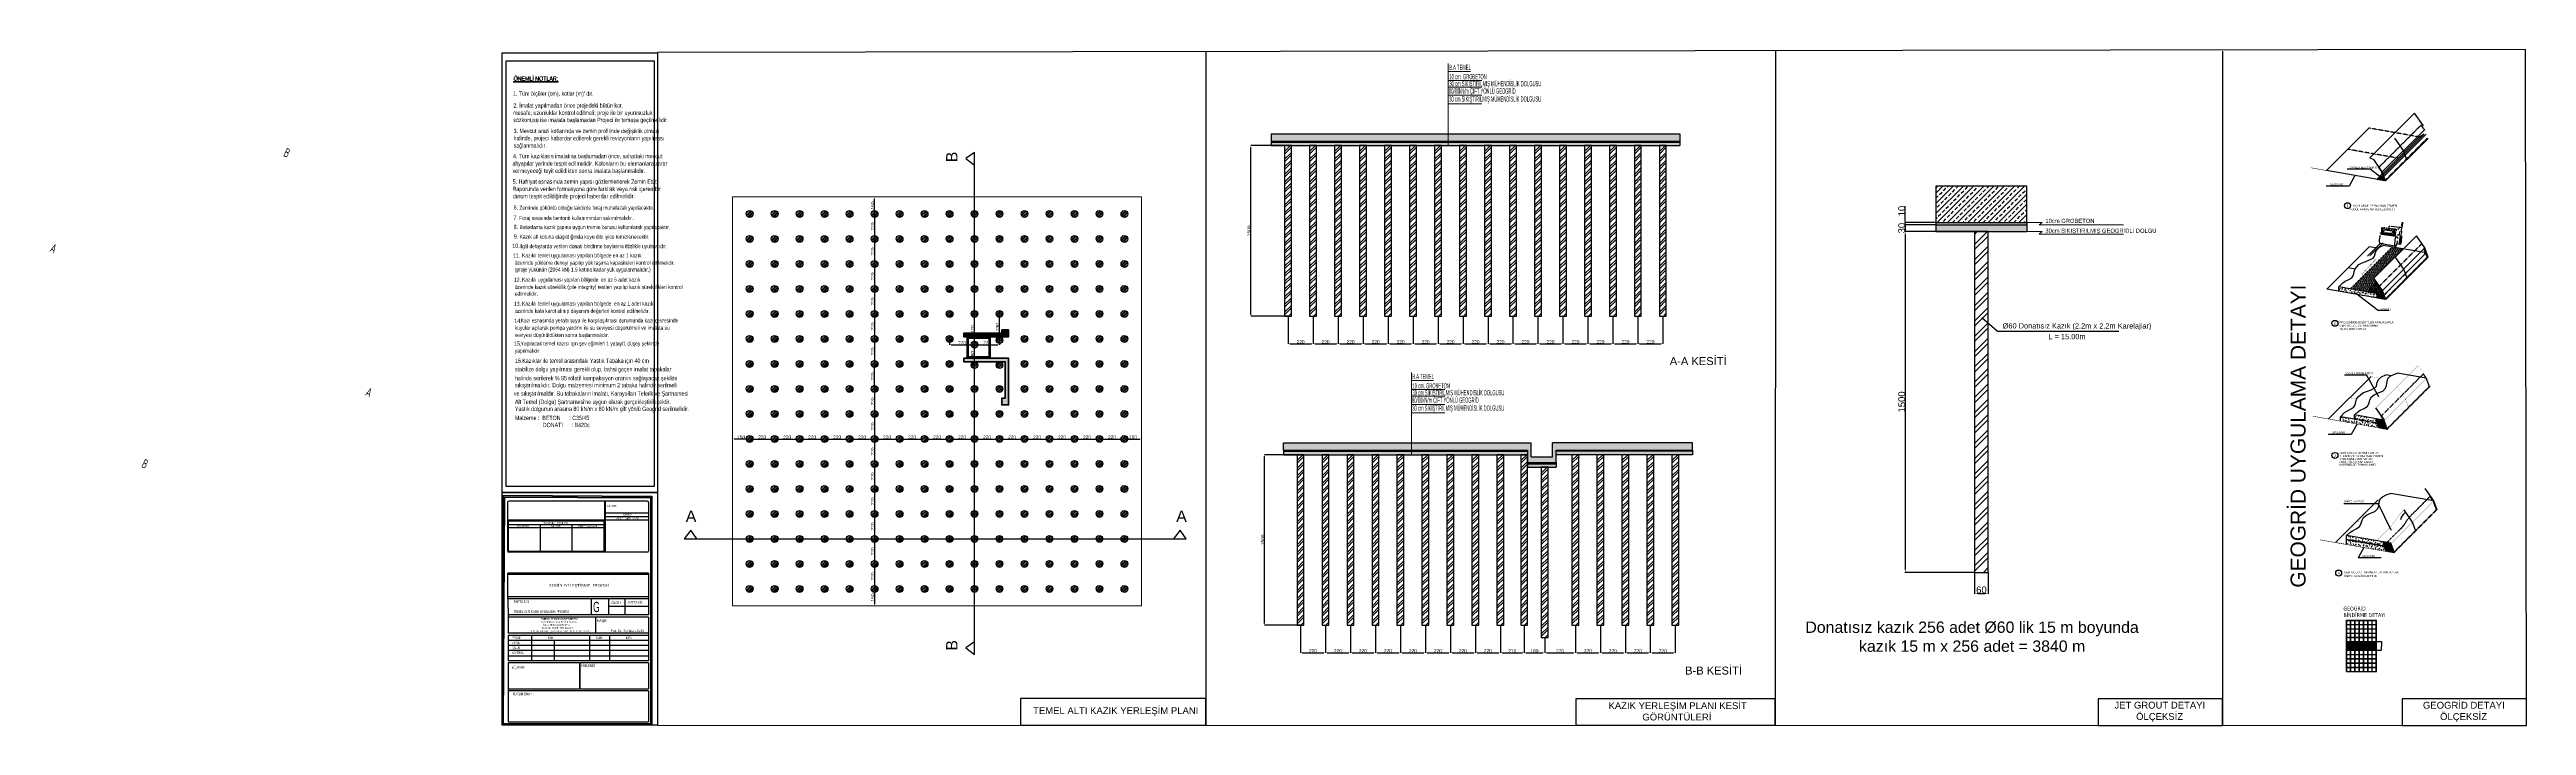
# Model space of a CAD drawing. Header units: millimetres. Extents: x -2888 to 18917, y -816 to 5133.
import ezdxf
from ezdxf.enums import TextEntityAlignment as Align

# ---------------------------------------------------------------- set-up
doc = ezdxf.new("R2010")
doc.units = ezdxf.units.MM
for name, pattern in [('DUZ', [0]), ('NASCOSTA', [0.375, 0.25, -0.125]), ('PUNTEGGIATA', [0.25, 0, -0.25])]:
    doc.linetypes.add(name, pattern=pattern)
for name, color, linetype, lineweight in [('+ + mdsy.ANTET', 255, 'Continuous', 15), ('A-DIM IN VER', 192, 'Continuous', 0), ('COLUMN4', 3, 'Continuous', 50), ('ENK_PLAN', 7, 'Continuous', 0), ('m_yazi', 21, 'Continuous', 13), ('PENC3', 2, 'Continuous', 0)]:
    doc.layers.add(name, color=color, linetype=linetype, lineweight=lineweight)
for name, color, linetype in [('0-LNS-SHT', 6, 'Continuous'), ('0-TXT-SHT', 8, 'Continuous'), ('CPD_antet2', 190, 'Continuous'), ('DIM', 140, 'Continuous'), ('GRI_R_254', 254, 'Continuous'), ('iksa shotcrete', 2, 'Continuous'), ('iksa ölçü', 7, 'Continuous'), ('KA TARAMA', 7, 'Continuous'), ('PROFILI', 1, 'Continuous'), ('SCRITTE', 1, 'Continuous'), ('su', 5, 'Continuous'), ('YAZI', 250, 'DUZ'), ('YAZI-35', 3, 'Continuous'), ('Yazı', 30, 'Continuous')]:
    doc.layers.add(name, color=color, linetype=linetype)
doc.styles.add('276_antet$0$Arial', font='arial.ttf')
doc.styles.add('A-Genel 2', font='arialbd.ttf')
doc.styles.add('A_Genel', font='GOTHIC.TTF')
doc.styles.add('ARIAL', font='arial.ttf', dxfattribs={"width": 0.8})
doc.styles.add('BASLIK', font='arial.ttf', dxfattribs={"height": 1.4})
doc.styles.add('KESİT YAZI', font='arial.ttf', dxfattribs={"width": 0.7, "height": 30})
doc.styles.add('MDSY.YAZI 01', font='arial.ttf')
doc.styles.add('S', font='arial.ttf')
doc.styles.get("Standard").update_dxf_attribs({"font": 'arial.ttf'})
doc.styles.add('t-yazi', font='arial.ttf', dxfattribs={"height": 0.4})
doc.styles.add('YQ_DIM', font='SUPEROS.SHX', dxfattribs={"width": 0.8, "bigfont": 'HZDX.SHX'})
doc.dimstyles.new('ISO-25', dxfattribs={"dimtxt": 30, "dimasz": 15, "dimexe": 1.25, "dimexo": 0.625, "dimtad": 1, "dimtxsty": 'Standard', "dimcen": 2.5, "dimclrd": 8, "dimclre": 8, "dimclrt": 8, "dimadec": 0, "dimazin": 0, "dimtfac": 1, "dimtmove": 0, "dimatfit": 3, "dimfxl": 1, "dimarcsym": 0})
doc.dimstyles.get("Standard").update_dxf_attribs({"dimtxt": 0.18, "dimasz": 0.18, "dimexe": 0.18, "dimexo": 0.0625, "dimgap": 0.09, "dimtad": 0, "dimtih": 1, "dimtoh": 1, "dimdec": 4, "dimzin": 0, "dimdsep": 46, "dimtxsty": 'Standard', "dimcen": 0.09, "dimadec": 0, "dimazin": 0, "dimtfac": 1, "dimtdec": 4, "dimtofl": 0, "dimtmove": 0, "dimatfit": 3, "dimfxl": 1, "dimtolj": 1, "dimtzin": 0, "dimarcsym": 0})
pattern_1 = [(45, (2387.005, 415.483), (-4.419417, 4.419417), []), (45, (2391.424, 415.483), (-4.419417, 4.419417), [3.125, -1.5625])]
pattern_2 = [(45, (7682.4064, -2165.429), (-2.8155646, 2.8155646), []), (45, (7685.222, -2165.429), (-2.8155646, 2.8155646), [4.9772621, -0.9954524, 0, -0.9954524])]

# ---------------------------------------------------------------- blocks, each defined once
blk = doc.blocks.new('*D6')
at = {"color": 8, "lineweight": -2}
for p, q in [((8015, 2787), (8015, 2543)), ((8235, 2787), (8235, 2543)), ((8030, 2544), (8220, 2544))]:
    blk.add_line(p, q, dxfattribs=at)
at = {"color": 8}
for points in [[(8030, 2547), (8030, 2542), (8015, 2544)], [(8220, 2547), (8220, 2542), (8235, 2544)]]:
    blk.add_solid(points, dxfattribs=at)
at = {"layer": 'Defpoints', "color": 0}
for p in [(8015, 2787), (8235, 2787), (8235, 2544)]:
    blk.add_point(p, dxfattribs=at)
at = {"color": 8, "insert": (8125, 2560), "char_height": 30, "attachment_point": 5}
blk.add_mtext('220', dxfattribs=at)
blk = doc.blocks.new('*D7')
at = {"color": 8, "lineweight": -2}
for p, q in [((8235, 2787), (8235, 2543)), ((8455, 2787), (8455, 2543)), ((8250, 2544), (8440, 2544))]:
    blk.add_line(p, q, dxfattribs=at)
at = {"color": 8}
for points in [[(8250, 2547), (8250, 2542), (8235, 2544)], [(8440, 2547), (8440, 2542), (8455, 2544)]]:
    blk.add_solid(points, dxfattribs=at)
at = {"layer": 'Defpoints', "color": 0}
for p in [(8235, 2787), (8455, 2787), (8455, 2544)]:
    blk.add_point(p, dxfattribs=at)
at = {"color": 8, "insert": (8345, 2560), "char_height": 30, "attachment_point": 5}
blk.add_mtext('220', dxfattribs=at)
blk = doc.blocks.new('*D8')
at = {"color": 8, "lineweight": -2}
for p, q in [((8455, 2787), (8455, 2543)), ((8675, 2787), (8675, 2543)), ((8470, 2544), (8660, 2544))]:
    blk.add_line(p, q, dxfattribs=at)
at = {"color": 8}
for points in [[(8470, 2547), (8470, 2542), (8455, 2544)], [(8660, 2547), (8660, 2542), (8675, 2544)]]:
    blk.add_solid(points, dxfattribs=at)
at = {"layer": 'Defpoints', "color": 0}
for p in [(8455, 2787), (8675, 2787), (8675, 2544)]:
    blk.add_point(p, dxfattribs=at)
at = {"color": 8, "insert": (8565, 2560), "char_height": 30, "attachment_point": 5}
blk.add_mtext('220', dxfattribs=at)
blk = doc.blocks.new('*D9')
at = {"color": 8, "lineweight": -2}
for p, q in [((8675, 2787), (8675, 2543)), ((8895, 2787), (8895, 2543)), ((8690, 2544), (8880, 2544))]:
    blk.add_line(p, q, dxfattribs=at)
at = {"color": 8}
for points in [[(8690, 2547), (8690, 2542), (8675, 2544)], [(8880, 2547), (8880, 2542), (8895, 2544)]]:
    blk.add_solid(points, dxfattribs=at)
at = {"layer": 'Defpoints', "color": 0}
for p in [(8675, 2787), (8895, 2787), (8895, 2544)]:
    blk.add_point(p, dxfattribs=at)
at = {"color": 8, "insert": (8785, 2560), "char_height": 30, "attachment_point": 5}
blk.add_mtext('220', dxfattribs=at)
blk = doc.blocks.new('*D10')
at = {"color": 8, "lineweight": -2}
for p, q in [((8895, 2787), (8895, 2543)), ((9115, 2787), (9115, 2543)), ((8910, 2544), (9100, 2544))]:
    blk.add_line(p, q, dxfattribs=at)
at = {"color": 8}
for points in [[(8910, 2547), (8910, 2542), (8895, 2544)], [(9100, 2547), (9100, 2542), (9115, 2544)]]:
    blk.add_solid(points, dxfattribs=at)
at = {"layer": 'Defpoints', "color": 0}
for p in [(8895, 2787), (9115, 2787), (9115, 2544)]:
    blk.add_point(p, dxfattribs=at)
at = {"color": 8, "insert": (9005, 2560), "char_height": 30, "attachment_point": 5}
blk.add_mtext('220', dxfattribs=at)
blk = doc.blocks.new('*D11')
at = {"color": 8, "lineweight": -2}
for p, q in [((9115, 2787), (9115, 2543)), ((9335, 2787), (9335, 2543)), ((9130, 2544), (9320, 2544))]:
    blk.add_line(p, q, dxfattribs=at)
at = {"color": 8}
for points in [[(9130, 2547), (9130, 2542), (9115, 2544)], [(9320, 2547), (9320, 2542), (9335, 2544)]]:
    blk.add_solid(points, dxfattribs=at)
at = {"layer": 'Defpoints', "color": 0}
for p in [(9115, 2787), (9335, 2787), (9335, 2544)]:
    blk.add_point(p, dxfattribs=at)
at = {"color": 8, "insert": (9225, 2560), "char_height": 30, "attachment_point": 5}
blk.add_mtext('220', dxfattribs=at)
blk = doc.blocks.new('*D12')
at = {"color": 8, "lineweight": -2}
for p, q in [((9335, 2787), (9335, 2543)), ((9555, 2787), (9555, 2543)), ((9350, 2544), (9540, 2544))]:
    blk.add_line(p, q, dxfattribs=at)
at = {"color": 8}
for points in [[(9350, 2547), (9350, 2542), (9335, 2544)], [(9540, 2547), (9540, 2542), (9555, 2544)]]:
    blk.add_solid(points, dxfattribs=at)
at = {"layer": 'Defpoints', "color": 0}
for p in [(9335, 2787), (9555, 2787), (9555, 2544)]:
    blk.add_point(p, dxfattribs=at)
at = {"color": 8, "insert": (9445, 2560), "char_height": 30, "attachment_point": 5}
blk.add_mtext('220', dxfattribs=at)
blk = doc.blocks.new('*D13')
at = {"color": 8, "lineweight": -2}
for p, q in [((9555, 2787), (9555, 2543)), ((9775, 2787), (9775, 2543)), ((9570, 2544), (9760, 2544))]:
    blk.add_line(p, q, dxfattribs=at)
at = {"color": 8}
for points in [[(9570, 2547), (9570, 2542), (9555, 2544)], [(9760, 2547), (9760, 2542), (9775, 2544)]]:
    blk.add_solid(points, dxfattribs=at)
at = {"layer": 'Defpoints', "color": 0}
for p in [(9555, 2787), (9775, 2787), (9775, 2544)]:
    blk.add_point(p, dxfattribs=at)
at = {"color": 8, "insert": (9665, 2560), "char_height": 30, "attachment_point": 5}
blk.add_mtext('220', dxfattribs=at)
blk = doc.blocks.new('*D14')
at = {"color": 8, "lineweight": -2}
for p, q in [((9775, 2787), (9775, 2543)), ((9995, 2787), (9995, 2543)), ((9790, 2544), (9980, 2544))]:
    blk.add_line(p, q, dxfattribs=at)
at = {"color": 8}
for points in [[(9790, 2547), (9790, 2542), (9775, 2544)], [(9980, 2547), (9980, 2542), (9995, 2544)]]:
    blk.add_solid(points, dxfattribs=at)
at = {"layer": 'Defpoints', "color": 0}
for p in [(9775, 2787), (9995, 2787), (9995, 2544)]:
    blk.add_point(p, dxfattribs=at)
at = {"color": 8, "insert": (9885, 2560), "char_height": 30, "attachment_point": 5}
blk.add_mtext('220', dxfattribs=at)
blk = doc.blocks.new('*D15')
at = {"color": 8, "lineweight": -2}
for p, q in [((9995, 2787), (9995, 2543)), ((10215, 2787), (10215, 2543)), ((10010, 2544), (10200, 2544))]:
    blk.add_line(p, q, dxfattribs=at)
at = {"color": 8}
for points in [[(10010, 2547), (10010, 2542), (9995, 2544)], [(10200, 2547), (10200, 2542), (10215, 2544)]]:
    blk.add_solid(points, dxfattribs=at)
at = {"layer": 'Defpoints', "color": 0}
for p in [(9995, 2787), (10215, 2787), (10215, 2544)]:
    blk.add_point(p, dxfattribs=at)
at = {"color": 8, "insert": (10105, 2560), "char_height": 30, "attachment_point": 5}
blk.add_mtext('220', dxfattribs=at)
blk = doc.blocks.new('*D16')
at = {"color": 8, "lineweight": -2}
for p, q in [((10215, 2787), (10215, 2543)), ((10435, 2787), (10435, 2543)), ((10230, 2544), (10420, 2544))]:
    blk.add_line(p, q, dxfattribs=at)
at = {"color": 8}
for points in [[(10230, 2547), (10230, 2542), (10215, 2544)], [(10420, 2547), (10420, 2542), (10435, 2544)]]:
    blk.add_solid(points, dxfattribs=at)
at = {"layer": 'Defpoints', "color": 0}
for p in [(10215, 2787), (10435, 2787), (10435, 2544)]:
    blk.add_point(p, dxfattribs=at)
at = {"color": 8, "insert": (10325, 2560), "char_height": 30, "attachment_point": 5}
blk.add_mtext('220', dxfattribs=at)
blk = doc.blocks.new('*D17')
at = {"color": 8, "lineweight": -2}
for p, q in [((10435, 2787), (10435, 2543)), ((10655, 2787), (10655, 2543)), ((10450, 2544), (10640, 2544))]:
    blk.add_line(p, q, dxfattribs=at)
at = {"color": 8}
for points in [[(10450, 2547), (10450, 2542), (10435, 2544)], [(10640, 2547), (10640, 2542), (10655, 2544)]]:
    blk.add_solid(points, dxfattribs=at)
at = {"layer": 'Defpoints', "color": 0}
for p in [(10435, 2787), (10655, 2787), (10655, 2544)]:
    blk.add_point(p, dxfattribs=at)
at = {"color": 8, "insert": (10545, 2560), "char_height": 30, "attachment_point": 5}
blk.add_mtext('220', dxfattribs=at)
blk = doc.blocks.new('*D18')
at = {"color": 8, "lineweight": -2}
for p, q in [((10655, 2787), (10655, 2543)), ((10875, 2787), (10875, 2543)), ((10670, 2544), (10860, 2544))]:
    blk.add_line(p, q, dxfattribs=at)
at = {"color": 8}
for points in [[(10670, 2547), (10670, 2542), (10655, 2544)], [(10860, 2547), (10860, 2542), (10875, 2544)]]:
    blk.add_solid(points, dxfattribs=at)
at = {"layer": 'Defpoints', "color": 0}
for p in [(10655, 2787), (10875, 2787), (10875, 2544)]:
    blk.add_point(p, dxfattribs=at)
at = {"color": 8, "insert": (10765, 2560), "char_height": 30, "attachment_point": 5}
blk.add_mtext('220', dxfattribs=at)
blk = doc.blocks.new('*D19')
at = {"color": 8, "lineweight": -2}
for p, q in [((10875, 2787), (10875, 2543)), ((11095, 2787), (11095, 2543)), ((10890, 2544), (11080, 2544))]:
    blk.add_line(p, q, dxfattribs=at)
at = {"color": 8}
for points in [[(10890, 2547), (10890, 2542), (10875, 2544)], [(11080, 2547), (11080, 2542), (11095, 2544)]]:
    blk.add_solid(points, dxfattribs=at)
at = {"layer": 'Defpoints', "color": 0}
for p in [(10875, 2787), (11095, 2787), (11095, 2544)]:
    blk.add_point(p, dxfattribs=at)
at = {"color": 8, "insert": (10985, 2560), "char_height": 30, "attachment_point": 5}
blk.add_mtext('220', dxfattribs=at)
blk = doc.blocks.new('*D20')
at = {"color": 8, "lineweight": -2}
for p, q in [((11095, 2787), (11095, 2543)), ((11315, 2787), (11315, 2543)), ((11110, 2544), (11300, 2544))]:
    blk.add_line(p, q, dxfattribs=at)
at = {"color": 8}
for points in [[(11110, 2547), (11110, 2542), (11095, 2544)], [(11300, 2547), (11300, 2542), (11315, 2544)]]:
    blk.add_solid(points, dxfattribs=at)
at = {"layer": 'Defpoints', "color": 0}
for p in [(11095, 2787), (11315, 2787), (11315, 2544)]:
    blk.add_point(p, dxfattribs=at)
at = {"color": 8, "insert": (11205, 2560), "char_height": 30, "attachment_point": 5}
blk.add_mtext('220', dxfattribs=at)
blk = doc.blocks.new('*D27')
at = {"color": 8, "lineweight": -2}
for p, q in [((8124, 66), (8124, -177)), ((8344, 66), (8344, -177)), ((8139, -176), (8329, -176))]:
    blk.add_line(p, q, dxfattribs=at)
at = {"color": 8}
for points in [[(8139, -174), (8139, -179), (8124, -176)], [(8329, -174), (8329, -179), (8344, -176)]]:
    blk.add_solid(points, dxfattribs=at)
at = {"layer": 'Defpoints', "color": 0}
for p in [(8124, 67), (8344, 67), (8344, -176)]:
    blk.add_point(p, dxfattribs=at)
at = {"color": 8, "insert": (8234, -160), "char_height": 30, "attachment_point": 5}
blk.add_mtext('220', dxfattribs=at)
blk = doc.blocks.new('*D28')
at = {"color": 8, "lineweight": -2}
for p, q in [((8344, 66), (8344, -177)), ((8564, 66), (8564, -177)), ((8359, -176), (8549, -176))]:
    blk.add_line(p, q, dxfattribs=at)
at = {"color": 8}
for points in [[(8359, -174), (8359, -179), (8344, -176)], [(8549, -174), (8549, -179), (8564, -176)]]:
    blk.add_solid(points, dxfattribs=at)
at = {"layer": 'Defpoints', "color": 0}
for p in [(8344, 67), (8564, 67), (8564, -176)]:
    blk.add_point(p, dxfattribs=at)
at = {"color": 8, "insert": (8454, -160), "char_height": 30, "attachment_point": 5}
blk.add_mtext('220', dxfattribs=at)
blk = doc.blocks.new('*D29')
at = {"color": 8, "lineweight": -2}
for p, q in [((8564, 66), (8564, -177)), ((8784, 66), (8784, -177)), ((8579, -176), (8769, -176))]:
    blk.add_line(p, q, dxfattribs=at)
at = {"color": 8}
for points in [[(8579, -174), (8579, -179), (8564, -176)], [(8769, -174), (8769, -179), (8784, -176)]]:
    blk.add_solid(points, dxfattribs=at)
at = {"layer": 'Defpoints', "color": 0}
for p in [(8564, 67), (8784, 67), (8784, -176)]:
    blk.add_point(p, dxfattribs=at)
at = {"color": 8, "insert": (8674, -160), "char_height": 30, "attachment_point": 5}
blk.add_mtext('220', dxfattribs=at)
blk = doc.blocks.new('*D31')
at = {"color": 8, "lineweight": -2}
for p, q in [((8784, 66), (8784, -177)), ((9004, 66), (9004, -177)), ((8799, -176), (8989, -176))]:
    blk.add_line(p, q, dxfattribs=at)
at = {"color": 8}
for points in [[(8799, -174), (8799, -179), (8784, -176)], [(8989, -174), (8989, -179), (9004, -176)]]:
    blk.add_solid(points, dxfattribs=at)
at = {"layer": 'Defpoints', "color": 0}
for p in [(8784, 67), (9004, 67), (9004, -176)]:
    blk.add_point(p, dxfattribs=at)
at = {"color": 8, "insert": (8894, -160), "char_height": 30, "attachment_point": 5}
blk.add_mtext('220', dxfattribs=at)
blk = doc.blocks.new('*D32')
at = {"color": 8, "lineweight": -2}
for p, q in [((9004, 66), (9004, -177)), ((9224, 66), (9224, -177)), ((9019, -176), (9209, -176))]:
    blk.add_line(p, q, dxfattribs=at)
at = {"color": 8}
for points in [[(9019, -174), (9019, -179), (9004, -176)], [(9209, -174), (9209, -179), (9224, -176)]]:
    blk.add_solid(points, dxfattribs=at)
at = {"layer": 'Defpoints', "color": 0}
for p in [(9004, 67), (9224, 67), (9224, -176)]:
    blk.add_point(p, dxfattribs=at)
at = {"color": 8, "insert": (9114, -160), "char_height": 30, "attachment_point": 5}
blk.add_mtext('220', dxfattribs=at)
blk = doc.blocks.new('*D33')
at = {"color": 8, "lineweight": -2}
for p, q in [((9224, 66), (9224, -177)), ((9444, 66), (9444, -177)), ((9239, -176), (9429, -176))]:
    blk.add_line(p, q, dxfattribs=at)
at = {"color": 8}
for points in [[(9239, -174), (9239, -179), (9224, -176)], [(9429, -174), (9429, -179), (9444, -176)]]:
    blk.add_solid(points, dxfattribs=at)
at = {"layer": 'Defpoints', "color": 0}
for p in [(9224, 67), (9444, 67), (9444, -176)]:
    blk.add_point(p, dxfattribs=at)
at = {"color": 8, "insert": (9334, -160), "char_height": 30, "attachment_point": 5}
blk.add_mtext('220', dxfattribs=at)
blk = doc.blocks.new('*D34')
at = {"color": 8, "lineweight": -2}
for p, q in [((9444, 66), (9444, -177)), ((9664, 66), (9664, -177)), ((9459, -176), (9649, -176))]:
    blk.add_line(p, q, dxfattribs=at)
at = {"color": 8}
for points in [[(9459, -174), (9459, -179), (9444, -176)], [(9649, -174), (9649, -179), (9664, -176)]]:
    blk.add_solid(points, dxfattribs=at)
at = {"layer": 'Defpoints', "color": 0}
for p in [(9444, 67), (9664, 67), (9664, -176)]:
    blk.add_point(p, dxfattribs=at)
at = {"color": 8, "insert": (9554, -160), "char_height": 30, "attachment_point": 5}
blk.add_mtext('220', dxfattribs=at)
blk = doc.blocks.new('*D35')
at = {"color": 8, "lineweight": -2}
for p, q in [((9664, 66), (9664, -177)), ((9884, 66), (9884, -177)), ((9679, -176), (9869, -176))]:
    blk.add_line(p, q, dxfattribs=at)
at = {"color": 8}
for points in [[(9679, -174), (9679, -179), (9664, -176)], [(9869, -174), (9869, -179), (9884, -176)]]:
    blk.add_solid(points, dxfattribs=at)
at = {"layer": 'Defpoints', "color": 0}
for p in [(9664, 67), (9884, 67), (9884, -176)]:
    blk.add_point(p, dxfattribs=at)
at = {"color": 8, "insert": (9774, -160), "char_height": 30, "attachment_point": 5}
blk.add_mtext('220', dxfattribs=at)
blk = doc.blocks.new('*D30')
at = {"color": 8, "lineweight": -2}
for p, q in [((9884, 66), (9884, -177)), ((10094, 66), (10094, -177)), ((9899, -176), (10079, -176))]:
    blk.add_line(p, q, dxfattribs=at)
at = {"color": 8}
for points in [[(9899, -174), (9899, -179), (9884, -176)], [(10079, -174), (10079, -179), (10094, -176)]]:
    blk.add_solid(points, dxfattribs=at)
at = {"layer": 'Defpoints', "color": 0}
for p in [(9884, 67), (10094, 67), (10094, -176)]:
    blk.add_point(p, dxfattribs=at)
at = {"color": 8, "insert": (9989, -160), "char_height": 30, "attachment_point": 5}
blk.add_mtext('210', dxfattribs=at)
blk = doc.blocks.new('*D21')
at = {"color": 8, "lineweight": -2}
for p, q in [((10094, 66), (10094, -177)), ((10109, -176), (10259, -176)), ((10274, -44), (10274, -177))]:
    blk.add_line(p, q, dxfattribs=at)
at = {"color": 8}
for points in [[(10109, -174), (10109, -179), (10094, -176)], [(10259, -174), (10259, -179), (10274, -176)]]:
    blk.add_solid(points, dxfattribs=at)
at = {"layer": 'Defpoints', "color": 0}
for p in [(10094, 67), (10274, -43), (10274, -176)]:
    blk.add_point(p, dxfattribs=at)
at = {"color": 8, "insert": (10184, -160), "char_height": 30, "attachment_point": 5}
blk.add_mtext('180', dxfattribs=at)
blk = doc.blocks.new('*D22')
at = {"color": 8, "lineweight": -2}
for p, q in [((10544, 66), (10544, -177)), ((10274, -44), (10274, -177)), ((10289, -176), (10529, -176))]:
    blk.add_line(p, q, dxfattribs=at)
at = {"color": 8}
for points in [[(10289, -174), (10289, -179), (10274, -176)], [(10529, -174), (10529, -179), (10544, -176)]]:
    blk.add_solid(points, dxfattribs=at)
at = {"layer": 'Defpoints', "color": 0}
for p in [(10544, 67), (10274, -43), (10544, -176)]:
    blk.add_point(p, dxfattribs=at)
at = {"color": 8, "insert": (10409, -160), "char_height": 30, "attachment_point": 5}
blk.add_mtext('270', dxfattribs=at)
blk = doc.blocks.new('*D23')
at = {"color": 8, "lineweight": -2}
for p, q in [((10544, 66), (10544, -177)), ((10764, 66), (10764, -177)), ((10559, -176), (10749, -176))]:
    blk.add_line(p, q, dxfattribs=at)
at = {"color": 8}
for points in [[(10559, -174), (10559, -179), (10544, -176)], [(10749, -174), (10749, -179), (10764, -176)]]:
    blk.add_solid(points, dxfattribs=at)
at = {"layer": 'Defpoints', "color": 0}
for p in [(10544, 67), (10764, 67), (10764, -176)]:
    blk.add_point(p, dxfattribs=at)
at = {"color": 8, "insert": (10654, -160), "char_height": 30, "attachment_point": 5}
blk.add_mtext('220', dxfattribs=at)
blk = doc.blocks.new('*D24')
at = {"color": 8, "lineweight": -2}
for p, q in [((10764, 66), (10764, -177)), ((10984, 66), (10984, -177)), ((10779, -176), (10969, -176))]:
    blk.add_line(p, q, dxfattribs=at)
at = {"color": 8}
for points in [[(10779, -174), (10779, -179), (10764, -176)], [(10969, -174), (10969, -179), (10984, -176)]]:
    blk.add_solid(points, dxfattribs=at)
at = {"layer": 'Defpoints', "color": 0}
for p in [(10764, 67), (10984, 67), (10984, -176)]:
    blk.add_point(p, dxfattribs=at)
at = {"color": 8, "insert": (10874, -160), "char_height": 30, "attachment_point": 5}
blk.add_mtext('220', dxfattribs=at)
blk = doc.blocks.new('*D25')
at = {"color": 8, "lineweight": -2}
for p, q in [((10984, 66), (10984, -177)), ((11204, 66), (11204, -177)), ((10999, -176), (11189, -176))]:
    blk.add_line(p, q, dxfattribs=at)
at = {"color": 8}
for points in [[(10999, -174), (10999, -179), (10984, -176)], [(11189, -174), (11189, -179), (11204, -176)]]:
    blk.add_solid(points, dxfattribs=at)
at = {"layer": 'Defpoints', "color": 0}
for p in [(10984, 67), (11204, 67), (11204, -176)]:
    blk.add_point(p, dxfattribs=at)
at = {"color": 8, "insert": (11094, -160), "char_height": 30, "attachment_point": 5}
blk.add_mtext('220', dxfattribs=at)
blk = doc.blocks.new('*D26')
at = {"color": 8, "lineweight": -2}
for p, q in [((11204, 66), (11204, -177)), ((11424, 66), (11424, -177)), ((11219, -176), (11409, -176))]:
    blk.add_line(p, q, dxfattribs=at)
at = {"color": 8}
for points in [[(11219, -174), (11219, -179), (11204, -176)], [(11409, -174), (11409, -179), (11424, -176)]]:
    blk.add_solid(points, dxfattribs=at)
at = {"layer": 'Defpoints', "color": 0}
for p in [(11204, 67), (11424, 67), (11424, -176)]:
    blk.add_point(p, dxfattribs=at)
at = {"color": 8, "insert": (11314, -160), "char_height": 30, "attachment_point": 5}
blk.add_mtext('220', dxfattribs=at)
blk = doc.blocks.new('*D36')
at = {"color": 8, "lineweight": -2}
for p, q in [((8014, 4287), (7687, 4287)), ((7688, 2802), (7688, 4272)), ((8014, 2787), (7687, 2787))]:
    blk.add_line(p, q, dxfattribs=at)
at = {"color": 8}
for points in [[(7686, 4272), (7691, 4272), (7688, 4287)], [(7686, 2802), (7691, 2802), (7688, 2787)]]:
    blk.add_solid(points, dxfattribs=at)
at = {"layer": 'Defpoints', "color": 0}
for p in [(7688, 4287), (8015, 4287), (8015, 2787)]:
    blk.add_point(p, dxfattribs=at)
at = {"color": 8, "insert": (7672, 3537), "char_height": 30, "attachment_point": 5, "rotation": 90}
blk.add_mtext('1500', dxfattribs=at)
blk = doc.blocks.new('*D37')
at = {"color": 8, "lineweight": -2}
for p, q in [((8123, 1567), (7807, 1567)), ((7808, 82), (7808, 1552)), ((8123, 67), (7807, 67))]:
    blk.add_line(p, q, dxfattribs=at)
at = {"color": 8}
for points in [[(7806, 1552), (7811, 1552), (7808, 1567)], [(7806, 82), (7811, 82), (7808, 67)]]:
    blk.add_solid(points, dxfattribs=at)
at = {"layer": 'Defpoints', "color": 0}
for p in [(7808, 1567), (8124, 1567), (8124, 67)]:
    blk.add_point(p, dxfattribs=at)
at = {"color": 8, "insert": (7792, 817), "char_height": 30, "attachment_point": 5, "rotation": 90}
blk.add_mtext('1500', dxfattribs=at)
blk = doc.blocks.new('*D43')
at = {"color": 8, "lineweight": -2}
for p, q in [((28119, 666), (27813, 666)), ((27815, 651), (27815, -819)), ((28119, -834), (27813, -834))]:
    blk.add_line(p, q, dxfattribs=at)
at = {"color": 8}
for points in [[(27812, 651), (27817, 651), (27815, 666)], [(27812, -819), (27817, -819), (27815, -834)]]:
    blk.add_solid(points, dxfattribs=at)
at = {"layer": 'Defpoints', "color": 0}
for p in [(28120, 666), (27815, -834), (28120, -834)]:
    blk.add_point(p, dxfattribs=at)
at = {"color": 8, "insert": (27799, -84), "char_height": 30, "attachment_point": 5, "rotation": 90}
blk.add_mtext('1500', dxfattribs=at)
blk = doc.blocks.new('*D44')
at = {"color": 8, "lineweight": -2}
for p, q in [((27949, 696), (27813, 696)), ((27949, 666), (27813, 666)), ((27815, 711), (27815, 726)), ((27815, 696), (27815, 666)), ((27815, 651), (27815, 636))]:
    blk.add_line(p, q, dxfattribs=at)
at = {"color": 8}
for points in [[(27812, 711), (27817, 711), (27815, 696)], [(27812, 651), (27817, 651), (27815, 666)]]:
    blk.add_solid(points, dxfattribs=at)
at = {"layer": 'Defpoints', "color": 0}
for p in [(27815, 666), (27950, 696), (27950, 666)]:
    blk.add_point(p, dxfattribs=at)
at = {"color": 8, "insert": (27799, 681), "char_height": 30, "attachment_point": 5, "rotation": 90}
blk.add_mtext('30', dxfattribs=at)
blk = doc.blocks.new('*D45')
at = {"color": 8, "lineweight": -2}
for p, q in [((27815, 721), (27815, 777)), ((27949, 706), (27813, 706)), ((27949, 696), (27813, 696)), ((27815, 696), (27815, 706)), ((27815, 681), (27815, 666))]:
    blk.add_line(p, q, dxfattribs=at)
at = {"color": 8}
for points in [[(27812, 721), (27817, 721), (27815, 706)], [(27812, 681), (27817, 681), (27815, 696)]]:
    blk.add_solid(points, dxfattribs=at)
at = {"layer": 'Defpoints', "color": 0}
for p in [(27815, 706), (27950, 706), (27950, 696)]:
    blk.add_point(p, dxfattribs=at)
at = {"color": 8, "insert": (27799, 756), "char_height": 30, "attachment_point": 5, "rotation": 90}
blk.add_mtext('10', dxfattribs=at)
blk = doc.blocks.new('*D46')
at = {"color": 8, "lineweight": -2}
for p, q in [((28120, -835), (28120, -928)), ((28180, -835), (28180, -928)), ((28135, -927), (28165, -927))]:
    blk.add_line(p, q, dxfattribs=at)
at = {"color": 8}
for points in [[(28135, -924), (28135, -929), (28120, -927)], [(28165, -924), (28165, -929), (28180, -927)]]:
    blk.add_solid(points, dxfattribs=at)
at = {"layer": 'Defpoints', "color": 0}
for p in [(28120, -834), (28180, -834), (28180, -927)]:
    blk.add_point(p, dxfattribs=at)
at = {"color": 8, "insert": (28150, -911), "char_height": 30, "attachment_point": 5}
blk.add_mtext('60', dxfattribs=at)
blk = doc.blocks.new('*X48')
at = {"color": 0}
for p, q in [((39.77, 76.02), (39.77, 76.02)), ((39.79, 76.05), (39.79, 76.05)), ((39.82, 76.08), (39.82, 76.08)), ((39.84, 76.04), (39.84, 76.04)), ((39.85, 76.11), (39.85, 76.11)), ((39.86, 76.07), (39.86, 76.07)), ((39.88, 76.14), (39.88, 76.14)), ((39.88, 76.02), (39.88, 76.02)), ((39.89, 76.09), (39.89, 76.09)), ((39.91, 76.16), (39.91, 76.16)), ((39.91, 76.05), (39.91, 76.05)), ((39.92, 76.12), (39.92, 76.12)), ((39.93, 76.19), (39.93, 76.19)), ((39.93, 76.08), (39.93, 76.08)), ((39.95, 76.15), (39.95, 76.15)), ((39.95, 76.04), (39.95, 76.04)), ((39.96, 76.22), (39.96, 76.22)), ((39.96, 76.11), (39.96, 76.11)), ((39.98, 76.18), (39.98, 76.18)), ((39.98, 76.07), (39.98, 76.07)), ((39.99, 76.25), (39.99, 76.25)), ((39.99, 76.14), (39.99, 76.14)), ((39.99, 76.02), (39.99, 76.02)), ((40, 76.21), (40, 76.21)), ((40, 76.09), (40, 76.09)), ((40.02, 76.28), (40.02, 76.28)), ((40.02, 76.16), (40.02, 76.16)), ((40.02, 76.05), (40.02, 76.05)), ((40.03, 76.23), (40.03, 76.23)), ((40.03, 76.12), (40.03, 76.12)), ((40.05, 76.3), (40.05, 76.3)), ((40.05, 76.19), (40.05, 76.19)), ((40.05, 76.08), (40.05, 76.08)), ((40.06, 76.26), (40.06, 76.26)), ((40.06, 76.15), (40.06, 76.15)), ((40.06, 76.04), (40.06, 76.04)), ((40.07, 76.33), (40.07, 76.33)), ((40.07, 76.22), (40.07, 76.22)), ((40.07, 76.11), (40.07, 76.11)), ((40.09, 76.29), (40.09, 76.29)), ((40.09, 76.18), (40.09, 76.18)), ((40.09, 76.07), (40.09, 76.07)), ((40.1, 76.36), (40.1, 76.36)), ((40.1, 76.25), (40.1, 76.25)), ((40.1, 76.14), (40.1, 76.14)), ((40.1, 76.02), (40.1, 76.02)), ((40.12, 76.32), (40.12, 76.32)), ((40.12, 76.21), (40.12, 76.21)), ((40.12, 76.09), (40.12, 76.09)), ((40.13, 76.39), (40.13, 76.39)), ((40.13, 76.28), (40.13, 76.28)), ((40.13, 76.16), (40.13, 76.16)), ((40.13, 76.05), (40.13, 76.05)), ((40.14, 76.35), (40.14, 76.35)), ((40.14, 76.23), (40.14, 76.23)), ((40.14, 76.12), (40.14, 76.12)), ((40.16, 76.42), (40.16, 76.42)), ((40.16, 76.3), (40.16, 76.3)), ((40.16, 76.19), (40.16, 76.19)), ((40.16, 76.08), (40.16, 76.08)), ((40.17, 76.37), (40.17, 76.37)), ((40.17, 76.26), (40.17, 76.26)), ((40.17, 76.15), (40.17, 76.15)), ((40.17, 76.04), (40.17, 76.04)), ((40.19, 76.44), (40.19, 76.44)), ((40.19, 76.33), (40.19, 76.33)), ((40.19, 76.22), (40.19, 76.22)), ((40.19, 76.11), (40.19, 76.11)), ((40.2, 76.4), (40.2, 76.4)), ((40.2, 76.29), (40.2, 76.29)), ((40.2, 76.18), (40.2, 76.18)), ((40.2, 76.07), (40.2, 76.07)), ((40.21, 76.47), (40.21, 76.47)), ((40.21, 76.36), (40.21, 76.36)), ((40.21, 76.25), (40.21, 76.25)), ((40.21, 76.14), (40.21, 76.14)), ((40.21, 76.02), (40.21, 76.02)), ((40.23, 76.43), (40.23, 76.43)), ((40.23, 76.32), (40.23, 76.32)), ((40.23, 76.21), (40.23, 76.21)), ((40.23, 76.09), (40.23, 76.09)), ((40.24, 76.39), (40.24, 76.39)), ((40.24, 76.28), (40.24, 76.28)), ((40.24, 76.16), (40.24, 76.16)), ((40.24, 76.05), (40.24, 76.05)), ((40.26, 76.35), (40.26, 76.35)), ((40.26, 76.23), (40.26, 76.23)), ((40.26, 76.12), (40.26, 76.12)), ((40.27, 76.3), (40.27, 76.3)), ((40.27, 76.19), (40.27, 76.19)), ((40.27, 76.08), (40.27, 76.08)), ((40.28, 76.37), (40.28, 76.37)), ((40.28, 76.26), (40.28, 76.26)), ((40.28, 76.15), (40.28, 76.15)), ((40.28, 76.04), (40.28, 76.04)), ((40.3, 76.33), (40.3, 76.33)), ((40.3, 76.22), (40.3, 76.22)), ((40.3, 76.11), (40.3, 76.11)), ((40.31, 76.29), (40.31, 76.29)), ((40.31, 76.18), (40.31, 76.18)), ((40.31, 76.07), (40.31, 76.07)), ((40.33, 76.25), (40.33, 76.25)), ((40.33, 76.14), (40.33, 76.14)), ((40.33, 76.02), (40.33, 76.02)), ((40.34, 76.21), (40.34, 76.21)), ((40.34, 76.09), (40.34, 76.09)), ((40.36, 76.28), (40.36, 76.28)), ((40.36, 76.16), (40.36, 76.16)), ((40.36, 76.05), (40.36, 76.05)), ((40.37, 76.23), (40.37, 76.23)), ((40.37, 76.12), (40.37, 76.12)), ((40.38, 76.19), (40.38, 76.19)), ((40.38, 76.08), (40.38, 76.08)), ((40.4, 76.15), (40.4, 76.15)), ((40.4, 76.04), (40.4, 76.04)), ((40.43, 76.18), (40.43, 76.18)), ((40.43, 76.07), (40.43, 76.07)), ((40.44, 76.02), (40.44, 76.02)), ((38.92, 75.18), (38.92, 75.18)), ((38.95, 75.21), (38.95, 75.21)), ((38.97, 75.17), (38.97, 75.17)), ((38.98, 75.24), (38.98, 75.24)), ((38.99, 75.2), (38.99, 75.2)), ((39.01, 75.27), (39.01, 75.27)), ((39.02, 75.22), (39.02, 75.22)), ((39.04, 75.29), (39.04, 75.29)), ((39.04, 75.18), (39.04, 75.18)), ((39.05, 75.25), (39.05, 75.25)), ((39.06, 75.32), (39.06, 75.32)), ((39.06, 75.21), (39.06, 75.21)), ((39.08, 75.28), (39.08, 75.28)), ((39.08, 75.17), (39.08, 75.17)), ((39.09, 75.35), (39.09, 75.35)), ((39.09, 75.24), (39.09, 75.24)), ((39.11, 75.31), (39.11, 75.31)), ((39.11, 75.2), (39.11, 75.2)), ((39.12, 75.38), (39.12, 75.38)), ((39.12, 75.27), (39.12, 75.27)), ((39.12, 75.15), (39.12, 75.15)), ((39.13, 75.34), (39.13, 75.34)), ((39.13, 75.22), (39.13, 75.22)), ((39.15, 75.41), (39.15, 75.41)), ((39.15, 75.29), (39.15, 75.29)), ((39.15, 75.18), (39.15, 75.18)), ((39.16, 75.36), (39.16, 75.36)), ((39.16, 75.25), (39.16, 75.25)), ((39.16, 75.14), (39.16, 75.14)), ((39.18, 75.43), (39.18, 75.43)), ((39.18, 75.32), (39.18, 75.32)), ((39.18, 75.21), (39.18, 75.21)), ((39.19, 75.39), (39.19, 75.39)), ((39.19, 75.28), (39.19, 75.28)), ((39.19, 75.17), (39.19, 75.17)), ((39.2, 75.46), (39.2, 75.46)), ((39.2, 75.35), (39.2, 75.35)), ((39.2, 75.24), (39.2, 75.24)), ((39.2, 75.13), (39.2, 75.13)), ((39.22, 75.42), (39.22, 75.42)), ((39.22, 75.31), (39.22, 75.31)), ((39.22, 75.2), (39.22, 75.2)), ((39.23, 75.49), (39.23, 75.49)), ((39.23, 75.38), (39.23, 75.38)), ((39.23, 75.27), (39.23, 75.27)), ((39.23, 75.15), (39.23, 75.15)), ((39.25, 75.45), (39.25, 75.45)), ((39.25, 75.34), (39.25, 75.34)), ((39.25, 75.22), (39.25, 75.22)), ((39.26, 75.52), (39.26, 75.52)), ((39.26, 75.41), (39.26, 75.41)), ((39.26, 75.29), (39.26, 75.29)), ((39.26, 75.18), (39.26, 75.18)), ((39.27, 75.48), (39.27, 75.48)), ((39.27, 75.36), (39.27, 75.36)), ((39.27, 75.25), (39.27, 75.25)), ((39.27, 75.14), (39.27, 75.14)), ((39.29, 75.55), (39.29, 75.55)), ((39.29, 75.43), (39.29, 75.43)), ((39.29, 75.32), (39.29, 75.32)), ((39.29, 75.21), (39.29, 75.21)), ((39.3, 75.5), (39.3, 75.5)), ((39.3, 75.39), (39.3, 75.39)), ((39.3, 75.28), (39.3, 75.28)), ((39.3, 75.17), (39.3, 75.17)), ((39.32, 75.57), (39.32, 75.57)), ((39.32, 75.46), (39.32, 75.46)), ((39.32, 75.35), (39.32, 75.35)), ((39.32, 75.24), (39.32, 75.24)), ((39.32, 75.13), (39.32, 75.13)), ((39.33, 75.53), (39.33, 75.53)), ((39.33, 75.42), (39.33, 75.42)), ((39.33, 75.31), (39.33, 75.31)), ((39.33, 75.2), (39.33, 75.2)), ((39.34, 75.6), (39.34, 75.6)), ((39.34, 75.49), (39.34, 75.49)), ((39.34, 75.38), (39.34, 75.38)), ((39.34, 75.27), (39.34, 75.27)), ((39.34, 75.15), (39.34, 75.15)), ((39.36, 75.56), (39.36, 75.56)), ((39.36, 75.45), (39.36, 75.45)), ((39.36, 75.34), (39.36, 75.34)), ((39.36, 75.22), (39.36, 75.22)), ((39.36, 75.11), (39.36, 75.11)), ((39.37, 75.63), (39.37, 75.63)), ((39.37, 75.52), (39.37, 75.52)), ((39.37, 75.41), (39.37, 75.41)), ((39.37, 75.29), (39.37, 75.29)), ((39.37, 75.18), (39.37, 75.18)), ((39.39, 75.59), (39.39, 75.59)), ((39.39, 75.48), (39.39, 75.48)), ((39.39, 75.36), (39.39, 75.36)), ((39.39, 75.25), (39.39, 75.25)), ((39.39, 75.14), (39.39, 75.14)), ((39.4, 75.66), (39.4, 75.66)), ((39.4, 75.55), (39.4, 75.55)), ((39.4, 75.43), (39.4, 75.43)), ((39.4, 75.32), (39.4, 75.32)), ((39.4, 75.21), (39.4, 75.21)), ((39.4, 75.1), (39.4, 75.1)), ((39.41, 75.62), (39.41, 75.62)), ((39.41, 75.5), (39.41, 75.5)), ((39.41, 75.39), (39.41, 75.39)), ((39.41, 75.28), (39.41, 75.28)), ((39.41, 75.17), (39.41, 75.17)), ((39.43, 75.69), (39.43, 75.69)), ((39.43, 75.57), (39.43, 75.57)), ((39.43, 75.46), (39.43, 75.46)), ((39.43, 75.35), (39.43, 75.35)), ((39.43, 75.24), (39.43, 75.24)), ((39.43, 75.13), (39.43, 75.13)), ((39.44, 75.64), (39.44, 75.64)), ((39.44, 75.53), (39.44, 75.53)), ((39.44, 75.42), (39.44, 75.42)), ((39.44, 75.31), (39.44, 75.31)), ((39.44, 75.2), (39.44, 75.2)), ((39.44, 75.08), (39.44, 75.08)), ((39.46, 75.71), (39.46, 75.71)), ((39.46, 75.6), (39.46, 75.6)), ((39.46, 75.49), (39.46, 75.49)), ((39.46, 75.38), (39.46, 75.38)), ((39.46, 75.27), (39.46, 75.27)), ((39.46, 75.15), (39.46, 75.15)), ((39.47, 75.67), (39.47, 75.67)), ((39.47, 75.56), (39.47, 75.56)), ((39.47, 75.45), (39.47, 75.45)), ((39.47, 75.34), (39.47, 75.34)), ((39.47, 75.22), (39.47, 75.22)), ((39.47, 75.11), (39.47, 75.11)), ((39.49, 75.74), (39.49, 75.74)), ((39.49, 75.63), (39.49, 75.63)), ((39.49, 75.52), (39.49, 75.52)), ((39.49, 75.41), (39.49, 75.41)), ((39.49, 75.29), (39.49, 75.29)), ((39.49, 75.18), (39.49, 75.18)), ((39.5, 75.7), (39.5, 75.7)), ((39.5, 75.59), (39.5, 75.59)), ((39.5, 75.48), (39.5, 75.48)), ((39.5, 75.36), (39.5, 75.36)), ((39.5, 75.25), (39.5, 75.25)), ((39.5, 75.14), (39.5, 75.14)), ((39.51, 75.77), (39.51, 75.77)), ((39.51, 75.66), (39.51, 75.66)), ((39.51, 75.55), (39.51, 75.55)), ((39.51, 75.43), (39.51, 75.43)), ((39.51, 75.32), (39.51, 75.32)), ((39.51, 75.21), (39.51, 75.21)), ((39.51, 75.1), (39.51, 75.1)), ((39.53, 75.73), (39.53, 75.73)), ((39.53, 75.62), (39.53, 75.62)), ((39.53, 75.5), (39.53, 75.5)), ((39.53, 75.39), (39.53, 75.39)), ((39.53, 75.28), (39.53, 75.28)), ((39.53, 75.17), (39.53, 75.17)), ((39.54, 75.8), (39.54, 75.8)), ((39.54, 75.69), (39.54, 75.69)), ((39.54, 75.57), (39.54, 75.57)), ((39.54, 75.46), (39.54, 75.46)), ((39.54, 75.35), (39.54, 75.35)), ((39.54, 75.24), (39.54, 75.24)), ((39.54, 75.13), (39.54, 75.13)), ((39.56, 75.76), (39.56, 75.76)), ((39.56, 75.64), (39.56, 75.64)), ((39.56, 75.53), (39.56, 75.53)), ((39.56, 75.42), (39.56, 75.42)), ((39.56, 75.31), (39.56, 75.31)), ((39.56, 75.2), (39.56, 75.2)), ((39.56, 75.08), (39.56, 75.08)), ((39.57, 75.83), (39.57, 75.83)), ((39.57, 75.71), (39.57, 75.71)), ((39.57, 75.6), (39.57, 75.6)), ((39.57, 75.49), (39.57, 75.49)), ((39.57, 75.38), (39.57, 75.38)), ((39.57, 75.27), (39.57, 75.27)), ((39.57, 75.15), (39.57, 75.15)), ((39.58, 75.78), (39.58, 75.78)), ((39.58, 75.67), (39.58, 75.67)), ((39.58, 75.56), (39.58, 75.56)), ((39.58, 75.45), (39.58, 75.45)), ((39.58, 75.34), (39.58, 75.34)), ((39.58, 75.22), (39.58, 75.22)), ((39.58, 75.11), (39.58, 75.11)), ((39.6, 75.86), (39.6, 75.86)), ((39.6, 75.74), (39.6, 75.74)), ((39.6, 75.63), (39.6, 75.63)), ((39.6, 75.52), (39.6, 75.52)), ((39.6, 75.41), (39.6, 75.41)), ((39.6, 75.29), (39.6, 75.29)), ((39.6, 75.18), (39.6, 75.18)), ((39.6, 75.07), (39.6, 75.07)), ((39.61, 75.81), (39.61, 75.81)), ((39.61, 75.7), (39.61, 75.7)), ((39.61, 75.59), (39.61, 75.59)), ((39.61, 75.48), (39.61, 75.48)), ((39.61, 75.36), (39.61, 75.36)), ((39.61, 75.25), (39.61, 75.25)), ((39.61, 75.14), (39.61, 75.14)), ((39.63, 75.88), (39.63, 75.88)), ((39.63, 75.77), (39.63, 75.77)), ((39.63, 75.66), (39.63, 75.66)), ((39.63, 75.55), (39.63, 75.55)), ((39.63, 75.43), (39.63, 75.43)), ((39.63, 75.32), (39.63, 75.32)), ((39.63, 75.21), (39.63, 75.21)), ((39.63, 75.1), (39.63, 75.1)), ((39.64, 75.84), (39.64, 75.84)), ((39.64, 75.73), (39.64, 75.73)), ((39.64, 75.62), (39.64, 75.62)), ((39.64, 75.5), (39.64, 75.5)), ((39.64, 75.39), (39.64, 75.39)), ((39.64, 75.28), (39.64, 75.28)), ((39.64, 75.17), (39.64, 75.17)), ((39.64, 75.06), (39.64, 75.06)), ((39.65, 75.91), (39.65, 75.91)), ((39.65, 75.8), (39.65, 75.8)), ((39.65, 75.69), (39.65, 75.69)), ((39.65, 75.57), (39.65, 75.57)), ((39.65, 75.46), (39.65, 75.46)), ((39.65, 75.35), (39.65, 75.35)), ((39.65, 75.24), (39.65, 75.24)), ((39.65, 75.13), (39.65, 75.13)), ((39.67, 75.87), (39.67, 75.87)), ((39.67, 75.76), (39.67, 75.76)), ((39.67, 75.64), (39.67, 75.64)), ((39.67, 75.53), (39.67, 75.53)), ((39.67, 75.42), (39.67, 75.42)), ((39.67, 75.31), (39.67, 75.31)), ((39.67, 75.2), (39.67, 75.2)), ((39.67, 75.08), (39.67, 75.08)), ((39.68, 75.94), (39.68, 75.94)), ((39.68, 75.83), (39.68, 75.83)), ((39.68, 75.71), (39.68, 75.71)), ((39.68, 75.6), (39.68, 75.6)), ((39.68, 75.49), (39.68, 75.49)), ((39.68, 75.38), (39.68, 75.38)), ((39.68, 75.27), (39.68, 75.27)), ((39.68, 75.15), (39.68, 75.15)), ((39.68, 75.04), (39.68, 75.04)), ((39.7, 75.9), (39.7, 75.9)), ((39.7, 75.78), (39.7, 75.78)), ((39.7, 75.67), (39.7, 75.67)), ((39.7, 75.56), (39.7, 75.56)), ((39.7, 75.45), (39.7, 75.45)), ((39.7, 75.34), (39.7, 75.34)), ((39.7, 75.22), (39.7, 75.22)), ((39.7, 75.11), (39.7, 75.11)), ((39.71, 75.97), (39.71, 75.97)), ((39.71, 75.86), (39.71, 75.86)), ((39.71, 75.74), (39.71, 75.74)), ((39.71, 75.63), (39.71, 75.63)), ((39.71, 75.52), (39.71, 75.52)), ((39.71, 75.41), (39.71, 75.41)), ((39.71, 75.29), (39.71, 75.29)), ((39.71, 75.18), (39.71, 75.18)), ((39.71, 75.07), (39.71, 75.07)), ((39.72, 75.93), (39.72, 75.93)), ((39.72, 75.81), (39.72, 75.81)), ((39.72, 75.7), (39.72, 75.7)), ((39.72, 75.59), (39.72, 75.59)), ((39.72, 75.48), (39.72, 75.48)), ((39.72, 75.36), (39.72, 75.36)), ((39.72, 75.25), (39.72, 75.25)), ((39.72, 75.14), (39.72, 75.14)), ((39.74, 76), (39.74, 76)), ((39.74, 75.88), (39.74, 75.88)), ((39.74, 75.77), (39.74, 75.77)), ((39.74, 75.66), (39.74, 75.66)), ((39.74, 75.55), (39.74, 75.55)), ((39.74, 75.43), (39.74, 75.43)), ((39.74, 75.32), (39.74, 75.32)), ((39.74, 75.21), (39.74, 75.21)), ((39.74, 75.1), (39.74, 75.1)), ((39.75, 75.95), (39.75, 75.95)), ((39.75, 75.84), (39.75, 75.84)), ((39.75, 75.73), (39.75, 75.73)), ((39.75, 75.62), (39.75, 75.62)), ((39.75, 75.5), (39.75, 75.5)), ((39.75, 75.39), (39.75, 75.39)), ((39.75, 75.28), (39.75, 75.28)), ((39.75, 75.17), (39.75, 75.17)), ((39.75, 75.06), (39.75, 75.06)), ((39.77, 75.91), (39.77, 75.91)), ((39.77, 75.8), (39.77, 75.8)), ((39.77, 75.69), (39.77, 75.69)), ((39.77, 75.57), (39.77, 75.57)), ((39.77, 75.46), (39.77, 75.46)), ((39.77, 75.35), (39.77, 75.35)), ((39.77, 75.24), (39.77, 75.24)), ((39.77, 75.13), (39.77, 75.13)), ((39.78, 75.98), (39.78, 75.98)), ((39.78, 75.87), (39.78, 75.87)), ((39.78, 75.76), (39.78, 75.76)), ((39.78, 75.64), (39.78, 75.64)), ((39.78, 75.53), (39.78, 75.53)), ((39.78, 75.42), (39.78, 75.42)), ((39.78, 75.31), (39.78, 75.31)), ((39.78, 75.2), (39.78, 75.2)), ((39.78, 75.08), (39.78, 75.08)), ((39.79, 75.94), (39.79, 75.94)), ((39.79, 75.83), (39.79, 75.83)), ((39.79, 75.71), (39.79, 75.71)), ((39.79, 75.6), (39.79, 75.6)), ((39.79, 75.49), (39.79, 75.49)), ((39.79, 75.38), (39.79, 75.38)), ((39.79, 75.27), (39.79, 75.27)), ((39.79, 75.15), (39.79, 75.15)), ((39.79, 75.04), (39.79, 75.04)), ((39.81, 76.01), (39.81, 76.01)), ((39.81, 75.9), (39.81, 75.9)), ((39.81, 75.78), (39.81, 75.78)), ((39.81, 75.67), (39.81, 75.67)), ((39.81, 75.56), (39.81, 75.56)), ((39.81, 75.45), (39.81, 75.45)), ((39.81, 75.34), (39.81, 75.34)), ((39.81, 75.22), (39.81, 75.22)), ((39.81, 75.11), (39.81, 75.11)), ((39.82, 75.97), (39.82, 75.97)), ((39.82, 75.86), (39.82, 75.86)), ((39.82, 75.74), (39.82, 75.74)), ((39.82, 75.63), (39.82, 75.63)), ((39.82, 75.52), (39.82, 75.52)), ((39.82, 75.41), (39.82, 75.41)), ((39.82, 75.29), (39.82, 75.29)), ((39.82, 75.18), (39.82, 75.18)), ((39.82, 75.07), (39.82, 75.07)), ((39.84, 75.93), (39.84, 75.93)), ((39.84, 75.81), (39.84, 75.81)), ((39.84, 75.7), (39.84, 75.7)), ((39.84, 75.59), (39.84, 75.59)), ((39.84, 75.48), (39.84, 75.48)), ((39.84, 75.36), (39.84, 75.36)), ((39.84, 75.25), (39.84, 75.25)), ((39.84, 75.14), (39.84, 75.14)), ((39.84, 75.03), (39.84, 75.03)), ((39.85, 76), (39.85, 76)), ((39.85, 75.88), (39.85, 75.88)), ((39.85, 75.77), (39.85, 75.77)), ((39.85, 75.66), (39.85, 75.66)), ((39.85, 75.55), (39.85, 75.55)), ((39.85, 75.43), (39.85, 75.43)), ((39.85, 75.32), (39.85, 75.32)), ((39.85, 75.21), (39.85, 75.21)), ((39.85, 75.1), (39.85, 75.1)), ((39.86, 75.95), (39.86, 75.95)), ((39.86, 75.84), (39.86, 75.84)), ((39.86, 75.73), (39.86, 75.73)), ((39.86, 75.62), (39.86, 75.62)), ((39.86, 75.5), (39.86, 75.5)), ((39.86, 75.39), (39.86, 75.39)), ((39.86, 75.28), (39.86, 75.28)), ((39.86, 75.17), (39.86, 75.17)), ((39.86, 75.06), (39.86, 75.06)), ((39.88, 75.91), (39.88, 75.91)), ((39.88, 75.8), (39.88, 75.8)), ((39.88, 75.69), (39.88, 75.69)), ((39.88, 75.57), (39.88, 75.57)), ((39.88, 75.46), (39.88, 75.46)), ((39.88, 75.35), (39.88, 75.35)), ((39.88, 75.24), (39.88, 75.24)), ((39.88, 75.13), (39.88, 75.13)), ((39.88, 75.01), (39.88, 75.01)), ((39.89, 75.98), (39.89, 75.98)), ((39.89, 75.87), (39.89, 75.87)), ((39.89, 75.76), (39.89, 75.76)), ((39.89, 75.64), (39.89, 75.64)), ((39.89, 75.53), (39.89, 75.53)), ((39.89, 75.42), (39.89, 75.42)), ((39.89, 75.31), (39.89, 75.31)), ((39.89, 75.2), (39.89, 75.2)), ((39.89, 75.08), (39.89, 75.08)), ((39.91, 75.94), (39.91, 75.94)), ((39.91, 75.83), (39.91, 75.83)), ((39.91, 75.71), (39.91, 75.71)), ((39.91, 75.6), (39.91, 75.6)), ((39.91, 75.49), (39.91, 75.49)), ((39.91, 75.38), (39.91, 75.38)), ((39.91, 75.27), (39.91, 75.27)), ((39.91, 75.15), (39.91, 75.15)), ((39.91, 75.04), (39.91, 75.04)), ((39.92, 76.01), (39.92, 76.01)), ((39.92, 75.9), (39.92, 75.9)), ((39.92, 75.78), (39.92, 75.78)), ((39.92, 75.67), (39.92, 75.67)), ((39.92, 75.56), (39.92, 75.56)), ((39.92, 75.45), (39.92, 75.45)), ((39.92, 75.34), (39.92, 75.34)), ((39.92, 75.22), (39.92, 75.22)), ((39.92, 75.11), (39.92, 75.11)), ((39.92, 75), (39.92, 75)), ((39.93, 75.97), (39.93, 75.97)), ((39.93, 75.86), (39.93, 75.86)), ((39.93, 75.74), (39.93, 75.74)), ((39.93, 75.63), (39.93, 75.63)), ((39.93, 75.52), (39.93, 75.52)), ((39.93, 75.41), (39.93, 75.41)), ((39.93, 75.29), (39.93, 75.29)), ((39.93, 75.18), (39.93, 75.18)), ((39.93, 75.07), (39.93, 75.07)), ((39.95, 75.93), (39.95, 75.93)), ((39.95, 75.81), (39.95, 75.81)), ((39.95, 75.7), (39.95, 75.7)), ((39.95, 75.59), (39.95, 75.59)), ((39.95, 75.48), (39.95, 75.48)), ((39.95, 75.36), (39.95, 75.36)), ((39.95, 75.25), (39.95, 75.25)), ((39.95, 75.14), (39.95, 75.14)), ((39.95, 75.03), (39.95, 75.03)), ((39.96, 76), (39.96, 76)), ((39.96, 75.88), (39.96, 75.88)), ((39.96, 75.77), (39.96, 75.77)), ((39.96, 75.66), (39.96, 75.66)), ((39.96, 75.55), (39.96, 75.55)), ((39.96, 75.43), (39.96, 75.43)), ((39.96, 75.32), (39.96, 75.32)), ((39.96, 75.21), (39.96, 75.21)), ((39.96, 75.1), (39.96, 75.1)), ((39.98, 75.95), (39.98, 75.95)), ((39.98, 75.84), (39.98, 75.84)), ((39.98, 75.73), (39.98, 75.73)), ((39.98, 75.62), (39.98, 75.62)), ((39.98, 75.5), (39.98, 75.5)), ((39.98, 75.39), (39.98, 75.39)), ((39.98, 75.28), (39.98, 75.28)), ((39.98, 75.17), (39.98, 75.17)), ((39.98, 75.06), (39.98, 75.06)), ((39.99, 75.91), (39.99, 75.91)), ((39.99, 75.8), (39.99, 75.8)), ((39.99, 75.69), (39.99, 75.69)), ((39.99, 75.57), (39.99, 75.57)), ((39.99, 75.46), (39.99, 75.46)), ((39.99, 75.35), (39.99, 75.35)), ((39.99, 75.24), (39.99, 75.24)), ((39.99, 75.13), (39.99, 75.13)), ((39.99, 75.01), (39.99, 75.01)), ((40, 75.98), (40, 75.98)), ((40, 75.87), (40, 75.87)), ((40, 75.76), (40, 75.76)), ((40, 75.64), (40, 75.64)), ((40, 75.53), (40, 75.53)), ((40, 75.42), (40, 75.42)), ((40, 75.31), (40, 75.31)), ((40, 75.2), (40, 75.2)), ((40, 75.08), (40, 75.08)), ((40.02, 75.94), (40.02, 75.94)), ((40.02, 75.83), (40.02, 75.83)), ((40.02, 75.71), (40.02, 75.71)), ((40.02, 75.6), (40.02, 75.6)), ((40.02, 75.49), (40.02, 75.49)), ((40.02, 75.38), (40.02, 75.38)), ((40.02, 75.27), (40.02, 75.27)), ((40.02, 75.15), (40.02, 75.15)), ((40.02, 75.04), (40.02, 75.04)), ((40.03, 76.01), (40.03, 76.01)), ((40.03, 75.9), (40.03, 75.9)), ((40.03, 75.78), (40.03, 75.78)), ((40.03, 75.67), (40.03, 75.67)), ((40.03, 75.56), (40.03, 75.56)), ((40.03, 75.45), (40.03, 75.45)), ((40.03, 75.34), (40.03, 75.34)), ((40.03, 75.22), (40.03, 75.22)), ((40.03, 75.11), (40.03, 75.11)), ((40.03, 75), (40.03, 75)), ((40.05, 75.97), (40.05, 75.97)), ((40.05, 75.86), (40.05, 75.86)), ((40.05, 75.74), (40.05, 75.74)), ((40.05, 75.63), (40.05, 75.63)), ((40.05, 75.52), (40.05, 75.52)), ((40.05, 75.41), (40.05, 75.41)), ((40.05, 75.29), (40.05, 75.29)), ((40.05, 75.18), (40.05, 75.18)), ((40.05, 75.07), (40.05, 75.07)), ((40.06, 75.93), (40.06, 75.93)), ((40.06, 75.81), (40.06, 75.81)), ((40.06, 75.7), (40.06, 75.7)), ((40.06, 75.59), (40.06, 75.59)), ((40.06, 75.48), (40.06, 75.48)), ((40.06, 75.36), (40.06, 75.36)), ((40.06, 75.25), (40.06, 75.25)), ((40.06, 75.14), (40.06, 75.14)), ((40.06, 75.03), (40.06, 75.03)), ((40.07, 76), (40.07, 76)), ((40.07, 75.88), (40.07, 75.88)), ((40.07, 75.77), (40.07, 75.77)), ((40.07, 75.66), (40.07, 75.66)), ((40.07, 75.55), (40.07, 75.55)), ((40.07, 75.43), (40.07, 75.43)), ((40.07, 75.32), (40.07, 75.32)), ((40.07, 75.21), (40.07, 75.21)), ((40.07, 75.1), (40.07, 75.1)), ((40.07, 74.99), (40.07, 74.99)), ((40.09, 75.95), (40.09, 75.95)), ((40.09, 75.84), (40.09, 75.84)), ((40.09, 75.73), (40.09, 75.73)), ((40.09, 75.62), (40.09, 75.62)), ((40.09, 75.5), (40.09, 75.5)), ((40.09, 75.39), (40.09, 75.39)), ((40.09, 75.28), (40.09, 75.28)), ((40.09, 75.17), (40.09, 75.17)), ((40.09, 75.06), (40.09, 75.06)), ((40.1, 75.91), (40.1, 75.91)), ((40.1, 75.8), (40.1, 75.8)), ((40.1, 75.69), (40.1, 75.69)), ((40.1, 75.57), (40.1, 75.57)), ((40.1, 75.46), (40.1, 75.46)), ((40.1, 75.35), (40.1, 75.35)), ((40.1, 75.24), (40.1, 75.24)), ((40.1, 75.13), (40.1, 75.13)), ((40.1, 75.01), (40.1, 75.01)), ((40.12, 75.98), (40.12, 75.98)), ((40.12, 75.87), (40.12, 75.87)), ((40.12, 75.76), (40.12, 75.76)), ((40.12, 75.64), (40.12, 75.64)), ((40.12, 75.53), (40.12, 75.53)), ((40.12, 75.42), (40.12, 75.42)), ((40.12, 75.31), (40.12, 75.31)), ((40.12, 75.2), (40.12, 75.2)), ((40.12, 75.08), (40.12, 75.08)), ((40.12, 74.97), (40.12, 74.97)), ((40.13, 75.94), (40.13, 75.94)), ((40.13, 75.83), (40.13, 75.83)), ((40.13, 75.71), (40.13, 75.71)), ((40.13, 75.6), (40.13, 75.6)), ((40.13, 75.49), (40.13, 75.49)), ((40.13, 75.38), (40.13, 75.38)), ((40.13, 75.27), (40.13, 75.27)), ((40.13, 75.15), (40.13, 75.15)), ((40.13, 75.04), (40.13, 75.04)), ((40.14, 76.01), (40.14, 76.01)), ((40.14, 75.9), (40.14, 75.9)), ((40.14, 75.78), (40.14, 75.78)), ((40.14, 75.67), (40.14, 75.67)), ((40.14, 75.56), (40.14, 75.56)), ((40.14, 75.45), (40.14, 75.45)), ((40.14, 75.34), (40.14, 75.34)), ((40.14, 75.22), (40.14, 75.22)), ((40.14, 75.11), (40.14, 75.11)), ((40.14, 75), (40.14, 75)), ((40.16, 75.97), (40.16, 75.97)), ((40.16, 75.86), (40.16, 75.86)), ((40.16, 75.74), (40.16, 75.74)), ((40.16, 75.63), (40.16, 75.63)), ((40.16, 75.52), (40.16, 75.52)), ((40.16, 75.41), (40.16, 75.41)), ((40.16, 75.29), (40.16, 75.29)), ((40.16, 75.18), (40.16, 75.18)), ((40.16, 75.07), (40.16, 75.07)), ((40.16, 74.96), (40.16, 74.96)), ((40.17, 75.93), (40.17, 75.93)), ((40.17, 75.81), (40.17, 75.81)), ((40.17, 75.7), (40.17, 75.7)), ((40.17, 75.59), (40.17, 75.59)), ((40.17, 75.48), (40.17, 75.48)), ((40.17, 75.36), (40.17, 75.36)), ((40.17, 75.25), (40.17, 75.25)), ((40.17, 75.14), (40.17, 75.14)), ((40.17, 75.03), (40.17, 75.03)), ((40.19, 76), (40.19, 76)), ((40.19, 75.88), (40.19, 75.88)), ((40.19, 75.77), (40.19, 75.77)), ((40.19, 75.66), (40.19, 75.66)), ((40.19, 75.55), (40.19, 75.55)), ((40.19, 75.43), (40.19, 75.43)), ((40.19, 75.32), (40.19, 75.32)), ((40.19, 75.21), (40.19, 75.21)), ((40.19, 75.1), (40.19, 75.1)), ((40.19, 74.99), (40.19, 74.99)), ((40.2, 75.95), (40.2, 75.95)), ((40.2, 75.84), (40.2, 75.84)), ((40.2, 75.73), (40.2, 75.73)), ((40.2, 75.62), (40.2, 75.62)), ((40.2, 75.5), (40.2, 75.5)), ((40.2, 75.39), (40.2, 75.39)), ((40.2, 75.28), (40.2, 75.28)), ((40.2, 75.17), (40.2, 75.17)), ((40.2, 75.06), (40.2, 75.06)), ((40.21, 75.91), (40.21, 75.91)), ((40.21, 75.8), (40.21, 75.8)), ((40.21, 75.69), (40.21, 75.69)), ((40.21, 75.57), (40.21, 75.57)), ((40.21, 75.46), (40.21, 75.46)), ((40.21, 75.35), (40.21, 75.35)), ((40.21, 75.24), (40.21, 75.24)), ((40.21, 75.13), (40.21, 75.13)), ((40.21, 75.01), (40.21, 75.01)), ((40.23, 75.98), (40.23, 75.98)), ((40.23, 75.87), (40.23, 75.87)), ((40.23, 75.76), (40.23, 75.76)), ((40.23, 75.64), (40.23, 75.64)), ((40.23, 75.53), (40.23, 75.53)), ((40.23, 75.42), (40.23, 75.42)), ((40.23, 75.31), (40.23, 75.31)), ((40.23, 75.2), (40.23, 75.2)), ((40.23, 75.08), (40.23, 75.08)), ((40.23, 74.97), (40.23, 74.97)), ((40.24, 75.94), (40.24, 75.94)), ((40.24, 75.83), (40.24, 75.83)), ((40.24, 75.71), (40.24, 75.71)), ((40.24, 75.6), (40.24, 75.6)), ((40.24, 75.49), (40.24, 75.49)), ((40.24, 75.38), (40.24, 75.38)), ((40.24, 75.27), (40.24, 75.27)), ((40.24, 75.15), (40.24, 75.15)), ((40.24, 75.04), (40.24, 75.04)), ((40.26, 76.01), (40.26, 76.01)), ((40.26, 75.9), (40.26, 75.9)), ((40.26, 75.78), (40.26, 75.78)), ((40.26, 75.67), (40.26, 75.67)), ((40.26, 75.56), (40.26, 75.56)), ((40.26, 75.45), (40.26, 75.45)), ((40.26, 75.34), (40.26, 75.34)), ((40.26, 75.22), (40.26, 75.22)), ((40.26, 75.11), (40.26, 75.11)), ((40.26, 75), (40.26, 75)), ((40.27, 75.97), (40.27, 75.97)), ((40.27, 75.86), (40.27, 75.86)), ((40.27, 75.74), (40.27, 75.74)), ((40.27, 75.63), (40.27, 75.63)), ((40.27, 75.52), (40.27, 75.52)), ((40.27, 75.41), (40.27, 75.41)), ((40.27, 75.29), (40.27, 75.29)), ((40.27, 75.18), (40.27, 75.18)), ((40.27, 75.07), (40.27, 75.07)), ((40.27, 74.96), (40.27, 74.96)), ((40.28, 75.93), (40.28, 75.93)), ((40.28, 75.81), (40.28, 75.81)), ((40.28, 75.7), (40.28, 75.7)), ((40.28, 75.59), (40.28, 75.59)), ((40.28, 75.48), (40.28, 75.48)), ((40.28, 75.36), (40.28, 75.36)), ((40.28, 75.25), (40.28, 75.25)), ((40.28, 75.14), (40.28, 75.14)), ((40.28, 75.03), (40.28, 75.03)), ((40.3, 76), (40.3, 76)), ((40.3, 75.88), (40.3, 75.88)), ((40.3, 75.77), (40.3, 75.77)), ((40.3, 75.66), (40.3, 75.66)), ((40.3, 75.55), (40.3, 75.55)), ((40.3, 75.43), (40.3, 75.43)), ((40.3, 75.32), (40.3, 75.32)), ((40.3, 75.21), (40.3, 75.21)), ((40.3, 75.1), (40.3, 75.1)), ((40.3, 74.99), (40.3, 74.99)), ((40.31, 75.95), (40.31, 75.95)), ((40.31, 75.84), (40.31, 75.84)), ((40.31, 75.73), (40.31, 75.73)), ((40.31, 75.62), (40.31, 75.62)), ((40.31, 75.5), (40.31, 75.5)), ((40.31, 75.39), (40.31, 75.39)), ((40.31, 75.28), (40.31, 75.28)), ((40.31, 75.17), (40.31, 75.17)), ((40.31, 75.06), (40.31, 75.06)), ((40.31, 74.94), (40.31, 74.94)), ((40.33, 75.91), (40.33, 75.91)), ((40.33, 75.8), (40.33, 75.8)), ((40.33, 75.69), (40.33, 75.69)), ((40.33, 75.57), (40.33, 75.57)), ((40.33, 75.46), (40.33, 75.46)), ((40.33, 75.35), (40.33, 75.35)), ((40.33, 75.24), (40.33, 75.24)), ((40.33, 75.13), (40.33, 75.13)), ((40.33, 75.01), (40.33, 75.01)), ((40.34, 75.98), (40.34, 75.98)), ((40.34, 75.87), (40.34, 75.87)), ((40.34, 75.76), (40.34, 75.76)), ((40.34, 75.64), (40.34, 75.64)), ((40.34, 75.53), (40.34, 75.53)), ((40.34, 75.42), (40.34, 75.42)), ((40.34, 75.31), (40.34, 75.31)), ((40.34, 75.2), (40.34, 75.2)), ((40.34, 75.08), (40.34, 75.08)), ((40.34, 74.97), (40.34, 74.97)), ((40.36, 75.94), (40.36, 75.94)), ((40.36, 75.83), (40.36, 75.83)), ((40.36, 75.71), (40.36, 75.71)), ((40.36, 75.6), (40.36, 75.6)), ((40.36, 75.49), (40.36, 75.49)), ((40.36, 75.38), (40.36, 75.38)), ((40.36, 75.27), (40.36, 75.27)), ((40.36, 75.15), (40.36, 75.15)), ((40.36, 75.04), (40.36, 75.04)), ((40.36, 74.93), (40.36, 74.93)), ((40.37, 76.01), (40.37, 76.01)), ((40.37, 75.9), (40.37, 75.9)), ((40.37, 75.78), (40.37, 75.78)), ((40.37, 75.67), (40.37, 75.67)), ((40.37, 75.56), (40.37, 75.56)), ((40.37, 75.45), (40.37, 75.45)), ((40.37, 75.34), (40.37, 75.34)), ((40.37, 75.22), (40.37, 75.22)), ((40.37, 75.11), (40.37, 75.11)), ((40.37, 75), (40.37, 75)), ((40.38, 75.97), (40.38, 75.97)), ((40.38, 75.86), (40.38, 75.86)), ((40.38, 75.74), (40.38, 75.74)), ((40.38, 75.63), (40.38, 75.63)), ((40.38, 75.52), (40.38, 75.52)), ((40.38, 75.41), (40.38, 75.41)), ((40.38, 75.29), (40.38, 75.29)), ((40.38, 75.18), (40.38, 75.18)), ((40.38, 75.07), (40.38, 75.07)), ((40.38, 74.96), (40.38, 74.96)), ((40.4, 75.93), (40.4, 75.93)), ((40.4, 75.81), (40.4, 75.81)), ((40.4, 75.7), (40.4, 75.7)), ((40.4, 75.59), (40.4, 75.59)), ((40.4, 75.48), (40.4, 75.48)), ((40.4, 75.36), (40.4, 75.36)), ((40.4, 75.25), (40.4, 75.25)), ((40.4, 75.14), (40.4, 75.14)), ((40.4, 75.03), (40.4, 75.03)), ((40.4, 74.91), (40.4, 74.91)), ((40.41, 76), (40.41, 76)), ((40.41, 75.88), (40.41, 75.88)), ((40.41, 75.77), (40.41, 75.77)), ((40.41, 75.66), (40.41, 75.66)), ((40.41, 75.55), (40.41, 75.55)), ((40.41, 75.43), (40.41, 75.43)), ((40.41, 75.32), (40.41, 75.32)), ((40.41, 75.21), (40.41, 75.21)), ((40.41, 75.1), (40.41, 75.1)), ((40.41, 74.99), (40.41, 74.99)), ((40.43, 75.95), (40.43, 75.95)), ((40.43, 75.84), (40.43, 75.84)), ((40.43, 75.73), (40.43, 75.73)), ((40.43, 75.62), (40.43, 75.62)), ((40.43, 75.5), (40.43, 75.5)), ((40.43, 75.39), (40.43, 75.39)), ((40.43, 75.28), (40.43, 75.28)), ((40.43, 75.17), (40.43, 75.17)), ((40.43, 75.06), (40.43, 75.06)), ((40.43, 74.94), (40.43, 74.94)), ((40.44, 75.91), (40.44, 75.91)), ((40.44, 75.8), (40.44, 75.8)), ((40.44, 75.69), (40.44, 75.69)), ((40.44, 75.57), (40.44, 75.57)), ((40.44, 75.46), (40.44, 75.46)), ((40.44, 75.35), (40.44, 75.35)), ((40.44, 75.24), (40.44, 75.24)), ((40.44, 75.13), (40.44, 75.13)), ((40.44, 75.01), (40.44, 75.01)), ((40.45, 75.98), (40.45, 75.98)), ((40.45, 75.87), (40.45, 75.87)), ((40.45, 75.76), (40.45, 75.76)), ((40.45, 75.64), (40.45, 75.64)), ((40.45, 75.53), (40.45, 75.53)), ((40.45, 75.42), (40.45, 75.42)), ((40.45, 75.31), (40.45, 75.31)), ((40.45, 75.2), (40.45, 75.2)), ((40.45, 75.08), (40.45, 75.08)), ((40.45, 74.97), (40.45, 74.97)), ((40.47, 75.94), (40.47, 75.94)), ((40.47, 75.83), (40.47, 75.83)), ((40.47, 75.71), (40.47, 75.71)), ((40.47, 75.6), (40.47, 75.6)), ((40.47, 75.49), (40.47, 75.49)), ((40.47, 75.38), (40.47, 75.38)), ((40.47, 75.27), (40.47, 75.27)), ((40.47, 75.15), (40.47, 75.15)), ((40.47, 75.04), (40.47, 75.04)), ((40.47, 74.93), (40.47, 74.93)), ((40.48, 75.9), (40.48, 75.9)), ((40.48, 75.78), (40.48, 75.78)), ((40.48, 75.67), (40.48, 75.67)), ((40.48, 75.56), (40.48, 75.56)), ((40.48, 75.45), (40.48, 75.45)), ((40.48, 75.34), (40.48, 75.34)), ((40.48, 75.22), (40.48, 75.22)), ((40.48, 75.11), (40.48, 75.11)), ((40.48, 75), (40.48, 75)), ((40.5, 75.97), (40.5, 75.97)), ((40.5, 75.86), (40.5, 75.86)), ((40.5, 75.74), (40.5, 75.74)), ((40.5, 75.63), (40.5, 75.63)), ((40.5, 75.52), (40.5, 75.52)), ((40.5, 75.41), (40.5, 75.41)), ((40.5, 75.29), (40.5, 75.29)), ((40.5, 75.18), (40.5, 75.18)), ((40.5, 75.07), (40.5, 75.07)), ((40.5, 74.96), (40.5, 74.96)), ((40.51, 75.93), (40.51, 75.93)), ((40.51, 75.81), (40.51, 75.81)), ((40.51, 75.7), (40.51, 75.7)), ((40.51, 75.59), (40.51, 75.59)), ((40.51, 75.48), (40.51, 75.48)), ((40.51, 75.36), (40.51, 75.36)), ((40.51, 75.25), (40.51, 75.25)), ((40.51, 75.14), (40.51, 75.14)), ((40.51, 75.03), (40.51, 75.03)), ((40.51, 74.91), (40.51, 74.91)), ((40.52, 75.88), (40.52, 75.88)), ((40.52, 75.77), (40.52, 75.77)), ((40.52, 75.66), (40.52, 75.66)), ((40.52, 75.55), (40.52, 75.55)), ((40.52, 75.43), (40.52, 75.43)), ((40.52, 75.32), (40.52, 75.32)), ((40.52, 75.21), (40.52, 75.21)), ((40.52, 75.1), (40.52, 75.1)), ((40.52, 74.99), (40.52, 74.99)), ((40.54, 75.84), (40.54, 75.84)), ((40.54, 75.73), (40.54, 75.73)), ((40.54, 75.62), (40.54, 75.62)), ((40.54, 75.5), (40.54, 75.5)), ((40.54, 75.39), (40.54, 75.39)), ((40.54, 75.28), (40.54, 75.28)), ((40.54, 75.17), (40.54, 75.17)), ((40.54, 75.06), (40.54, 75.06)), ((40.54, 74.94), (40.54, 74.94)), ((40.55, 75.8), (40.55, 75.8)), ((40.55, 75.69), (40.55, 75.69)), ((40.55, 75.57), (40.55, 75.57)), ((40.55, 75.46), (40.55, 75.46)), ((40.55, 75.35), (40.55, 75.35)), ((40.55, 75.24), (40.55, 75.24)), ((40.55, 75.13), (40.55, 75.13)), ((40.55, 75.01), (40.55, 75.01)), ((40.55, 74.9), (40.55, 74.9)), ((40.57, 75.87), (40.57, 75.87)), ((40.57, 75.76), (40.57, 75.76)), ((40.57, 75.64), (40.57, 75.64)), ((40.57, 75.53), (40.57, 75.53)), ((40.57, 75.42), (40.57, 75.42)), ((40.57, 75.31), (40.57, 75.31)), ((40.57, 75.2), (40.57, 75.2)), ((40.57, 75.08), (40.57, 75.08)), ((40.57, 74.97), (40.57, 74.97)), ((40.58, 75.83), (40.58, 75.83)), ((40.58, 75.71), (40.58, 75.71)), ((40.58, 75.6), (40.58, 75.6)), ((40.58, 75.49), (40.58, 75.49)), ((40.58, 75.38), (40.58, 75.38)), ((40.58, 75.27), (40.58, 75.27)), ((40.58, 75.15), (40.58, 75.15)), ((40.58, 75.04), (40.58, 75.04)), ((40.58, 74.93), (40.58, 74.93)), ((40.59, 75.78), (40.59, 75.78)), ((40.59, 75.67), (40.59, 75.67)), ((40.59, 75.56), (40.59, 75.56)), ((40.59, 75.45), (40.59, 75.45)), ((40.59, 75.34), (40.59, 75.34)), ((40.59, 75.22), (40.59, 75.22)), ((40.59, 75.11), (40.59, 75.11)), ((40.59, 75), (40.59, 75)), ((40.59, 74.89), (40.59, 74.89)), ((40.61, 75.74), (40.61, 75.74)), ((40.61, 75.63), (40.61, 75.63)), ((40.61, 75.52), (40.61, 75.52)), ((40.61, 75.41), (40.61, 75.41)), ((40.61, 75.29), (40.61, 75.29)), ((40.61, 75.18), (40.61, 75.18)), ((40.61, 75.07), (40.61, 75.07)), ((40.61, 74.96), (40.61, 74.96)), ((40.62, 75.7), (40.62, 75.7)), ((40.62, 75.59), (40.62, 75.59)), ((40.62, 75.48), (40.62, 75.48)), ((40.62, 75.36), (40.62, 75.36)), ((40.62, 75.25), (40.62, 75.25)), ((40.62, 75.14), (40.62, 75.14)), ((40.62, 75.03), (40.62, 75.03)), ((40.62, 74.91), (40.62, 74.91)), ((40.64, 75.77), (40.64, 75.77)), ((40.64, 75.66), (40.64, 75.66)), ((40.64, 75.55), (40.64, 75.55)), ((40.64, 75.43), (40.64, 75.43)), ((40.64, 75.32), (40.64, 75.32)), ((40.64, 75.21), (40.64, 75.21)), ((40.64, 75.1), (40.64, 75.1)), ((40.64, 74.99), (40.64, 74.99)), ((40.64, 74.87), (40.64, 74.87)), ((40.65, 75.73), (40.65, 75.73)), ((40.65, 75.62), (40.65, 75.62)), ((40.65, 75.5), (40.65, 75.5)), ((40.65, 75.39), (40.65, 75.39)), ((40.65, 75.28), (40.65, 75.28)), ((40.65, 75.17), (40.65, 75.17)), ((40.65, 75.06), (40.65, 75.06)), ((40.65, 74.94), (40.65, 74.94)), ((40.66, 75.69), (40.66, 75.69)), ((40.66, 75.57), (40.66, 75.57)), ((40.66, 75.46), (40.66, 75.46)), ((40.66, 75.35), (40.66, 75.35)), ((40.66, 75.24), (40.66, 75.24)), ((40.66, 75.13), (40.66, 75.13)), ((40.66, 75.01), (40.66, 75.01)), ((40.66, 74.9), (40.66, 74.9)), ((40.68, 75.64), (40.68, 75.64)), ((40.68, 75.53), (40.68, 75.53)), ((40.68, 75.42), (40.68, 75.42)), ((40.68, 75.31), (40.68, 75.31)), ((40.68, 75.2), (40.68, 75.2)), ((40.68, 75.08), (40.68, 75.08)), ((40.68, 74.97), (40.68, 74.97)), ((40.69, 75.6), (40.69, 75.6)), ((40.69, 75.49), (40.69, 75.49)), ((40.69, 75.38), (40.69, 75.38)), ((40.69, 75.27), (40.69, 75.27)), ((40.69, 75.15), (40.69, 75.15)), ((40.69, 75.04), (40.69, 75.04)), ((40.69, 74.93), (40.69, 74.93)), ((40.71, 75.67), (40.71, 75.67)), ((40.71, 75.56), (40.71, 75.56)), ((40.71, 75.45), (40.71, 75.45)), ((40.71, 75.34), (40.71, 75.34)), ((40.71, 75.22), (40.71, 75.22)), ((40.71, 75.11), (40.71, 75.11)), ((40.71, 75), (40.71, 75)), ((40.71, 74.89), (40.71, 74.89)), ((40.72, 75.63), (40.72, 75.63)), ((40.72, 75.52), (40.72, 75.52)), ((40.72, 75.41), (40.72, 75.41)), ((40.72, 75.29), (40.72, 75.29)), ((40.72, 75.18), (40.72, 75.18)), ((40.72, 75.07), (40.72, 75.07)), ((40.72, 74.96), (40.72, 74.96)), ((40.73, 75.59), (40.73, 75.59)), ((40.73, 75.48), (40.73, 75.48)), ((40.73, 75.36), (40.73, 75.36)), ((40.73, 75.25), (40.73, 75.25)), ((40.73, 75.14), (40.73, 75.14)), ((40.73, 75.03), (40.73, 75.03)), ((40.73, 74.91), (40.73, 74.91)), ((40.75, 75.55), (40.75, 75.55)), ((40.75, 75.43), (40.75, 75.43)), ((40.75, 75.32), (40.75, 75.32)), ((40.75, 75.21), (40.75, 75.21)), ((40.75, 75.1), (40.75, 75.1)), ((40.75, 74.99), (40.75, 74.99)), ((40.75, 74.87), (40.75, 74.87)), ((40.76, 75.5), (40.76, 75.5)), ((40.76, 75.39), (40.76, 75.39)), ((40.76, 75.28), (40.76, 75.28)), ((40.76, 75.17), (40.76, 75.17)), ((40.76, 75.06), (40.76, 75.06)), ((40.76, 74.94), (40.76, 74.94)), ((40.78, 75.57), (40.78, 75.57)), ((40.78, 75.46), (40.78, 75.46)), ((40.78, 75.35), (40.78, 75.35)), ((40.78, 75.24), (40.78, 75.24)), ((40.78, 75.13), (40.78, 75.13)), ((40.78, 75.01), (40.78, 75.01)), ((40.78, 74.9), (40.78, 74.9)), ((40.79, 75.53), (40.79, 75.53)), ((40.79, 75.42), (40.79, 75.42)), ((40.79, 75.31), (40.79, 75.31)), ((40.79, 75.2), (40.79, 75.2)), ((40.79, 75.08), (40.79, 75.08)), ((40.79, 74.97), (40.79, 74.97)), ((40.79, 74.86), (40.79, 74.86)), ((40.8, 75.49), (40.8, 75.49)), ((40.8, 75.38), (40.8, 75.38)), ((40.8, 75.27), (40.8, 75.27)), ((40.8, 75.15), (40.8, 75.15)), ((40.8, 75.04), (40.8, 75.04)), ((40.8, 74.93), (40.8, 74.93)), ((40.82, 75.45), (40.82, 75.45)), ((40.82, 75.34), (40.82, 75.34)), ((40.82, 75.22), (40.82, 75.22)), ((40.82, 75.11), (40.82, 75.11)), ((40.82, 75), (40.82, 75)), ((40.82, 74.89), (40.82, 74.89)), ((40.83, 75.41), (40.83, 75.41)), ((40.83, 75.29), (40.83, 75.29)), ((40.83, 75.18), (40.83, 75.18)), ((40.83, 75.07), (40.83, 75.07)), ((40.83, 74.96), (40.83, 74.96)), ((40.83, 74.84), (40.83, 74.84)), ((40.85, 75.48), (40.85, 75.48)), ((40.85, 75.36), (40.85, 75.36)), ((40.85, 75.25), (40.85, 75.25)), ((40.85, 75.14), (40.85, 75.14)), ((40.85, 75.03), (40.85, 75.03)), ((40.85, 74.91), (40.85, 74.91)), ((40.86, 75.43), (40.86, 75.43)), ((40.86, 75.32), (40.86, 75.32)), ((40.86, 75.21), (40.86, 75.21)), ((40.86, 75.1), (40.86, 75.1)), ((40.86, 74.99), (40.86, 74.99)), ((40.86, 74.87), (40.86, 74.87)), ((40.87, 75.39), (40.87, 75.39)), ((40.87, 75.28), (40.87, 75.28)), ((40.87, 75.17), (40.87, 75.17)), ((40.87, 75.06), (40.87, 75.06)), ((40.87, 74.94), (40.87, 74.94)), ((40.87, 74.83), (40.87, 74.83)), ((40.89, 75.35), (40.89, 75.35)), ((40.89, 75.24), (40.89, 75.24)), ((40.89, 75.13), (40.89, 75.13)), ((40.89, 75.01), (40.89, 75.01)), ((40.89, 74.9), (40.89, 74.9)), ((40.9, 75.31), (40.9, 75.31)), ((40.9, 75.2), (40.9, 75.2)), ((40.9, 75.08), (40.9, 75.08)), ((40.9, 74.97), (40.9, 74.97)), ((40.9, 74.86), (40.9, 74.86)), ((40.92, 75.38), (40.92, 75.38)), ((40.92, 75.27), (40.92, 75.27)), ((40.92, 75.15), (40.92, 75.15)), ((40.92, 75.04), (40.92, 75.04)), ((40.92, 74.93), (40.92, 74.93)), ((40.93, 75.34), (40.93, 75.34)), ((40.93, 75.22), (40.93, 75.22)), ((40.93, 75.11), (40.93, 75.11)), ((40.93, 75), (40.93, 75)), ((40.93, 74.89), (40.93, 74.89)), ((40.94, 75.29), (40.94, 75.29)), ((40.94, 75.18), (40.94, 75.18)), ((40.94, 75.07), (40.94, 75.07)), ((40.94, 74.96), (40.94, 74.96)), ((40.94, 74.84), (40.94, 74.84)), ((40.96, 75.14), (40.96, 75.14)), ((40.96, 75.03), (40.96, 75.03)), ((40.96, 74.91), (40.96, 74.91)), ((40.97, 75.1), (40.97, 75.1)), ((40.97, 74.99), (40.97, 74.99)), ((40.97, 74.87), (40.97, 74.87)), ((40.99, 75.06), (40.99, 75.06)), ((40.99, 74.94), (40.99, 74.94)), ((40.99, 74.83), (40.99, 74.83)), ((41, 75.01), (41, 75.01)), ((41, 74.9), (41, 74.9)), ((41.01, 74.97), (41.01, 74.97)), ((41.01, 74.86), (41.01, 74.86)), ((41.03, 74.93), (41.03, 74.93)), ((41.04, 74.89), (41.04, 74.89))]:
    blk.add_line(p, q, dxfattribs=at)
blk = doc.blocks.new('*X49')
at = {"color": 0}
for p, q in [((40.44, 79.34), (40.44, 79.34)), ((40.52, 79.37), (40.52, 79.37)), ((40.55, 79.41), (40.55, 79.41)), ((40.57, 79.36), (40.57, 79.36)), ((40.58, 79.46), (40.58, 79.46)), ((40.6, 79.41), (40.6, 79.41)), ((40.61, 79.35), (40.61, 79.35)), ((40.62, 79.5), (40.62, 79.5)), ((40.63, 79.45), (40.63, 79.45)), ((40.65, 79.54), (40.65, 79.54)), ((40.65, 79.4), (40.65, 79.4)), ((40.66, 79.49), (40.66, 79.49)), ((40.66, 79.35), (40.66, 79.35)), ((40.68, 79.44), (40.68, 79.44)), ((40.69, 79.53), (40.69, 79.53)), ((40.69, 79.39), (40.69, 79.39)), ((40.71, 79.48), (40.71, 79.48)), ((40.71, 79.34), (40.71, 79.34)), ((40.72, 79.43), (40.72, 79.43)), ((40.73, 79.58), (40.73, 79.58)), ((40.74, 79.53), (40.74, 79.53)), ((40.74, 79.38), (40.74, 79.38)), ((40.75, 79.33), (40.75, 79.33)), ((40.76, 79.62), (40.76, 79.62)), ((40.76, 79.47), (40.76, 79.47)), ((40.77, 79.57), (40.77, 79.57)), ((40.77, 79.42), (40.77, 79.42)), ((40.79, 79.66), (40.79, 79.66)), ((40.79, 79.52), (40.79, 79.52)), ((40.79, 79.37), (40.79, 79.37)), ((40.8, 79.61), (40.8, 79.61)), ((40.8, 79.47), (40.8, 79.47)), ((40.82, 79.7), (40.82, 79.7)), ((40.82, 79.56), (40.82, 79.56)), ((40.82, 79.41), (40.82, 79.41)), ((40.83, 79.51), (40.83, 79.51)), ((40.83, 79.36), (40.83, 79.36)), ((40.84, 79.65), (40.84, 79.65)), ((40.85, 79.75), (40.85, 79.75)), ((40.85, 79.6), (40.85, 79.6)), ((40.85, 79.46), (40.85, 79.46)), ((40.87, 79.7), (40.87, 79.7)), ((40.87, 79.55), (40.87, 79.55)), ((40.87, 79.41), (40.87, 79.41)), ((40.88, 79.65), (40.88, 79.65)), ((40.88, 79.5), (40.88, 79.5)), ((40.88, 79.36), (40.88, 79.36)), ((40.9, 79.74), (40.9, 79.74)), ((40.9, 79.59), (40.9, 79.59)), ((40.9, 79.45), (40.9, 79.45)), ((40.91, 79.69), (40.91, 79.69)), ((40.91, 79.54), (40.91, 79.54)), ((40.91, 79.4), (40.91, 79.4)), ((40.93, 79.78), (40.93, 79.78)), ((40.93, 79.64), (40.93, 79.64)), ((40.93, 79.49), (40.93, 79.49)), ((40.93, 79.35), (40.93, 79.35)), ((40.94, 79.44), (40.94, 79.44)), ((40.95, 79.73), (40.95, 79.73)), ((40.95, 79.59), (40.95, 79.59)), ((40.96, 79.82), (40.96, 79.82)), ((40.96, 79.68), (40.96, 79.68)), ((40.96, 79.53), (40.96, 79.53)), ((40.96, 79.39), (40.96, 79.39)), ((40.97, 79.34), (40.97, 79.34)), ((40.98, 79.77), (40.98, 79.77)), ((40.98, 79.63), (40.98, 79.63)), ((40.98, 79.48), (40.98, 79.48)), ((40.99, 79.87), (40.99, 79.87)), ((40.99, 79.72), (40.99, 79.72)), ((40.99, 79.58), (40.99, 79.58)), ((40.99, 79.43), (40.99, 79.43)), ((41.01, 79.82), (41.01, 79.82)), ((41.01, 79.67), (41.01, 79.67)), ((41.01, 79.53), (41.01, 79.53)), ((41.01, 79.38), (41.01, 79.38)), ((41.02, 79.62), (41.02, 79.62)), ((41.02, 79.48), (41.02, 79.48)), ((41.02, 79.33), (41.02, 79.33)), ((41.03, 79.91), (41.03, 79.91)), ((41.03, 79.77), (41.03, 79.77)), ((41.04, 79.86), (41.04, 79.86)), ((41.04, 79.71), (41.04, 79.71)), ((41.04, 79.57), (41.04, 79.57)), ((41.04, 79.42), (41.04, 79.42)), ((41.05, 79.52), (41.05, 79.52)), ((41.05, 79.37), (41.05, 79.37)), ((41.06, 79.95), (41.06, 79.95)), ((41.06, 79.81), (41.06, 79.81)), ((41.06, 79.66), (41.06, 79.66)), ((41.07, 79.9), (41.07, 79.9)), ((41.07, 79.76), (41.07, 79.76)), ((41.07, 79.61), (41.07, 79.61)), ((41.07, 79.47), (41.07, 79.47)), ((41.08, 79.42), (41.08, 79.42)), ((41.09, 79.85), (41.09, 79.85)), ((41.09, 79.71), (41.09, 79.71)), ((41.09, 79.56), (41.09, 79.56)), ((41.1, 79.8), (41.1, 79.8)), ((41.1, 79.65), (41.1, 79.65)), ((41.1, 79.51), (41.1, 79.51)), ((41.1, 79.37), (41.1, 79.37)), ((41.11, 79.94), (41.11, 79.94)), ((41.12, 79.89), (41.12, 79.89)), ((41.12, 79.75), (41.12, 79.75)), ((41.12, 79.6), (41.12, 79.6)), ((41.12, 79.46), (41.12, 79.46)), ((41.13, 79.7), (41.13, 79.7)), ((41.13, 79.55), (41.13, 79.55)), ((41.13, 79.41), (41.13, 79.41)), ((41.14, 79.99), (41.14, 79.99)), ((41.14, 79.84), (41.14, 79.84)), ((41.15, 79.94), (41.15, 79.94)), ((41.15, 79.79), (41.15, 79.79)), ((41.15, 79.65), (41.15, 79.65)), ((41.15, 79.5), (41.15, 79.5)), ((41.15, 79.36), (41.15, 79.36)), ((41.16, 79.6), (41.16, 79.6)), ((41.16, 79.45), (41.16, 79.45)), ((41.17, 80.03), (41.17, 80.03)), ((41.17, 79.89), (41.17, 79.89)), ((41.17, 79.74), (41.17, 79.74)), ((41.18, 79.98), (41.18, 79.98)), ((41.18, 79.83), (41.18, 79.83)), ((41.18, 79.69), (41.18, 79.69)), ((41.18, 79.54), (41.18, 79.54)), ((41.18, 79.4), (41.18, 79.4)), ((41.19, 79.49), (41.19, 79.49)), ((41.19, 79.35), (41.19, 79.35)), ((41.2, 80.07), (41.2, 80.07)), ((41.2, 79.93), (41.2, 79.93)), ((41.2, 79.78), (41.2, 79.78)), ((41.2, 79.64), (41.2, 79.64)), ((41.21, 79.88), (41.21, 79.88)), ((41.21, 79.73), (41.21, 79.73)), ((41.21, 79.59), (41.21, 79.59)), ((41.21, 79.44), (41.21, 79.44)), ((41.22, 80.02), (41.22, 80.02)), ((41.23, 80.12), (41.23, 80.12)), ((41.23, 79.97), (41.23, 79.97)), ((41.23, 79.83), (41.23, 79.83)), ((41.23, 79.68), (41.23, 79.68)), ((41.23, 79.54), (41.23, 79.54)), ((41.23, 79.39), (41.23, 79.39)), ((41.24, 79.77), (41.24, 79.77)), ((41.24, 79.63), (41.24, 79.63)), ((41.24, 79.49), (41.24, 79.49)), ((41.24, 79.34), (41.24, 79.34)), ((41.25, 80.06), (41.25, 80.06)), ((41.25, 79.92), (41.25, 79.92)), ((41.26, 80.16), (41.26, 80.16)), ((41.26, 80.01), (41.26, 80.01)), ((41.26, 79.87), (41.26, 79.87)), ((41.26, 79.72), (41.26, 79.72)), ((41.26, 79.58), (41.26, 79.58)), ((41.26, 79.43), (41.26, 79.43)), ((41.27, 79.67), (41.27, 79.67)), ((41.27, 79.53), (41.27, 79.53)), ((41.27, 79.38), (41.27, 79.38)), ((41.28, 80.11), (41.28, 80.11)), ((41.28, 79.96), (41.28, 79.96)), ((41.28, 79.82), (41.28, 79.82)), ((41.29, 80.06), (41.29, 80.06)), ((41.29, 79.91), (41.29, 79.91)), ((41.29, 79.77), (41.29, 79.77)), ((41.29, 79.62), (41.29, 79.62)), ((41.29, 79.48), (41.29, 79.48)), ((41.29, 79.33), (41.29, 79.33)), ((41.3, 79.43), (41.3, 79.43)), ((41.31, 80.15), (41.31, 80.15)), ((41.31, 80.01), (41.31, 80.01)), ((41.31, 79.86), (41.31, 79.86)), ((41.31, 79.72), (41.31, 79.72)), ((41.31, 79.57), (41.31, 79.57)), ((41.32, 79.95), (41.32, 79.95)), ((41.32, 79.81), (41.32, 79.81)), ((41.32, 79.66), (41.32, 79.66)), ((41.32, 79.52), (41.32, 79.52)), ((41.32, 79.37), (41.32, 79.37)), ((41.33, 80.1), (41.33, 80.1)), ((41.34, 80.19), (41.34, 80.19)), ((41.34, 80.05), (41.34, 80.05)), ((41.34, 79.9), (41.34, 79.9)), ((41.34, 79.76), (41.34, 79.76)), ((41.34, 79.61), (41.34, 79.61)), ((41.34, 79.47), (41.34, 79.47)), ((41.35, 79.85), (41.35, 79.85)), ((41.35, 79.71), (41.35, 79.71)), ((41.35, 79.56), (41.35, 79.56)), ((41.35, 79.42), (41.35, 79.42)), ((41.36, 80.14), (41.36, 80.14)), ((41.36, 80), (41.36, 80)), ((41.37, 80.24), (41.37, 80.24)), ((41.37, 80.09), (41.37, 80.09)), ((41.37, 79.95), (41.37, 79.95)), ((41.37, 79.8), (41.37, 79.8)), ((41.37, 79.66), (41.37, 79.66)), ((41.37, 79.51), (41.37, 79.51)), ((41.37, 79.37), (41.37, 79.37)), ((41.38, 79.61), (41.38, 79.61)), ((41.38, 79.46), (41.38, 79.46)), ((41.39, 80.18), (41.39, 80.18)), ((41.39, 80.04), (41.39, 80.04)), ((41.39, 79.89), (41.39, 79.89)), ((41.39, 79.75), (41.39, 79.75)), ((41.4, 80.13), (41.4, 80.13)), ((41.4, 79.99), (41.4, 79.99)), ((41.4, 79.84), (41.4, 79.84)), ((41.4, 79.7), (41.4, 79.7)), ((41.4, 79.55), (41.4, 79.55)), ((41.4, 79.41), (41.4, 79.41)), ((41.41, 80.28), (41.41, 80.28)), ((41.41, 79.5), (41.41, 79.5)), ((41.41, 79.36), (41.41, 79.36)), ((41.42, 80.23), (41.42, 80.23)), ((41.42, 80.08), (41.42, 80.08)), ((41.42, 79.94), (41.42, 79.94)), ((41.42, 79.79), (41.42, 79.79)), ((41.42, 79.65), (41.42, 79.65)), ((41.43, 80.03), (41.43, 80.03)), ((41.43, 79.89), (41.43, 79.89)), ((41.43, 79.74), (41.43, 79.74)), ((41.43, 79.6), (41.43, 79.6)), ((41.43, 79.45), (41.43, 79.45)), ((41.44, 80.32), (41.44, 80.32)), ((41.44, 80.18), (41.44, 80.18)), ((41.44, 79.4), (41.44, 79.4)), ((41.45, 80.27), (41.45, 80.27)), ((41.45, 80.13), (41.45, 80.13)), ((41.45, 79.98), (41.45, 79.98)), ((41.45, 79.84), (41.45, 79.84)), ((41.45, 79.69), (41.45, 79.69)), ((41.45, 79.55), (41.45, 79.55)), ((41.46, 79.78), (41.46, 79.78)), ((41.46, 79.64), (41.46, 79.64)), ((41.46, 79.49), (41.46, 79.49)), ((41.46, 79.35), (41.46, 79.35)), ((41.47, 80.36), (41.47, 80.36)), ((41.47, 80.22), (41.47, 80.22)), ((41.47, 80.07), (41.47, 80.07)), ((41.47, 79.93), (41.47, 79.93)), ((41.48, 80.31), (41.48, 80.31)), ((41.48, 80.17), (41.48, 80.17)), ((41.48, 80.02), (41.48, 80.02)), ((41.48, 79.88), (41.48, 79.88)), ((41.48, 79.73), (41.48, 79.73)), ((41.48, 79.59), (41.48, 79.59)), ((41.48, 79.44), (41.48, 79.44)), ((41.49, 79.68), (41.49, 79.68)), ((41.49, 79.54), (41.49, 79.54)), ((41.49, 79.39), (41.49, 79.39)), ((41.5, 80.26), (41.5, 80.26)), ((41.5, 80.12), (41.5, 80.12)), ((41.5, 79.97), (41.5, 79.97)), ((41.5, 79.83), (41.5, 79.83)), ((41.51, 80.21), (41.51, 80.21)), ((41.51, 80.07), (41.51, 80.07)), ((41.51, 79.92), (41.51, 79.92)), ((41.51, 79.78), (41.51, 79.78)), ((41.51, 79.63), (41.51, 79.63)), ((41.51, 79.49), (41.51, 79.49)), ((41.51, 79.34), (41.51, 79.34)), ((41.52, 80.36), (41.52, 80.36)), ((41.52, 79.58), (41.52, 79.58)), ((41.52, 79.44), (41.52, 79.44)), ((41.53, 80.3), (41.53, 80.3)), ((41.53, 80.16), (41.53, 80.16)), ((41.53, 80.01), (41.53, 80.01)), ((41.53, 79.87), (41.53, 79.87)), ((41.53, 79.73), (41.53, 79.73)), ((41.54, 79.96), (41.54, 79.96)), ((41.54, 79.82), (41.54, 79.82)), ((41.54, 79.67), (41.54, 79.67)), ((41.54, 79.53), (41.54, 79.53)), ((41.54, 79.38), (41.54, 79.38)), ((41.55, 80.4), (41.55, 80.4)), ((41.55, 80.25), (41.55, 80.25)), ((41.55, 80.11), (41.55, 80.11)), ((41.55, 79.33), (41.55, 79.33)), ((41.56, 80.35), (41.56, 80.35)), ((41.56, 80.2), (41.56, 80.2)), ((41.56, 80.06), (41.56, 80.06)), ((41.56, 79.91), (41.56, 79.91)), ((41.56, 79.77), (41.56, 79.77)), ((41.56, 79.62), (41.56, 79.62)), ((41.56, 79.48), (41.56, 79.48)), ((41.57, 79.86), (41.57, 79.86)), ((41.57, 79.72), (41.57, 79.72)), ((41.57, 79.57), (41.57, 79.57)), ((41.57, 79.43), (41.57, 79.43)), ((41.58, 80.44), (41.58, 80.44)), ((41.58, 80.3), (41.58, 80.3)), ((41.58, 80.15), (41.58, 80.15)), ((41.58, 80.01), (41.58, 80.01)), ((41.59, 80.39), (41.59, 80.39)), ((41.59, 80.25), (41.59, 80.25)), ((41.59, 80.1), (41.59, 80.1)), ((41.59, 79.96), (41.59, 79.96)), ((41.59, 79.81), (41.59, 79.81)), ((41.59, 79.67), (41.59, 79.67)), ((41.59, 79.52), (41.59, 79.52)), ((41.59, 79.38), (41.59, 79.38)), ((41.6, 79.76), (41.6, 79.76)), ((41.6, 79.61), (41.6, 79.61)), ((41.6, 79.47), (41.6, 79.47)), ((41.61, 80.48), (41.61, 80.48)), ((41.61, 80.34), (41.61, 80.34)), ((41.61, 80.19), (41.61, 80.19)), ((41.61, 80.05), (41.61, 80.05)), ((41.61, 79.9), (41.61, 79.9)), ((41.62, 80.14), (41.62, 80.14)), ((41.62, 80), (41.62, 80)), ((41.62, 79.85), (41.62, 79.85)), ((41.62, 79.71), (41.62, 79.71)), ((41.62, 79.56), (41.62, 79.56)), ((41.62, 79.42), (41.62, 79.42)), ((41.63, 80.43), (41.63, 80.43)), ((41.63, 80.29), (41.63, 80.29)), ((41.63, 79.51), (41.63, 79.51)), ((41.63, 79.37), (41.63, 79.37)), ((41.64, 80.53), (41.64, 80.53)), ((41.64, 80.38), (41.64, 80.38)), ((41.64, 80.24), (41.64, 80.24)), ((41.64, 80.09), (41.64, 80.09)), ((41.64, 79.95), (41.64, 79.95)), ((41.64, 79.8), (41.64, 79.8)), ((41.64, 79.66), (41.64, 79.66)), ((41.65, 80.04), (41.65, 80.04)), ((41.65, 79.9), (41.65, 79.9)), ((41.65, 79.75), (41.65, 79.75)), ((41.65, 79.61), (41.65, 79.61)), ((41.65, 79.46), (41.65, 79.46)), ((41.66, 80.48), (41.66, 80.48)), ((41.66, 80.33), (41.66, 80.33)), ((41.66, 80.19), (41.66, 80.19)), ((41.66, 79.41), (41.66, 79.41)), ((41.67, 80.57), (41.67, 80.57)), ((41.67, 80.42), (41.67, 80.42)), ((41.67, 80.28), (41.67, 80.28)), ((41.67, 80.13), (41.67, 80.13)), ((41.67, 79.99), (41.67, 79.99)), ((41.67, 79.85), (41.67, 79.85)), ((41.67, 79.7), (41.67, 79.7)), ((41.67, 79.56), (41.67, 79.56)), ((41.68, 79.94), (41.68, 79.94)), ((41.68, 79.79), (41.68, 79.79)), ((41.68, 79.65), (41.68, 79.65)), ((41.68, 79.5), (41.68, 79.5)), ((41.68, 79.36), (41.68, 79.36)), ((41.69, 80.52), (41.69, 80.52)), ((41.69, 80.37), (41.69, 80.37)), ((41.69, 80.23), (41.69, 80.23)), ((41.69, 80.08), (41.69, 80.08)), ((41.7, 80.32), (41.7, 80.32)), ((41.7, 80.18), (41.7, 80.18)), ((41.7, 80.03), (41.7, 80.03)), ((41.7, 79.89), (41.7, 79.89)), ((41.7, 79.74), (41.7, 79.74)), ((41.7, 79.6), (41.7, 79.6)), ((41.7, 79.45), (41.7, 79.45)), ((41.71, 80.47), (41.71, 80.47)), ((41.71, 79.84), (41.71, 79.84)), ((41.71, 79.69), (41.71, 79.69)), ((41.71, 79.55), (41.71, 79.55)), ((41.71, 79.4), (41.71, 79.4)), ((41.72, 80.56), (41.72, 80.56)), ((41.72, 80.42), (41.72, 80.42)), ((41.72, 80.27), (41.72, 80.27)), ((41.72, 80.13), (41.72, 80.13)), ((41.72, 79.98), (41.72, 79.98)), ((41.73, 80.22), (41.73, 80.22)), ((41.73, 80.08), (41.73, 80.08)), ((41.73, 79.93), (41.73, 79.93)), ((41.73, 79.79), (41.73, 79.79)), ((41.73, 79.64), (41.73, 79.64)), ((41.73, 79.5), (41.73, 79.5)), ((41.73, 79.35), (41.73, 79.35)), ((41.74, 80.51), (41.74, 80.51)), ((41.74, 80.37), (41.74, 80.37)), ((41.74, 79.59), (41.74, 79.59)), ((41.74, 79.45), (41.74, 79.45)), ((41.75, 80.6), (41.75, 80.6)), ((41.75, 80.46), (41.75, 80.46)), ((41.75, 80.31), (41.75, 80.31)), ((41.75, 80.17), (41.75, 80.17)), ((41.75, 80.02), (41.75, 80.02)), ((41.75, 79.88), (41.75, 79.88)), ((41.75, 79.73), (41.75, 79.73)), ((41.76, 80.12), (41.76, 80.12)), ((41.76, 79.97), (41.76, 79.97)), ((41.76, 79.83), (41.76, 79.83)), ((41.76, 79.68), (41.76, 79.68)), ((41.76, 79.54), (41.76, 79.54)), ((41.76, 79.39), (41.76, 79.39)), ((41.77, 80.55), (41.77, 80.55)), ((41.77, 80.41), (41.77, 80.41)), ((41.77, 80.26), (41.77, 80.26)), ((41.77, 79.49), (41.77, 79.49)), ((41.77, 79.34), (41.77, 79.34)), ((41.78, 80.5), (41.78, 80.5)), ((41.78, 80.36), (41.78, 80.36)), ((41.78, 80.21), (41.78, 80.21)), ((41.78, 80.07), (41.78, 80.07)), ((41.78, 79.92), (41.78, 79.92)), ((41.78, 79.78), (41.78, 79.78)), ((41.78, 79.63), (41.78, 79.63)), ((41.79, 80.65), (41.79, 80.65)), ((41.79, 80.02), (41.79, 80.02)), ((41.79, 79.87), (41.79, 79.87)), ((41.79, 79.73), (41.79, 79.73)), ((41.79, 79.58), (41.79, 79.58)), ((41.79, 79.44), (41.79, 79.44)), ((41.8, 80.6), (41.8, 80.6)), ((41.8, 80.45), (41.8, 80.45)), ((41.8, 80.31), (41.8, 80.31)), ((41.8, 80.16), (41.8, 80.16)), ((41.8, 79.39), (41.8, 79.39)), ((41.81, 80.4), (41.81, 80.4)), ((41.81, 80.26), (41.81, 80.26)), ((41.81, 80.11), (41.81, 80.11)), ((41.81, 79.97), (41.81, 79.97)), ((41.81, 79.82), (41.81, 79.82)), ((41.81, 79.68), (41.81, 79.68)), ((41.81, 79.53), (41.81, 79.53)), ((41.82, 80.69), (41.82, 80.69)), ((41.82, 80.54), (41.82, 80.54)), ((41.82, 79.77), (41.82, 79.77)), ((41.82, 79.62), (41.82, 79.62)), ((41.82, 79.48), (41.82, 79.48)), ((41.82, 79.33), (41.82, 79.33)), ((41.83, 80.64), (41.83, 80.64)), ((41.83, 80.49), (41.83, 80.49)), ((41.83, 80.35), (41.83, 80.35)), ((41.83, 80.2), (41.83, 80.2)), ((41.83, 80.06), (41.83, 80.06)), ((41.83, 79.91), (41.83, 79.91)), ((41.84, 80.3), (41.84, 80.3)), ((41.84, 80.15), (41.84, 80.15)), ((41.84, 80.01), (41.84, 80.01)), ((41.84, 79.86), (41.84, 79.86)), ((41.84, 79.72), (41.84, 79.72)), ((41.84, 79.57), (41.84, 79.57)), ((41.84, 79.43), (41.84, 79.43)), ((41.85, 80.73), (41.85, 80.73)), ((41.85, 80.59), (41.85, 80.59)), ((41.85, 80.44), (41.85, 80.44)), ((41.85, 79.67), (41.85, 79.67)), ((41.85, 79.52), (41.85, 79.52)), ((41.85, 79.38), (41.85, 79.38)), ((41.86, 80.68), (41.86, 80.68)), ((41.86, 80.54), (41.86, 80.54)), ((41.86, 80.39), (41.86, 80.39)), ((41.86, 80.25), (41.86, 80.25)), ((41.86, 80.1), (41.86, 80.1)), ((41.86, 79.96), (41.86, 79.96)), ((41.86, 79.81), (41.86, 79.81)), ((41.87, 80.2), (41.87, 80.2)), ((41.87, 80.05), (41.87, 80.05)), ((41.87, 79.91), (41.87, 79.91)), ((41.87, 79.76), (41.87, 79.76)), ((41.87, 79.62), (41.87, 79.62)), ((41.87, 79.47), (41.87, 79.47)), ((41.88, 80.78), (41.88, 80.78)), ((41.88, 80.63), (41.88, 80.63)), ((41.88, 80.49), (41.88, 80.49)), ((41.88, 80.34), (41.88, 80.34)), ((41.88, 79.57), (41.88, 79.57)), ((41.88, 79.42), (41.88, 79.42)), ((41.89, 80.58), (41.89, 80.58)), ((41.89, 80.43), (41.89, 80.43)), ((41.89, 80.29), (41.89, 80.29)), ((41.89, 80.14), (41.89, 80.14)), ((41.89, 80), (41.89, 80)), ((41.89, 79.86), (41.89, 79.86)), ((41.89, 79.71), (41.89, 79.71)), ((41.9, 80.72), (41.9, 80.72)), ((41.9, 79.95), (41.9, 79.95)), ((41.9, 79.8), (41.9, 79.8)), ((41.9, 79.66), (41.9, 79.66)), ((41.9, 79.51), (41.9, 79.51)), ((41.9, 79.37), (41.9, 79.37)), ((41.91, 80.67), (41.91, 80.67)), ((41.91, 80.53), (41.91, 80.53)), ((41.91, 80.38), (41.91, 80.38)), ((41.91, 80.24), (41.91, 80.24)), ((41.91, 80.09), (41.91, 80.09)), ((41.92, 80.48), (41.92, 80.48)), ((41.92, 80.33), (41.92, 80.33)), ((41.92, 80.19), (41.92, 80.19)), ((41.92, 80.04), (41.92, 80.04)), ((41.92, 79.9), (41.92, 79.9)), ((41.92, 79.75), (41.92, 79.75)), ((41.92, 79.61), (41.92, 79.61)), ((41.92, 79.46), (41.92, 79.46)), ((41.93, 80.77), (41.93, 80.77)), ((41.93, 80.62), (41.93, 80.62)), ((41.93, 79.85), (41.93, 79.85)), ((41.93, 79.7), (41.93, 79.7)), ((41.93, 79.56), (41.93, 79.56)), ((41.93, 79.41), (41.93, 79.41)), ((41.94, 80.72), (41.94, 80.72)), ((41.94, 80.57), (41.94, 80.57)), ((41.94, 80.43), (41.94, 80.43)), ((41.94, 80.28), (41.94, 80.28)), ((41.94, 80.14), (41.94, 80.14)), ((41.94, 79.99), (41.94, 79.99)), ((41.95, 80.38), (41.95, 80.38)), ((41.95, 80.23), (41.95, 80.23)), ((41.95, 80.09), (41.95, 80.09)), ((41.95, 79.94), (41.95, 79.94)), ((41.95, 79.8), (41.95, 79.8)), ((41.95, 79.65), (41.95, 79.65)), ((41.95, 79.51), (41.95, 79.51)), ((41.95, 79.36), (41.95, 79.36)), ((41.96, 80.81), (41.96, 80.81)), ((41.96, 80.66), (41.96, 80.66)), ((41.96, 80.52), (41.96, 80.52)), ((41.96, 79.74), (41.96, 79.74)), ((41.96, 79.6), (41.96, 79.6)), ((41.96, 79.45), (41.96, 79.45)), ((41.97, 80.76), (41.97, 80.76)), ((41.97, 80.61), (41.97, 80.61)), ((41.97, 80.47), (41.97, 80.47)), ((41.97, 80.32), (41.97, 80.32)), ((41.97, 80.18), (41.97, 80.18)), ((41.97, 80.03), (41.97, 80.03)), ((41.97, 79.89), (41.97, 79.89)), ((41.98, 80.13), (41.98, 80.13)), ((41.98, 79.98), (41.98, 79.98)), ((41.98, 79.84), (41.98, 79.84)), ((41.98, 79.69), (41.98, 79.69)), ((41.98, 79.55), (41.98, 79.55)), ((41.98, 79.4), (41.98, 79.4)), ((41.99, 80.85), (41.99, 80.85)), ((41.99, 80.71), (41.99, 80.71)), ((41.99, 80.56), (41.99, 80.56)), ((41.99, 80.42), (41.99, 80.42)), ((41.99, 80.27), (41.99, 80.27)), ((41.99, 79.5), (41.99, 79.5)), ((41.99, 79.35), (41.99, 79.35)), ((42, 80.66), (42, 80.66)), ((42, 80.51), (42, 80.51)), ((42, 80.37), (42, 80.37)), ((42, 80.22), (42, 80.22)), ((42, 80.08), (42, 80.08)), ((42, 79.93), (42, 79.93)), ((42, 79.79), (42, 79.79)), ((42, 79.64), (42, 79.64)), ((42.01, 80.8), (42.01, 80.8)), ((42.01, 80.03), (42.01, 80.03)), ((42.01, 79.88), (42.01, 79.88)), ((42.01, 79.74), (42.01, 79.74)), ((42.01, 79.59), (42.01, 79.59)), ((42.01, 79.45), (42.01, 79.45)), ((42.02, 80.9), (42.02, 80.9)), ((42.02, 80.75), (42.02, 80.75)), ((42.02, 80.61), (42.02, 80.61)), ((42.02, 80.46), (42.02, 80.46)), ((42.02, 80.32), (42.02, 80.32)), ((42.02, 80.17), (42.02, 80.17)), ((42.02, 79.4), (42.02, 79.4)), ((42.03, 80.55), (42.03, 80.55)), ((42.03, 80.41), (42.03, 80.41)), ((42.03, 80.26), (42.03, 80.26)), ((42.03, 80.12), (42.03, 80.12)), ((42.03, 79.98), (42.03, 79.98)), ((42.03, 79.83), (42.03, 79.83)), ((42.03, 79.69), (42.03, 79.69)), ((42.03, 79.54), (42.03, 79.54)), ((42.04, 80.84), (42.04, 80.84)), ((42.04, 80.7), (42.04, 80.7)), ((42.04, 79.92), (42.04, 79.92)), ((42.04, 79.78), (42.04, 79.78)), ((42.04, 79.63), (42.04, 79.63)), ((42.04, 79.49), (42.04, 79.49)), ((42.04, 79.34), (42.04, 79.34)), ((42.05, 80.94), (42.05, 80.94)), ((42.05, 80.79), (42.05, 80.79)), ((42.05, 80.65), (42.05, 80.65)), ((42.05, 80.5), (42.05, 80.5)), ((42.05, 80.36), (42.05, 80.36)), ((42.05, 80.21), (42.05, 80.21)), ((42.05, 80.07), (42.05, 80.07)), ((42.06, 80.31), (42.06, 80.31)), ((42.06, 80.16), (42.06, 80.16)), ((42.06, 80.02), (42.06, 80.02)), ((42.06, 79.87), (42.06, 79.87)), ((42.06, 79.73), (42.06, 79.73)), ((42.06, 79.58), (42.06, 79.58)), ((42.06, 79.44), (42.06, 79.44)), ((42.07, 80.89), (42.07, 80.89)), ((42.07, 80.74), (42.07, 80.74)), ((42.07, 80.6), (42.07, 80.6)), ((42.07, 80.45), (42.07, 80.45)), ((42.07, 79.68), (42.07, 79.68)), ((42.07, 79.53), (42.07, 79.53)), ((42.07, 79.39), (42.07, 79.39)), ((42.08, 80.84), (42.08, 80.84)), ((42.08, 80.69), (42.08, 80.69)), ((42.08, 80.55), (42.08, 80.55)), ((42.08, 80.4), (42.08, 80.4)), ((42.08, 80.26), (42.08, 80.26)), ((42.08, 80.11), (42.08, 80.11)), ((42.08, 79.97), (42.08, 79.97)), ((42.08, 79.82), (42.08, 79.82)), ((42.09, 80.98), (42.09, 80.98)), ((42.09, 80.21), (42.09, 80.21)), ((42.09, 80.06), (42.09, 80.06)), ((42.09, 79.92), (42.09, 79.92)), ((42.09, 79.77), (42.09, 79.77)), ((42.09, 79.63), (42.09, 79.63)), ((42.09, 79.48), (42.09, 79.48)), ((42.09, 79.34), (42.09, 79.34)), ((42.1, 80.93), (42.1, 80.93)), ((42.1, 80.78), (42.1, 80.78)), ((42.1, 80.64), (42.1, 80.64)), ((42.1, 80.5), (42.1, 80.5)), ((42.1, 80.35), (42.1, 80.35)), ((42.1, 79.58), (42.1, 79.58)), ((42.1, 79.43), (42.1, 79.43)), ((42.11, 80.73), (42.11, 80.73)), ((42.11, 80.59), (42.11, 80.59)), ((42.11, 80.44), (42.11, 80.44)), ((42.11, 80.3), (42.11, 80.3)), ((42.11, 80.15), (42.11, 80.15)), ((42.11, 80.01), (42.11, 80.01)), ((42.11, 79.86), (42.11, 79.86)), ((42.11, 79.72), (42.11, 79.72)), ((42.12, 80.88), (42.12, 80.88)), ((42.12, 80.1), (42.12, 80.1)), ((42.12, 79.96), (42.12, 79.96)), ((42.12, 79.81), (42.12, 79.81)), ((42.12, 79.67), (42.12, 79.67)), ((42.12, 79.52), (42.12, 79.52)), ((42.12, 79.38), (42.12, 79.38)), ((42.13, 80.97), (42.13, 80.97)), ((42.13, 80.83), (42.13, 80.83)), ((42.13, 80.68), (42.13, 80.68)), ((42.13, 80.54), (42.13, 80.54)), ((42.13, 80.39), (42.13, 80.39)), ((42.13, 80.25), (42.13, 80.25)), ((42.13, 79.47), (42.13, 79.47)), ((42.14, 80.49), (42.14, 80.49)), ((42.14, 80.34), (42.14, 80.34)), ((42.14, 80.2), (42.14, 80.2)), ((42.14, 80.05), (42.14, 80.05)), ((42.14, 79.91), (42.14, 79.91)), ((42.14, 79.76), (42.14, 79.76)), ((42.14, 79.62), (42.14, 79.62)), ((42.15, 80.92), (42.15, 80.92)), ((42.15, 80.78), (42.15, 80.78)), ((42.15, 80.63), (42.15, 80.63)), ((42.15, 79.86), (42.15, 79.86)), ((42.15, 79.71), (42.15, 79.71)), ((42.15, 79.57), (42.15, 79.57)), ((42.15, 79.42), (42.15, 79.42)), ((42.16, 81.02), (42.16, 81.02)), ((42.16, 80.87), (42.16, 80.87)), ((42.16, 80.73), (42.16, 80.73)), ((42.16, 80.58), (42.16, 80.58)), ((42.16, 80.44), (42.16, 80.44)), ((42.16, 80.29), (42.16, 80.29)), ((42.16, 80.15), (42.16, 80.15)), ((42.16, 80), (42.16, 80)), ((42.16, 79.37), (42.16, 79.37)), ((42.17, 80.38), (42.17, 80.38)), ((42.17, 80.24), (42.17, 80.24)), ((42.17, 80.1), (42.17, 80.1)), ((42.17, 79.95), (42.17, 79.95)), ((42.17, 79.81), (42.17, 79.81)), ((42.17, 79.66), (42.17, 79.66)), ((42.17, 79.52), (42.17, 79.52)), ((42.18, 80.96), (42.18, 80.96)), ((42.18, 80.82), (42.18, 80.82)), ((42.18, 80.67), (42.18, 80.67)), ((42.18, 80.53), (42.18, 80.53)), ((42.18, 79.75), (42.18, 79.75)), ((42.18, 79.61), (42.18, 79.61)), ((42.18, 79.46), (42.18, 79.46)), ((42.19, 80.91), (42.19, 80.91)), ((42.19, 80.77), (42.19, 80.77)), ((42.19, 80.62), (42.19, 80.62)), ((42.19, 80.48), (42.19, 80.48)), ((42.19, 80.33), (42.19, 80.33)), ((42.19, 80.19), (42.19, 80.19)), ((42.19, 80.04), (42.19, 80.04)), ((42.19, 79.9), (42.19, 79.9)), ((42.2, 81.06), (42.2, 81.06)), ((42.2, 80.28), (42.2, 80.28)), ((42.2, 80.14), (42.2, 80.14)), ((42.2, 79.99), (42.2, 79.99)), ((42.2, 79.85), (42.2, 79.85)), ((42.2, 79.7), (42.2, 79.7)), ((42.2, 79.56), (42.2, 79.56)), ((42.2, 79.41), (42.2, 79.41)), ((42.21, 81.01), (42.21, 81.01)), ((42.21, 80.86), (42.21, 80.86)), ((42.21, 80.72), (42.21, 80.72)), ((42.21, 80.57), (42.21, 80.57)), ((42.21, 80.43), (42.21, 80.43)), ((42.21, 79.65), (42.21, 79.65)), ((42.21, 79.51), (42.21, 79.51)), ((42.22, 80.67), (42.22, 80.67)), ((42.22, 80.52), (42.22, 80.52)), ((42.22, 80.38), (42.22, 80.38)), ((42.22, 80.23), (42.22, 80.23)), ((42.22, 80.09), (42.22, 80.09)), ((42.22, 79.94), (42.22, 79.94)), ((42.22, 79.8), (42.22, 79.8)), ((42.23, 81.1), (42.23, 81.1)), ((42.23, 80.96), (42.23, 80.96)), ((42.23, 80.81), (42.23, 80.81)), ((42.23, 80.18), (42.23, 80.18)), ((42.23, 80.04), (42.23, 80.04)), ((42.23, 79.89), (42.23, 79.89)), ((42.23, 79.75), (42.23, 79.75)), ((42.23, 79.6), (42.23, 79.6)), ((42.23, 79.46), (42.23, 79.46)), ((42.24, 81.05), (42.24, 81.05)), ((42.24, 80.9), (42.24, 80.9)), ((42.24, 80.76), (42.24, 80.76)), ((42.24, 80.62), (42.24, 80.62)), ((42.24, 80.47), (42.24, 80.47)), ((42.24, 80.33), (42.24, 80.33)), ((42.24, 79.55), (42.24, 79.55)), ((42.25, 80.56), (42.25, 80.56)), ((42.25, 80.42), (42.25, 80.42)), ((42.25, 80.27), (42.25, 80.27)), ((42.25, 80.13), (42.25, 80.13)), ((42.25, 79.98), (42.25, 79.98)), ((42.25, 79.84), (42.25, 79.84)), ((42.25, 79.7), (42.25, 79.7)), ((42.26, 81.14), (42.26, 81.14)), ((42.26, 81), (42.26, 81)), ((42.26, 80.85), (42.26, 80.85)), ((42.26, 80.71), (42.26, 80.71)), ((42.26, 79.93), (42.26, 79.93)), ((42.26, 79.79), (42.26, 79.79)), ((42.26, 79.64), (42.26, 79.64)), ((42.26, 79.5), (42.26, 79.5)), ((42.27, 81.09), (42.27, 81.09)), ((42.27, 80.95), (42.27, 80.95)), ((42.27, 80.8), (42.27, 80.8)), ((42.27, 80.66), (42.27, 80.66)), ((42.27, 80.51), (42.27, 80.51)), ((42.27, 80.37), (42.27, 80.37)), ((42.27, 80.22), (42.27, 80.22)), ((42.27, 80.08), (42.27, 80.08)), ((42.28, 80.46), (42.28, 80.46)), ((42.28, 80.32), (42.28, 80.32)), ((42.28, 80.17), (42.28, 80.17)), ((42.28, 80.03), (42.28, 80.03)), ((42.28, 79.88), (42.28, 79.88)), ((42.28, 79.74), (42.28, 79.74)), ((42.28, 79.59), (42.28, 79.59)), ((42.29, 81.04), (42.29, 81.04)), ((42.29, 80.9), (42.29, 80.9)), ((42.29, 80.75), (42.29, 80.75)), ((42.29, 80.61), (42.29, 80.61)), ((42.29, 79.83), (42.29, 79.83)), ((42.29, 79.69), (42.29, 79.69)), ((42.29, 79.54), (42.29, 79.54)), ((42.3, 80.85), (42.3, 80.85)), ((42.3, 80.7), (42.3, 80.7)), ((42.3, 80.56), (42.3, 80.56)), ((42.3, 80.41), (42.3, 80.41)), ((42.3, 80.27), (42.3, 80.27)), ((42.3, 80.12), (42.3, 80.12)), ((42.3, 79.98), (42.3, 79.98)), ((42.31, 81.14), (42.31, 81.14)), ((42.31, 80.99), (42.31, 80.99)), ((42.31, 80.36), (42.31, 80.36)), ((42.31, 80.22), (42.31, 80.22)), ((42.31, 80.07), (42.31, 80.07)), ((42.31, 79.93), (42.31, 79.93)), ((42.31, 79.78), (42.31, 79.78)), ((42.31, 79.64), (42.31, 79.64)), ((42.32, 81.08), (42.32, 81.08)), ((42.32, 80.94), (42.32, 80.94)), ((42.32, 80.79), (42.32, 80.79)), ((42.32, 80.65), (42.32, 80.65)), ((42.32, 80.5), (42.32, 80.5)), ((42.32, 79.73), (42.32, 79.73)), ((42.32, 79.58), (42.32, 79.58)), ((42.33, 80.74), (42.33, 80.74)), ((42.33, 80.6), (42.33, 80.6)), ((42.33, 80.45), (42.33, 80.45)), ((42.33, 80.31), (42.33, 80.31)), ((42.33, 80.16), (42.33, 80.16)), ((42.33, 80.02), (42.33, 80.02)), ((42.33, 79.87), (42.33, 79.87)), ((42.34, 81.03), (42.34, 81.03)), ((42.34, 80.89), (42.34, 80.89)), ((42.34, 80.11), (42.34, 80.11)), ((42.34, 79.97), (42.34, 79.97)), ((42.34, 79.82), (42.34, 79.82)), ((42.34, 79.68), (42.34, 79.68)), ((42.34, 79.53), (42.34, 79.53)), ((42.35, 81.13), (42.35, 81.13)), ((42.35, 80.98), (42.35, 80.98)), ((42.35, 80.84), (42.35, 80.84)), ((42.35, 80.69), (42.35, 80.69)), ((42.35, 80.55), (42.35, 80.55)), ((42.35, 80.4), (42.35, 80.4)), ((42.35, 80.26), (42.35, 80.26)), ((42.36, 80.64), (42.36, 80.64)), ((42.36, 80.5), (42.36, 80.5)), ((42.36, 80.35), (42.36, 80.35)), ((42.36, 80.21), (42.36, 80.21)), ((42.36, 80.06), (42.36, 80.06)), ((42.36, 79.92), (42.36, 79.92)), ((42.36, 79.77), (42.36, 79.77)), ((42.36, 79.63), (42.36, 79.63)), ((42.37, 81.08), (42.37, 81.08)), ((42.37, 80.93), (42.37, 80.93)), ((42.37, 80.79), (42.37, 80.79)), ((42.37, 80.01), (42.37, 80.01)), ((42.37, 79.87), (42.37, 79.87)), ((42.37, 79.72), (42.37, 79.72)), ((42.37, 79.58), (42.37, 79.58)), ((42.38, 81.02), (42.38, 81.02)), ((42.38, 80.88), (42.38, 80.88)), ((42.38, 80.74), (42.38, 80.74)), ((42.38, 80.59), (42.38, 80.59)), ((42.38, 80.45), (42.38, 80.45)), ((42.38, 80.3), (42.38, 80.3)), ((42.38, 80.16), (42.38, 80.16)), ((42.39, 80.54), (42.39, 80.54)), ((42.39, 80.39), (42.39, 80.39)), ((42.39, 80.25), (42.39, 80.25)), ((42.39, 80.1), (42.39, 80.1)), ((42.39, 79.96), (42.39, 79.96)), ((42.39, 79.82), (42.39, 79.82)), ((42.39, 79.67), (42.39, 79.67)), ((42.4, 81.12), (42.4, 81.12)), ((42.4, 80.97), (42.4, 80.97)), ((42.4, 80.83), (42.4, 80.83)), ((42.4, 80.68), (42.4, 80.68)), ((42.4, 79.91), (42.4, 79.91)), ((42.4, 79.76), (42.4, 79.76)), ((42.4, 79.62), (42.4, 79.62)), ((42.41, 80.92), (42.41, 80.92)), ((42.41, 80.78), (42.41, 80.78)), ((42.41, 80.63), (42.41, 80.63)), ((42.41, 80.49), (42.41, 80.49)), ((42.41, 80.34), (42.41, 80.34)), ((42.41, 80.2), (42.41, 80.2)), ((42.41, 80.05), (42.41, 80.05)), ((42.42, 81.07), (42.42, 81.07)), ((42.42, 80.29), (42.42, 80.29)), ((42.42, 80.15), (42.42, 80.15)), ((42.42, 80), (42.42, 80)), ((42.42, 79.86), (42.42, 79.86)), ((42.42, 79.71), (42.42, 79.71)), ((42.43, 81.02), (42.43, 81.02)), ((42.43, 80.87), (42.43, 80.87)), ((42.43, 80.73), (42.43, 80.73)), ((42.43, 80.58), (42.43, 80.58)), ((42.43, 80.44), (42.43, 80.44)), ((42.43, 79.66), (42.43, 79.66)), ((42.44, 80.82), (42.44, 80.82)), ((42.44, 80.68), (42.44, 80.68)), ((42.44, 80.53), (42.44, 80.53)), ((42.44, 80.39), (42.44, 80.39)), ((42.44, 80.24), (42.44, 80.24)), ((42.44, 80.1), (42.44, 80.1)), ((42.44, 79.95), (42.44, 79.95)), ((42.44, 79.81), (42.44, 79.81)), ((42.45, 81.11), (42.45, 81.11)), ((42.45, 80.97), (42.45, 80.97)), ((42.45, 80.19), (42.45, 80.19)), ((42.45, 80.05), (42.45, 80.05)), ((42.45, 79.9), (42.45, 79.9)), ((42.45, 79.76), (42.45, 79.76)), ((42.46, 81.06), (42.46, 81.06)), ((42.46, 80.91), (42.46, 80.91)), ((42.46, 80.77), (42.46, 80.77)), ((42.46, 80.62), (42.46, 80.62)), ((42.46, 80.48), (42.46, 80.48)), ((42.46, 80.34), (42.46, 80.34)), ((42.47, 80.72), (42.47, 80.72)), ((42.47, 80.57), (42.47, 80.57)), ((42.47, 80.43), (42.47, 80.43)), ((42.47, 80.28), (42.47, 80.28)), ((42.47, 80.14), (42.47, 80.14)), ((42.47, 79.99), (42.47, 79.99)), ((42.47, 79.85), (42.47, 79.85)), ((42.47, 79.7), (42.47, 79.7)), ((42.48, 81.01), (42.48, 81.01)), ((42.48, 80.86), (42.48, 80.86)), ((42.48, 80.09), (42.48, 80.09)), ((42.48, 79.94), (42.48, 79.94)), ((42.48, 79.8), (42.48, 79.8)), ((42.49, 81.1), (42.49, 81.1)), ((42.49, 80.96), (42.49, 80.96)), ((42.49, 80.81), (42.49, 80.81)), ((42.49, 80.67), (42.49, 80.67)), ((42.49, 80.52), (42.49, 80.52)), ((42.49, 80.38), (42.49, 80.38)), ((42.49, 80.23), (42.49, 80.23)), ((42.5, 80.47), (42.5, 80.47)), ((42.5, 80.33), (42.5, 80.33)), ((42.5, 80.18), (42.5, 80.18)), ((42.5, 80.04), (42.5, 80.04)), ((42.5, 79.89), (42.5, 79.89)), ((42.5, 79.75), (42.5, 79.75)), ((42.51, 81.05), (42.51, 81.05)), ((42.51, 80.91), (42.51, 80.91)), ((42.51, 80.76), (42.51, 80.76)), ((42.51, 80.62), (42.51, 80.62)), ((42.51, 79.84), (42.51, 79.84)), ((42.52, 81), (42.52, 81)), ((42.52, 80.86), (42.52, 80.86)), ((42.52, 80.71), (42.52, 80.71)), ((42.52, 80.57), (42.52, 80.57)), ((42.52, 80.42), (42.52, 80.42)), ((42.52, 80.28), (42.52, 80.28)), ((42.52, 80.13), (42.52, 80.13)), ((42.52, 79.99), (42.52, 79.99)), ((42.53, 80.37), (42.53, 80.37)), ((42.53, 80.22), (42.53, 80.22)), ((42.53, 80.08), (42.53, 80.08)), ((42.53, 79.94), (42.53, 79.94)), ((42.53, 79.79), (42.53, 79.79)), ((42.54, 81.09), (42.54, 81.09)), ((42.54, 80.95), (42.54, 80.95)), ((42.54, 80.8), (42.54, 80.8)), ((42.54, 80.66), (42.54, 80.66)), ((42.54, 80.51), (42.54, 80.51)), ((42.54, 79.74), (42.54, 79.74)), ((42.55, 80.9), (42.55, 80.9)), ((42.55, 80.75), (42.55, 80.75)), ((42.55, 80.61), (42.55, 80.61)), ((42.55, 80.46), (42.55, 80.46)), ((42.55, 80.32), (42.55, 80.32)), ((42.55, 80.17), (42.55, 80.17)), ((42.55, 80.03), (42.55, 80.03)), ((42.55, 79.88), (42.55, 79.88)), ((42.56, 81.04), (42.56, 81.04)), ((42.56, 80.27), (42.56, 80.27)), ((42.56, 80.12), (42.56, 80.12)), ((42.56, 79.98), (42.56, 79.98)), ((42.56, 79.83), (42.56, 79.83)), ((42.57, 80.99), (42.57, 80.99)), ((42.57, 80.85), (42.57, 80.85)), ((42.57, 80.7), (42.57, 80.7)), ((42.57, 80.56), (42.57, 80.56)), ((42.57, 80.41), (42.57, 80.41)), ((42.58, 80.65), (42.58, 80.65)), ((42.58, 80.51), (42.58, 80.51)), ((42.58, 80.36), (42.58, 80.36)), ((42.58, 80.22), (42.58, 80.22)), ((42.58, 80.07), (42.58, 80.07)), ((42.58, 79.93), (42.58, 79.93)), ((42.58, 79.78), (42.58, 79.78)), ((42.59, 81.09), (42.59, 81.09)), ((42.59, 80.94), (42.59, 80.94)), ((42.59, 80.8), (42.59, 80.8)), ((42.59, 80.02), (42.59, 80.02)), ((42.59, 79.88), (42.59, 79.88)), ((42.6, 81.03), (42.6, 81.03)), ((42.6, 80.89), (42.6, 80.89)), ((42.6, 80.74), (42.6, 80.74)), ((42.6, 80.6), (42.6, 80.6)), ((42.6, 80.46), (42.6, 80.46)), ((42.6, 80.31), (42.6, 80.31)), ((42.6, 80.17), (42.6, 80.17)), ((42.61, 80.55), (42.61, 80.55)), ((42.61, 80.4), (42.61, 80.4)), ((42.61, 80.26), (42.61, 80.26)), ((42.61, 80.11), (42.61, 80.11)), ((42.61, 79.97), (42.61, 79.97)), ((42.61, 79.82), (42.61, 79.82)), ((42.62, 80.98), (42.62, 80.98)), ((42.62, 80.84), (42.62, 80.84)), ((42.62, 80.69), (42.62, 80.69)), ((42.62, 79.92), (42.62, 79.92)), ((42.63, 81.08), (42.63, 81.08)), ((42.63, 80.93), (42.63, 80.93)), ((42.63, 80.79), (42.63, 80.79)), ((42.63, 80.64), (42.63, 80.64)), ((42.63, 80.5), (42.63, 80.5)), ((42.63, 80.35), (42.63, 80.35)), ((42.63, 80.21), (42.63, 80.21)), ((42.63, 80.06), (42.63, 80.06)), ((42.64, 80.45), (42.64, 80.45)), ((42.64, 80.3), (42.64, 80.3)), ((42.64, 80.16), (42.64, 80.16)), ((42.64, 80.01), (42.64, 80.01)), ((42.64, 79.87), (42.64, 79.87)), ((42.65, 81.03), (42.65, 81.03)), ((42.65, 80.88), (42.65, 80.88)), ((42.65, 80.74), (42.65, 80.74)), ((42.65, 80.59), (42.65, 80.59)), ((42.66, 80.83), (42.66, 80.83)), ((42.66, 80.69), (42.66, 80.69)), ((42.66, 80.54), (42.66, 80.54)), ((42.66, 80.4), (42.66, 80.4)), ((42.66, 80.25), (42.66, 80.25)), ((42.66, 80.11), (42.66, 80.11)), ((42.66, 79.96), (42.66, 79.96)), ((42.67, 80.98), (42.67, 80.98)), ((42.67, 80.34), (42.67, 80.34)), ((42.67, 80.2), (42.67, 80.2)), ((42.67, 80.06), (42.67, 80.06)), ((42.67, 79.91), (42.67, 79.91)), ((42.68, 81.07), (42.68, 81.07)), ((42.68, 80.92), (42.68, 80.92)), ((42.68, 80.78), (42.68, 80.78)), ((42.68, 80.63), (42.68, 80.63)), ((42.68, 80.49), (42.68, 80.49)), ((42.69, 80.73), (42.69, 80.73)), ((42.69, 80.58), (42.69, 80.58)), ((42.69, 80.44), (42.69, 80.44)), ((42.69, 80.29), (42.69, 80.29)), ((42.69, 80.15), (42.69, 80.15)), ((42.69, 80), (42.69, 80)), ((42.7, 81.02), (42.7, 81.02)), ((42.7, 80.87), (42.7, 80.87)), ((42.7, 80.1), (42.7, 80.1)), ((42.7, 79.95), (42.7, 79.95)), ((42.71, 80.97), (42.71, 80.97)), ((42.71, 80.82), (42.71, 80.82)), ((42.71, 80.68), (42.71, 80.68)), ((42.71, 80.53), (42.71, 80.53)), ((42.71, 80.39), (42.71, 80.39)), ((42.71, 80.24), (42.71, 80.24)), ((42.72, 80.63), (42.72, 80.63)), ((42.72, 80.48), (42.72, 80.48)), ((42.72, 80.34), (42.72, 80.34)), ((42.72, 80.19), (42.72, 80.19)), ((42.72, 80.05), (42.72, 80.05)), ((42.73, 81.06), (42.73, 81.06)), ((42.73, 80.92), (42.73, 80.92)), ((42.73, 80.77), (42.73, 80.77)), ((42.73, 80), (42.73, 80)), ((42.74, 81.01), (42.74, 81.01)), ((42.74, 80.86), (42.74, 80.86)), ((42.74, 80.72), (42.74, 80.72)), ((42.74, 80.58), (42.74, 80.58)), ((42.74, 80.43), (42.74, 80.43)), ((42.74, 80.29), (42.74, 80.29)), ((42.74, 80.14), (42.74, 80.14)), ((42.75, 80.52), (42.75, 80.52)), ((42.75, 80.38), (42.75, 80.38)), ((42.75, 80.23), (42.75, 80.23)), ((42.75, 80.09), (42.75, 80.09)), ((42.75, 79.94), (42.75, 79.94)), ((42.76, 80.96), (42.76, 80.96)), ((42.76, 80.81), (42.76, 80.81)), ((42.76, 80.67), (42.76, 80.67)), ((42.77, 80.91), (42.77, 80.91)), ((42.77, 80.76), (42.77, 80.76)), ((42.77, 80.62), (42.77, 80.62)), ((42.77, 80.47), (42.77, 80.47)), ((42.77, 80.33), (42.77, 80.33)), ((42.77, 80.18), (42.77, 80.18)), ((42.77, 80.04), (42.77, 80.04)), ((42.78, 81.05), (42.78, 81.05)), ((42.78, 80.28), (42.78, 80.28)), ((42.78, 80.13), (42.78, 80.13)), ((42.78, 79.99), (42.78, 79.99)), ((42.79, 81), (42.79, 81)), ((42.79, 80.86), (42.79, 80.86)), ((42.79, 80.71), (42.79, 80.71)), ((42.79, 80.57), (42.79, 80.57)), ((42.79, 80.42), (42.79, 80.42)), ((42.8, 80.81), (42.8, 80.81)), ((42.8, 80.66), (42.8, 80.66)), ((42.8, 80.52), (42.8, 80.52)), ((42.8, 80.37), (42.8, 80.37)), ((42.8, 80.23), (42.8, 80.23)), ((42.8, 80.08), (42.8, 80.08)), ((42.81, 80.95), (42.81, 80.95)), ((42.81, 80.18), (42.81, 80.18)), ((42.81, 80.03), (42.81, 80.03)), ((42.82, 81.04), (42.82, 81.04)), ((42.82, 80.9), (42.82, 80.9)), ((42.82, 80.75), (42.82, 80.75)), ((42.82, 80.61), (42.82, 80.61)), ((42.82, 80.46), (42.82, 80.46)), ((42.82, 80.32), (42.82, 80.32)), ((42.83, 80.7), (42.83, 80.7)), ((42.83, 80.56), (42.83, 80.56)), ((42.83, 80.41), (42.83, 80.41)), ((42.83, 80.27), (42.83, 80.27)), ((42.83, 80.12), (42.83, 80.12)), ((42.84, 80.99), (42.84, 80.99)), ((42.84, 80.85), (42.84, 80.85)), ((42.84, 80.07), (42.84, 80.07)), ((42.85, 80.94), (42.85, 80.94)), ((42.85, 80.8), (42.85, 80.8)), ((42.85, 80.65), (42.85, 80.65)), ((42.85, 80.51), (42.85, 80.51)), ((42.85, 80.36), (42.85, 80.36)), ((42.85, 80.22), (42.85, 80.22)), ((42.86, 80.46), (42.86, 80.46)), ((42.86, 80.31), (42.86, 80.31)), ((42.86, 80.17), (42.86, 80.17)), ((42.87, 81.04), (42.87, 81.04)), ((42.87, 80.89), (42.87, 80.89)), ((42.87, 80.75), (42.87, 80.75)), ((42.87, 80.6), (42.87, 80.6)), ((42.88, 80.98), (42.88, 80.98)), ((42.88, 80.84), (42.88, 80.84)), ((42.88, 80.7), (42.88, 80.7)), ((42.88, 80.55), (42.88, 80.55)), ((42.88, 80.41), (42.88, 80.41)), ((42.88, 80.26), (42.88, 80.26)), ((42.88, 80.12), (42.88, 80.12)), ((42.89, 80.35), (42.89, 80.35)), ((42.89, 80.21), (42.89, 80.21)), ((42.9, 80.93), (42.9, 80.93)), ((42.9, 80.79), (42.9, 80.79)), ((42.9, 80.64), (42.9, 80.64)), ((42.9, 80.5), (42.9, 80.5)), ((42.91, 80.88), (42.91, 80.88)), ((42.91, 80.74), (42.91, 80.74)), ((42.91, 80.59), (42.91, 80.59)), ((42.91, 80.45), (42.91, 80.45)), ((42.91, 80.3), (42.91, 80.3)), ((42.91, 80.16), (42.91, 80.16)), ((42.92, 81.03), (42.92, 81.03)), ((42.92, 80.25), (42.92, 80.25)), ((42.93, 80.98), (42.93, 80.98)), ((42.93, 80.83), (42.93, 80.83)), ((42.93, 80.69), (42.93, 80.69)), ((42.93, 80.54), (42.93, 80.54)), ((42.93, 80.4), (42.93, 80.4)), ((42.94, 80.64), (42.94, 80.64)), ((42.94, 80.49), (42.94, 80.49)), ((42.94, 80.35), (42.94, 80.35)), ((42.94, 80.2), (42.94, 80.2)), ((42.95, 80.93), (42.95, 80.93)), ((42.95, 80.78), (42.95, 80.78)), ((42.96, 81.02), (42.96, 81.02)), ((42.96, 80.87), (42.96, 80.87)), ((42.96, 80.73), (42.96, 80.73)), ((42.96, 80.58), (42.96, 80.58)), ((42.96, 80.44), (42.96, 80.44)), ((42.96, 80.3), (42.96, 80.3)), ((42.96, 80.15), (42.96, 80.15)), ((42.97, 80.53), (42.97, 80.53)), ((42.97, 80.39), (42.97, 80.39)), ((42.97, 80.24), (42.97, 80.24)), ((42.98, 80.97), (42.98, 80.97)), ((42.98, 80.82), (42.98, 80.82)), ((42.98, 80.68), (42.98, 80.68)), ((42.99, 80.92), (42.99, 80.92)), ((42.99, 80.77), (42.99, 80.77)), ((42.99, 80.63), (42.99, 80.63)), ((42.99, 80.48), (42.99, 80.48)), ((42.99, 80.34), (42.99, 80.34)), ((42.99, 80.19), (42.99, 80.19)), ((43, 80.43), (43, 80.43)), ((43, 80.29), (43, 80.29)), ((43.01, 81.01), (43.01, 81.01)), ((43.01, 80.87), (43.01, 80.87)), ((43.01, 80.72), (43.01, 80.72)), ((43.01, 80.58), (43.01, 80.58)), ((43.02, 80.82), (43.02, 80.82)), ((43.02, 80.67), (43.02, 80.67)), ((43.02, 80.53), (43.02, 80.53)), ((43.02, 80.38), (43.02, 80.38)), ((43.02, 80.24), (43.02, 80.24)), ((43.03, 80.96), (43.03, 80.96)), ((43.04, 80.91), (43.04, 80.91)), ((43.04, 80.76), (43.04, 80.76)), ((43.04, 80.62), (43.04, 80.62)), ((43.04, 80.47), (43.04, 80.47)), ((43.04, 80.33), (43.04, 80.33)), ((43.05, 80.71), (43.05, 80.71)), ((43.05, 80.57), (43.05, 80.57)), ((43.05, 80.42), (43.05, 80.42)), ((43.05, 80.28), (43.05, 80.28)), ((43.06, 81), (43.06, 81)), ((43.06, 80.86), (43.06, 80.86)), ((43.07, 80.95), (43.07, 80.95)), ((43.07, 80.81), (43.07, 80.81)), ((43.07, 80.66), (43.07, 80.66)), ((43.07, 80.52), (43.07, 80.52)), ((43.07, 80.37), (43.07, 80.37)), ((43.08, 80.61), (43.08, 80.61)), ((43.08, 80.47), (43.08, 80.47)), ((43.08, 80.32), (43.08, 80.32)), ((43.09, 80.9), (43.09, 80.9)), ((43.09, 80.76), (43.09, 80.76)), ((43.1, 80.99), (43.1, 80.99)), ((43.1, 80.85), (43.1, 80.85)), ((43.1, 80.7), (43.1, 80.7)), ((43.1, 80.56), (43.1, 80.56)), ((43.1, 80.42), (43.1, 80.42)), ((43.11, 80.36), (43.11, 80.36)), ((43.12, 80.94), (43.12, 80.94)), ((43.12, 80.8), (43.12, 80.8)), ((43.12, 80.65), (43.12, 80.65)), ((43.12, 80.51), (43.12, 80.51)), ((43.13, 80.89), (43.13, 80.89)), ((43.13, 80.75), (43.13, 80.75)), ((43.13, 80.6), (43.13, 80.6)), ((43.13, 80.46), (43.13, 80.46)), ((43.15, 80.99), (43.15, 80.99)), ((43.15, 80.84), (43.15, 80.84)), ((43.15, 80.7), (43.15, 80.7)), ((43.15, 80.55), (43.15, 80.55)), ((43.15, 80.41), (43.15, 80.41)), ((43.16, 80.79), (43.16, 80.79)), ((43.16, 80.65), (43.16, 80.65)), ((43.16, 80.5), (43.16, 80.5)), ((43.16, 80.36), (43.16, 80.36)), ((43.17, 80.94), (43.17, 80.94)), ((43.18, 80.88), (43.18, 80.88)), ((43.18, 80.74), (43.18, 80.74)), ((43.18, 80.59), (43.18, 80.59)), ((43.18, 80.45), (43.18, 80.45)), ((43.19, 80.69), (43.19, 80.69)), ((43.19, 80.54), (43.19, 80.54)), ((43.19, 80.4), (43.19, 80.4)), ((43.2, 80.98), (43.2, 80.98)), ((43.2, 80.83), (43.2, 80.83)), ((43.21, 80.93), (43.21, 80.93)), ((43.21, 80.78), (43.21, 80.78)), ((43.21, 80.64), (43.21, 80.64)), ((43.21, 80.49), (43.21, 80.49)), ((43.22, 80.44), (43.22, 80.44)), ((43.23, 80.88), (43.23, 80.88)), ((43.23, 80.73), (43.23, 80.73)), ((43.23, 80.59), (43.23, 80.59)), ((43.24, 80.97), (43.24, 80.97)), ((43.24, 80.82), (43.24, 80.82)), ((43.24, 80.68), (43.24, 80.68)), ((43.24, 80.54), (43.24, 80.54)), ((43.26, 80.92), (43.26, 80.92)), ((43.26, 80.77), (43.26, 80.77)), ((43.26, 80.63), (43.26, 80.63)), ((43.26, 80.48), (43.26, 80.48)), ((43.27, 80.87), (43.27, 80.87)), ((43.27, 80.72), (43.27, 80.72)), ((43.27, 80.58), (43.27, 80.58)), ((43.29, 80.96), (43.29, 80.96)), ((43.29, 80.82), (43.29, 80.82)), ((43.29, 80.67), (43.29, 80.67)), ((43.29, 80.53), (43.29, 80.53)), ((43.3, 80.62), (43.3, 80.62)), ((43.31, 80.91), (43.31, 80.91)), ((43.31, 80.77), (43.31, 80.77)), ((43.32, 80.86), (43.32, 80.86)), ((43.32, 80.71), (43.32, 80.71)), ((43.32, 80.57), (43.32, 80.57)), ((43.34, 80.95), (43.34, 80.95)), ((43.34, 80.81), (43.34, 80.81)), ((43.34, 80.66), (43.34, 80.66)), ((43.35, 80.9), (43.35, 80.9)), ((43.35, 80.76), (43.35, 80.76)), ((43.35, 80.61), (43.35, 80.61)), ((43.37, 80.85), (43.37, 80.85)), ((43.37, 80.71), (43.37, 80.71)), ((43.37, 80.56), (43.37, 80.56)), ((43.38, 80.8), (43.38, 80.8)), ((43.38, 80.66), (43.38, 80.66)), ((43.39, 80.94), (43.39, 80.94)), ((43.4, 80.89), (43.4, 80.89)), ((43.4, 80.75), (43.4, 80.75)), ((43.4, 80.6), (43.4, 80.6)), ((43.41, 80.7), (43.41, 80.7)), ((43.42, 80.84), (43.42, 80.84)), ((43.43, 80.94), (43.43, 80.94)), ((43.43, 80.79), (43.43, 80.79)), ((43.43, 80.65), (43.43, 80.65)), ((43.45, 80.89), (43.45, 80.89)), ((43.45, 80.74), (43.45, 80.74)), ((43.46, 80.83), (43.46, 80.83)), ((43.46, 80.69), (43.46, 80.69)), ((43.48, 80.93), (43.48, 80.93)), ((43.48, 80.78), (43.48, 80.78)), ((43.49, 80.88), (43.49, 80.88)), ((43.49, 80.73), (43.49, 80.73)), ((43.51, 80.83), (43.51, 80.83)), ((43.52, 80.78), (43.52, 80.78)), ((43.53, 80.92), (43.53, 80.92)), ((43.54, 80.87), (43.54, 80.87)), ((43.56, 80.82), (43.56, 80.82)), ((43.57, 80.91), (43.57, 80.91)), ((43.57, 80.77), (43.57, 80.77)), ((43.59, 80.86), (43.59, 80.86)), ((43.6, 80.81), (43.6, 80.81)), ((43.62, 80.9), (43.62, 80.9)), ((43.64, 80.85), (43.64, 80.85)), ((43.67, 80.9), (43.67, 80.9)), ((37.15, 76.05), (37.15, 76.05)), ((37.2, 76.04), (37.2, 76.04)), ((37.23, 76.08), (37.23, 76.08)), ((37.25, 76.03), (37.25, 76.03)), ((37.26, 76.12), (37.26, 76.12)), ((37.28, 76.07), (37.28, 76.07)), ((37.3, 76.17), (37.3, 76.17)), ((37.31, 76.12), (37.31, 76.12)), ((37.33, 76.21), (37.33, 76.21)), ((37.33, 76.07), (37.33, 76.07)), ((37.34, 76.16), (37.34, 76.16)), ((37.36, 76.25), (37.36, 76.25)), ((37.36, 76.11), (37.36, 76.11)), ((37.37, 76.2), (37.37, 76.2)), ((37.37, 76.06), (37.37, 76.06)), ((37.39, 76.15), (37.39, 76.15)), ((37.4, 76.1), (37.4, 76.1)), ((37.41, 76.24), (37.41, 76.24)), ((37.42, 76.19), (37.42, 76.19)), ((37.42, 76.05), (37.42, 76.05)), ((37.44, 76.29), (37.44, 76.29)), ((37.44, 76.14), (37.44, 76.14)), ((37.45, 76.24), (37.45, 76.24)), ((37.45, 76.09), (37.45, 76.09)), ((37.47, 76.33), (37.47, 76.33)), ((37.47, 76.19), (37.47, 76.19)), ((37.47, 76.04), (37.47, 76.04)), ((37.48, 76.28), (37.48, 76.28)), ((37.48, 76.13), (37.48, 76.13)), ((37.5, 76.37), (37.5, 76.37)), ((37.5, 76.23), (37.5, 76.23)), ((37.5, 76.08), (37.5, 76.08)), ((37.51, 76.03), (37.51, 76.03)), ((37.52, 76.32), (37.52, 76.32)), ((37.52, 76.18), (37.52, 76.18)), ((37.53, 76.42), (37.53, 76.42)), ((37.53, 76.27), (37.53, 76.27)), ((37.53, 76.13), (37.53, 76.13)), ((37.55, 76.36), (37.55, 76.36)), ((37.55, 76.22), (37.55, 76.22)), ((37.55, 76.07), (37.55, 76.07)), ((37.56, 76.46), (37.56, 76.46)), ((37.56, 76.31), (37.56, 76.31)), ((37.56, 76.17), (37.56, 76.17)), ((37.56, 76.02), (37.56, 76.02)), ((37.58, 76.41), (37.58, 76.41)), ((37.58, 76.26), (37.58, 76.26)), ((37.58, 76.12), (37.58, 76.12)), ((37.59, 76.21), (37.59, 76.21)), ((37.59, 76.07), (37.59, 76.07)), ((37.6, 76.36), (37.6, 76.36)), ((37.61, 76.45), (37.61, 76.45)), ((37.61, 76.31), (37.61, 76.31)), ((37.61, 76.16), (37.61, 76.16)), ((37.62, 76.11), (37.62, 76.11)), ((37.63, 76.4), (37.63, 76.4)), ((37.63, 76.25), (37.63, 76.25)), ((37.64, 76.49), (37.64, 76.49)), ((37.64, 76.35), (37.64, 76.35)), ((37.64, 76.2), (37.64, 76.2)), ((37.64, 76.06), (37.64, 76.06)), ((37.66, 76.44), (37.66, 76.44)), ((37.66, 76.3), (37.66, 76.3)), ((37.66, 76.15), (37.66, 76.15)), ((37.67, 76.39), (37.67, 76.39)), ((37.67, 76.25), (37.67, 76.25)), ((37.67, 76.1), (37.67, 76.1)), ((37.68, 76.54), (37.68, 76.54)), ((37.69, 76.48), (37.69, 76.48)), ((37.69, 76.34), (37.69, 76.34)), ((37.69, 76.19), (37.69, 76.19)), ((37.69, 76.05), (37.69, 76.05)), ((37.7, 76.29), (37.7, 76.29)), ((37.7, 76.14), (37.7, 76.14)), ((37.71, 76.58), (37.71, 76.58)), ((37.71, 76.43), (37.71, 76.43)), ((37.72, 76.53), (37.72, 76.53)), ((37.72, 76.38), (37.72, 76.38)), ((37.72, 76.24), (37.72, 76.24)), ((37.72, 76.09), (37.72, 76.09)), ((37.73, 76.19), (37.73, 76.19)), ((37.73, 76.04), (37.73, 76.04)), ((37.74, 76.62), (37.74, 76.62)), ((37.74, 76.48), (37.74, 76.48)), ((37.74, 76.33), (37.74, 76.33)), ((37.75, 76.57), (37.75, 76.57)), ((37.75, 76.43), (37.75, 76.43)), ((37.75, 76.28), (37.75, 76.28)), ((37.75, 76.14), (37.75, 76.14)), ((37.76, 76.08), (37.76, 76.08)), ((37.77, 76.66), (37.77, 76.66)), ((37.77, 76.52), (37.77, 76.52)), ((37.77, 76.37), (37.77, 76.37)), ((37.77, 76.23), (37.77, 76.23)), ((37.78, 76.47), (37.78, 76.47)), ((37.78, 76.32), (37.78, 76.32)), ((37.78, 76.18), (37.78, 76.18)), ((37.78, 76.03), (37.78, 76.03)), ((37.79, 76.61), (37.79, 76.61)), ((37.8, 76.56), (37.8, 76.56)), ((37.8, 76.42), (37.8, 76.42)), ((37.8, 76.27), (37.8, 76.27)), ((37.8, 76.13), (37.8, 76.13)), ((37.81, 76.37), (37.81, 76.37)), ((37.81, 76.22), (37.81, 76.22)), ((37.81, 76.08), (37.81, 76.08)), ((37.82, 76.66), (37.82, 76.66)), ((37.82, 76.51), (37.82, 76.51)), ((37.83, 76.6), (37.83, 76.6)), ((37.83, 76.46), (37.83, 76.46)), ((37.83, 76.31), (37.83, 76.31)), ((37.83, 76.17), (37.83, 76.17)), ((37.83, 76.03), (37.83, 76.03)), ((37.84, 76.26), (37.84, 76.26)), ((37.84, 76.12), (37.84, 76.12)), ((37.85, 76.7), (37.85, 76.7)), ((37.85, 76.55), (37.85, 76.55)), ((37.85, 76.41), (37.85, 76.41)), ((37.86, 76.65), (37.86, 76.65)), ((37.86, 76.5), (37.86, 76.5)), ((37.86, 76.36), (37.86, 76.36)), ((37.86, 76.21), (37.86, 76.21)), ((37.86, 76.07), (37.86, 76.07)), ((37.88, 76.74), (37.88, 76.74)), ((37.88, 76.6), (37.88, 76.6)), ((37.88, 76.45), (37.88, 76.45)), ((37.88, 76.31), (37.88, 76.31)), ((37.88, 76.16), (37.88, 76.16)), ((37.89, 76.55), (37.89, 76.55)), ((37.89, 76.4), (37.89, 76.4)), ((37.89, 76.26), (37.89, 76.26)), ((37.89, 76.11), (37.89, 76.11)), ((37.9, 76.69), (37.9, 76.69)), ((37.91, 76.78), (37.91, 76.78)), ((37.91, 76.64), (37.91, 76.64)), ((37.91, 76.49), (37.91, 76.49)), ((37.91, 76.35), (37.91, 76.35)), ((37.91, 76.2), (37.91, 76.2)), ((37.91, 76.06), (37.91, 76.06)), ((37.92, 76.44), (37.92, 76.44)), ((37.92, 76.3), (37.92, 76.3)), ((37.92, 76.15), (37.92, 76.15)), ((37.93, 76.73), (37.93, 76.73)), ((37.93, 76.59), (37.93, 76.59)), ((37.94, 76.83), (37.94, 76.83)), ((37.94, 76.68), (37.94, 76.68)), ((37.94, 76.54), (37.94, 76.54)), ((37.94, 76.39), (37.94, 76.39)), ((37.94, 76.25), (37.94, 76.25)), ((37.94, 76.1), (37.94, 76.1)), ((37.95, 76.2), (37.95, 76.2)), ((37.95, 76.05), (37.95, 76.05)), ((37.96, 76.78), (37.96, 76.78)), ((37.96, 76.63), (37.96, 76.63)), ((37.96, 76.49), (37.96, 76.49)), ((37.96, 76.34), (37.96, 76.34)), ((37.97, 76.72), (37.97, 76.72)), ((37.97, 76.58), (37.97, 76.58)), ((37.97, 76.43), (37.97, 76.43)), ((37.97, 76.29), (37.97, 76.29)), ((37.97, 76.15), (37.97, 76.15)), ((37.98, 76.87), (37.98, 76.87)), ((37.98, 76.09), (37.98, 76.09)), ((37.99, 76.82), (37.99, 76.82)), ((37.99, 76.67), (37.99, 76.67)), ((37.99, 76.53), (37.99, 76.53)), ((37.99, 76.38), (37.99, 76.38)), ((37.99, 76.24), (37.99, 76.24)), ((38, 76.62), (38, 76.62)), ((38, 76.48), (38, 76.48)), ((38, 76.33), (38, 76.33)), ((38, 76.19), (38, 76.19)), ((38, 76.04), (38, 76.04)), ((38.01, 76.77), (38.01, 76.77)), ((38.02, 76.86), (38.02, 76.86)), ((38.02, 76.72), (38.02, 76.72)), ((38.02, 76.57), (38.02, 76.57)), ((38.02, 76.43), (38.02, 76.43)), ((38.02, 76.28), (38.02, 76.28)), ((38.02, 76.14), (38.02, 76.14)), ((38.03, 76.38), (38.03, 76.38)), ((38.03, 76.23), (38.03, 76.23)), ((38.03, 76.09), (38.03, 76.09)), ((38.04, 76.81), (38.04, 76.81)), ((38.04, 76.67), (38.04, 76.67)), ((38.04, 76.52), (38.04, 76.52)), ((38.05, 76.9), (38.05, 76.9)), ((38.05, 76.76), (38.05, 76.76)), ((38.05, 76.61), (38.05, 76.61)), ((38.05, 76.47), (38.05, 76.47)), ((38.05, 76.32), (38.05, 76.32)), ((38.05, 76.18), (38.05, 76.18)), ((38.05, 76.03), (38.05, 76.03)), ((38.06, 76.27), (38.06, 76.27)), ((38.06, 76.13), (38.06, 76.13)), ((38.07, 76.85), (38.07, 76.85)), ((38.07, 76.71), (38.07, 76.71)), ((38.07, 76.56), (38.07, 76.56)), ((38.07, 76.42), (38.07, 76.42)), ((38.08, 76.8), (38.08, 76.8)), ((38.08, 76.66), (38.08, 76.66)), ((38.08, 76.51), (38.08, 76.51)), ((38.08, 76.37), (38.08, 76.37)), ((38.08, 76.22), (38.08, 76.22)), ((38.08, 76.08), (38.08, 76.08)), ((38.09, 76.95), (38.09, 76.95)), ((38.09, 76.17), (38.09, 76.17)), ((38.09, 76.03), (38.09, 76.03)), ((38.1, 76.9), (38.1, 76.9)), ((38.1, 76.75), (38.1, 76.75)), ((38.1, 76.61), (38.1, 76.61)), ((38.1, 76.46), (38.1, 76.46)), ((38.1, 76.32), (38.1, 76.32)), ((38.11, 76.55), (38.11, 76.55)), ((38.11, 76.41), (38.11, 76.41)), ((38.11, 76.27), (38.11, 76.27)), ((38.11, 76.12), (38.11, 76.12)), ((38.12, 76.99), (38.12, 76.99)), ((38.12, 76.84), (38.12, 76.84)), ((38.12, 76.7), (38.12, 76.7)), ((38.12, 76.07), (38.12, 76.07)), ((38.13, 76.94), (38.13, 76.94)), ((38.13, 76.79), (38.13, 76.79)), ((38.13, 76.65), (38.13, 76.65)), ((38.13, 76.5), (38.13, 76.5)), ((38.13, 76.36), (38.13, 76.36)), ((38.13, 76.21), (38.13, 76.21)), ((38.14, 76.45), (38.14, 76.45)), ((38.14, 76.31), (38.14, 76.31)), ((38.14, 76.16), (38.14, 76.16)), ((38.15, 77.03), (38.15, 77.03)), ((38.15, 76.89), (38.15, 76.89)), ((38.15, 76.74), (38.15, 76.74)), ((38.15, 76.6), (38.15, 76.6)), ((38.16, 76.98), (38.16, 76.98)), ((38.16, 76.84), (38.16, 76.84)), ((38.16, 76.69), (38.16, 76.69)), ((38.16, 76.55), (38.16, 76.55)), ((38.16, 76.4), (38.16, 76.4)), ((38.16, 76.26), (38.16, 76.26)), ((38.16, 76.11), (38.16, 76.11)), ((38.17, 76.35), (38.17, 76.35)), ((38.17, 76.21), (38.17, 76.21)), ((38.17, 76.06), (38.17, 76.06)), ((38.18, 77.07), (38.18, 77.07)), ((38.18, 76.93), (38.18, 76.93)), ((38.18, 76.79), (38.18, 76.79)), ((38.18, 76.64), (38.18, 76.64)), ((38.18, 76.5), (38.18, 76.5)), ((38.19, 76.73), (38.19, 76.73)), ((38.19, 76.59), (38.19, 76.59)), ((38.19, 76.44), (38.19, 76.44)), ((38.19, 76.3), (38.19, 76.3)), ((38.19, 76.15), (38.19, 76.15)), ((38.2, 77.02), (38.2, 77.02)), ((38.2, 76.88), (38.2, 76.88)), ((38.2, 76.25), (38.2, 76.25)), ((38.2, 76.1), (38.2, 76.1)), ((38.21, 76.97), (38.21, 76.97)), ((38.21, 76.83), (38.21, 76.83)), ((38.21, 76.68), (38.21, 76.68)), ((38.21, 76.54), (38.21, 76.54)), ((38.21, 76.39), (38.21, 76.39)), ((38.22, 76.63), (38.22, 76.63)), ((38.22, 76.49), (38.22, 76.49)), ((38.22, 76.34), (38.22, 76.34)), ((38.22, 76.2), (38.22, 76.2)), ((38.22, 76.05), (38.22, 76.05)), ((38.23, 77.07), (38.23, 77.07)), ((38.23, 76.92), (38.23, 76.92)), ((38.23, 76.78), (38.23, 76.78)), ((38.24, 77.02), (38.24, 77.02)), ((38.24, 76.87), (38.24, 76.87)), ((38.24, 76.73), (38.24, 76.73)), ((38.24, 76.58), (38.24, 76.58)), ((38.24, 76.44), (38.24, 76.44)), ((38.24, 76.29), (38.24, 76.29)), ((38.24, 76.15), (38.24, 76.15)), ((38.25, 76.53), (38.25, 76.53)), ((38.25, 76.39), (38.25, 76.39)), ((38.25, 76.24), (38.25, 76.24)), ((38.25, 76.1), (38.25, 76.1)), ((38.26, 77.11), (38.26, 77.11)), ((38.26, 76.96), (38.26, 76.96)), ((38.26, 76.82), (38.26, 76.82)), ((38.26, 76.67), (38.26, 76.67)), ((38.27, 76.91), (38.27, 76.91)), ((38.27, 76.77), (38.27, 76.77)), ((38.27, 76.62), (38.27, 76.62)), ((38.27, 76.48), (38.27, 76.48)), ((38.27, 76.33), (38.27, 76.33)), ((38.27, 76.19), (38.27, 76.19)), ((38.27, 76.04), (38.27, 76.04)), ((38.28, 77.06), (38.28, 77.06)), ((38.28, 76.43), (38.28, 76.43)), ((38.28, 76.28), (38.28, 76.28)), ((38.28, 76.14), (38.28, 76.14)), ((38.29, 77.15), (38.29, 77.15)), ((38.29, 77.01), (38.29, 77.01)), ((38.29, 76.86), (38.29, 76.86)), ((38.29, 76.72), (38.29, 76.72)), ((38.29, 76.57), (38.29, 76.57)), ((38.3, 76.81), (38.3, 76.81)), ((38.3, 76.67), (38.3, 76.67)), ((38.3, 76.52), (38.3, 76.52)), ((38.3, 76.38), (38.3, 76.38)), ((38.3, 76.23), (38.3, 76.23)), ((38.3, 76.09), (38.3, 76.09)), ((38.31, 77.1), (38.31, 77.1)), ((38.31, 76.96), (38.31, 76.96)), ((38.31, 76.18), (38.31, 76.18)), ((38.31, 76.04), (38.31, 76.04)), ((38.32, 77.19), (38.32, 77.19)), ((38.32, 77.05), (38.32, 77.05)), ((38.32, 76.91), (38.32, 76.91)), ((38.32, 76.76), (38.32, 76.76)), ((38.32, 76.62), (38.32, 76.62)), ((38.32, 76.47), (38.32, 76.47)), ((38.32, 76.33), (38.32, 76.33)), ((38.33, 76.71), (38.33, 76.71)), ((38.33, 76.56), (38.33, 76.56)), ((38.33, 76.42), (38.33, 76.42)), ((38.33, 76.27), (38.33, 76.27)), ((38.33, 76.13), (38.33, 76.13)), ((38.34, 77.14), (38.34, 77.14)), ((38.34, 77), (38.34, 77)), ((38.34, 76.85), (38.34, 76.85)), ((38.34, 76.08), (38.34, 76.08)), ((38.35, 77.09), (38.35, 77.09)), ((38.35, 76.95), (38.35, 76.95)), ((38.35, 76.8), (38.35, 76.8)), ((38.35, 76.66), (38.35, 76.66)), ((38.35, 76.51), (38.35, 76.51)), ((38.35, 76.37), (38.35, 76.37)), ((38.35, 76.22), (38.35, 76.22)), ((38.36, 77.24), (38.36, 77.24)), ((38.36, 76.61), (38.36, 76.61)), ((38.36, 76.46), (38.36, 76.46)), ((38.36, 76.32), (38.36, 76.32)), ((38.36, 76.17), (38.36, 76.17)), ((38.36, 76.03), (38.36, 76.03)), ((38.37, 77.19), (38.37, 77.19)), ((38.37, 77.04), (38.37, 77.04)), ((38.37, 76.9), (38.37, 76.9)), ((38.37, 76.75), (38.37, 76.75)), ((38.38, 76.99), (38.38, 76.99)), ((38.38, 76.85), (38.38, 76.85)), ((38.38, 76.7), (38.38, 76.7)), ((38.38, 76.56), (38.38, 76.56)), ((38.38, 76.41), (38.38, 76.41)), ((38.38, 76.27), (38.38, 76.27)), ((38.38, 76.12), (38.38, 76.12)), ((38.39, 77.28), (38.39, 77.28)), ((38.39, 77.14), (38.39, 77.14)), ((38.39, 76.36), (38.39, 76.36)), ((38.39, 76.22), (38.39, 76.22)), ((38.39, 76.07), (38.39, 76.07)), ((38.4, 77.23), (38.4, 77.23)), ((38.4, 77.08), (38.4, 77.08)), ((38.4, 76.94), (38.4, 76.94)), ((38.4, 76.79), (38.4, 76.79)), ((38.4, 76.65), (38.4, 76.65)), ((38.4, 76.51), (38.4, 76.51)), ((38.41, 76.89), (38.41, 76.89)), ((38.41, 76.74), (38.41, 76.74)), ((38.41, 76.6), (38.41, 76.6)), ((38.41, 76.45), (38.41, 76.45)), ((38.41, 76.31), (38.41, 76.31)), ((38.41, 76.16), (38.41, 76.16)), ((38.42, 77.18), (38.42, 77.18)), ((38.42, 77.03), (38.42, 77.03)), ((38.42, 76.26), (38.42, 76.26)), ((38.42, 76.11), (38.42, 76.11)), ((38.43, 77.27), (38.43, 77.27)), ((38.43, 77.13), (38.43, 77.13)), ((38.43, 76.98), (38.43, 76.98)), ((38.43, 76.84), (38.43, 76.84)), ((38.43, 76.69), (38.43, 76.69)), ((38.43, 76.55), (38.43, 76.55)), ((38.43, 76.4), (38.43, 76.4)), ((38.44, 76.79), (38.44, 76.79)), ((38.44, 76.64), (38.44, 76.64)), ((38.44, 76.5), (38.44, 76.5)), ((38.44, 76.35), (38.44, 76.35)), ((38.44, 76.21), (38.44, 76.21)), ((38.44, 76.06), (38.44, 76.06)), ((38.45, 77.22), (38.45, 77.22)), ((38.45, 77.08), (38.45, 77.08)), ((38.45, 76.93), (38.45, 76.93)), ((38.45, 76.16), (38.45, 76.16)), ((38.46, 77.17), (38.46, 77.17)), ((38.46, 77.03), (38.46, 77.03)), ((38.46, 76.88), (38.46, 76.88)), ((38.46, 76.74), (38.46, 76.74)), ((38.46, 76.59), (38.46, 76.59)), ((38.46, 76.45), (38.46, 76.45)), ((38.46, 76.3), (38.46, 76.3)), ((38.47, 77.32), (38.47, 77.32)), ((38.47, 76.54), (38.47, 76.54)), ((38.47, 76.39), (38.47, 76.39)), ((38.47, 76.25), (38.47, 76.25)), ((38.47, 76.11), (38.47, 76.11)), ((38.48, 77.26), (38.48, 77.26)), ((38.48, 77.12), (38.48, 77.12)), ((38.48, 76.97), (38.48, 76.97)), ((38.48, 76.83), (38.48, 76.83)), ((38.48, 76.68), (38.48, 76.68)), ((38.48, 76.05), (38.48, 76.05)), ((38.49, 77.07), (38.49, 77.07)), ((38.49, 76.92), (38.49, 76.92)), ((38.49, 76.78), (38.49, 76.78)), ((38.49, 76.63), (38.49, 76.63)), ((38.49, 76.49), (38.49, 76.49)), ((38.49, 76.34), (38.49, 76.34)), ((38.49, 76.2), (38.49, 76.2)), ((38.5, 77.36), (38.5, 77.36)), ((38.5, 77.21), (38.5, 77.21)), ((38.5, 76.44), (38.5, 76.44)), ((38.5, 76.29), (38.5, 76.29)), ((38.5, 76.15), (38.5, 76.15)), ((38.51, 77.31), (38.51, 77.31)), ((38.51, 77.16), (38.51, 77.16)), ((38.51, 77.02), (38.51, 77.02)), ((38.51, 76.87), (38.51, 76.87)), ((38.51, 76.73), (38.51, 76.73)), ((38.51, 76.58), (38.51, 76.58)), ((38.52, 76.97), (38.52, 76.97)), ((38.52, 76.82), (38.52, 76.82)), ((38.52, 76.68), (38.52, 76.68)), ((38.52, 76.53), (38.52, 76.53)), ((38.52, 76.39), (38.52, 76.39)), ((38.52, 76.24), (38.52, 76.24)), ((38.52, 76.1), (38.52, 76.1)), ((38.53, 77.4), (38.53, 77.4)), ((38.53, 77.26), (38.53, 77.26)), ((38.53, 77.11), (38.53, 77.11)), ((38.53, 76.34), (38.53, 76.34)), ((38.53, 76.19), (38.53, 76.19)), ((38.53, 76.05), (38.53, 76.05)), ((38.54, 77.35), (38.54, 77.35)), ((38.54, 77.2), (38.54, 77.2)), ((38.54, 77.06), (38.54, 77.06)), ((38.54, 76.91), (38.54, 76.91)), ((38.54, 76.77), (38.54, 76.77)), ((38.54, 76.63), (38.54, 76.63)), ((38.54, 76.48), (38.54, 76.48)), ((38.55, 76.72), (38.55, 76.72)), ((38.55, 76.57), (38.55, 76.57)), ((38.55, 76.43), (38.55, 76.43)), ((38.55, 76.28), (38.55, 76.28)), ((38.55, 76.14), (38.55, 76.14)), ((38.56, 77.44), (38.56, 77.44)), ((38.56, 77.3), (38.56, 77.3)), ((38.56, 77.15), (38.56, 77.15)), ((38.56, 77.01), (38.56, 77.01)), ((38.56, 76.86), (38.56, 76.86)), ((38.56, 76.23), (38.56, 76.23)), ((38.56, 76.09), (38.56, 76.09)), ((38.57, 77.25), (38.57, 77.25)), ((38.57, 77.1), (38.57, 77.1)), ((38.57, 76.96), (38.57, 76.96)), ((38.57, 76.81), (38.57, 76.81)), ((38.57, 76.67), (38.57, 76.67)), ((38.57, 76.52), (38.57, 76.52)), ((38.57, 76.38), (38.57, 76.38)), ((38.58, 77.39), (38.58, 77.39)), ((38.58, 76.62), (38.58, 76.62)), ((38.58, 76.47), (38.58, 76.47)), ((38.58, 76.33), (38.58, 76.33)), ((38.58, 76.18), (38.58, 76.18)), ((38.58, 76.04), (38.58, 76.04)), ((38.59, 77.49), (38.59, 77.49)), ((38.59, 77.34), (38.59, 77.34)), ((38.59, 77.2), (38.59, 77.2)), ((38.59, 77.05), (38.59, 77.05)), ((38.59, 76.91), (38.59, 76.91)), ((38.59, 76.76), (38.59, 76.76)), ((38.6, 77.15), (38.6, 77.15)), ((38.6, 77), (38.6, 77)), ((38.6, 76.86), (38.6, 76.86)), ((38.6, 76.71), (38.6, 76.71)), ((38.6, 76.57), (38.6, 76.57)), ((38.6, 76.42), (38.6, 76.42)), ((38.6, 76.28), (38.6, 76.28)), ((38.6, 76.13), (38.6, 76.13)), ((38.61, 77.44), (38.61, 77.44)), ((38.61, 77.29), (38.61, 77.29)), ((38.61, 76.51), (38.61, 76.51)), ((38.61, 76.37), (38.61, 76.37)), ((38.61, 76.23), (38.61, 76.23)), ((38.61, 76.08), (38.61, 76.08)), ((38.62, 77.38), (38.62, 77.38)), ((38.62, 77.24), (38.62, 77.24)), ((38.62, 77.09), (38.62, 77.09)), ((38.62, 76.95), (38.62, 76.95)), ((38.62, 76.8), (38.62, 76.8)), ((38.62, 76.66), (38.62, 76.66)), ((38.63, 76.9), (38.63, 76.9)), ((38.63, 76.75), (38.63, 76.75)), ((38.63, 76.61), (38.63, 76.61)), ((38.63, 76.46), (38.63, 76.46)), ((38.63, 76.32), (38.63, 76.32)), ((38.63, 76.17), (38.63, 76.17)), ((38.63, 76.03), (38.63, 76.03)), ((38.64, 77.48), (38.64, 77.48)), ((38.64, 77.33), (38.64, 77.33)), ((38.64, 77.19), (38.64, 77.19)), ((38.64, 77.04), (38.64, 77.04)), ((38.64, 76.41), (38.64, 76.41)), ((38.64, 76.27), (38.64, 76.27)), ((38.64, 76.12), (38.64, 76.12)), ((38.65, 77.43), (38.65, 77.43)), ((38.65, 77.28), (38.65, 77.28)), ((38.65, 77.14), (38.65, 77.14)), ((38.65, 76.99), (38.65, 76.99)), ((38.65, 76.85), (38.65, 76.85)), ((38.65, 76.7), (38.65, 76.7)), ((38.65, 76.56), (38.65, 76.56)), ((38.66, 76.8), (38.66, 76.8)), ((38.66, 76.65), (38.66, 76.65)), ((38.66, 76.51), (38.66, 76.51)), ((38.66, 76.36), (38.66, 76.36)), ((38.66, 76.22), (38.66, 76.22)), ((38.66, 76.07), (38.66, 76.07)), ((38.67, 77.52), (38.67, 77.52)), ((38.67, 77.38), (38.67, 77.38)), ((38.67, 77.23), (38.67, 77.23)), ((38.67, 77.09), (38.67, 77.09)), ((38.67, 76.94), (38.67, 76.94)), ((38.67, 76.17), (38.67, 76.17)), ((38.68, 77.32), (38.68, 77.32)), ((38.68, 77.18), (38.68, 77.18)), ((38.68, 77.04), (38.68, 77.04)), ((38.68, 76.89), (38.68, 76.89)), ((38.68, 76.75), (38.68, 76.75)), ((38.68, 76.6), (38.68, 76.6)), ((38.68, 76.46), (38.68, 76.46)), ((38.68, 76.31), (38.68, 76.31)), ((38.69, 77.47), (38.69, 77.47)), ((38.69, 76.69), (38.69, 76.69)), ((38.69, 76.55), (38.69, 76.55)), ((38.69, 76.4), (38.69, 76.4)), ((38.69, 76.26), (38.69, 76.26)), ((38.69, 76.11), (38.69, 76.11)), ((38.7, 77.56), (38.7, 77.56)), ((38.7, 77.42), (38.7, 77.42)), ((38.7, 77.27), (38.7, 77.27)), ((38.7, 77.13), (38.7, 77.13)), ((38.7, 76.98), (38.7, 76.98)), ((38.7, 76.84), (38.7, 76.84)), ((38.7, 76.06), (38.7, 76.06)), ((38.71, 77.08), (38.71, 77.08)), ((38.71, 76.93), (38.71, 76.93)), ((38.71, 76.79), (38.71, 76.79)), ((38.71, 76.64), (38.71, 76.64)), ((38.71, 76.5), (38.71, 76.5)), ((38.71, 76.35), (38.71, 76.35)), ((38.71, 76.21), (38.71, 76.21)), ((38.72, 77.51), (38.72, 77.51)), ((38.72, 77.37), (38.72, 77.37)), ((38.72, 77.22), (38.72, 77.22)), ((38.72, 76.59), (38.72, 76.59)), ((38.72, 76.45), (38.72, 76.45)), ((38.72, 76.3), (38.72, 76.3)), ((38.72, 76.16), (38.72, 76.16)), ((38.73, 77.61), (38.73, 77.61)), ((38.73, 77.46), (38.73, 77.46)), ((38.73, 77.32), (38.73, 77.32)), ((38.73, 77.17), (38.73, 77.17)), ((38.73, 77.03), (38.73, 77.03)), ((38.73, 76.88), (38.73, 76.88)), ((38.73, 76.74), (38.73, 76.74)), ((38.74, 76.98), (38.74, 76.98)), ((38.74, 76.83), (38.74, 76.83)), ((38.74, 76.69), (38.74, 76.69)), ((38.74, 76.54), (38.74, 76.54)), ((38.74, 76.4), (38.74, 76.4)), ((38.74, 76.25), (38.74, 76.25)), ((38.74, 76.11), (38.74, 76.11)), ((38.75, 77.56), (38.75, 77.56)), ((38.75, 77.41), (38.75, 77.41)), ((38.75, 77.27), (38.75, 77.27)), ((38.75, 77.12), (38.75, 77.12)), ((38.75, 76.35), (38.75, 76.35)), ((38.75, 76.2), (38.75, 76.2)), ((38.75, 76.06), (38.75, 76.06)), ((38.76, 77.5), (38.76, 77.5)), ((38.76, 77.36), (38.76, 77.36)), ((38.76, 77.21), (38.76, 77.21)), ((38.76, 77.07), (38.76, 77.07)), ((38.76, 76.92), (38.76, 76.92)), ((38.76, 76.78), (38.76, 76.78)), ((38.76, 76.63), (38.76, 76.63)), ((38.76, 76.49), (38.76, 76.49)), ((38.77, 77.65), (38.77, 77.65)), ((38.77, 76.87), (38.77, 76.87)), ((38.77, 76.73), (38.77, 76.73)), ((38.77, 76.58), (38.77, 76.58)), ((38.77, 76.44), (38.77, 76.44)), ((38.77, 76.29), (38.77, 76.29)), ((38.77, 76.15), (38.77, 76.15)), ((38.78, 77.6), (38.78, 77.6)), ((38.78, 77.45), (38.78, 77.45)), ((38.78, 77.31), (38.78, 77.31)), ((38.78, 77.16), (38.78, 77.16)), ((38.78, 77.02), (38.78, 77.02)), ((38.78, 76.24), (38.78, 76.24)), ((38.78, 76.1), (38.78, 76.1)), ((38.79, 77.26), (38.79, 77.26)), ((38.79, 77.11), (38.79, 77.11)), ((38.79, 76.97), (38.79, 76.97)), ((38.79, 76.82), (38.79, 76.82)), ((38.79, 76.68), (38.79, 76.68)), ((38.79, 76.53), (38.79, 76.53)), ((38.79, 76.39), (38.79, 76.39)), ((38.8, 77.69), (38.8, 77.69)), ((38.8, 77.55), (38.8, 77.55)), ((38.8, 77.4), (38.8, 77.4)), ((38.8, 76.77), (38.8, 76.77)), ((38.8, 76.63), (38.8, 76.63)), ((38.8, 76.48), (38.8, 76.48)), ((38.8, 76.34), (38.8, 76.34)), ((38.8, 76.19), (38.8, 76.19)), ((38.8, 76.05), (38.8, 76.05)), ((38.81, 77.64), (38.81, 77.64)), ((38.81, 77.5), (38.81, 77.5)), ((38.81, 77.35), (38.81, 77.35)), ((38.81, 77.21), (38.81, 77.21)), ((38.81, 77.06), (38.81, 77.06)), ((38.81, 76.92), (38.81, 76.92)), ((38.81, 76.14), (38.81, 76.14)), ((38.82, 77.16), (38.82, 77.16)), ((38.82, 77.01), (38.82, 77.01)), ((38.82, 76.87), (38.82, 76.87)), ((38.82, 76.72), (38.82, 76.72)), ((38.82, 76.58), (38.82, 76.58)), ((38.82, 76.43), (38.82, 76.43)), ((38.82, 76.29), (38.82, 76.29)), ((38.83, 77.59), (38.83, 77.59)), ((38.83, 77.44), (38.83, 77.44)), ((38.83, 77.3), (38.83, 77.3)), ((38.83, 76.52), (38.83, 76.52)), ((38.83, 76.38), (38.83, 76.38)), ((38.83, 76.23), (38.83, 76.23)), ((38.83, 76.09), (38.83, 76.09)), ((38.84, 77.68), (38.84, 77.68)), ((38.84, 77.54), (38.84, 77.54)), ((38.84, 77.39), (38.84, 77.39)), ((38.84, 77.25), (38.84, 77.25)), ((38.84, 77.1), (38.84, 77.1)), ((38.84, 76.96), (38.84, 76.96)), ((38.84, 76.81), (38.84, 76.81)), ((38.84, 76.67), (38.84, 76.67)), ((38.84, 76.04), (38.84, 76.04)), ((38.85, 77.05), (38.85, 77.05)), ((38.85, 76.91), (38.85, 76.91)), ((38.85, 76.76), (38.85, 76.76)), ((38.85, 76.62), (38.85, 76.62)), ((38.85, 76.47), (38.85, 76.47)), ((38.85, 76.33), (38.85, 76.33)), ((38.85, 76.18), (38.85, 76.18)), ((38.86, 77.63), (38.86, 77.63)), ((38.86, 77.49), (38.86, 77.49)), ((38.86, 77.34), (38.86, 77.34)), ((38.86, 77.2), (38.86, 77.2)), ((38.86, 76.42), (38.86, 76.42)), ((38.86, 76.28), (38.86, 76.28)), ((38.86, 76.13), (38.86, 76.13)), ((38.87, 77.44), (38.87, 77.44)), ((38.87, 77.29), (38.87, 77.29)), ((38.87, 77.15), (38.87, 77.15)), ((38.87, 77), (38.87, 77)), ((38.87, 76.86), (38.87, 76.86)), ((38.87, 76.71), (38.87, 76.71)), ((38.87, 76.57), (38.87, 76.57)), ((38.88, 77.73), (38.88, 77.73)), ((38.88, 77.58), (38.88, 77.58)), ((38.88, 76.95), (38.88, 76.95)), ((38.88, 76.81), (38.88, 76.81)), ((38.88, 76.66), (38.88, 76.66)), ((38.88, 76.52), (38.88, 76.52)), ((38.88, 76.37), (38.88, 76.37)), ((38.88, 76.23), (38.88, 76.23)), ((38.88, 76.08), (38.88, 76.08)), ((38.89, 77.68), (38.89, 77.68)), ((38.89, 77.53), (38.89, 77.53)), ((38.89, 77.39), (38.89, 77.39)), ((38.89, 77.24), (38.89, 77.24)), ((38.89, 77.1), (38.89, 77.1)), ((38.89, 76.32), (38.89, 76.32)), ((38.89, 76.18), (38.89, 76.18)), ((38.89, 76.03), (38.89, 76.03)), ((38.9, 77.33), (38.9, 77.33)), ((38.9, 77.19), (38.9, 77.19)), ((38.9, 77.04), (38.9, 77.04)), ((38.9, 76.9), (38.9, 76.9)), ((38.9, 76.76), (38.9, 76.76)), ((38.9, 76.61), (38.9, 76.61)), ((38.9, 76.47), (38.9, 76.47)), ((38.91, 77.77), (38.91, 77.77)), ((38.91, 77.62), (38.91, 77.62)), ((38.91, 77.48), (38.91, 77.48)), ((38.91, 76.7), (38.91, 76.7)), ((38.91, 76.56), (38.91, 76.56)), ((38.91, 76.41), (38.91, 76.41)), ((38.91, 76.27), (38.91, 76.27)), ((38.91, 76.12), (38.91, 76.12)), ((38.92, 77.72), (38.92, 77.72)), ((38.92, 77.57), (38.92, 77.57)), ((38.92, 77.43), (38.92, 77.43)), ((38.92, 77.28), (38.92, 77.28)), ((38.92, 77.14), (38.92, 77.14)), ((38.92, 76.99), (38.92, 76.99)), ((38.92, 76.85), (38.92, 76.85)), ((38.92, 76.22), (38.92, 76.22)), ((38.92, 76.07), (38.92, 76.07)), ((38.93, 77.23), (38.93, 77.23)), ((38.93, 77.09), (38.93, 77.09)), ((38.93, 76.94), (38.93, 76.94)), ((38.93, 76.8), (38.93, 76.8)), ((38.93, 76.65), (38.93, 76.65)), ((38.93, 76.51), (38.93, 76.51)), ((38.93, 76.36), (38.93, 76.36)), ((38.94, 77.81), (38.94, 77.81)), ((38.94, 77.67), (38.94, 77.67)), ((38.94, 77.52), (38.94, 77.52)), ((38.94, 77.38), (38.94, 77.38)), ((38.94, 76.6), (38.94, 76.6)), ((38.94, 76.46), (38.94, 76.46)), ((38.94, 76.31), (38.94, 76.31)), ((38.94, 76.17), (38.94, 76.17)), ((38.95, 77.62), (38.95, 77.62)), ((38.95, 77.47), (38.95, 77.47)), ((38.95, 77.33), (38.95, 77.33)), ((38.95, 77.18), (38.95, 77.18)), ((38.95, 77.04), (38.95, 77.04)), ((38.95, 76.89), (38.95, 76.89)), ((38.95, 76.75), (38.95, 76.75)), ((38.96, 77.76), (38.96, 77.76)), ((38.96, 77.13), (38.96, 77.13)), ((38.96, 76.99), (38.96, 76.99)), ((38.96, 76.84), (38.96, 76.84)), ((38.96, 76.7), (38.96, 76.7)), ((38.96, 76.55), (38.96, 76.55)), ((38.96, 76.41), (38.96, 76.41)), ((38.96, 76.26), (38.96, 76.26)), ((38.96, 76.12), (38.96, 76.12)), ((38.97, 77.85), (38.97, 77.85)), ((38.97, 77.71), (38.97, 77.71)), ((38.97, 77.56), (38.97, 77.56)), ((38.97, 77.42), (38.97, 77.42)), ((38.97, 77.28), (38.97, 77.28)), ((38.97, 76.5), (38.97, 76.5)), ((38.97, 76.36), (38.97, 76.36)), ((38.97, 76.21), (38.97, 76.21)), ((38.97, 76.07), (38.97, 76.07)), ((38.98, 77.51), (38.98, 77.51)), ((38.98, 77.37), (38.98, 77.37)), ((38.98, 77.22), (38.98, 77.22)), ((38.98, 77.08), (38.98, 77.08)), ((38.98, 76.93), (38.98, 76.93)), ((38.98, 76.79), (38.98, 76.79)), ((38.98, 76.64), (38.98, 76.64)), ((38.99, 77.8), (38.99, 77.8)), ((38.99, 77.66), (38.99, 77.66)), ((38.99, 76.88), (38.99, 76.88)), ((38.99, 76.74), (38.99, 76.74)), ((38.99, 76.59), (38.99, 76.59)), ((38.99, 76.45), (38.99, 76.45)), ((38.99, 76.3), (38.99, 76.3)), ((38.99, 76.16), (38.99, 76.16)), ((39, 77.9), (39, 77.9)), ((39, 77.75), (39, 77.75)), ((39, 77.61), (39, 77.61)), ((39, 77.46), (39, 77.46)), ((39, 77.32), (39, 77.32)), ((39, 77.17), (39, 77.17)), ((39, 77.03), (39, 77.03)), ((39, 76.4), (39, 76.4)), ((39, 76.25), (39, 76.25)), ((39, 76.11), (39, 76.11)), ((39.01, 77.41), (39.01, 77.41)), ((39.01, 77.27), (39.01, 77.27)), ((39.01, 77.12), (39.01, 77.12)), ((39.01, 76.98), (39.01, 76.98)), ((39.01, 76.83), (39.01, 76.83)), ((39.01, 76.69), (39.01, 76.69)), ((39.01, 76.54), (39.01, 76.54)), ((39.02, 77.85), (39.02, 77.85)), ((39.02, 77.7), (39.02, 77.7)), ((39.02, 77.56), (39.02, 77.56)), ((39.02, 76.78), (39.02, 76.78)), ((39.02, 76.64), (39.02, 76.64)), ((39.02, 76.49), (39.02, 76.49)), ((39.02, 76.35), (39.02, 76.35)), ((39.02, 76.2), (39.02, 76.2)), ((39.02, 76.06), (39.02, 76.06)), ((39.03, 77.8), (39.03, 77.8)), ((39.03, 77.65), (39.03, 77.65)), ((39.03, 77.51), (39.03, 77.51)), ((39.03, 77.36), (39.03, 77.36)), ((39.03, 77.22), (39.03, 77.22)), ((39.03, 77.07), (39.03, 77.07)), ((39.03, 76.93), (39.03, 76.93)), ((39.03, 76.15), (39.03, 76.15)), ((39.04, 77.31), (39.04, 77.31)), ((39.04, 77.16), (39.04, 77.16)), ((39.04, 77.02), (39.04, 77.02)), ((39.04, 76.88), (39.04, 76.88)), ((39.04, 76.73), (39.04, 76.73)), ((39.04, 76.59), (39.04, 76.59)), ((39.04, 76.44), (39.04, 76.44)), ((39.04, 76.3), (39.04, 76.3)), ((39.05, 77.89), (39.05, 77.89)), ((39.05, 77.74), (39.05, 77.74)), ((39.05, 77.6), (39.05, 77.6)), ((39.05, 77.45), (39.05, 77.45)), ((39.05, 76.68), (39.05, 76.68)), ((39.05, 76.53), (39.05, 76.53)), ((39.05, 76.39), (39.05, 76.39)), ((39.05, 76.24), (39.05, 76.24)), ((39.05, 76.1), (39.05, 76.1)), ((39.06, 77.69), (39.06, 77.69)), ((39.06, 77.55), (39.06, 77.55)), ((39.06, 77.4), (39.06, 77.4)), ((39.06, 77.26), (39.06, 77.26)), ((39.06, 77.11), (39.06, 77.11)), ((39.06, 76.97), (39.06, 76.97)), ((39.06, 76.82), (39.06, 76.82)), ((39.06, 76.05), (39.06, 76.05)), ((39.07, 77.84), (39.07, 77.84)), ((39.07, 77.06), (39.07, 77.06)), ((39.07, 76.92), (39.07, 76.92)), ((39.07, 76.77), (39.07, 76.77)), ((39.07, 76.63), (39.07, 76.63)), ((39.07, 76.48), (39.07, 76.48)), ((39.07, 76.34), (39.07, 76.34)), ((39.07, 76.19), (39.07, 76.19)), ((39.08, 77.93), (39.08, 77.93)), ((39.08, 77.79), (39.08, 77.79)), ((39.08, 77.64), (39.08, 77.64)), ((39.08, 77.5), (39.08, 77.5)), ((39.08, 77.35), (39.08, 77.35)), ((39.08, 77.21), (39.08, 77.21)), ((39.08, 76.58), (39.08, 76.58)), ((39.08, 76.43), (39.08, 76.43)), ((39.08, 76.29), (39.08, 76.29)), ((39.08, 76.14), (39.08, 76.14)), ((39.09, 77.59), (39.09, 77.59)), ((39.09, 77.45), (39.09, 77.45)), ((39.09, 77.3), (39.09, 77.3)), ((39.09, 77.16), (39.09, 77.16)), ((39.09, 77.01), (39.09, 77.01)), ((39.09, 76.87), (39.09, 76.87)), ((39.09, 76.72), (39.09, 76.72)), ((39.1, 77.88), (39.1, 77.88)), ((39.1, 77.74), (39.1, 77.74)), ((39.1, 76.96), (39.1, 76.96)), ((39.1, 76.82), (39.1, 76.82)), ((39.1, 76.67), (39.1, 76.67)), ((39.1, 76.53), (39.1, 76.53)), ((39.1, 76.38), (39.1, 76.38)), ((39.1, 76.24), (39.1, 76.24)), ((39.1, 76.09), (39.1, 76.09)), ((39.11, 77.97), (39.11, 77.97)), ((39.11, 77.83), (39.11, 77.83)), ((39.11, 77.68), (39.11, 77.68)), ((39.11, 77.54), (39.11, 77.54)), ((39.11, 77.4), (39.11, 77.4)), ((39.11, 77.25), (39.11, 77.25)), ((39.11, 77.11), (39.11, 77.11)), ((39.11, 76.33), (39.11, 76.33)), ((39.11, 76.19), (39.11, 76.19)), ((39.11, 76.04), (39.11, 76.04)), ((39.12, 77.49), (39.12, 77.49)), ((39.12, 77.34), (39.12, 77.34)), ((39.12, 77.2), (39.12, 77.2)), ((39.12, 77.05), (39.12, 77.05)), ((39.12, 76.91), (39.12, 76.91)), ((39.12, 76.76), (39.12, 76.76)), ((39.12, 76.62), (39.12, 76.62)), ((39.12, 76.48), (39.12, 76.48)), ((39.13, 77.92), (39.13, 77.92)), ((39.13, 77.78), (39.13, 77.78)), ((39.13, 77.63), (39.13, 77.63)), ((39.13, 76.86), (39.13, 76.86)), ((39.13, 76.71), (39.13, 76.71)), ((39.13, 76.57), (39.13, 76.57)), ((39.13, 76.42), (39.13, 76.42)), ((39.13, 76.28), (39.13, 76.28)), ((39.13, 76.13), (39.13, 76.13)), ((39.14, 77.87), (39.14, 77.87)), ((39.14, 77.73), (39.14, 77.73)), ((39.14, 77.58), (39.14, 77.58)), ((39.14, 77.44), (39.14, 77.44)), ((39.14, 77.29), (39.14, 77.29)), ((39.14, 77.15), (39.14, 77.15)), ((39.14, 77), (39.14, 77)), ((39.14, 76.23), (39.14, 76.23)), ((39.14, 76.08), (39.14, 76.08)), ((39.15, 78.02), (39.15, 78.02)), ((39.15, 77.24), (39.15, 77.24)), ((39.15, 77.1), (39.15, 77.1)), ((39.15, 76.95), (39.15, 76.95)), ((39.15, 76.81), (39.15, 76.81)), ((39.15, 76.66), (39.15, 76.66)), ((39.15, 76.52), (39.15, 76.52)), ((39.15, 76.37), (39.15, 76.37)), ((39.16, 77.97), (39.16, 77.97)), ((39.16, 77.82), (39.16, 77.82)), ((39.16, 77.68), (39.16, 77.68)), ((39.16, 77.53), (39.16, 77.53)), ((39.16, 77.39), (39.16, 77.39)), ((39.16, 76.76), (39.16, 76.76)), ((39.16, 76.61), (39.16, 76.61)), ((39.16, 76.47), (39.16, 76.47)), ((39.16, 76.32), (39.16, 76.32)), ((39.16, 76.18), (39.16, 76.18)), ((39.16, 76.03), (39.16, 76.03)), ((39.17, 77.77), (39.17, 77.77)), ((39.17, 77.63), (39.17, 77.63)), ((39.17, 77.48), (39.17, 77.48)), ((39.17, 77.34), (39.17, 77.34)), ((39.17, 77.19), (39.17, 77.19)), ((39.17, 77.05), (39.17, 77.05)), ((39.17, 76.9), (39.17, 76.9)), ((39.17, 76.13), (39.17, 76.13)), ((39.18, 78.06), (39.18, 78.06)), ((39.18, 77.92), (39.18, 77.92)), ((39.18, 77.14), (39.18, 77.14)), ((39.18, 77), (39.18, 77)), ((39.18, 76.85), (39.18, 76.85)), ((39.18, 76.71), (39.18, 76.71)), ((39.18, 76.56), (39.18, 76.56)), ((39.18, 76.42), (39.18, 76.42)), ((39.18, 76.27), (39.18, 76.27)), ((39.19, 78.01), (39.19, 78.01)), ((39.19, 77.86), (39.19, 77.86)), ((39.19, 77.72), (39.19, 77.72)), ((39.19, 77.57), (39.19, 77.57)), ((39.19, 77.43), (39.19, 77.43)), ((39.19, 77.28), (39.19, 77.28)), ((39.19, 76.51), (39.19, 76.51)), ((39.19, 76.36), (39.19, 76.36)), ((39.19, 76.22), (39.19, 76.22)), ((39.19, 76.08), (39.19, 76.08)), ((39.2, 77.67), (39.2, 77.67)), ((39.2, 77.52), (39.2, 77.52)), ((39.2, 77.38), (39.2, 77.38)), ((39.2, 77.23), (39.2, 77.23)), ((39.2, 77.09), (39.2, 77.09)), ((39.2, 76.94), (39.2, 76.94)), ((39.2, 76.8), (39.2, 76.8)), ((39.2, 76.65), (39.2, 76.65)), ((39.2, 76.02), (39.2, 76.02)), ((39.21, 78.1), (39.21, 78.1)), ((39.21, 77.96), (39.21, 77.96)), ((39.21, 77.81), (39.21, 77.81)), ((39.21, 77.04), (39.21, 77.04)), ((39.21, 76.89), (39.21, 76.89)), ((39.21, 76.75), (39.21, 76.75)), ((39.21, 76.6), (39.21, 76.6)), ((39.21, 76.46), (39.21, 76.46)), ((39.21, 76.31), (39.21, 76.31)), ((39.21, 76.17), (39.21, 76.17)), ((39.22, 78.05), (39.22, 78.05)), ((39.22, 77.91), (39.22, 77.91)), ((39.22, 77.76), (39.22, 77.76)), ((39.22, 77.62), (39.22, 77.62)), ((39.22, 77.47), (39.22, 77.47)), ((39.22, 77.33), (39.22, 77.33)), ((39.22, 77.18), (39.22, 77.18)), ((39.22, 76.41), (39.22, 76.41)), ((39.22, 76.26), (39.22, 76.26)), ((39.22, 76.12), (39.22, 76.12)), ((39.23, 77.42), (39.23, 77.42)), ((39.23, 77.28), (39.23, 77.28)), ((39.23, 77.13), (39.23, 77.13)), ((39.23, 76.99), (39.23, 76.99)), ((39.23, 76.84), (39.23, 76.84)), ((39.23, 76.7), (39.23, 76.7)), ((39.23, 76.55), (39.23, 76.55)), ((39.24, 78), (39.24, 78)), ((39.24, 77.86), (39.24, 77.86)), ((39.24, 77.71), (39.24, 77.71)), ((39.24, 77.57), (39.24, 77.57)), ((39.24, 76.94), (39.24, 76.94)), ((39.24, 76.79), (39.24, 76.79)), ((39.24, 76.65), (39.24, 76.65)), ((39.24, 76.5), (39.24, 76.5)), ((39.24, 76.36), (39.24, 76.36)), ((39.24, 76.21), (39.24, 76.21)), ((39.24, 76.07), (39.24, 76.07)), ((39.25, 77.95), (39.25, 77.95)), ((39.25, 77.8), (39.25, 77.8)), ((39.25, 77.66), (39.25, 77.66)), ((39.25, 77.52), (39.25, 77.52)), ((39.25, 77.37), (39.25, 77.37)), ((39.25, 77.23), (39.25, 77.23)), ((39.25, 77.08), (39.25, 77.08)), ((39.25, 76.31), (39.25, 76.31)), ((39.25, 76.16), (39.25, 76.16)), ((39.26, 78.09), (39.26, 78.09)), ((39.26, 77.32), (39.26, 77.32)), ((39.26, 77.17), (39.26, 77.17)), ((39.26, 77.03), (39.26, 77.03)), ((39.26, 76.88), (39.26, 76.88)), ((39.26, 76.74), (39.26, 76.74)), ((39.26, 76.6), (39.26, 76.6)), ((39.26, 76.45), (39.26, 76.45)), ((39.27, 78.04), (39.27, 78.04)), ((39.27, 77.9), (39.27, 77.9)), ((39.27, 77.75), (39.27, 77.75)), ((39.27, 77.61), (39.27, 77.61)), ((39.27, 77.46), (39.27, 77.46)), ((39.27, 76.69), (39.27, 76.69)), ((39.27, 76.54), (39.27, 76.54)), ((39.27, 76.4), (39.27, 76.4)), ((39.27, 76.25), (39.27, 76.25)), ((39.27, 76.11), (39.27, 76.11)), ((39.28, 77.85), (39.28, 77.85)), ((39.28, 77.7), (39.28, 77.7)), ((39.28, 77.56), (39.28, 77.56)), ((39.28, 77.41), (39.28, 77.41)), ((39.28, 77.27), (39.28, 77.27)), ((39.28, 77.12), (39.28, 77.12)), ((39.28, 76.98), (39.28, 76.98)), ((39.28, 76.83), (39.28, 76.83)), ((39.28, 76.2), (39.28, 76.2)), ((39.28, 76.06), (39.28, 76.06)), ((39.29, 78.14), (39.29, 78.14)), ((39.29, 77.99), (39.29, 77.99)), ((39.29, 77.22), (39.29, 77.22)), ((39.29, 77.07), (39.29, 77.07)), ((39.29, 76.93), (39.29, 76.93)), ((39.29, 76.78), (39.29, 76.78)), ((39.29, 76.64), (39.29, 76.64)), ((39.29, 76.49), (39.29, 76.49)), ((39.29, 76.35), (39.29, 76.35)), ((39.3, 78.09), (39.3, 78.09)), ((39.3, 77.94), (39.3, 77.94)), ((39.3, 77.8), (39.3, 77.8)), ((39.3, 77.65), (39.3, 77.65)), ((39.3, 77.51), (39.3, 77.51)), ((39.3, 77.36), (39.3, 77.36)), ((39.3, 76.59), (39.3, 76.59)), ((39.3, 76.44), (39.3, 76.44)), ((39.3, 76.3), (39.3, 76.3)), ((39.3, 76.15), (39.3, 76.15)), ((39.31, 77.6), (39.31, 77.6)), ((39.31, 77.46), (39.31, 77.46)), ((39.31, 77.31), (39.31, 77.31)), ((39.31, 77.17), (39.31, 77.17)), ((39.31, 77.02), (39.31, 77.02)), ((39.31, 76.88), (39.31, 76.88)), ((39.31, 76.73), (39.31, 76.73)), ((39.32, 78.18), (39.32, 78.18)), ((39.32, 78.04), (39.32, 78.04)), ((39.32, 77.89), (39.32, 77.89)), ((39.32, 77.75), (39.32, 77.75)), ((39.32, 77.12), (39.32, 77.12)), ((39.32, 76.97), (39.32, 76.97)), ((39.32, 76.83), (39.32, 76.83)), ((39.32, 76.68), (39.32, 76.68)), ((39.32, 76.54), (39.32, 76.54)), ((39.32, 76.39), (39.32, 76.39)), ((39.32, 76.25), (39.32, 76.25)), ((39.32, 76.1), (39.32, 76.1)), ((39.33, 78.13), (39.33, 78.13)), ((39.33, 77.98), (39.33, 77.98)), ((39.33, 77.84), (39.33, 77.84)), ((39.33, 77.69), (39.33, 77.69)), ((39.33, 77.55), (39.33, 77.55)), ((39.33, 77.4), (39.33, 77.4)), ((39.33, 77.26), (39.33, 77.26)), ((39.33, 76.48), (39.33, 76.48)), ((39.33, 76.34), (39.33, 76.34)), ((39.33, 76.2), (39.33, 76.2)), ((39.33, 76.05), (39.33, 76.05)), ((39.34, 77.5), (39.34, 77.5)), ((39.34, 77.35), (39.34, 77.35)), ((39.34, 77.21), (39.34, 77.21)), ((39.34, 77.06), (39.34, 77.06)), ((39.34, 76.92), (39.34, 76.92)), ((39.34, 76.77), (39.34, 76.77)), ((39.34, 76.63), (39.34, 76.63)), ((39.35, 78.22), (39.35, 78.22)), ((39.35, 78.08), (39.35, 78.08)), ((39.35, 77.93), (39.35, 77.93)), ((39.35, 77.79), (39.35, 77.79)), ((39.35, 77.64), (39.35, 77.64)), ((39.35, 76.87), (39.35, 76.87)), ((39.35, 76.72), (39.35, 76.72)), ((39.35, 76.58), (39.35, 76.58)), ((39.35, 76.43), (39.35, 76.43)), ((39.35, 76.29), (39.35, 76.29)), ((39.35, 76.14), (39.35, 76.14)), ((39.36, 78.03), (39.36, 78.03)), ((39.36, 77.88), (39.36, 77.88)), ((39.36, 77.74), (39.36, 77.74)), ((39.36, 77.59), (39.36, 77.59)), ((39.36, 77.45), (39.36, 77.45)), ((39.36, 77.3), (39.36, 77.3)), ((39.36, 77.16), (39.36, 77.16)), ((39.36, 77.01), (39.36, 77.01)), ((39.36, 76.38), (39.36, 76.38)), ((39.36, 76.24), (39.36, 76.24)), ((39.36, 76.09), (39.36, 76.09)), ((39.37, 78.17), (39.37, 78.17)), ((39.37, 77.4), (39.37, 77.4)), ((39.37, 77.25), (39.37, 77.25)), ((39.37, 77.11), (39.37, 77.11)), ((39.37, 76.96), (39.37, 76.96)), ((39.37, 76.82), (39.37, 76.82)), ((39.37, 76.67), (39.37, 76.67)), ((39.37, 76.53), (39.37, 76.53)), ((39.38, 78.27), (39.38, 78.27)), ((39.38, 78.12), (39.38, 78.12)), ((39.38, 77.98), (39.38, 77.98)), ((39.38, 77.83), (39.38, 77.83)), ((39.38, 77.69), (39.38, 77.69)), ((39.38, 77.54), (39.38, 77.54)), ((39.38, 76.77), (39.38, 76.77)), ((39.38, 76.62), (39.38, 76.62)), ((39.38, 76.48), (39.38, 76.48)), ((39.38, 76.33), (39.38, 76.33)), ((39.38, 76.19), (39.38, 76.19)), ((39.38, 76.04), (39.38, 76.04)), ((39.39, 77.78), (39.39, 77.78)), ((39.39, 77.64), (39.39, 77.64)), ((39.39, 77.49), (39.39, 77.49)), ((39.39, 77.35), (39.39, 77.35)), ((39.39, 77.2), (39.39, 77.2)), ((39.39, 77.06), (39.39, 77.06)), ((39.39, 76.91), (39.39, 76.91)), ((39.39, 76.14), (39.39, 76.14)), ((39.4, 78.21), (39.4, 78.21)), ((39.4, 78.07), (39.4, 78.07)), ((39.4, 77.92), (39.4, 77.92)), ((39.4, 77.29), (39.4, 77.29)), ((39.4, 77.15), (39.4, 77.15)), ((39.4, 77), (39.4, 77)), ((39.4, 76.86), (39.4, 76.86)), ((39.4, 76.72), (39.4, 76.72)), ((39.4, 76.57), (39.4, 76.57)), ((39.4, 76.43), (39.4, 76.43)), ((39.4, 76.28), (39.4, 76.28)), ((39.41, 78.31), (39.41, 78.31)), ((39.41, 78.16), (39.41, 78.16)), ((39.41, 78.02), (39.41, 78.02)), ((39.41, 77.87), (39.41, 77.87)), ((39.41, 77.73), (39.41, 77.73)), ((39.41, 77.58), (39.41, 77.58)), ((39.41, 77.44), (39.41, 77.44)), ((39.41, 76.66), (39.41, 76.66)), ((39.41, 76.52), (39.41, 76.52)), ((39.41, 76.37), (39.41, 76.37)), ((39.41, 76.23), (39.41, 76.23)), ((39.41, 76.08), (39.41, 76.08)), ((39.42, 77.68), (39.42, 77.68)), ((39.42, 77.53), (39.42, 77.53)), ((39.42, 77.39), (39.42, 77.39)), ((39.42, 77.24), (39.42, 77.24)), ((39.42, 77.1), (39.42, 77.1)), ((39.42, 76.95), (39.42, 76.95)), ((39.42, 76.81), (39.42, 76.81)), ((39.42, 76.03), (39.42, 76.03)), ((39.43, 78.26), (39.43, 78.26)), ((39.43, 78.11), (39.43, 78.11)), ((39.43, 77.97), (39.43, 77.97)), ((39.43, 77.82), (39.43, 77.82)), ((39.43, 77.05), (39.43, 77.05)), ((39.43, 76.9), (39.43, 76.9)), ((39.43, 76.76), (39.43, 76.76)), ((39.43, 76.61), (39.43, 76.61)), ((39.43, 76.47), (39.43, 76.47)), ((39.43, 76.32), (39.43, 76.32)), ((39.43, 76.18), (39.43, 76.18)), ((39.44, 78.21), (39.44, 78.21)), ((39.44, 78.06), (39.44, 78.06)), ((39.44, 77.92), (39.44, 77.92)), ((39.44, 77.77), (39.44, 77.77)), ((39.44, 77.63), (39.44, 77.63)), ((39.44, 77.48), (39.44, 77.48)), ((39.44, 77.34), (39.44, 77.34)), ((39.44, 77.19), (39.44, 77.19)), ((39.44, 76.56), (39.44, 76.56)), ((39.44, 76.42), (39.44, 76.42)), ((39.44, 76.27), (39.44, 76.27)), ((39.44, 76.13), (39.44, 76.13)), ((39.45, 77.58), (39.45, 77.58)), ((39.45, 77.43), (39.45, 77.43)), ((39.45, 77.29), (39.45, 77.29)), ((39.45, 77.14), (39.45, 77.14)), ((39.45, 77), (39.45, 77)), ((39.45, 76.85), (39.45, 76.85)), ((39.45, 76.71), (39.45, 76.71)), ((39.46, 78.3), (39.46, 78.3)), ((39.46, 78.16), (39.46, 78.16)), ((39.46, 78.01), (39.46, 78.01)), ((39.46, 77.87), (39.46, 77.87)), ((39.46, 77.72), (39.46, 77.72)), ((39.46, 76.95), (39.46, 76.95)), ((39.46, 76.8), (39.46, 76.8)), ((39.46, 76.66), (39.46, 76.66)), ((39.46, 76.51), (39.46, 76.51)), ((39.46, 76.37), (39.46, 76.37)), ((39.46, 76.22), (39.46, 76.22)), ((39.46, 76.08), (39.46, 76.08)), ((39.47, 77.96), (39.47, 77.96)), ((39.47, 77.81), (39.47, 77.81)), ((39.47, 77.67), (39.47, 77.67)), ((39.47, 77.52), (39.47, 77.52)), ((39.47, 77.38), (39.47, 77.38)), ((39.47, 77.24), (39.47, 77.24)), ((39.47, 77.09), (39.47, 77.09)), ((39.47, 76.32), (39.47, 76.32)), ((39.47, 76.17), (39.47, 76.17)), ((39.47, 76.03), (39.47, 76.03)), ((39.48, 78.25), (39.48, 78.25)), ((39.48, 78.1), (39.48, 78.1)), ((39.48, 77.47), (39.48, 77.47)), ((39.48, 77.33), (39.48, 77.33)), ((39.48, 77.18), (39.48, 77.18)), ((39.48, 77.04), (39.48, 77.04)), ((39.48, 76.89), (39.48, 76.89)), ((39.48, 76.75), (39.48, 76.75)), ((39.48, 76.6), (39.48, 76.6)), ((39.48, 76.46), (39.48, 76.46)), ((39.49, 78.34), (39.49, 78.34)), ((39.49, 78.2), (39.49, 78.2)), ((39.49, 78.05), (39.49, 78.05)), ((39.49, 77.91), (39.49, 77.91)), ((39.49, 77.76), (39.49, 77.76)), ((39.49, 77.62), (39.49, 77.62)), ((39.49, 76.84), (39.49, 76.84)), ((39.49, 76.7), (39.49, 76.7)), ((39.49, 76.55), (39.49, 76.55)), ((39.49, 76.41), (39.49, 76.41)), ((39.49, 76.26), (39.49, 76.26)), ((39.49, 76.12), (39.49, 76.12)), ((39.5, 77.86), (39.5, 77.86)), ((39.5, 77.71), (39.5, 77.71)), ((39.5, 77.57), (39.5, 77.57)), ((39.5, 77.42), (39.5, 77.42)), ((39.5, 77.28), (39.5, 77.28)), ((39.5, 77.13), (39.5, 77.13)), ((39.5, 76.99), (39.5, 76.99)), ((39.5, 76.21), (39.5, 76.21)), ((39.5, 76.07), (39.5, 76.07)), ((39.51, 78.29), (39.51, 78.29)), ((39.51, 78.15), (39.51, 78.15)), ((39.51, 78), (39.51, 78)), ((39.51, 77.23), (39.51, 77.23)), ((39.51, 77.08), (39.51, 77.08)), ((39.51, 76.94), (39.51, 76.94)), ((39.51, 76.79), (39.51, 76.79)), ((39.51, 76.65), (39.51, 76.65)), ((39.51, 76.5), (39.51, 76.5)), ((39.51, 76.36), (39.51, 76.36)), ((39.52, 78.39), (39.52, 78.39)), ((39.52, 78.24), (39.52, 78.24)), ((39.52, 78.1), (39.52, 78.1)), ((39.52, 77.95), (39.52, 77.95)), ((39.52, 77.81), (39.52, 77.81)), ((39.52, 77.66), (39.52, 77.66)), ((39.52, 77.52), (39.52, 77.52)), ((39.52, 77.37), (39.52, 77.37)), ((39.52, 76.74), (39.52, 76.74)), ((39.52, 76.6), (39.52, 76.6)), ((39.52, 76.45), (39.52, 76.45)), ((39.52, 76.31), (39.52, 76.31)), ((39.52, 76.16), (39.52, 76.16)), ((39.53, 77.76), (39.53, 77.76)), ((39.53, 77.61), (39.53, 77.61)), ((39.53, 77.47), (39.53, 77.47)), ((39.53, 77.32), (39.53, 77.32)), ((39.53, 77.18), (39.53, 77.18)), ((39.53, 77.03), (39.53, 77.03)), ((39.53, 76.89), (39.53, 76.89)), ((39.53, 76.11), (39.53, 76.11)), ((39.54, 78.33), (39.54, 78.33)), ((39.54, 78.19), (39.54, 78.19)), ((39.54, 78.04), (39.54, 78.04)), ((39.54, 77.9), (39.54, 77.9)), ((39.54, 77.12), (39.54, 77.12)), ((39.54, 76.98), (39.54, 76.98)), ((39.54, 76.84), (39.54, 76.84)), ((39.54, 76.69), (39.54, 76.69)), ((39.54, 76.55), (39.54, 76.55)), ((39.54, 76.4), (39.54, 76.4)), ((39.54, 76.26), (39.54, 76.26)), ((39.55, 78.14), (39.55, 78.14)), ((39.55, 77.99), (39.55, 77.99)), ((39.55, 77.85), (39.55, 77.85)), ((39.55, 77.7), (39.55, 77.7)), ((39.55, 77.56), (39.55, 77.56)), ((39.55, 77.41), (39.55, 77.41)), ((39.55, 77.27), (39.55, 77.27)), ((39.55, 76.49), (39.55, 76.49)), ((39.55, 76.35), (39.55, 76.35)), ((39.55, 76.2), (39.55, 76.2)), ((39.55, 76.06), (39.55, 76.06)), ((39.56, 78.43), (39.56, 78.43)), ((39.56, 78.28), (39.56, 78.28)), ((39.56, 77.65), (39.56, 77.65)), ((39.56, 77.51), (39.56, 77.51)), ((39.56, 77.36), (39.56, 77.36)), ((39.56, 77.22), (39.56, 77.22)), ((39.56, 77.07), (39.56, 77.07)), ((39.56, 76.93), (39.56, 76.93)), ((39.56, 76.78), (39.56, 76.78)), ((39.56, 76.64), (39.56, 76.64)), ((39.57, 78.38), (39.57, 78.38)), ((39.57, 78.23), (39.57, 78.23)), ((39.57, 78.09), (39.57, 78.09)), ((39.57, 77.94), (39.57, 77.94)), ((39.57, 77.8), (39.57, 77.8)), ((39.57, 77.02), (39.57, 77.02)), ((39.57, 76.88), (39.57, 76.88)), ((39.57, 76.73), (39.57, 76.73)), ((39.57, 76.59), (39.57, 76.59)), ((39.57, 76.44), (39.57, 76.44)), ((39.57, 76.3), (39.57, 76.3)), ((39.57, 76.15), (39.57, 76.15)), ((39.58, 78.04), (39.58, 78.04)), ((39.58, 77.89), (39.58, 77.89)), ((39.58, 77.75), (39.58, 77.75)), ((39.58, 77.6), (39.58, 77.6)), ((39.58, 77.46), (39.58, 77.46)), ((39.58, 77.31), (39.58, 77.31)), ((39.58, 77.17), (39.58, 77.17)), ((39.58, 76.39), (39.58, 76.39)), ((39.58, 76.25), (39.58, 76.25)), ((39.58, 76.1), (39.58, 76.1)), ((39.59, 78.47), (39.59, 78.47)), ((39.59, 78.33), (39.59, 78.33)), ((39.59, 78.18), (39.59, 78.18)), ((39.59, 77.41), (39.59, 77.41)), ((39.59, 77.26), (39.59, 77.26)), ((39.59, 77.12), (39.59, 77.12)), ((39.59, 76.97), (39.59, 76.97)), ((39.59, 76.83), (39.59, 76.83)), ((39.59, 76.68), (39.59, 76.68)), ((39.59, 76.54), (39.59, 76.54)), ((39.6, 78.42), (39.6, 78.42)), ((39.6, 78.28), (39.6, 78.28)), ((39.6, 78.13), (39.6, 78.13)), ((39.6, 77.99), (39.6, 77.99)), ((39.6, 77.84), (39.6, 77.84)), ((39.6, 77.7), (39.6, 77.7)), ((39.6, 77.55), (39.6, 77.55)), ((39.6, 76.92), (39.6, 76.92)), ((39.6, 76.78), (39.6, 76.78)), ((39.6, 76.63), (39.6, 76.63)), ((39.6, 76.49), (39.6, 76.49)), ((39.6, 76.34), (39.6, 76.34)), ((39.6, 76.2), (39.6, 76.2)), ((39.6, 76.05), (39.6, 76.05)), ((39.61, 77.93), (39.61, 77.93)), ((39.61, 77.79), (39.61, 77.79)), ((39.61, 77.64), (39.61, 77.64)), ((39.61, 77.5), (39.61, 77.5)), ((39.61, 77.36), (39.61, 77.36)), ((39.61, 77.21), (39.61, 77.21)), ((39.61, 77.07), (39.61, 77.07)), ((39.61, 76.29), (39.61, 76.29)), ((39.61, 76.15), (39.61, 76.15)), ((39.62, 78.51), (39.62, 78.51)), ((39.62, 78.37), (39.62, 78.37)), ((39.62, 78.22), (39.62, 78.22)), ((39.62, 78.08), (39.62, 78.08)), ((39.62, 77.3), (39.62, 77.3)), ((39.62, 77.16), (39.62, 77.16)), ((39.62, 77.01), (39.62, 77.01)), ((39.62, 76.87), (39.62, 76.87)), ((39.62, 76.72), (39.62, 76.72)), ((39.62, 76.58), (39.62, 76.58)), ((39.62, 76.44), (39.62, 76.44)), ((39.63, 78.32), (39.63, 78.32)), ((39.63, 78.17), (39.63, 78.17)), ((39.63, 78.03), (39.63, 78.03)), ((39.63, 77.88), (39.63, 77.88)), ((39.63, 77.74), (39.63, 77.74)), ((39.63, 77.59), (39.63, 77.59)), ((39.63, 77.45), (39.63, 77.45)), ((39.63, 76.67), (39.63, 76.67)), ((39.63, 76.53), (39.63, 76.53)), ((39.63, 76.38), (39.63, 76.38)), ((39.63, 76.24), (39.63, 76.24)), ((39.63, 76.09), (39.63, 76.09)), ((39.64, 78.46), (39.64, 78.46)), ((39.64, 77.83), (39.64, 77.83)), ((39.64, 77.69), (39.64, 77.69)), ((39.64, 77.54), (39.64, 77.54)), ((39.64, 77.4), (39.64, 77.4)), ((39.64, 77.25), (39.64, 77.25)), ((39.64, 77.11), (39.64, 77.11)), ((39.64, 76.96), (39.64, 76.96)), ((39.64, 76.82), (39.64, 76.82)), ((39.64, 76.19), (39.64, 76.19)), ((39.64, 76.04), (39.64, 76.04)), ((39.65, 78.41), (39.65, 78.41)), ((39.65, 78.27), (39.65, 78.27)), ((39.65, 78.12), (39.65, 78.12)), ((39.65, 77.98), (39.65, 77.98)), ((39.65, 77.2), (39.65, 77.2)), ((39.65, 77.06), (39.65, 77.06)), ((39.65, 76.91), (39.65, 76.91)), ((39.65, 76.77), (39.65, 76.77)), ((39.65, 76.62), (39.65, 76.62)), ((39.65, 76.48), (39.65, 76.48)), ((39.65, 76.33), (39.65, 76.33)), ((39.66, 78.22), (39.66, 78.22)), ((39.66, 78.07), (39.66, 78.07)), ((39.66, 77.93), (39.66, 77.93)), ((39.66, 77.78), (39.66, 77.78)), ((39.66, 77.64), (39.66, 77.64)), ((39.66, 77.49), (39.66, 77.49)), ((39.66, 77.35), (39.66, 77.35)), ((39.66, 76.57), (39.66, 76.57)), ((39.66, 76.43), (39.66, 76.43)), ((39.66, 76.28), (39.66, 76.28)), ((39.66, 76.14), (39.66, 76.14)), ((39.67, 78.51), (39.67, 78.51)), ((39.67, 78.36), (39.67, 78.36)), ((39.67, 77.59), (39.67, 77.59)), ((39.67, 77.44), (39.67, 77.44)), ((39.67, 77.3), (39.67, 77.3)), ((39.67, 77.15), (39.67, 77.15)), ((39.67, 77.01), (39.67, 77.01)), ((39.67, 76.86), (39.67, 76.86)), ((39.67, 76.72), (39.67, 76.72)), ((39.68, 78.45), (39.68, 78.45)), ((39.68, 78.31), (39.68, 78.31)), ((39.68, 78.16), (39.68, 78.16)), ((39.68, 78.02), (39.68, 78.02)), ((39.68, 77.88), (39.68, 77.88)), ((39.68, 77.73), (39.68, 77.73)), ((39.68, 77.1), (39.68, 77.1)), ((39.68, 76.96), (39.68, 76.96)), ((39.68, 76.81), (39.68, 76.81)), ((39.68, 76.67), (39.68, 76.67)), ((39.68, 76.52), (39.68, 76.52)), ((39.68, 76.38), (39.68, 76.38)), ((39.68, 76.23), (39.68, 76.23)), ((39.68, 76.09), (39.68, 76.09)), ((39.69, 78.11), (39.69, 78.11)), ((39.69, 77.97), (39.69, 77.97)), ((39.69, 77.82), (39.69, 77.82)), ((39.69, 77.68), (39.69, 77.68)), ((39.69, 77.53), (39.69, 77.53)), ((39.69, 77.39), (39.69, 77.39)), ((39.69, 77.24), (39.69, 77.24)), ((39.69, 76.47), (39.69, 76.47)), ((39.69, 76.32), (39.69, 76.32)), ((39.69, 76.18), (39.69, 76.18)), ((39.69, 76.04), (39.69, 76.04)), ((39.7, 78.55), (39.7, 78.55)), ((39.7, 78.4), (39.7, 78.4)), ((39.7, 78.26), (39.7, 78.26)), ((39.7, 77.48), (39.7, 77.48)), ((39.7, 77.34), (39.7, 77.34)), ((39.7, 77.19), (39.7, 77.19)), ((39.7, 77.05), (39.7, 77.05)), ((39.7, 76.9), (39.7, 76.9)), ((39.7, 76.76), (39.7, 76.76)), ((39.7, 76.61), (39.7, 76.61)), ((39.71, 78.5), (39.71, 78.5)), ((39.71, 78.35), (39.71, 78.35)), ((39.71, 78.21), (39.71, 78.21)), ((39.71, 78.06), (39.71, 78.06)), ((39.71, 77.92), (39.71, 77.92)), ((39.71, 77.77), (39.71, 77.77)), ((39.71, 77.63), (39.71, 77.63)), ((39.71, 76.85), (39.71, 76.85)), ((39.71, 76.71), (39.71, 76.71)), ((39.71, 76.56), (39.71, 76.56)), ((39.71, 76.42), (39.71, 76.42)), ((39.71, 76.27), (39.71, 76.27)), ((39.71, 76.13), (39.71, 76.13)), ((39.72, 78.01), (39.72, 78.01)), ((39.72, 77.87), (39.72, 77.87)), ((39.72, 77.72), (39.72, 77.72)), ((39.72, 77.58), (39.72, 77.58)), ((39.72, 77.43), (39.72, 77.43)), ((39.72, 77.29), (39.72, 77.29)), ((39.72, 77.14), (39.72, 77.14)), ((39.72, 77), (39.72, 77)), ((39.72, 76.37), (39.72, 76.37)), ((39.72, 76.22), (39.72, 76.22)), ((39.72, 76.08), (39.72, 76.08)), ((39.73, 78.59), (39.73, 78.59)), ((39.73, 78.45), (39.73, 78.45)), ((39.73, 78.3), (39.73, 78.3)), ((39.73, 78.16), (39.73, 78.16)), ((39.73, 77.38), (39.73, 77.38)), ((39.73, 77.24), (39.73, 77.24)), ((39.73, 77.09), (39.73, 77.09)), ((39.73, 76.95), (39.73, 76.95)), ((39.73, 76.8), (39.73, 76.8)), ((39.73, 76.66), (39.73, 76.66)), ((39.73, 76.51), (39.73, 76.51)), ((39.74, 78.4), (39.74, 78.4)), ((39.74, 78.25), (39.74, 78.25)), ((39.74, 78.11), (39.74, 78.11)), ((39.74, 77.96), (39.74, 77.96)), ((39.74, 77.82), (39.74, 77.82)), ((39.74, 77.67), (39.74, 77.67)), ((39.74, 77.53), (39.74, 77.53)), ((39.74, 76.75), (39.74, 76.75)), ((39.74, 76.61), (39.74, 76.61)), ((39.74, 76.46), (39.74, 76.46)), ((39.74, 76.32), (39.74, 76.32)), ((39.74, 76.17), (39.74, 76.17)), ((39.75, 78.54), (39.75, 78.54)), ((39.75, 77.76), (39.75, 77.76)), ((39.75, 77.62), (39.75, 77.62)), ((39.75, 77.48), (39.75, 77.48)), ((39.75, 77.33), (39.75, 77.33)), ((39.75, 77.19), (39.75, 77.19)), ((39.75, 77.04), (39.75, 77.04)), ((39.75, 76.9), (39.75, 76.9)), ((39.75, 76.12), (39.75, 76.12)), ((39.76, 78.63), (39.76, 78.63)), ((39.76, 78.49), (39.76, 78.49)), ((39.76, 78.34), (39.76, 78.34)), ((39.76, 78.2), (39.76, 78.2)), ((39.76, 78.05), (39.76, 78.05)), ((39.76, 77.91), (39.76, 77.91)), ((39.76, 77.28), (39.76, 77.28)), ((39.76, 77.13), (39.76, 77.13)), ((39.76, 76.99), (39.76, 76.99)), ((39.76, 76.84), (39.76, 76.84)), ((39.76, 76.7), (39.76, 76.7)), ((39.76, 76.56), (39.76, 76.56)), ((39.76, 76.41), (39.76, 76.41)), ((39.76, 76.27), (39.76, 76.27)), ((39.77, 78.29), (39.77, 78.29)), ((39.77, 78.15), (39.77, 78.15)), ((39.77, 78), (39.77, 78)), ((39.77, 77.86), (39.77, 77.86)), ((39.77, 77.71), (39.77, 77.71)), ((39.77, 77.57), (39.77, 77.57)), ((39.77, 77.42), (39.77, 77.42)), ((39.77, 76.65), (39.77, 76.65)), ((39.77, 76.5), (39.77, 76.5)), ((39.77, 76.36), (39.77, 76.36)), ((39.77, 76.21), (39.77, 76.21)), ((39.77, 76.07), (39.77, 76.07)), ((39.78, 78.58), (39.78, 78.58)), ((39.78, 78.44), (39.78, 78.44)), ((39.78, 77.66), (39.78, 77.66)), ((39.78, 77.52), (39.78, 77.52)), ((39.78, 77.37), (39.78, 77.37)), ((39.78, 77.23), (39.78, 77.23)), ((39.78, 77.08), (39.78, 77.08)), ((39.78, 76.94), (39.78, 76.94)), ((39.78, 76.79), (39.78, 76.79)), ((39.79, 78.68), (39.79, 78.68)), ((39.79, 78.53), (39.79, 78.53)), ((39.79, 78.39), (39.79, 78.39)), ((39.79, 78.24), (39.79, 78.24)), ((39.79, 78.1), (39.79, 78.1)), ((39.79, 77.95), (39.79, 77.95)), ((39.79, 77.81), (39.79, 77.81)), ((39.79, 77.03), (39.79, 77.03)), ((39.79, 76.89), (39.79, 76.89)), ((39.79, 76.74), (39.79, 76.74)), ((39.79, 76.6), (39.79, 76.6)), ((39.79, 76.45), (39.79, 76.45)), ((39.79, 76.31), (39.79, 76.31)), ((39.79, 76.16), (39.79, 76.16)), ((39.8, 78.19), (39.8, 78.19)), ((39.8, 78.05), (39.8, 78.05)), ((39.8, 77.9), (39.8, 77.9)), ((39.8, 77.76), (39.8, 77.76)), ((39.8, 77.61), (39.8, 77.61)), ((39.8, 77.47), (39.8, 77.47)), ((39.8, 77.32), (39.8, 77.32)), ((39.8, 77.18), (39.8, 77.18)), ((39.8, 76.55), (39.8, 76.55)), ((39.8, 76.4), (39.8, 76.4)), ((39.8, 76.26), (39.8, 76.26)), ((39.8, 76.11), (39.8, 76.11)), ((39.81, 78.63), (39.81, 78.63)), ((39.81, 78.48), (39.81, 78.48)), ((39.81, 78.34), (39.81, 78.34)), ((39.81, 77.56), (39.81, 77.56)), ((39.81, 77.42), (39.81, 77.42)), ((39.81, 77.27), (39.81, 77.27)), ((39.81, 77.13), (39.81, 77.13)), ((39.81, 76.98), (39.81, 76.98)), ((39.81, 76.84), (39.81, 76.84)), ((39.81, 76.69), (39.81, 76.69)), ((39.82, 78.57), (39.82, 78.57)), ((39.82, 78.43), (39.82, 78.43)), ((39.82, 78.28), (39.82, 78.28)), ((39.82, 78.14), (39.82, 78.14)), ((39.82, 78), (39.82, 78)), ((39.82, 77.85), (39.82, 77.85)), ((39.82, 77.71), (39.82, 77.71)), ((39.82, 76.93), (39.82, 76.93)), ((39.82, 76.79), (39.82, 76.79)), ((39.82, 76.64), (39.82, 76.64)), ((39.82, 76.5), (39.82, 76.5)), ((39.82, 76.35), (39.82, 76.35)), ((39.82, 76.21), (39.82, 76.21)), ((39.83, 78.72), (39.83, 78.72)), ((39.83, 77.94), (39.83, 77.94)), ((39.83, 77.8), (39.83, 77.8)), ((39.83, 77.65), (39.83, 77.65)), ((39.83, 77.51), (39.83, 77.51)), ((39.83, 77.36), (39.83, 77.36)), ((39.83, 77.22), (39.83, 77.22)), ((39.83, 77.08), (39.83, 77.08)), ((39.83, 76.3), (39.83, 76.3)), ((39.83, 76.16), (39.83, 76.16)), ((39.84, 78.67), (39.84, 78.67)), ((39.84, 78.52), (39.84, 78.52)), ((39.84, 78.38), (39.84, 78.38)), ((39.84, 78.23), (39.84, 78.23)), ((39.84, 78.09), (39.84, 78.09)), ((39.84, 77.46), (39.84, 77.46)), ((39.84, 77.31), (39.84, 77.31)), ((39.84, 77.17), (39.84, 77.17)), ((39.84, 76.88), (39.84, 76.88)), ((39.84, 76.73), (39.84, 76.73)), ((39.84, 76.59), (39.84, 76.59)), ((39.84, 76.44), (39.84, 76.44)), ((39.85, 78.47), (39.85, 78.47)), ((39.85, 78.33), (39.85, 78.33)), ((39.85, 78.18), (39.85, 78.18)), ((39.85, 78.04), (39.85, 78.04)), ((39.85, 77.89), (39.85, 77.89)), ((39.85, 77.75), (39.85, 77.75)), ((39.85, 77.6), (39.85, 77.6)), ((39.85, 76.83), (39.85, 76.83)), ((39.85, 76.68), (39.85, 76.68)), ((39.85, 76.54), (39.85, 76.54)), ((39.85, 76.39), (39.85, 76.39)), ((39.85, 76.25), (39.85, 76.25)), ((39.86, 78.62), (39.86, 78.62)), ((39.86, 77.84), (39.86, 77.84)), ((39.86, 77.7), (39.86, 77.7)), ((39.86, 77.55), (39.86, 77.55)), ((39.86, 77.41), (39.86, 77.41)), ((39.86, 77.26), (39.86, 77.26)), ((39.86, 77.12), (39.86, 77.12)), ((39.86, 76.97), (39.86, 76.97)), ((39.86, 76.2), (39.86, 76.2)), ((39.87, 78.71), (39.87, 78.71)), ((39.87, 78.57), (39.87, 78.57)), ((39.87, 78.42), (39.87, 78.42)), ((39.87, 78.28), (39.87, 78.28)), ((39.87, 78.13), (39.87, 78.13)), ((39.87, 77.99), (39.87, 77.99)), ((39.87, 77.21), (39.87, 77.21)), ((39.87, 77.07), (39.87, 77.07)), ((39.87, 76.92), (39.87, 76.92)), ((39.87, 76.78), (39.87, 76.78)), ((39.87, 76.63), (39.87, 76.63)), ((39.87, 76.49), (39.87, 76.49)), ((39.87, 76.34), (39.87, 76.34)), ((39.88, 78.37), (39.88, 78.37)), ((39.88, 78.23), (39.88, 78.23)), ((39.88, 78.08), (39.88, 78.08)), ((39.88, 77.94), (39.88, 77.94)), ((39.88, 77.79), (39.88, 77.79)), ((39.88, 77.65), (39.88, 77.65)), ((39.88, 77.5), (39.88, 77.5)), ((39.88, 77.36), (39.88, 77.36)), ((39.88, 76.73), (39.88, 76.73)), ((39.88, 76.58), (39.88, 76.58)), ((39.88, 76.44), (39.88, 76.44)), ((39.88, 76.29), (39.88, 76.29)), ((39.89, 78.66), (39.89, 78.66)), ((39.89, 78.52), (39.89, 78.52)), ((39.89, 77.74), (39.89, 77.74)), ((39.89, 77.6), (39.89, 77.6)), ((39.89, 77.45), (39.89, 77.45)), ((39.89, 77.31), (39.89, 77.31)), ((39.89, 77.16), (39.89, 77.16)), ((39.89, 76.87), (39.89, 76.87)), ((39.9, 78.75), (39.9, 78.75)), ((39.9, 78.61), (39.9, 78.61)), ((39.9, 78.46), (39.9, 78.46)), ((39.9, 78.32), (39.9, 78.32)), ((39.9, 78.17), (39.9, 78.17)), ((39.9, 78.03), (39.9, 78.03)), ((39.9, 77.88), (39.9, 77.88)), ((39.9, 77.11), (39.9, 77.11)), ((39.9, 76.82), (39.9, 76.82)), ((39.9, 76.68), (39.9, 76.68)), ((39.9, 76.53), (39.9, 76.53)), ((39.9, 76.39), (39.9, 76.39)), ((39.9, 76.24), (39.9, 76.24)), ((39.91, 78.12), (39.91, 78.12)), ((39.91, 77.98), (39.91, 77.98)), ((39.91, 77.83), (39.91, 77.83)), ((39.91, 77.69), (39.91, 77.69)), ((39.91, 77.54), (39.91, 77.54)), ((39.91, 77.4), (39.91, 77.4)), ((39.91, 77.25), (39.91, 77.25)), ((39.91, 76.48), (39.91, 76.48)), ((39.91, 76.33), (39.91, 76.33)), ((39.92, 78.7), (39.92, 78.7)), ((39.92, 78.56), (39.92, 78.56)), ((39.92, 78.41), (39.92, 78.41)), ((39.92, 78.27), (39.92, 78.27)), ((39.92, 77.64), (39.92, 77.64)), ((39.92, 77.49), (39.92, 77.49)), ((39.92, 77.35), (39.92, 77.35)), ((39.92, 77.2), (39.92, 77.2)), ((39.92, 76.77), (39.92, 76.77)), ((39.92, 76.62), (39.92, 76.62)), ((39.93, 78.65), (39.93, 78.65)), ((39.93, 78.51), (39.93, 78.51)), ((39.93, 78.36), (39.93, 78.36)), ((39.93, 78.22), (39.93, 78.22)), ((39.93, 78.07), (39.93, 78.07)), ((39.93, 77.93), (39.93, 77.93)), ((39.93, 77.78), (39.93, 77.78)), ((39.93, 76.86), (39.93, 76.86)), ((39.93, 76.72), (39.93, 76.72)), ((39.93, 76.57), (39.93, 76.57)), ((39.93, 76.43), (39.93, 76.43)), ((39.93, 76.28), (39.93, 76.28)), ((39.94, 78.8), (39.94, 78.8)), ((39.94, 78.02), (39.94, 78.02)), ((39.94, 77.88), (39.94, 77.88)), ((39.94, 77.73), (39.94, 77.73)), ((39.94, 77.59), (39.94, 77.59)), ((39.94, 77.44), (39.94, 77.44)), ((39.94, 77.3), (39.94, 77.3)), ((39.94, 77.15), (39.94, 77.15)), ((39.94, 76.38), (39.94, 76.38)), ((39.95, 78.75), (39.95, 78.75)), ((39.95, 78.6), (39.95, 78.6)), ((39.95, 78.46), (39.95, 78.46)), ((39.95, 78.31), (39.95, 78.31)), ((39.95, 78.17), (39.95, 78.17)), ((39.95, 77.39), (39.95, 77.39)), ((39.95, 77.25), (39.95, 77.25)), ((39.95, 76.81), (39.95, 76.81)), ((39.95, 76.67), (39.95, 76.67)), ((39.95, 76.52), (39.95, 76.52)), ((39.96, 78.55), (39.96, 78.55)), ((39.96, 78.4), (39.96, 78.4)), ((39.96, 78.26), (39.96, 78.26)), ((39.96, 78.12), (39.96, 78.12)), ((39.96, 77.97), (39.96, 77.97)), ((39.96, 77.83), (39.96, 77.83)), ((39.96, 77.68), (39.96, 77.68)), ((39.96, 77.54), (39.96, 77.54)), ((39.96, 76.76), (39.96, 76.76)), ((39.96, 76.62), (39.96, 76.62)), ((39.96, 76.47), (39.96, 76.47)), ((39.96, 76.33), (39.96, 76.33)), ((39.97, 78.84), (39.97, 78.84)), ((39.97, 78.69), (39.97, 78.69)), ((39.97, 77.92), (39.97, 77.92)), ((39.97, 77.77), (39.97, 77.77)), ((39.97, 77.63), (39.97, 77.63)), ((39.97, 77.48), (39.97, 77.48)), ((39.97, 77.34), (39.97, 77.34)), ((39.97, 77.2), (39.97, 77.2)), ((39.97, 76.28), (39.97, 76.28)), ((39.98, 78.79), (39.98, 78.79)), ((39.98, 78.64), (39.98, 78.64)), ((39.98, 78.5), (39.98, 78.5)), ((39.98, 78.35), (39.98, 78.35)), ((39.98, 78.21), (39.98, 78.21)), ((39.98, 78.06), (39.98, 78.06)), ((39.98, 77.29), (39.98, 77.29)), ((39.98, 76.71), (39.98, 76.71)), ((39.98, 76.56), (39.98, 76.56)), ((39.98, 76.42), (39.98, 76.42)), ((39.99, 78.3), (39.99, 78.3)), ((39.99, 78.16), (39.99, 78.16)), ((39.99, 78.01), (39.99, 78.01)), ((39.99, 77.87), (39.99, 77.87)), ((39.99, 77.72), (39.99, 77.72)), ((39.99, 77.58), (39.99, 77.58)), ((39.99, 77.43), (39.99, 77.43)), ((39.99, 76.66), (39.99, 76.66)), ((39.99, 76.51), (39.99, 76.51)), ((39.99, 76.37), (39.99, 76.37)), ((40, 78.88), (40, 78.88)), ((40, 78.74), (40, 78.74)), ((40, 78.59), (40, 78.59)), ((40, 78.45), (40, 78.45)), ((40, 77.82), (40, 77.82)), ((40, 77.67), (40, 77.67)), ((40, 77.53), (40, 77.53)), ((40, 77.38), (40, 77.38)), ((40, 77.24), (40, 77.24)), ((40.01, 78.83), (40.01, 78.83)), ((40.01, 78.69), (40.01, 78.69)), ((40.01, 78.54), (40.01, 78.54)), ((40.01, 78.4), (40.01, 78.4)), ((40.01, 78.25), (40.01, 78.25)), ((40.01, 78.11), (40.01, 78.11)), ((40.01, 77.96), (40.01, 77.96)), ((40.01, 76.75), (40.01, 76.75)), ((40.01, 76.61), (40.01, 76.61)), ((40.01, 76.46), (40.01, 76.46)), ((40.01, 76.32), (40.01, 76.32)), ((40.02, 78.2), (40.02, 78.2)), ((40.02, 78.06), (40.02, 78.06)), ((40.02, 77.91), (40.02, 77.91)), ((40.02, 77.77), (40.02, 77.77)), ((40.02, 77.62), (40.02, 77.62)), ((40.02, 77.48), (40.02, 77.48)), ((40.02, 77.33), (40.02, 77.33)), ((40.02, 76.56), (40.02, 76.56)), ((40.02, 76.41), (40.02, 76.41)), ((40.03, 78.93), (40.03, 78.93)), ((40.03, 78.78), (40.03, 78.78)), ((40.03, 78.64), (40.03, 78.64)), ((40.03, 78.49), (40.03, 78.49)), ((40.03, 78.35), (40.03, 78.35)), ((40.03, 77.57), (40.03, 77.57)), ((40.03, 77.43), (40.03, 77.43)), ((40.03, 77.28), (40.03, 77.28)), ((40.03, 76.7), (40.03, 76.7)), ((40.04, 78.73), (40.04, 78.73)), ((40.04, 78.58), (40.04, 78.58)), ((40.04, 78.44), (40.04, 78.44)), ((40.04, 78.29), (40.04, 78.29)), ((40.04, 78.15), (40.04, 78.15)), ((40.04, 78), (40.04, 78)), ((40.04, 77.86), (40.04, 77.86)), ((40.04, 77.72), (40.04, 77.72)), ((40.04, 76.65), (40.04, 76.65)), ((40.04, 76.51), (40.04, 76.51)), ((40.04, 76.36), (40.04, 76.36)), ((40.05, 78.87), (40.05, 78.87)), ((40.05, 78.1), (40.05, 78.1)), ((40.05, 77.95), (40.05, 77.95)), ((40.05, 77.81), (40.05, 77.81)), ((40.05, 77.66), (40.05, 77.66)), ((40.05, 77.52), (40.05, 77.52)), ((40.05, 77.37), (40.05, 77.37)), ((40.05, 76.45), (40.05, 76.45)), ((40.06, 78.82), (40.06, 78.82)), ((40.06, 78.68), (40.06, 78.68)), ((40.06, 78.53), (40.06, 78.53)), ((40.06, 78.39), (40.06, 78.39)), ((40.06, 78.24), (40.06, 78.24)), ((40.06, 77.47), (40.06, 77.47)), ((40.06, 77.32), (40.06, 77.32)), ((40.06, 76.6), (40.06, 76.6)), ((40.07, 78.48), (40.07, 78.48)), ((40.07, 78.34), (40.07, 78.34)), ((40.07, 78.19), (40.07, 78.19)), ((40.07, 78.05), (40.07, 78.05)), ((40.07, 77.9), (40.07, 77.9)), ((40.07, 77.76), (40.07, 77.76)), ((40.07, 77.61), (40.07, 77.61)), ((40.07, 76.55), (40.07, 76.55)), ((40.07, 76.4), (40.07, 76.4)), ((40.08, 78.92), (40.08, 78.92)), ((40.08, 78.77), (40.08, 78.77)), ((40.08, 78.63), (40.08, 78.63)), ((40.08, 78), (40.08, 78)), ((40.08, 77.85), (40.08, 77.85)), ((40.08, 77.71), (40.08, 77.71)), ((40.08, 77.56), (40.08, 77.56)), ((40.08, 77.42), (40.08, 77.42)), ((40.08, 77.27), (40.08, 77.27)), ((40.09, 78.87), (40.09, 78.87)), ((40.09, 78.72), (40.09, 78.72)), ((40.09, 78.58), (40.09, 78.58)), ((40.09, 78.43), (40.09, 78.43)), ((40.09, 78.29), (40.09, 78.29)), ((40.09, 78.14), (40.09, 78.14)), ((40.09, 77.37), (40.09, 77.37)), ((40.09, 76.64), (40.09, 76.64)), ((40.09, 76.5), (40.09, 76.5)), ((40.1, 78.38), (40.1, 78.38)), ((40.1, 78.24), (40.1, 78.24)), ((40.1, 78.09), (40.1, 78.09)), ((40.1, 77.95), (40.1, 77.95)), ((40.1, 77.8), (40.1, 77.8)), ((40.1, 77.66), (40.1, 77.66)), ((40.1, 77.51), (40.1, 77.51)), ((40.1, 76.59), (40.1, 76.59)), ((40.1, 76.45), (40.1, 76.45)), ((40.11, 78.96), (40.11, 78.96)), ((40.11, 78.81), (40.11, 78.81)), ((40.11, 78.67), (40.11, 78.67)), ((40.11, 78.52), (40.11, 78.52)), ((40.11, 77.75), (40.11, 77.75)), ((40.11, 77.6), (40.11, 77.6)), ((40.11, 77.46), (40.11, 77.46)), ((40.11, 77.32), (40.11, 77.32)), ((40.12, 78.91), (40.12, 78.91)), ((40.12, 78.76), (40.12, 78.76)), ((40.12, 78.62), (40.12, 78.62)), ((40.12, 78.47), (40.12, 78.47)), ((40.12, 78.33), (40.12, 78.33)), ((40.12, 78.18), (40.12, 78.18)), ((40.12, 78.04), (40.12, 78.04)), ((40.12, 77.89), (40.12, 77.89)), ((40.12, 76.54), (40.12, 76.54)), ((40.13, 78.28), (40.13, 78.28)), ((40.13, 78.13), (40.13, 78.13)), ((40.13, 77.99), (40.13, 77.99)), ((40.13, 77.84), (40.13, 77.84)), ((40.13, 77.7), (40.13, 77.7)), ((40.13, 77.55), (40.13, 77.55)), ((40.13, 77.41), (40.13, 77.41)), ((40.13, 76.49), (40.13, 76.49)), ((40.14, 79), (40.14, 79)), ((40.14, 78.86), (40.14, 78.86)), ((40.14, 78.71), (40.14, 78.71)), ((40.14, 78.57), (40.14, 78.57)), ((40.14, 78.42), (40.14, 78.42)), ((40.14, 77.65), (40.14, 77.65)), ((40.14, 77.5), (40.14, 77.5)), ((40.14, 77.36), (40.14, 77.36)), ((40.15, 78.66), (40.15, 78.66)), ((40.15, 78.52), (40.15, 78.52)), ((40.15, 78.37), (40.15, 78.37)), ((40.15, 78.23), (40.15, 78.23)), ((40.15, 78.08), (40.15, 78.08)), ((40.15, 77.94), (40.15, 77.94)), ((40.15, 77.79), (40.15, 77.79)), ((40.16, 78.95), (40.16, 78.95)), ((40.16, 78.81), (40.16, 78.81)), ((40.16, 78.18), (40.16, 78.18)), ((40.16, 78.03), (40.16, 78.03)), ((40.16, 77.89), (40.16, 77.89)), ((40.16, 77.74), (40.16, 77.74)), ((40.16, 77.6), (40.16, 77.6)), ((40.16, 77.45), (40.16, 77.45)), ((40.16, 76.53), (40.16, 76.53)), ((40.17, 79.05), (40.17, 79.05)), ((40.17, 78.9), (40.17, 78.9)), ((40.17, 78.76), (40.17, 78.76)), ((40.17, 78.61), (40.17, 78.61)), ((40.17, 78.47), (40.17, 78.47)), ((40.17, 78.32), (40.17, 78.32)), ((40.17, 77.55), (40.17, 77.55)), ((40.17, 77.4), (40.17, 77.4)), ((40.18, 78.56), (40.18, 78.56)), ((40.18, 78.41), (40.18, 78.41)), ((40.18, 78.27), (40.18, 78.27)), ((40.18, 78.12), (40.18, 78.12)), ((40.18, 77.98), (40.18, 77.98)), ((40.18, 77.84), (40.18, 77.84)), ((40.18, 77.69), (40.18, 77.69)), ((40.18, 76.48), (40.18, 76.48)), ((40.19, 78.99), (40.19, 78.99)), ((40.19, 78.85), (40.19, 78.85)), ((40.19, 78.7), (40.19, 78.7)), ((40.19, 77.93), (40.19, 77.93)), ((40.19, 77.78), (40.19, 77.78)), ((40.19, 77.64), (40.19, 77.64)), ((40.19, 77.49), (40.19, 77.49)), ((40.2, 79.09), (40.2, 79.09)), ((40.2, 78.94), (40.2, 78.94)), ((40.2, 78.8), (40.2, 78.8)), ((40.2, 78.65), (40.2, 78.65)), ((40.2, 78.51), (40.2, 78.51)), ((40.2, 78.36), (40.2, 78.36)), ((40.2, 78.22), (40.2, 78.22)), ((40.2, 78.07), (40.2, 78.07)), ((40.2, 77.44), (40.2, 77.44)), ((40.21, 78.46), (40.21, 78.46)), ((40.21, 78.31), (40.21, 78.31)), ((40.21, 78.17), (40.21, 78.17)), ((40.21, 78.02), (40.21, 78.02)), ((40.21, 77.88), (40.21, 77.88)), ((40.21, 77.73), (40.21, 77.73)), ((40.21, 77.59), (40.21, 77.59)), ((40.22, 79.04), (40.22, 79.04)), ((40.22, 78.89), (40.22, 78.89)), ((40.22, 78.75), (40.22, 78.75)), ((40.22, 78.6), (40.22, 78.6)), ((40.22, 77.83), (40.22, 77.83)), ((40.22, 77.68), (40.22, 77.68)), ((40.22, 77.54), (40.22, 77.54)), ((40.23, 78.99), (40.23, 78.99)), ((40.23, 78.84), (40.23, 78.84)), ((40.23, 78.7), (40.23, 78.7)), ((40.23, 78.55), (40.23, 78.55)), ((40.23, 78.41), (40.23, 78.41)), ((40.23, 78.26), (40.23, 78.26)), ((40.23, 78.12), (40.23, 78.12)), ((40.23, 77.97), (40.23, 77.97)), ((40.24, 79.13), (40.24, 79.13)), ((40.24, 78.36), (40.24, 78.36)), ((40.24, 78.21), (40.24, 78.21)), ((40.24, 78.07), (40.24, 78.07)), ((40.24, 77.92), (40.24, 77.92)), ((40.24, 77.78), (40.24, 77.78)), ((40.24, 77.63), (40.24, 77.63)), ((40.24, 77.49), (40.24, 77.49)), ((40.25, 79.08), (40.25, 79.08)), ((40.25, 78.93), (40.25, 78.93)), ((40.25, 78.79), (40.25, 78.79)), ((40.25, 78.65), (40.25, 78.65)), ((40.25, 78.5), (40.25, 78.5)), ((40.25, 77.72), (40.25, 77.72)), ((40.25, 77.58), (40.25, 77.58)), ((40.26, 78.74), (40.26, 78.74)), ((40.26, 78.59), (40.26, 78.59)), ((40.26, 78.45), (40.26, 78.45)), ((40.26, 78.3), (40.26, 78.3)), ((40.26, 78.16), (40.26, 78.16)), ((40.26, 78.01), (40.26, 78.01)), ((40.26, 77.87), (40.26, 77.87)), ((40.27, 79.03), (40.27, 79.03)), ((40.27, 78.88), (40.27, 78.88)), ((40.27, 78.11), (40.27, 78.11)), ((40.27, 77.96), (40.27, 77.96)), ((40.27, 77.82), (40.27, 77.82)), ((40.27, 77.67), (40.27, 77.67)), ((40.27, 77.53), (40.27, 77.53)), ((40.28, 79.12), (40.28, 79.12)), ((40.28, 78.98), (40.28, 78.98)), ((40.28, 78.83), (40.28, 78.83)), ((40.28, 78.69), (40.28, 78.69)), ((40.28, 78.54), (40.28, 78.54)), ((40.28, 78.4), (40.28, 78.4)), ((40.28, 78.25), (40.28, 78.25)), ((40.28, 77.62), (40.28, 77.62)), ((40.28, 77.48), (40.28, 77.48)), ((40.29, 78.64), (40.29, 78.64)), ((40.29, 78.49), (40.29, 78.49)), ((40.29, 78.35), (40.29, 78.35)), ((40.29, 78.2), (40.29, 78.2)), ((40.29, 78.06), (40.29, 78.06)), ((40.29, 77.91), (40.29, 77.91)), ((40.29, 77.77), (40.29, 77.77)), ((40.3, 79.07), (40.3, 79.07)), ((40.3, 78.93), (40.3, 78.93)), ((40.3, 78.78), (40.3, 78.78)), ((40.3, 78.01), (40.3, 78.01)), ((40.3, 77.86), (40.3, 77.86)), ((40.3, 77.72), (40.3, 77.72)), ((40.3, 77.57), (40.3, 77.57)), ((40.31, 79.17), (40.31, 79.17)), ((40.31, 79.02), (40.31, 79.02)), ((40.31, 78.88), (40.31, 78.88)), ((40.31, 78.73), (40.31, 78.73)), ((40.31, 78.59), (40.31, 78.59)), ((40.31, 78.44), (40.31, 78.44)), ((40.31, 78.3), (40.31, 78.3)), ((40.31, 78.15), (40.31, 78.15)), ((40.32, 78.53), (40.32, 78.53)), ((40.32, 78.39), (40.32, 78.39)), ((40.32, 78.25), (40.32, 78.25)), ((40.32, 78.1), (40.32, 78.1)), ((40.32, 77.96), (40.32, 77.96)), ((40.32, 77.81), (40.32, 77.81)), ((40.32, 77.67), (40.32, 77.67)), ((40.32, 77.52), (40.32, 77.52)), ((40.33, 79.11), (40.33, 79.11)), ((40.33, 78.97), (40.33, 78.97)), ((40.33, 78.82), (40.33, 78.82)), ((40.33, 78.68), (40.33, 78.68)), ((40.33, 77.9), (40.33, 77.9)), ((40.33, 77.76), (40.33, 77.76)), ((40.33, 77.61), (40.33, 77.61)), ((40.34, 78.92), (40.34, 78.92)), ((40.34, 78.77), (40.34, 78.77)), ((40.34, 78.63), (40.34, 78.63)), ((40.34, 78.48), (40.34, 78.48)), ((40.34, 78.34), (40.34, 78.34)), ((40.34, 78.19), (40.34, 78.19)), ((40.34, 78.05), (40.34, 78.05)), ((40.35, 79.21), (40.35, 79.21)), ((40.35, 79.06), (40.35, 79.06)), ((40.35, 78.29), (40.35, 78.29)), ((40.35, 78.14), (40.35, 78.14)), ((40.35, 78), (40.35, 78)), ((40.35, 77.85), (40.35, 77.85)), ((40.35, 77.71), (40.35, 77.71)), ((40.35, 77.56), (40.35, 77.56)), ((40.36, 79.16), (40.36, 79.16)), ((40.36, 79.01), (40.36, 79.01)), ((40.36, 78.87), (40.36, 78.87)), ((40.36, 78.72), (40.36, 78.72)), ((40.36, 78.58), (40.36, 78.58)), ((40.36, 78.43), (40.36, 78.43)), ((40.36, 77.8), (40.36, 77.8)), ((40.36, 77.66), (40.36, 77.66)), ((40.37, 78.82), (40.37, 78.82)), ((40.37, 78.67), (40.37, 78.67)), ((40.37, 78.53), (40.37, 78.53)), ((40.37, 78.38), (40.37, 78.38)), ((40.37, 78.24), (40.37, 78.24)), ((40.37, 78.09), (40.37, 78.09)), ((40.37, 77.95), (40.37, 77.95)), ((40.38, 79.25), (40.38, 79.25)), ((40.38, 79.11), (40.38, 79.11)), ((40.38, 78.96), (40.38, 78.96)), ((40.38, 78.19), (40.38, 78.19)), ((40.38, 78.04), (40.38, 78.04)), ((40.38, 77.9), (40.38, 77.9)), ((40.38, 77.75), (40.38, 77.75)), ((40.38, 77.61), (40.38, 77.61)), ((40.39, 79.2), (40.39, 79.2)), ((40.39, 79.05), (40.39, 79.05)), ((40.39, 78.91), (40.39, 78.91)), ((40.39, 78.77), (40.39, 78.77)), ((40.39, 78.62), (40.39, 78.62)), ((40.39, 78.48), (40.39, 78.48)), ((40.39, 78.33), (40.39, 78.33)), ((40.4, 78.71), (40.4, 78.71)), ((40.4, 78.57), (40.4, 78.57)), ((40.4, 78.42), (40.4, 78.42)), ((40.4, 78.28), (40.4, 78.28)), ((40.4, 78.13), (40.4, 78.13)), ((40.4, 77.99), (40.4, 77.99)), ((40.4, 77.84), (40.4, 77.84)), ((40.4, 77.7), (40.4, 77.7)), ((40.41, 79.29), (40.41, 79.29)), ((40.41, 79.15), (40.41, 79.15)), ((40.41, 79), (40.41, 79)), ((40.41, 78.86), (40.41, 78.86)), ((40.41, 78.08), (40.41, 78.08)), ((40.41, 77.94), (40.41, 77.94)), ((40.41, 77.79), (40.41, 77.79)), ((40.41, 77.65), (40.41, 77.65)), ((40.42, 79.1), (40.42, 79.1)), ((40.42, 78.95), (40.42, 78.95)), ((40.42, 78.81), (40.42, 78.81)), ((40.42, 78.66), (40.42, 78.66)), ((40.42, 78.52), (40.42, 78.52)), ((40.42, 78.37), (40.42, 78.37)), ((40.42, 78.23), (40.42, 78.23)), ((40.43, 79.24), (40.43, 79.24)), ((40.43, 78.47), (40.43, 78.47)), ((40.43, 78.32), (40.43, 78.32)), ((40.43, 78.18), (40.43, 78.18)), ((40.43, 78.03), (40.43, 78.03)), ((40.43, 77.89), (40.43, 77.89)), ((40.43, 77.74), (40.43, 77.74)), ((40.44, 79.19), (40.44, 79.19)), ((40.44, 79.05), (40.44, 79.05)), ((40.44, 78.9), (40.44, 78.9)), ((40.44, 78.76), (40.44, 78.76)), ((40.44, 78.61), (40.44, 78.61)), ((40.44, 77.98), (40.44, 77.98)), ((40.44, 77.84), (40.44, 77.84)), ((40.44, 77.69), (40.44, 77.69)), ((40.45, 79), (40.45, 79)), ((40.45, 78.85), (40.45, 78.85)), ((40.45, 78.71), (40.45, 78.71)), ((40.45, 78.56), (40.45, 78.56)), ((40.45, 78.42), (40.45, 78.42)), ((40.45, 78.27), (40.45, 78.27)), ((40.45, 78.13), (40.45, 78.13)), ((40.46, 79.29), (40.46, 79.29)), ((40.46, 79.14), (40.46, 79.14)), ((40.46, 78.37), (40.46, 78.37)), ((40.46, 78.22), (40.46, 78.22)), ((40.46, 78.08), (40.46, 78.08)), ((40.46, 77.93), (40.46, 77.93)), ((40.46, 77.79), (40.46, 77.79)), ((40.47, 79.23), (40.47, 79.23)), ((40.47, 79.09), (40.47, 79.09)), ((40.47, 78.94), (40.47, 78.94)), ((40.47, 78.8), (40.47, 78.8)), ((40.47, 78.65), (40.47, 78.65)), ((40.47, 78.51), (40.47, 78.51)), ((40.47, 77.73), (40.47, 77.73)), ((40.48, 78.89), (40.48, 78.89)), ((40.48, 78.75), (40.48, 78.75)), ((40.48, 78.6), (40.48, 78.6)), ((40.48, 78.46), (40.48, 78.46)), ((40.48, 78.31), (40.48, 78.31)), ((40.48, 78.17), (40.48, 78.17)), ((40.48, 78.02), (40.48, 78.02)), ((40.48, 77.88), (40.48, 77.88)), ((40.49, 79.33), (40.49, 79.33)), ((40.49, 79.18), (40.49, 79.18)), ((40.49, 79.04), (40.49, 79.04)), ((40.49, 78.26), (40.49, 78.26)), ((40.49, 78.12), (40.49, 78.12)), ((40.49, 77.97), (40.49, 77.97)), ((40.49, 77.83), (40.49, 77.83)), ((40.49, 77.68), (40.49, 77.68)), ((40.5, 79.28), (40.5, 79.28)), ((40.5, 79.13), (40.5, 79.13)), ((40.5, 78.99), (40.5, 78.99)), ((40.5, 78.84), (40.5, 78.84)), ((40.5, 78.7), (40.5, 78.7)), ((40.5, 78.55), (40.5, 78.55)), ((40.5, 78.41), (40.5, 78.41)), ((40.51, 78.65), (40.51, 78.65)), ((40.51, 78.5), (40.51, 78.5)), ((40.51, 78.36), (40.51, 78.36)), ((40.51, 78.21), (40.51, 78.21)), ((40.51, 78.07), (40.51, 78.07)), ((40.51, 77.92), (40.51, 77.92)), ((40.51, 77.78), (40.51, 77.78)), ((40.52, 79.23), (40.52, 79.23)), ((40.52, 79.08), (40.52, 79.08)), ((40.52, 78.94), (40.52, 78.94)), ((40.52, 78.79), (40.52, 78.79)), ((40.52, 78.16), (40.52, 78.16)), ((40.52, 78.02), (40.52, 78.02)), ((40.52, 77.87), (40.52, 77.87)), ((40.52, 77.73), (40.52, 77.73)), ((40.53, 79.17), (40.53, 79.17)), ((40.53, 79.03), (40.53, 79.03)), ((40.53, 78.89), (40.53, 78.89)), ((40.53, 78.74), (40.53, 78.74)), ((40.53, 78.6), (40.53, 78.6)), ((40.53, 78.45), (40.53, 78.45)), ((40.53, 78.31), (40.53, 78.31)), ((40.54, 79.32), (40.54, 79.32)), ((40.54, 78.54), (40.54, 78.54)), ((40.54, 78.4), (40.54, 78.4)), ((40.54, 78.25), (40.54, 78.25)), ((40.54, 78.11), (40.54, 78.11)), ((40.54, 77.97), (40.54, 77.97)), ((40.54, 77.82), (40.54, 77.82)), ((40.55, 79.27), (40.55, 79.27)), ((40.55, 79.12), (40.55, 79.12)), ((40.55, 78.98), (40.55, 78.98)), ((40.55, 78.83), (40.55, 78.83)), ((40.55, 78.69), (40.55, 78.69)), ((40.55, 77.91), (40.55, 77.91)), ((40.55, 77.77), (40.55, 77.77)), ((40.56, 79.07), (40.56, 79.07)), ((40.56, 78.93), (40.56, 78.93)), ((40.56, 78.78), (40.56, 78.78)), ((40.56, 78.64), (40.56, 78.64)), ((40.56, 78.49), (40.56, 78.49)), ((40.56, 78.35), (40.56, 78.35)), ((40.56, 78.2), (40.56, 78.2)), ((40.56, 78.06), (40.56, 78.06)), ((40.57, 79.22), (40.57, 79.22)), ((40.57, 78.44), (40.57, 78.44)), ((40.57, 78.3), (40.57, 78.3)), ((40.57, 78.15), (40.57, 78.15)), ((40.57, 78.01), (40.57, 78.01)), ((40.57, 77.86), (40.57, 77.86)), ((40.58, 79.31), (40.58, 79.31)), ((40.58, 79.17), (40.58, 79.17)), ((40.58, 79.02), (40.58, 79.02)), ((40.58, 78.88), (40.58, 78.88)), ((40.58, 78.73), (40.58, 78.73)), ((40.58, 78.59), (40.58, 78.59)), ((40.58, 77.81), (40.58, 77.81)), ((40.59, 78.83), (40.59, 78.83)), ((40.59, 78.68), (40.59, 78.68)), ((40.59, 78.54), (40.59, 78.54)), ((40.59, 78.39), (40.59, 78.39)), ((40.59, 78.25), (40.59, 78.25)), ((40.59, 78.1), (40.59, 78.1)), ((40.59, 77.96), (40.59, 77.96)), ((40.6, 79.26), (40.6, 79.26)), ((40.6, 79.12), (40.6, 79.12)), ((40.6, 78.97), (40.6, 78.97)), ((40.6, 78.34), (40.6, 78.34)), ((40.6, 78.2), (40.6, 78.2)), ((40.6, 78.05), (40.6, 78.05)), ((40.6, 77.91), (40.6, 77.91)), ((40.61, 79.21), (40.61, 79.21)), ((40.61, 79.06), (40.61, 79.06)), ((40.61, 78.92), (40.61, 78.92)), ((40.61, 78.77), (40.61, 78.77)), ((40.61, 78.63), (40.61, 78.63)), ((40.61, 78.49), (40.61, 78.49)), ((40.62, 78.72), (40.62, 78.72)), ((40.62, 78.58), (40.62, 78.58)), ((40.62, 78.43), (40.62, 78.43)), ((40.62, 78.29), (40.62, 78.29)), ((40.62, 78.14), (40.62, 78.14)), ((40.62, 78), (40.62, 78)), ((40.62, 77.85), (40.62, 77.85)), ((40.63, 79.3), (40.63, 79.3)), ((40.63, 79.16), (40.63, 79.16)), ((40.63, 79.01), (40.63, 79.01)), ((40.63, 78.87), (40.63, 78.87)), ((40.63, 78.09), (40.63, 78.09)), ((40.63, 77.95), (40.63, 77.95)), ((40.64, 79.25), (40.64, 79.25)), ((40.64, 79.11), (40.64, 79.11)), ((40.64, 78.96), (40.64, 78.96)), ((40.64, 78.82), (40.64, 78.82)), ((40.64, 78.67), (40.64, 78.67)), ((40.64, 78.53), (40.64, 78.53)), ((40.64, 78.38), (40.64, 78.38)), ((40.64, 78.24), (40.64, 78.24)), ((40.65, 78.62), (40.65, 78.62)), ((40.65, 78.48), (40.65, 78.48)), ((40.65, 78.33), (40.65, 78.33)), ((40.65, 78.19), (40.65, 78.19)), ((40.65, 78.04), (40.65, 78.04)), ((40.65, 77.9), (40.65, 77.9)), ((40.66, 79.2), (40.66, 79.2)), ((40.66, 79.06), (40.66, 79.06)), ((40.66, 78.91), (40.66, 78.91)), ((40.66, 78.77), (40.66, 78.77)), ((40.66, 77.99), (40.66, 77.99)), ((40.67, 79.01), (40.67, 79.01)), ((40.67, 78.86), (40.67, 78.86)), ((40.67, 78.72), (40.67, 78.72)), ((40.67, 78.57), (40.67, 78.57)), ((40.67, 78.43), (40.67, 78.43)), ((40.67, 78.28), (40.67, 78.28)), ((40.67, 78.14), (40.67, 78.14)), ((40.68, 79.29), (40.68, 79.29)), ((40.68, 79.15), (40.68, 79.15)), ((40.68, 78.52), (40.68, 78.52)), ((40.68, 78.37), (40.68, 78.37)), ((40.68, 78.23), (40.68, 78.23)), ((40.68, 78.09), (40.68, 78.09)), ((40.68, 77.94), (40.68, 77.94)), ((40.69, 79.24), (40.69, 79.24)), ((40.69, 79.1), (40.69, 79.1)), ((40.69, 78.95), (40.69, 78.95)), ((40.69, 78.81), (40.69, 78.81)), ((40.69, 78.66), (40.69, 78.66)), ((40.69, 77.89), (40.69, 77.89)), ((40.7, 78.9), (40.7, 78.9)), ((40.7, 78.76), (40.7, 78.76)), ((40.7, 78.61), (40.7, 78.61)), ((40.7, 78.47), (40.7, 78.47)), ((40.7, 78.32), (40.7, 78.32)), ((40.7, 78.18), (40.7, 78.18)), ((40.7, 78.03), (40.7, 78.03)), ((40.71, 79.19), (40.71, 79.19)), ((40.71, 79.05), (40.71, 79.05)), ((40.71, 78.27), (40.71, 78.27)), ((40.71, 78.13), (40.71, 78.13)), ((40.71, 77.98), (40.71, 77.98)), ((40.72, 79.29), (40.72, 79.29)), ((40.72, 79.14), (40.72, 79.14)), ((40.72, 79), (40.72, 79)), ((40.72, 78.85), (40.72, 78.85)), ((40.72, 78.71), (40.72, 78.71)), ((40.72, 78.56), (40.72, 78.56)), ((40.72, 78.42), (40.72, 78.42)), ((40.73, 78.8), (40.73, 78.8)), ((40.73, 78.66), (40.73, 78.66)), ((40.73, 78.51), (40.73, 78.51)), ((40.73, 78.37), (40.73, 78.37)), ((40.73, 78.22), (40.73, 78.22)), ((40.73, 78.08), (40.73, 78.08)), ((40.73, 77.93), (40.73, 77.93)), ((40.74, 79.24), (40.74, 79.24)), ((40.74, 79.09), (40.74, 79.09)), ((40.74, 78.95), (40.74, 78.95)), ((40.74, 78.17), (40.74, 78.17)), ((40.74, 78.03), (40.74, 78.03)), ((40.75, 79.18), (40.75, 79.18)), ((40.75, 79.04), (40.75, 79.04)), ((40.75, 78.89), (40.75, 78.89)), ((40.75, 78.75), (40.75, 78.75)), ((40.75, 78.61), (40.75, 78.61)), ((40.75, 78.46), (40.75, 78.46)), ((40.75, 78.32), (40.75, 78.32)), ((40.76, 78.7), (40.76, 78.7)), ((40.76, 78.55), (40.76, 78.55)), ((40.76, 78.41), (40.76, 78.41)), ((40.76, 78.26), (40.76, 78.26)), ((40.76, 78.12), (40.76, 78.12)), ((40.76, 77.97), (40.76, 77.97)), ((40.77, 79.28), (40.77, 79.28)), ((40.77, 79.13), (40.77, 79.13)), ((40.77, 78.99), (40.77, 78.99)), ((40.77, 78.84), (40.77, 78.84)), ((40.77, 78.07), (40.77, 78.07)), ((40.78, 79.08), (40.78, 79.08)), ((40.78, 78.94), (40.78, 78.94)), ((40.78, 78.79), (40.78, 78.79)), ((40.78, 78.65), (40.78, 78.65)), ((40.78, 78.5), (40.78, 78.5)), ((40.78, 78.36), (40.78, 78.36)), ((40.78, 78.21), (40.78, 78.21)), ((40.79, 79.23), (40.79, 79.23)), ((40.79, 78.45), (40.79, 78.45)), ((40.79, 78.31), (40.79, 78.31)), ((40.79, 78.16), (40.79, 78.16)), ((40.79, 78.02), (40.79, 78.02)), ((40.8, 79.32), (40.8, 79.32)), ((40.8, 79.18), (40.8, 79.18)), ((40.8, 79.03), (40.8, 79.03)), ((40.8, 78.89), (40.8, 78.89)), ((40.8, 78.74), (40.8, 78.74)), ((40.8, 78.6), (40.8, 78.6)), ((40.81, 78.98), (40.81, 78.98)), ((40.81, 78.84), (40.81, 78.84)), ((40.81, 78.69), (40.81, 78.69)), ((40.81, 78.55), (40.81, 78.55)), ((40.81, 78.4), (40.81, 78.4)), ((40.81, 78.26), (40.81, 78.26)), ((40.81, 78.11), (40.81, 78.11)), ((40.82, 79.27), (40.82, 79.27)), ((40.82, 79.13), (40.82, 79.13)), ((40.82, 78.35), (40.82, 78.35)), ((40.82, 78.21), (40.82, 78.21)), ((40.82, 78.06), (40.82, 78.06)), ((40.83, 79.22), (40.83, 79.22)), ((40.83, 79.07), (40.83, 79.07)), ((40.83, 78.93), (40.83, 78.93)), ((40.83, 78.78), (40.83, 78.78)), ((40.83, 78.64), (40.83, 78.64)), ((40.83, 78.49), (40.83, 78.49)), ((40.84, 78.88), (40.84, 78.88)), ((40.84, 78.73), (40.84, 78.73)), ((40.84, 78.59), (40.84, 78.59)), ((40.84, 78.44), (40.84, 78.44)), ((40.84, 78.3), (40.84, 78.3)), ((40.84, 78.15), (40.84, 78.15)), ((40.85, 79.31), (40.85, 79.31)), ((40.85, 79.17), (40.85, 79.17)), ((40.85, 79.02), (40.85, 79.02)), ((40.85, 78.25), (40.85, 78.25)), ((40.85, 78.1), (40.85, 78.1)), ((40.86, 79.26), (40.86, 79.26)), ((40.86, 79.12), (40.86, 79.12)), ((40.86, 78.97), (40.86, 78.97)), ((40.86, 78.83), (40.86, 78.83)), ((40.86, 78.68), (40.86, 78.68)), ((40.86, 78.54), (40.86, 78.54)), ((40.86, 78.39), (40.86, 78.39)), ((40.87, 78.63), (40.87, 78.63)), ((40.87, 78.49), (40.87, 78.49)), ((40.87, 78.34), (40.87, 78.34)), ((40.87, 78.2), (40.87, 78.2)), ((40.88, 79.21), (40.88, 79.21)), ((40.88, 79.07), (40.88, 79.07)), ((40.88, 78.92), (40.88, 78.92)), ((40.88, 78.78), (40.88, 78.78)), ((40.88, 78.15), (40.88, 78.15)), ((40.89, 79.16), (40.89, 79.16)), ((40.89, 79.01), (40.89, 79.01)), ((40.89, 78.87), (40.89, 78.87)), ((40.89, 78.73), (40.89, 78.73)), ((40.89, 78.58), (40.89, 78.58)), ((40.89, 78.44), (40.89, 78.44)), ((40.89, 78.29), (40.89, 78.29)), ((40.9, 79.3), (40.9, 79.3)), ((40.9, 78.53), (40.9, 78.53)), ((40.9, 78.38), (40.9, 78.38)), ((40.9, 78.24), (40.9, 78.24)), ((40.9, 78.09), (40.9, 78.09)), ((40.91, 79.25), (40.91, 79.25)), ((40.91, 79.11), (40.91, 79.11)), ((40.91, 78.96), (40.91, 78.96)), ((40.91, 78.82), (40.91, 78.82)), ((40.91, 78.67), (40.91, 78.67)), ((40.92, 79.06), (40.92, 79.06)), ((40.92, 78.91), (40.92, 78.91)), ((40.92, 78.77), (40.92, 78.77)), ((40.92, 78.62), (40.92, 78.62)), ((40.92, 78.48), (40.92, 78.48)), ((40.92, 78.33), (40.92, 78.33)), ((40.92, 78.19), (40.92, 78.19)), ((40.93, 79.2), (40.93, 79.2)), ((40.93, 78.43), (40.93, 78.43)), ((40.93, 78.28), (40.93, 78.28)), ((40.93, 78.14), (40.93, 78.14)), ((40.94, 79.3), (40.94, 79.3)), ((40.94, 79.15), (40.94, 79.15)), ((40.94, 79.01), (40.94, 79.01)), ((40.94, 78.86), (40.94, 78.86)), ((40.94, 78.72), (40.94, 78.72)), ((40.94, 78.57), (40.94, 78.57)), ((40.95, 78.81), (40.95, 78.81)), ((40.95, 78.67), (40.95, 78.67)), ((40.95, 78.52), (40.95, 78.52)), ((40.95, 78.38), (40.95, 78.38)), ((40.95, 78.23), (40.95, 78.23)), ((40.96, 79.25), (40.96, 79.25)), ((40.96, 79.1), (40.96, 79.1)), ((40.96, 78.96), (40.96, 78.96)), ((40.96, 78.33), (40.96, 78.33)), ((40.96, 78.18), (40.96, 78.18)), ((40.97, 79.19), (40.97, 79.19)), ((40.97, 79.05), (40.97, 79.05)), ((40.97, 78.9), (40.97, 78.9)), ((40.97, 78.76), (40.97, 78.76)), ((40.97, 78.61), (40.97, 78.61)), ((40.97, 78.47), (40.97, 78.47)), ((40.98, 78.71), (40.98, 78.71)), ((40.98, 78.56), (40.98, 78.56)), ((40.98, 78.42), (40.98, 78.42)), ((40.98, 78.27), (40.98, 78.27)), ((40.99, 79.29), (40.99, 79.29)), ((40.99, 79.14), (40.99, 79.14)), ((40.99, 79), (40.99, 79)), ((40.99, 78.85), (40.99, 78.85)), ((41, 79.24), (41, 79.24)), ((41, 79.09), (41, 79.09)), ((41, 78.95), (41, 78.95)), ((41, 78.8), (41, 78.8)), ((41, 78.66), (41, 78.66)), ((41, 78.51), (41, 78.51)), ((41, 78.37), (41, 78.37)), ((41, 78.22), (41, 78.22)), ((41.01, 78.61), (41.01, 78.61)), ((41.01, 78.46), (41.01, 78.46)), ((41.01, 78.32), (41.01, 78.32)), ((41.02, 79.19), (41.02, 79.19)), ((41.02, 79.04), (41.02, 79.04)), ((41.02, 78.9), (41.02, 78.9)), ((41.02, 78.75), (41.02, 78.75)), ((41.03, 78.99), (41.03, 78.99)), ((41.03, 78.85), (41.03, 78.85)), ((41.03, 78.7), (41.03, 78.7)), ((41.03, 78.56), (41.03, 78.56)), ((41.03, 78.41), (41.03, 78.41)), ((41.03, 78.27), (41.03, 78.27)), ((41.04, 79.28), (41.04, 79.28)), ((41.04, 79.13), (41.04, 79.13)), ((41.04, 78.5), (41.04, 78.5)), ((41.04, 78.36), (41.04, 78.36)), ((41.05, 79.23), (41.05, 79.23)), ((41.05, 79.08), (41.05, 79.08)), ((41.05, 78.94), (41.05, 78.94)), ((41.05, 78.79), (41.05, 78.79)), ((41.05, 78.65), (41.05, 78.65)), ((41.06, 78.89), (41.06, 78.89)), ((41.06, 78.74), (41.06, 78.74)), ((41.06, 78.6), (41.06, 78.6)), ((41.06, 78.45), (41.06, 78.45)), ((41.06, 78.31), (41.06, 78.31)), ((41.07, 79.32), (41.07, 79.32)), ((41.07, 79.18), (41.07, 79.18)), ((41.07, 79.03), (41.07, 79.03)), ((41.08, 79.27), (41.08, 79.27)), ((41.08, 79.13), (41.08, 79.13)), ((41.08, 78.98), (41.08, 78.98)), ((41.08, 78.84), (41.08, 78.84)), ((41.08, 78.69), (41.08, 78.69)), ((41.08, 78.55), (41.08, 78.55)), ((41.08, 78.4), (41.08, 78.4)), ((41.09, 78.79), (41.09, 78.79)), ((41.09, 78.64), (41.09, 78.64)), ((41.09, 78.5), (41.09, 78.5)), ((41.09, 78.35), (41.09, 78.35)), ((41.1, 79.22), (41.1, 79.22)), ((41.1, 79.08), (41.1, 79.08)), ((41.1, 78.93), (41.1, 78.93)), ((41.11, 79.17), (41.11, 79.17)), ((41.11, 79.02), (41.11, 79.02)), ((41.11, 78.88), (41.11, 78.88)), ((41.11, 78.73), (41.11, 78.73)), ((41.11, 78.59), (41.11, 78.59)), ((41.11, 78.45), (41.11, 78.45)), ((41.11, 78.3), (41.11, 78.3)), ((41.12, 79.31), (41.12, 79.31)), ((41.12, 78.68), (41.12, 78.68)), ((41.12, 78.54), (41.12, 78.54)), ((41.12, 78.39), (41.12, 78.39)), ((41.13, 79.26), (41.13, 79.26)), ((41.13, 79.12), (41.13, 79.12)), ((41.13, 78.97), (41.13, 78.97)), ((41.13, 78.83), (41.13, 78.83)), ((41.14, 79.07), (41.14, 79.07)), ((41.14, 78.92), (41.14, 78.92)), ((41.14, 78.78), (41.14, 78.78)), ((41.14, 78.63), (41.14, 78.63)), ((41.14, 78.49), (41.14, 78.49)), ((41.14, 78.34), (41.14, 78.34)), ((41.15, 79.21), (41.15, 79.21)), ((41.15, 78.44), (41.15, 78.44)), ((41.16, 79.31), (41.16, 79.31)), ((41.16, 79.16), (41.16, 79.16)), ((41.16, 79.02), (41.16, 79.02)), ((41.16, 78.87), (41.16, 78.87)), ((41.16, 78.73), (41.16, 78.73)), ((41.16, 78.58), (41.16, 78.58)), ((41.17, 78.97), (41.17, 78.97)), ((41.17, 78.82), (41.17, 78.82)), ((41.17, 78.68), (41.17, 78.68)), ((41.17, 78.53), (41.17, 78.53)), ((41.17, 78.39), (41.17, 78.39)), ((41.18, 79.25), (41.18, 79.25)), ((41.18, 79.11), (41.18, 79.11)), ((41.19, 79.2), (41.19, 79.2)), ((41.19, 79.06), (41.19, 79.06)), ((41.19, 78.91), (41.19, 78.91)), ((41.19, 78.77), (41.19, 78.77)), ((41.19, 78.62), (41.19, 78.62)), ((41.19, 78.48), (41.19, 78.48)), ((41.2, 78.86), (41.2, 78.86)), ((41.2, 78.72), (41.2, 78.72)), ((41.2, 78.57), (41.2, 78.57)), ((41.2, 78.43), (41.2, 78.43)), ((41.21, 79.3), (41.21, 79.3)), ((41.21, 79.15), (41.21, 79.15)), ((41.21, 79.01), (41.21, 79.01)), ((41.22, 79.25), (41.22, 79.25)), ((41.22, 79.1), (41.22, 79.1)), ((41.22, 78.96), (41.22, 78.96)), ((41.22, 78.81), (41.22, 78.81)), ((41.22, 78.67), (41.22, 78.67)), ((41.22, 78.52), (41.22, 78.52)), ((41.23, 78.62), (41.23, 78.62)), ((41.23, 78.47), (41.23, 78.47)), ((41.24, 79.2), (41.24, 79.2)), ((41.24, 79.05), (41.24, 79.05)), ((41.24, 78.91), (41.24, 78.91)), ((41.24, 78.76), (41.24, 78.76)), ((41.25, 79.14), (41.25, 79.14)), ((41.25, 79), (41.25, 79)), ((41.25, 78.85), (41.25, 78.85)), ((41.25, 78.71), (41.25, 78.71)), ((41.25, 78.57), (41.25, 78.57)), ((41.26, 79.29), (41.26, 79.29)), ((41.26, 78.51), (41.26, 78.51)), ((41.27, 79.24), (41.27, 79.24)), ((41.27, 79.09), (41.27, 79.09)), ((41.27, 78.95), (41.27, 78.95)), ((41.27, 78.8), (41.27, 78.8)), ((41.27, 78.66), (41.27, 78.66)), ((41.28, 79.04), (41.28, 79.04)), ((41.28, 78.9), (41.28, 78.9)), ((41.28, 78.75), (41.28, 78.75)), ((41.28, 78.61), (41.28, 78.61)), ((41.29, 79.19), (41.29, 79.19)), ((41.3, 79.28), (41.3, 79.28)), ((41.3, 79.14), (41.3, 79.14)), ((41.3, 78.99), (41.3, 78.99)), ((41.3, 78.85), (41.3, 78.85)), ((41.3, 78.7), (41.3, 78.7)), ((41.3, 78.56), (41.3, 78.56)), ((41.31, 78.8), (41.31, 78.8)), ((41.31, 78.65), (41.31, 78.65)), ((41.31, 78.51), (41.31, 78.51)), ((41.32, 79.23), (41.32, 79.23)), ((41.32, 79.09), (41.32, 79.09)), ((41.32, 78.94), (41.32, 78.94)), ((41.33, 79.32), (41.33, 79.32)), ((41.33, 79.18), (41.33, 79.18)), ((41.33, 79.03), (41.33, 79.03)), ((41.33, 78.89), (41.33, 78.89)), ((41.33, 78.74), (41.33, 78.74)), ((41.33, 78.6), (41.33, 78.6)), ((41.34, 78.69), (41.34, 78.69)), ((41.34, 78.55), (41.34, 78.55)), ((41.35, 79.27), (41.35, 79.27)), ((41.35, 79.13), (41.35, 79.13)), ((41.35, 78.98), (41.35, 78.98)), ((41.35, 78.84), (41.35, 78.84)), ((41.36, 79.22), (41.36, 79.22)), ((41.36, 79.08), (41.36, 79.08)), ((41.36, 78.93), (41.36, 78.93)), ((41.36, 78.79), (41.36, 78.79)), ((41.36, 78.64), (41.36, 78.64)), ((41.37, 78.59), (41.37, 78.59)), ((41.38, 79.32), (41.38, 79.32)), ((41.38, 79.17), (41.38, 79.17)), ((41.38, 79.03), (41.38, 79.03)), ((41.38, 78.88), (41.38, 78.88)), ((41.38, 78.74), (41.38, 78.74)), ((41.39, 78.97), (41.39, 78.97)), ((41.39, 78.83), (41.39, 78.83)), ((41.39, 78.69), (41.39, 78.69)), ((41.4, 79.26), (41.4, 79.26)), ((41.4, 79.12), (41.4, 79.12)), ((41.41, 79.21), (41.41, 79.21)), ((41.41, 79.07), (41.41, 79.07)), ((41.41, 78.92), (41.41, 78.92)), ((41.41, 78.78), (41.41, 78.78)), ((41.41, 78.63), (41.41, 78.63)), ((41.42, 78.87), (41.42, 78.87)), ((41.42, 78.73), (41.42, 78.73)), ((41.43, 79.31), (41.43, 79.31)), ((41.43, 79.16), (41.43, 79.16)), ((41.43, 79.02), (41.43, 79.02)), ((41.44, 79.26), (41.44, 79.26)), ((41.44, 79.11), (41.44, 79.11)), ((41.44, 78.97), (41.44, 78.97)), ((41.44, 78.82), (41.44, 78.82)), ((41.44, 78.68), (41.44, 78.68)), ((41.45, 78.77), (41.45, 78.77)), ((41.46, 79.21), (41.46, 79.21)), ((41.46, 79.06), (41.46, 79.06)), ((41.46, 78.92), (41.46, 78.92)), ((41.47, 79.15), (41.47, 79.15)), ((41.47, 79.01), (41.47, 79.01)), ((41.47, 78.86), (41.47, 78.86)), ((41.47, 78.72), (41.47, 78.72)), ((41.48, 79.3), (41.48, 79.3)), ((41.49, 79.25), (41.49, 79.25)), ((41.49, 79.1), (41.49, 79.1)), ((41.49, 78.96), (41.49, 78.96)), ((41.49, 78.81), (41.49, 78.81)), ((41.5, 79.05), (41.5, 79.05)), ((41.5, 78.91), (41.5, 78.91)), ((41.5, 78.76), (41.5, 78.76)), ((41.51, 79.2), (41.51, 79.2)), ((41.52, 79.29), (41.52, 79.29)), ((41.52, 79.15), (41.52, 79.15)), ((41.52, 79), (41.52, 79)), ((41.52, 78.86), (41.52, 78.86)), ((41.52, 78.71), (41.52, 78.71)), ((41.53, 78.95), (41.53, 78.95)), ((41.53, 78.81), (41.53, 78.81)), ((41.54, 79.24), (41.54, 79.24)), ((41.54, 79.09), (41.54, 79.09)), ((41.55, 79.19), (41.55, 79.19)), ((41.55, 79.04), (41.55, 79.04)), ((41.55, 78.9), (41.55, 78.9)), ((41.55, 78.75), (41.55, 78.75)), ((41.56, 78.85), (41.56, 78.85)), ((41.57, 79.28), (41.57, 79.28)), ((41.57, 79.14), (41.57, 79.14)), ((41.57, 78.99), (41.57, 78.99)), ((41.58, 79.23), (41.58, 79.23)), ((41.58, 79.09), (41.58, 79.09)), ((41.58, 78.94), (41.58, 78.94)), ((41.58, 78.8), (41.58, 78.8)), ((41.6, 79.33), (41.6, 79.33)), ((41.6, 79.18), (41.6, 79.18)), ((41.6, 79.04), (41.6, 79.04)), ((41.6, 78.89), (41.6, 78.89)), ((41.61, 79.13), (41.61, 79.13)), ((41.61, 78.98), (41.61, 78.98)), ((41.61, 78.84), (41.61, 78.84)), ((41.62, 79.27), (41.62, 79.27)), ((41.63, 79.22), (41.63, 79.22)), ((41.63, 79.08), (41.63, 79.08)), ((41.63, 78.93), (41.63, 78.93)), ((41.64, 79.03), (41.64, 79.03)), ((41.64, 78.88), (41.64, 78.88)), ((41.65, 79.32), (41.65, 79.32)), ((41.65, 79.17), (41.65, 79.17)), ((41.66, 79.27), (41.66, 79.27)), ((41.66, 79.12), (41.66, 79.12)), ((41.66, 78.98), (41.66, 78.98)), ((41.68, 79.21), (41.68, 79.21)), ((41.68, 79.07), (41.68, 79.07)), ((41.68, 78.93), (41.68, 78.93)), ((41.69, 79.31), (41.69, 79.31)), ((41.69, 79.16), (41.69, 79.16)), ((41.69, 79.02), (41.69, 79.02)), ((41.71, 79.26), (41.71, 79.26)), ((41.71, 79.11), (41.71, 79.11)), ((41.71, 78.97), (41.71, 78.97)), ((41.72, 79.21), (41.72, 79.21)), ((41.72, 79.06), (41.72, 79.06)), ((41.72, 78.92), (41.72, 78.92)), ((41.74, 79.3), (41.74, 79.3)), ((41.74, 79.16), (41.74, 79.16)), ((41.74, 79.01), (41.74, 79.01)), ((41.75, 78.96), (41.75, 78.96)), ((41.76, 79.25), (41.76, 79.25)), ((41.76, 79.1), (41.76, 79.1)), ((41.77, 79.2), (41.77, 79.2)), ((41.77, 79.05), (41.77, 79.05)), ((41.79, 79.29), (41.79, 79.29)), ((41.79, 79.15), (41.79, 79.15)), ((41.79, 79), (41.79, 79)), ((41.8, 79.24), (41.8, 79.24)), ((41.8, 79.1), (41.8, 79.1)), ((41.82, 79.19), (41.82, 79.19)), ((41.82, 79.05), (41.82, 79.05)), ((41.83, 79.14), (41.83, 79.14)), ((41.84, 79.28), (41.84, 79.28)), ((41.85, 79.23), (41.85, 79.23)), ((41.85, 79.09), (41.85, 79.09)), ((41.87, 79.33), (41.87, 79.33)), ((41.87, 79.18), (41.87, 79.18)), ((41.88, 79.28), (41.88, 79.28)), ((41.88, 79.13), (41.88, 79.13)), ((41.9, 79.22), (41.9, 79.22)), ((41.91, 79.32), (41.91, 79.32)), ((41.91, 79.17), (41.91, 79.17)), ((41.93, 79.27), (41.93, 79.27)), ((41.93, 79.12), (41.93, 79.12)), ((41.94, 79.22), (41.94, 79.22)), ((41.96, 79.31), (41.96, 79.31)), ((41.96, 79.17), (41.96, 79.17)), ((41.98, 79.26), (41.98, 79.26)), ((41.99, 79.21), (41.99, 79.21)), ((42.01, 79.3), (42.01, 79.3)), ((42.02, 79.25), (42.02, 79.25)), ((42.05, 79.29), (42.05, 79.29)), ((42.13, 79.33), (42.13, 79.33)), ((36.71, 75.59), (36.71, 75.59)), ((36.74, 75.64), (36.74, 75.64)), ((36.76, 75.58), (36.76, 75.58)), ((36.79, 75.63), (36.79, 75.63)), ((36.8, 75.58), (36.8, 75.58)), ((36.82, 75.67), (36.82, 75.67)), ((36.84, 75.62), (36.84, 75.62)), ((36.85, 75.71), (36.85, 75.71)), ((36.85, 75.57), (36.85, 75.57)), ((36.87, 75.66), (36.87, 75.66)), ((36.88, 75.76), (36.88, 75.76)), ((36.88, 75.61), (36.88, 75.61)), ((36.9, 75.71), (36.9, 75.71)), ((36.9, 75.56), (36.9, 75.56)), ((36.92, 75.8), (36.92, 75.8)), ((36.92, 75.65), (36.92, 75.65)), ((36.93, 75.75), (36.93, 75.75)), ((36.93, 75.6), (36.93, 75.6)), ((36.95, 75.84), (36.95, 75.84)), ((36.95, 75.7), (36.95, 75.7)), ((36.95, 75.55), (36.95, 75.55)), ((36.96, 75.79), (36.96, 75.79)), ((36.96, 75.65), (36.96, 75.65)), ((36.98, 75.74), (36.98, 75.74)), ((36.98, 75.59), (36.98, 75.59)), ((36.99, 75.69), (36.99, 75.69)), ((36.99, 75.54), (36.99, 75.54)), ((37, 75.83), (37, 75.83)), ((37.01, 75.78), (37.01, 75.78)), ((37.01, 75.64), (37.01, 75.64)), ((37.02, 75.59), (37.02, 75.59)), ((37.03, 75.88), (37.03, 75.88)), ((37.03, 75.73), (37.03, 75.73)), ((37.04, 75.83), (37.04, 75.83)), ((37.04, 75.68), (37.04, 75.68)), ((37.04, 75.54), (37.04, 75.54)), ((37.06, 75.92), (37.06, 75.92)), ((37.06, 75.77), (37.06, 75.77)), ((37.06, 75.63), (37.06, 75.63)), ((37.07, 75.87), (37.07, 75.87)), ((37.07, 75.72), (37.07, 75.72)), ((37.07, 75.58), (37.07, 75.58)), ((37.09, 75.96), (37.09, 75.96)), ((37.09, 75.82), (37.09, 75.82)), ((37.09, 75.67), (37.09, 75.67)), ((37.09, 75.53), (37.09, 75.53)), ((37.1, 75.77), (37.1, 75.77)), ((37.1, 75.62), (37.1, 75.62)), ((37.11, 75.91), (37.11, 75.91)), ((37.12, 76), (37.12, 76)), ((37.12, 75.86), (37.12, 75.86)), ((37.12, 75.71), (37.12, 75.71)), ((37.12, 75.57), (37.12, 75.57)), ((37.13, 75.66), (37.13, 75.66)), ((37.13, 75.52), (37.13, 75.52)), ((37.14, 75.95), (37.14, 75.95)), ((37.14, 75.81), (37.14, 75.81)), ((37.15, 75.9), (37.15, 75.9)), ((37.15, 75.76), (37.15, 75.76)), ((37.15, 75.61), (37.15, 75.61)), ((37.16, 75.56), (37.16, 75.56)), ((37.17, 76), (37.17, 76)), ((37.17, 75.85), (37.17, 75.85)), ((37.17, 75.71), (37.17, 75.71)), ((37.18, 75.95), (37.18, 75.95)), ((37.18, 75.8), (37.18, 75.8)), ((37.18, 75.66), (37.18, 75.66)), ((37.18, 75.51), (37.18, 75.51)), ((37.2, 75.89), (37.2, 75.89)), ((37.2, 75.75), (37.2, 75.75)), ((37.2, 75.6), (37.2, 75.6)), ((37.21, 75.84), (37.21, 75.84)), ((37.21, 75.7), (37.21, 75.7)), ((37.21, 75.55), (37.21, 75.55)), ((37.22, 75.99), (37.22, 75.99)), ((37.23, 75.94), (37.23, 75.94)), ((37.23, 75.79), (37.23, 75.79)), ((37.23, 75.65), (37.23, 75.65)), ((37.23, 75.5), (37.23, 75.5)), ((37.24, 75.74), (37.24, 75.74)), ((37.24, 75.6), (37.24, 75.6)), ((37.25, 75.89), (37.25, 75.89)), ((37.26, 75.98), (37.26, 75.98)), ((37.26, 75.83), (37.26, 75.83)), ((37.26, 75.69), (37.26, 75.69)), ((37.26, 75.55), (37.26, 75.55)), ((37.27, 75.49), (37.27, 75.49)), ((37.28, 75.93), (37.28, 75.93)), ((37.28, 75.78), (37.28, 75.78)), ((37.28, 75.64), (37.28, 75.64)), ((37.29, 76.02), (37.29, 76.02)), ((37.29, 75.88), (37.29, 75.88)), ((37.29, 75.73), (37.29, 75.73)), ((37.29, 75.59), (37.29, 75.59)), ((37.31, 75.97), (37.31, 75.97)), ((37.31, 75.83), (37.31, 75.83)), ((37.31, 75.68), (37.31, 75.68)), ((37.31, 75.54), (37.31, 75.54)), ((37.32, 75.92), (37.32, 75.92)), ((37.32, 75.78), (37.32, 75.78)), ((37.32, 75.63), (37.32, 75.63)), ((37.32, 75.49), (37.32, 75.49)), ((37.34, 76.01), (37.34, 76.01)), ((37.34, 75.87), (37.34, 75.87)), ((37.34, 75.72), (37.34, 75.72)), ((37.34, 75.58), (37.34, 75.58)), ((37.35, 75.67), (37.35, 75.67)), ((37.35, 75.53), (37.35, 75.53)), ((37.36, 75.96), (37.36, 75.96)), ((37.36, 75.82), (37.36, 75.82)), ((37.37, 75.91), (37.37, 75.91)), ((37.37, 75.77), (37.37, 75.77)), ((37.37, 75.62), (37.37, 75.62)), ((37.37, 75.48), (37.37, 75.48)), ((37.38, 75.57), (37.38, 75.57)), ((37.39, 76.01), (37.39, 76.01)), ((37.39, 75.86), (37.39, 75.86)), ((37.39, 75.72), (37.39, 75.72)), ((37.4, 75.95), (37.4, 75.95)), ((37.4, 75.81), (37.4, 75.81)), ((37.4, 75.67), (37.4, 75.67)), ((37.4, 75.52), (37.4, 75.52)), ((37.41, 75.47), (37.41, 75.47)), ((37.42, 75.9), (37.42, 75.9)), ((37.42, 75.76), (37.42, 75.76)), ((37.42, 75.61), (37.42, 75.61)), ((37.43, 75.85), (37.43, 75.85)), ((37.43, 75.71), (37.43, 75.71)), ((37.43, 75.56), (37.43, 75.56)), ((37.44, 76), (37.44, 76)), ((37.45, 75.95), (37.45, 75.95)), ((37.45, 75.8), (37.45, 75.8)), ((37.45, 75.66), (37.45, 75.66)), ((37.45, 75.51), (37.45, 75.51)), ((37.46, 75.75), (37.46, 75.75)), ((37.46, 75.61), (37.46, 75.61)), ((37.46, 75.46), (37.46, 75.46)), ((37.47, 75.9), (37.47, 75.9)), ((37.48, 75.99), (37.48, 75.99)), ((37.48, 75.84), (37.48, 75.84)), ((37.48, 75.7), (37.48, 75.7)), ((37.48, 75.55), (37.48, 75.55)), ((37.49, 75.65), (37.49, 75.65)), ((37.49, 75.5), (37.49, 75.5)), ((37.5, 75.94), (37.5, 75.94)), ((37.5, 75.79), (37.5, 75.79)), ((37.51, 75.89), (37.51, 75.89)), ((37.51, 75.74), (37.51, 75.74)), ((37.51, 75.6), (37.51, 75.6)), ((37.51, 75.45), (37.51, 75.45)), ((37.52, 75.55), (37.52, 75.55)), ((37.53, 75.98), (37.53, 75.98)), ((37.53, 75.84), (37.53, 75.84)), ((37.53, 75.69), (37.53, 75.69)), ((37.54, 75.93), (37.54, 75.93)), ((37.54, 75.79), (37.54, 75.79)), ((37.54, 75.64), (37.54, 75.64)), ((37.54, 75.5), (37.54, 75.5)), ((37.56, 75.88), (37.56, 75.88)), ((37.56, 75.73), (37.56, 75.73)), ((37.56, 75.59), (37.56, 75.59)), ((37.56, 75.44), (37.56, 75.44)), ((37.57, 75.83), (37.57, 75.83)), ((37.57, 75.68), (37.57, 75.68)), ((37.57, 75.54), (37.57, 75.54)), ((37.58, 75.97), (37.58, 75.97)), ((37.59, 75.92), (37.59, 75.92)), ((37.59, 75.78), (37.59, 75.78)), ((37.59, 75.63), (37.59, 75.63)), ((37.59, 75.49), (37.59, 75.49)), ((37.6, 75.73), (37.6, 75.73)), ((37.6, 75.58), (37.6, 75.58)), ((37.6, 75.44), (37.6, 75.44)), ((37.61, 76.02), (37.61, 76.02)), ((37.61, 75.87), (37.61, 75.87)), ((37.62, 75.96), (37.62, 75.96)), ((37.62, 75.82), (37.62, 75.82)), ((37.62, 75.67), (37.62, 75.67)), ((37.62, 75.53), (37.62, 75.53)), ((37.63, 75.48), (37.63, 75.48)), ((37.64, 75.91), (37.64, 75.91)), ((37.64, 75.77), (37.64, 75.77)), ((37.64, 75.62), (37.64, 75.62)), ((37.65, 76.01), (37.65, 76.01)), ((37.65, 75.86), (37.65, 75.86)), ((37.65, 75.72), (37.65, 75.72)), ((37.65, 75.57), (37.65, 75.57)), ((37.65, 75.43), (37.65, 75.43)), ((37.67, 75.96), (37.67, 75.96)), ((37.67, 75.81), (37.67, 75.81)), ((37.67, 75.67), (37.67, 75.67)), ((37.67, 75.52), (37.67, 75.52)), ((37.68, 75.91), (37.68, 75.91)), ((37.68, 75.76), (37.68, 75.76)), ((37.68, 75.62), (37.68, 75.62)), ((37.68, 75.47), (37.68, 75.47)), ((37.7, 76), (37.7, 76)), ((37.7, 75.85), (37.7, 75.85)), ((37.7, 75.71), (37.7, 75.71)), ((37.7, 75.56), (37.7, 75.56)), ((37.7, 75.42), (37.7, 75.42)), ((37.71, 75.66), (37.71, 75.66)), ((37.71, 75.51), (37.71, 75.51)), ((37.72, 75.95), (37.72, 75.95)), ((37.72, 75.8), (37.72, 75.8)), ((37.73, 75.9), (37.73, 75.9)), ((37.73, 75.75), (37.73, 75.75)), ((37.73, 75.61), (37.73, 75.61)), ((37.73, 75.46), (37.73, 75.46)), ((37.74, 75.56), (37.74, 75.56)), ((37.74, 75.41), (37.74, 75.41)), ((37.75, 75.99), (37.75, 75.99)), ((37.75, 75.85), (37.75, 75.85)), ((37.75, 75.7), (37.75, 75.7)), ((37.76, 75.94), (37.76, 75.94)), ((37.76, 75.79), (37.76, 75.79)), ((37.76, 75.65), (37.76, 75.65)), ((37.76, 75.51), (37.76, 75.51)), ((37.77, 75.45), (37.77, 75.45)), ((37.78, 75.89), (37.78, 75.89)), ((37.78, 75.74), (37.78, 75.74)), ((37.78, 75.6), (37.78, 75.6)), ((37.79, 75.84), (37.79, 75.84)), ((37.79, 75.69), (37.79, 75.69)), ((37.79, 75.55), (37.79, 75.55)), ((37.79, 75.4), (37.79, 75.4)), ((37.8, 75.98), (37.8, 75.98)), ((37.81, 75.93), (37.81, 75.93)), ((37.81, 75.79), (37.81, 75.79)), ((37.81, 75.64), (37.81, 75.64)), ((37.81, 75.5), (37.81, 75.5)), ((37.82, 75.74), (37.82, 75.74)), ((37.82, 75.59), (37.82, 75.59)), ((37.82, 75.45), (37.82, 75.45)), ((37.83, 75.88), (37.83, 75.88)), ((37.84, 75.97), (37.84, 75.97)), ((37.84, 75.83), (37.84, 75.83)), ((37.84, 75.68), (37.84, 75.68)), ((37.84, 75.54), (37.84, 75.54)), ((37.84, 75.39), (37.84, 75.39)), ((37.85, 75.63), (37.85, 75.63)), ((37.85, 75.49), (37.85, 75.49)), ((37.86, 75.92), (37.86, 75.92)), ((37.86, 75.78), (37.86, 75.78)), ((37.87, 76.02), (37.87, 76.02)), ((37.87, 75.87), (37.87, 75.87)), ((37.87, 75.73), (37.87, 75.73)), ((37.87, 75.58), (37.87, 75.58)), ((37.87, 75.44), (37.87, 75.44)), ((37.88, 75.53), (37.88, 75.53)), ((37.88, 75.39), (37.88, 75.39)), ((37.89, 75.97), (37.89, 75.97)), ((37.89, 75.82), (37.89, 75.82)), ((37.89, 75.68), (37.89, 75.68)), ((37.9, 75.91), (37.9, 75.91)), ((37.9, 75.77), (37.9, 75.77)), ((37.9, 75.63), (37.9, 75.63)), ((37.9, 75.48), (37.9, 75.48)), ((37.92, 76.01), (37.92, 76.01)), ((37.92, 75.86), (37.92, 75.86)), ((37.92, 75.72), (37.92, 75.72)), ((37.92, 75.57), (37.92, 75.57)), ((37.92, 75.43), (37.92, 75.43)), ((37.93, 75.81), (37.93, 75.81)), ((37.93, 75.67), (37.93, 75.67)), ((37.93, 75.52), (37.93, 75.52)), ((37.93, 75.38), (37.93, 75.38)), ((37.94, 75.96), (37.94, 75.96)), ((37.95, 75.91), (37.95, 75.91)), ((37.95, 75.76), (37.95, 75.76)), ((37.95, 75.62), (37.95, 75.62)), ((37.95, 75.47), (37.95, 75.47)), ((37.96, 75.71), (37.96, 75.71)), ((37.96, 75.57), (37.96, 75.57)), ((37.96, 75.42), (37.96, 75.42)), ((37.97, 76), (37.97, 76)), ((37.97, 75.86), (37.97, 75.86)), ((37.98, 75.95), (37.98, 75.95)), ((37.98, 75.8), (37.98, 75.8)), ((37.98, 75.66), (37.98, 75.66)), ((37.98, 75.51), (37.98, 75.51)), ((37.98, 75.37), (37.98, 75.37)), ((37.99, 75.46), (37.99, 75.46)), ((38, 75.9), (38, 75.9)), ((38, 75.75), (38, 75.75)), ((38, 75.61), (38, 75.61)), ((38.01, 75.99), (38.01, 75.99)), ((38.01, 75.85), (38.01, 75.85)), ((38.01, 75.7), (38.01, 75.7)), ((38.01, 75.56), (38.01, 75.56)), ((38.01, 75.41), (38.01, 75.41)), ((38.02, 75.36), (38.02, 75.36)), ((38.03, 75.94), (38.03, 75.94)), ((38.03, 75.8), (38.03, 75.8)), ((38.03, 75.65), (38.03, 75.65)), ((38.03, 75.51), (38.03, 75.51)), ((38.04, 75.89), (38.04, 75.89)), ((38.04, 75.75), (38.04, 75.75)), ((38.04, 75.6), (38.04, 75.6)), ((38.04, 75.46), (38.04, 75.46)), ((38.06, 75.98), (38.06, 75.98)), ((38.06, 75.84), (38.06, 75.84)), ((38.06, 75.69), (38.06, 75.69)), ((38.06, 75.55), (38.06, 75.55)), ((38.06, 75.4), (38.06, 75.4)), ((38.07, 75.64), (38.07, 75.64)), ((38.07, 75.5), (38.07, 75.5)), ((38.07, 75.35), (38.07, 75.35)), ((38.08, 75.93), (38.08, 75.93)), ((38.08, 75.79), (38.08, 75.79)), ((38.09, 75.88), (38.09, 75.88)), ((38.09, 75.74), (38.09, 75.74)), ((38.09, 75.59), (38.09, 75.59)), ((38.09, 75.45), (38.09, 75.45)), ((38.1, 75.54), (38.1, 75.54)), ((38.1, 75.4), (38.1, 75.4)), ((38.11, 75.98), (38.11, 75.98)), ((38.11, 75.83), (38.11, 75.83)), ((38.11, 75.69), (38.11, 75.69)), ((38.12, 75.92), (38.12, 75.92)), ((38.12, 75.78), (38.12, 75.78)), ((38.12, 75.63), (38.12, 75.63)), ((38.12, 75.49), (38.12, 75.49)), ((38.12, 75.35), (38.12, 75.35)), ((38.13, 75.44), (38.13, 75.44)), ((38.14, 76.02), (38.14, 76.02)), ((38.14, 75.87), (38.14, 75.87)), ((38.14, 75.73), (38.14, 75.73)), ((38.14, 75.58), (38.14, 75.58)), ((38.15, 75.82), (38.15, 75.82)), ((38.15, 75.68), (38.15, 75.68)), ((38.15, 75.53), (38.15, 75.53)), ((38.15, 75.39), (38.15, 75.39)), ((38.16, 75.97), (38.16, 75.97)), ((38.16, 75.34), (38.16, 75.34)), ((38.17, 75.92), (38.17, 75.92)), ((38.17, 75.77), (38.17, 75.77)), ((38.17, 75.63), (38.17, 75.63)), ((38.17, 75.48), (38.17, 75.48)), ((38.18, 75.72), (38.18, 75.72)), ((38.18, 75.58), (38.18, 75.58)), ((38.18, 75.43), (38.18, 75.43)), ((38.19, 76.01), (38.19, 76.01)), ((38.19, 75.87), (38.19, 75.87)), ((38.2, 75.96), (38.2, 75.96)), ((38.2, 75.81), (38.2, 75.81)), ((38.2, 75.67), (38.2, 75.67)), ((38.2, 75.52), (38.2, 75.52)), ((38.2, 75.38), (38.2, 75.38)), ((38.21, 75.62), (38.21, 75.62)), ((38.21, 75.47), (38.21, 75.47)), ((38.21, 75.33), (38.21, 75.33)), ((38.22, 75.91), (38.22, 75.91)), ((38.22, 75.76), (38.22, 75.76)), ((38.23, 76), (38.23, 76)), ((38.23, 75.86), (38.23, 75.86)), ((38.23, 75.71), (38.23, 75.71)), ((38.23, 75.57), (38.23, 75.57)), ((38.23, 75.42), (38.23, 75.42)), ((38.24, 75.52), (38.24, 75.52)), ((38.24, 75.37), (38.24, 75.37)), ((38.25, 75.95), (38.25, 75.95)), ((38.25, 75.81), (38.25, 75.81)), ((38.25, 75.66), (38.25, 75.66)), ((38.26, 75.9), (38.26, 75.9)), ((38.26, 75.75), (38.26, 75.75)), ((38.26, 75.61), (38.26, 75.61)), ((38.26, 75.47), (38.26, 75.47)), ((38.26, 75.32), (38.26, 75.32)), ((38.28, 75.99), (38.28, 75.99)), ((38.28, 75.85), (38.28, 75.85)), ((38.28, 75.7), (38.28, 75.7)), ((38.28, 75.56), (38.28, 75.56)), ((38.28, 75.41), (38.28, 75.41)), ((38.29, 75.8), (38.29, 75.8)), ((38.29, 75.65), (38.29, 75.65)), ((38.29, 75.51), (38.29, 75.51)), ((38.29, 75.36), (38.29, 75.36)), ((38.3, 75.94), (38.3, 75.94)), ((38.31, 75.89), (38.31, 75.89)), ((38.31, 75.75), (38.31, 75.75)), ((38.31, 75.6), (38.31, 75.6)), ((38.31, 75.46), (38.31, 75.46)), ((38.31, 75.31), (38.31, 75.31)), ((38.32, 75.7), (38.32, 75.7)), ((38.32, 75.55), (38.32, 75.55)), ((38.32, 75.41), (38.32, 75.41)), ((38.33, 75.99), (38.33, 75.99)), ((38.33, 75.84), (38.33, 75.84)), ((38.34, 75.93), (38.34, 75.93)), ((38.34, 75.79), (38.34, 75.79)), ((38.34, 75.64), (38.34, 75.64)), ((38.34, 75.5), (38.34, 75.5)), ((38.34, 75.35), (38.34, 75.35)), ((38.35, 75.45), (38.35, 75.45)), ((38.35, 75.3), (38.35, 75.3)), ((38.36, 75.88), (38.36, 75.88)), ((38.36, 75.74), (38.36, 75.74)), ((38.36, 75.59), (38.36, 75.59)), ((38.37, 75.98), (38.37, 75.98)), ((38.37, 75.83), (38.37, 75.83)), ((38.37, 75.69), (38.37, 75.69)), ((38.37, 75.54), (38.37, 75.54)), ((38.37, 75.4), (38.37, 75.4)), ((38.38, 75.35), (38.38, 75.35)), ((38.39, 75.93), (38.39, 75.93)), ((38.39, 75.78), (38.39, 75.78)), ((38.39, 75.64), (38.39, 75.64)), ((38.39, 75.49), (38.39, 75.49)), ((38.4, 75.87), (38.4, 75.87)), ((38.4, 75.73), (38.4, 75.73)), ((38.4, 75.59), (38.4, 75.59)), ((38.4, 75.44), (38.4, 75.44)), ((38.4, 75.3), (38.4, 75.3)), ((38.41, 76.02), (38.41, 76.02)), ((38.42, 75.97), (38.42, 75.97)), ((38.42, 75.82), (38.42, 75.82)), ((38.42, 75.68), (38.42, 75.68)), ((38.42, 75.53), (38.42, 75.53)), ((38.42, 75.39), (38.42, 75.39)), ((38.43, 75.63), (38.43, 75.63)), ((38.43, 75.48), (38.43, 75.48)), ((38.43, 75.34), (38.43, 75.34)), ((38.44, 75.92), (38.44, 75.92)), ((38.44, 75.77), (38.44, 75.77)), ((38.45, 76.01), (38.45, 76.01)), ((38.45, 75.87), (38.45, 75.87)), ((38.45, 75.72), (38.45, 75.72)), ((38.45, 75.58), (38.45, 75.58)), ((38.45, 75.43), (38.45, 75.43)), ((38.45, 75.29), (38.45, 75.29)), ((38.46, 75.53), (38.46, 75.53)), ((38.46, 75.38), (38.46, 75.38)), ((38.47, 75.96), (38.47, 75.96)), ((38.47, 75.82), (38.47, 75.82)), ((38.47, 75.67), (38.47, 75.67)), ((38.48, 75.91), (38.48, 75.91)), ((38.48, 75.76), (38.48, 75.76)), ((38.48, 75.62), (38.48, 75.62)), ((38.48, 75.47), (38.48, 75.47)), ((38.48, 75.33), (38.48, 75.33)), ((38.49, 75.42), (38.49, 75.42)), ((38.49, 75.28), (38.49, 75.28)), ((38.5, 76), (38.5, 76)), ((38.5, 75.86), (38.5, 75.86)), ((38.5, 75.71), (38.5, 75.71)), ((38.5, 75.57), (38.5, 75.57)), ((38.51, 75.81), (38.51, 75.81)), ((38.51, 75.66), (38.51, 75.66)), ((38.51, 75.52), (38.51, 75.52)), ((38.51, 75.37), (38.51, 75.37)), ((38.52, 75.95), (38.52, 75.95)), ((38.53, 75.9), (38.53, 75.9)), ((38.53, 75.76), (38.53, 75.76)), ((38.53, 75.61), (38.53, 75.61)), ((38.53, 75.47), (38.53, 75.47)), ((38.53, 75.32), (38.53, 75.32)), ((38.54, 75.71), (38.54, 75.71)), ((38.54, 75.56), (38.54, 75.56)), ((38.54, 75.42), (38.54, 75.42)), ((38.54, 75.27), (38.54, 75.27)), ((38.55, 75.99), (38.55, 75.99)), ((38.55, 75.85), (38.55, 75.85)), ((38.56, 75.94), (38.56, 75.94)), ((38.56, 75.8), (38.56, 75.8)), ((38.56, 75.65), (38.56, 75.65)), ((38.56, 75.51), (38.56, 75.51)), ((38.56, 75.36), (38.56, 75.36)), ((38.57, 75.6), (38.57, 75.6)), ((38.57, 75.46), (38.57, 75.46)), ((38.57, 75.31), (38.57, 75.31)), ((38.58, 75.89), (38.58, 75.89)), ((38.58, 75.75), (38.58, 75.75)), ((38.59, 75.99), (38.59, 75.99)), ((38.59, 75.84), (38.59, 75.84)), ((38.59, 75.7), (38.59, 75.7)), ((38.59, 75.55), (38.59, 75.55)), ((38.59, 75.41), (38.59, 75.41)), ((38.59, 75.26), (38.59, 75.26)), ((38.6, 75.5), (38.6, 75.5)), ((38.6, 75.36), (38.6, 75.36)), ((38.61, 75.94), (38.61, 75.94)), ((38.61, 75.79), (38.61, 75.79)), ((38.61, 75.65), (38.61, 75.65)), ((38.62, 75.88), (38.62, 75.88)), ((38.62, 75.74), (38.62, 75.74)), ((38.62, 75.59), (38.62, 75.59)), ((38.62, 75.45), (38.62, 75.45)), ((38.62, 75.31), (38.62, 75.31)), ((38.63, 75.25), (38.63, 75.25)), ((38.64, 75.98), (38.64, 75.98)), ((38.64, 75.83), (38.64, 75.83)), ((38.64, 75.69), (38.64, 75.69)), ((38.64, 75.54), (38.64, 75.54)), ((38.64, 75.4), (38.64, 75.4)), ((38.65, 75.78), (38.65, 75.78)), ((38.65, 75.64), (38.65, 75.64)), ((38.65, 75.49), (38.65, 75.49)), ((38.65, 75.35), (38.65, 75.35)), ((38.66, 75.93), (38.66, 75.93)), ((38.67, 76.02), (38.67, 76.02)), ((38.67, 75.88), (38.67, 75.88)), ((38.67, 75.73), (38.67, 75.73)), ((38.67, 75.59), (38.67, 75.59)), ((38.67, 75.44), (38.67, 75.44)), ((38.67, 75.3), (38.67, 75.3)), ((38.68, 75.68), (38.68, 75.68)), ((38.68, 75.54), (38.68, 75.54)), ((38.68, 75.39), (38.68, 75.39)), ((38.68, 75.25), (38.68, 75.25)), ((38.69, 75.97), (38.69, 75.97)), ((38.69, 75.83), (38.69, 75.83)), ((38.7, 75.92), (38.7, 75.92)), ((38.7, 75.77), (38.7, 75.77)), ((38.7, 75.63), (38.7, 75.63)), ((38.7, 75.48), (38.7, 75.48)), ((38.7, 75.34), (38.7, 75.34)), ((38.71, 75.43), (38.71, 75.43)), ((38.71, 75.29), (38.71, 75.29)), ((38.72, 76.01), (38.72, 76.01)), ((38.72, 75.87), (38.72, 75.87)), ((38.72, 75.72), (38.72, 75.72)), ((38.72, 75.58), (38.72, 75.58)), ((38.73, 75.96), (38.73, 75.96)), ((38.73, 75.82), (38.73, 75.82)), ((38.73, 75.67), (38.73, 75.67)), ((38.73, 75.53), (38.73, 75.53)), ((38.73, 75.38), (38.73, 75.38)), ((38.73, 75.24), (38.73, 75.24)), ((38.74, 75.33), (38.74, 75.33)), ((38.75, 75.91), (38.75, 75.91)), ((38.75, 75.77), (38.75, 75.77)), ((38.75, 75.62), (38.75, 75.62)), ((38.75, 75.48), (38.75, 75.48)), ((38.76, 75.86), (38.76, 75.86)), ((38.76, 75.71), (38.76, 75.71)), ((38.76, 75.57), (38.76, 75.57)), ((38.76, 75.43), (38.76, 75.43)), ((38.76, 75.28), (38.76, 75.28)), ((38.77, 76), (38.77, 76)), ((38.77, 75.23), (38.77, 75.23)), ((38.78, 75.95), (38.78, 75.95)), ((38.78, 75.81), (38.78, 75.81)), ((38.78, 75.66), (38.78, 75.66)), ((38.78, 75.52), (38.78, 75.52)), ((38.78, 75.37), (38.78, 75.37)), ((38.79, 75.61), (38.79, 75.61)), ((38.79, 75.47), (38.79, 75.47)), ((38.79, 75.32), (38.79, 75.32)), ((38.8, 75.9), (38.8, 75.9)), ((38.8, 75.76), (38.8, 75.76)), ((38.81, 76), (38.81, 76)), ((38.81, 75.85), (38.81, 75.85)), ((38.81, 75.71), (38.81, 75.71)), ((38.81, 75.56), (38.81, 75.56)), ((38.81, 75.42), (38.81, 75.42)), ((38.81, 75.27), (38.81, 75.27)), ((38.82, 75.51), (38.82, 75.51)), ((38.82, 75.37), (38.82, 75.37)), ((38.82, 75.22), (38.82, 75.22)), ((38.83, 75.95), (38.83, 75.95)), ((38.83, 75.8), (38.83, 75.8)), ((38.83, 75.66), (38.83, 75.66)), ((38.84, 75.89), (38.84, 75.89)), ((38.84, 75.75), (38.84, 75.75)), ((38.84, 75.6), (38.84, 75.6)), ((38.84, 75.46), (38.84, 75.46)), ((38.84, 75.31), (38.84, 75.31)), ((38.85, 75.41), (38.85, 75.41)), ((38.85, 75.26), (38.85, 75.26)), ((38.86, 75.99), (38.86, 75.99)), ((38.86, 75.84), (38.86, 75.84)), ((38.86, 75.7), (38.86, 75.7)), ((38.86, 75.55), (38.86, 75.55)), ((38.87, 75.79), (38.87, 75.79)), ((38.87, 75.65), (38.87, 75.65)), ((38.87, 75.5), (38.87, 75.5)), ((38.87, 75.36), (38.87, 75.36)), ((38.87, 75.21), (38.87, 75.21)), ((38.88, 75.94), (38.88, 75.94)), ((38.89, 75.89), (38.89, 75.89)), ((38.89, 75.74), (38.89, 75.74)), ((38.89, 75.6), (38.89, 75.6)), ((38.89, 75.45), (38.89, 75.45)), ((38.89, 75.31), (38.89, 75.31)), ((38.9, 75.69), (38.9, 75.69)), ((38.9, 75.55), (38.9, 75.55)), ((38.9, 75.4), (38.9, 75.4)), ((38.9, 75.26), (38.9, 75.26)), ((38.91, 75.98), (38.91, 75.98)), ((38.91, 75.83), (38.91, 75.83)), ((38.92, 75.93), (38.92, 75.93)), ((38.92, 75.78), (38.92, 75.78)), ((38.92, 75.64), (38.92, 75.64)), ((38.92, 75.49), (38.92, 75.49)), ((38.92, 75.35), (38.92, 75.35)), ((38.93, 75.59), (38.93, 75.59)), ((38.93, 75.44), (38.93, 75.44)), ((38.93, 75.3), (38.93, 75.3)), ((38.94, 76.02), (38.94, 76.02)), ((38.94, 75.88), (38.94, 75.88)), ((38.94, 75.73), (38.94, 75.73)), ((38.95, 75.97), (38.95, 75.97)), ((38.95, 75.83), (38.95, 75.83)), ((38.95, 75.68), (38.95, 75.68)), ((38.95, 75.54), (38.95, 75.54)), ((38.95, 75.39), (38.95, 75.39)), ((38.95, 75.25), (38.95, 75.25)), ((38.96, 75.34), (38.96, 75.34)), ((38.97, 75.92), (38.97, 75.92)), ((38.97, 75.78), (38.97, 75.78)), ((38.97, 75.63), (38.97, 75.63)), ((38.97, 75.49), (38.97, 75.49)), ((38.98, 75.87), (38.98, 75.87)), ((38.98, 75.72), (38.98, 75.72)), ((38.98, 75.58), (38.98, 75.58)), ((38.98, 75.43), (38.98, 75.43)), ((38.98, 75.29), (38.98, 75.29)), ((38.99, 76.01), (38.99, 76.01)), ((39, 75.96), (39, 75.96)), ((39, 75.82), (39, 75.82)), ((39, 75.67), (39, 75.67)), ((39, 75.53), (39, 75.53)), ((39, 75.38), (39, 75.38)), ((39.01, 75.77), (39.01, 75.77)), ((39.01, 75.62), (39.01, 75.62)), ((39.01, 75.48), (39.01, 75.48)), ((39.01, 75.33), (39.01, 75.33)), ((39.02, 75.91), (39.02, 75.91)), ((39.03, 76.01), (39.03, 76.01)), ((39.03, 75.86), (39.03, 75.86)), ((39.03, 75.72), (39.03, 75.72)), ((39.03, 75.57), (39.03, 75.57)), ((39.03, 75.43), (39.03, 75.43)), ((39.04, 75.52), (39.04, 75.52)), ((39.04, 75.38), (39.04, 75.38)), ((39.05, 75.95), (39.05, 75.95)), ((39.05, 75.81), (39.05, 75.81)), ((39.05, 75.67), (39.05, 75.67)), ((39.06, 75.9), (39.06, 75.9)), ((39.06, 75.76), (39.06, 75.76)), ((39.06, 75.61), (39.06, 75.61)), ((39.06, 75.47), (39.06, 75.47)), ((39.07, 75.42), (39.07, 75.42)), ((39.08, 76), (39.08, 76)), ((39.08, 75.85), (39.08, 75.85)), ((39.08, 75.71), (39.08, 75.71)), ((39.08, 75.56), (39.08, 75.56)), ((39.09, 75.95), (39.09, 75.95)), ((39.09, 75.8), (39.09, 75.8)), ((39.09, 75.66), (39.09, 75.66)), ((39.09, 75.51), (39.09, 75.51)), ((39.11, 75.9), (39.11, 75.9)), ((39.11, 75.75), (39.11, 75.75)), ((39.11, 75.61), (39.11, 75.61)), ((39.11, 75.46), (39.11, 75.46)), ((39.12, 75.84), (39.12, 75.84)), ((39.12, 75.7), (39.12, 75.7)), ((39.12, 75.55), (39.12, 75.55)), ((39.13, 75.99), (39.13, 75.99)), ((39.14, 75.94), (39.14, 75.94)), ((39.14, 75.79), (39.14, 75.79)), ((39.14, 75.65), (39.14, 75.65)), ((39.14, 75.5), (39.14, 75.5)), ((39.15, 75.6), (39.15, 75.6)), ((39.15, 75.45), (39.15, 75.45)), ((39.16, 75.89), (39.16, 75.89)), ((39.16, 75.74), (39.16, 75.74)), ((39.17, 75.98), (39.17, 75.98)), ((39.17, 75.84), (39.17, 75.84)), ((39.17, 75.69), (39.17, 75.69)), ((39.17, 75.55), (39.17, 75.55)), ((39.18, 75.5), (39.18, 75.5)), ((39.19, 75.93), (39.19, 75.93)), ((39.19, 75.79), (39.19, 75.79)), ((39.19, 75.64), (39.19, 75.64)), ((39.2, 75.88), (39.2, 75.88)), ((39.2, 75.73), (39.2, 75.73)), ((39.2, 75.59), (39.2, 75.59)), ((39.22, 75.97), (39.22, 75.97)), ((39.22, 75.83), (39.22, 75.83)), ((39.22, 75.68), (39.22, 75.68)), ((39.22, 75.54), (39.22, 75.54)), ((39.23, 75.78), (39.23, 75.78)), ((39.23, 75.63), (39.23, 75.63)), ((39.24, 75.92), (39.24, 75.92)), ((39.25, 76.02), (39.25, 76.02)), ((39.25, 75.87), (39.25, 75.87)), ((39.25, 75.73), (39.25, 75.73)), ((39.25, 75.58), (39.25, 75.58)), ((39.26, 75.67), (39.26, 75.67)), ((39.27, 75.96), (39.27, 75.96)), ((39.27, 75.82), (39.27, 75.82)), ((39.28, 75.91), (39.28, 75.91)), ((39.28, 75.77), (39.28, 75.77)), ((39.28, 75.62), (39.28, 75.62)), ((39.3, 76.01), (39.3, 76.01)), ((39.3, 75.86), (39.3, 75.86)), ((39.3, 75.72), (39.3, 75.72)), ((39.31, 75.96), (39.31, 75.96)), ((39.31, 75.81), (39.31, 75.81)), ((39.31, 75.67), (39.31, 75.67)), ((39.33, 75.91), (39.33, 75.91)), ((39.33, 75.76), (39.33, 75.76)), ((39.34, 75.85), (39.34, 75.85)), ((39.34, 75.71), (39.34, 75.71)), ((39.35, 76), (39.35, 76)), ((39.36, 75.95), (39.36, 75.95)), ((39.36, 75.8), (39.36, 75.8)), ((39.36, 75.66), (39.36, 75.66)), ((39.37, 75.75), (39.37, 75.75)), ((39.38, 75.9), (39.38, 75.9)), ((39.39, 75.99), (39.39, 75.99)), ((39.39, 75.85), (39.39, 75.85)), ((39.39, 75.7), (39.39, 75.7)), ((39.41, 75.94), (39.41, 75.94)), ((39.41, 75.8), (39.41, 75.8)), ((39.42, 75.89), (39.42, 75.89)), ((39.42, 75.74), (39.42, 75.74)), ((39.44, 75.98), (39.44, 75.98)), ((39.44, 75.84), (39.44, 75.84)), ((39.45, 75.93), (39.45, 75.93)), ((39.45, 75.79), (39.45, 75.79)), ((39.47, 75.88), (39.47, 75.88)), ((39.49, 75.97), (39.49, 75.97)), ((39.49, 75.83), (39.49, 75.83)), ((39.5, 75.92), (39.5, 75.92)), ((39.52, 76.02), (39.52, 76.02)), ((39.52, 75.87), (39.52, 75.87)), ((39.53, 75.97), (39.53, 75.97)), ((39.55, 75.92), (39.55, 75.92)), ((39.56, 75.86), (39.56, 75.86)), ((39.57, 76.01), (39.57, 76.01)), ((39.58, 75.96), (39.58, 75.96)), ((39.6, 75.91), (39.6, 75.91)), ((39.61, 76), (39.61, 76)), ((39.63, 75.95), (39.63, 75.95)), ((39.66, 75.99), (39.66, 75.99))]:
    blk.add_line(p, q, dxfattribs=at)
blk = doc.blocks.new('*X50')
at = {"color": 0}
for p, q in [((40.34, 37.92), (40.3, 37.96)), ((40.42, 37.91), (40.34, 37.99)), ((40.5, 37.89), (40.38, 38.01)), ((40.59, 37.88), (40.42, 38.04)), ((40.67, 37.87), (40.47, 38.07)), ((40.75, 37.85), (40.51, 38.09)), ((40.83, 37.84), (40.55, 38.12)), ((40.91, 37.82), (40.59, 38.14)), ((40.99, 37.81), (40.63, 38.17)), ((41.08, 37.79), (40.67, 38.2)), ((41.16, 37.78), (40.71, 38.22)), ((41.24, 37.76), (40.76, 38.25)), ((41.32, 37.75), (40.8, 38.27)), ((41.27, 37.87), (40.84, 38.3)), ((41.23, 37.97), (40.88, 38.33)), ((41.19, 38.08), (40.92, 38.35)), ((41.16, 38.18), (40.96, 38.38)), ((41.12, 38.29), (41.04, 38.37)), ((41.36, 37.78), (41.28, 37.86)), ((41.32, 37.88), (41.31, 37.89))]:
    blk.add_line(p, q, dxfattribs=at)
blk = doc.blocks.new('*D51')
at = {"layer": 'Defpoints', "color": 0}
for p in [(17597, -78), (17597, -154), (17640, -154)]:
    blk.add_point(p, dxfattribs=at)
at = {"layer": 'DIM', "color": 0, "lineweight": -2}
for p, q in [((17598, -78), (17640, -78)), ((17598, -154), (17640, -154)), ((17640, -78), (17640, -115)), ((17640, -154), (17640, -117))]:
    blk.add_line(p, q, dxfattribs=at)
at = {"layer": 'DIM', "color": 0}
for points in [[(17640, -78), (17640, -78), (17640, -78)], [(17640, -154), (17640, -154), (17640, -154)]]:
    blk.add_solid(points, dxfattribs=at)
at = {"layer": 'DIM', "color": 1, "insert": (17640, -116), "char_height": 0.18, "attachment_point": 5, "rotation": 90}
blk.add_mtext('\\A1;{\\H1.5x;MİN. 20CM}', dxfattribs=at)
blk = doc.blocks.new('*D52')
at = {"color": 8, "lineweight": -2}
for p, q in [((3275, 1706), (3275, 1707)), ((3290, 1705), (3480, 1705)), ((3495, 1706), (3495, 1707))]:
    blk.add_line(p, q, dxfattribs=at)
at = {"color": 8}
for points in [[(3290, 1708), (3290, 1703), (3275, 1705)], [(3480, 1708), (3480, 1703), (3495, 1705)]]:
    blk.add_solid(points, dxfattribs=at)
at = {"layer": 'Defpoints', "color": 0}
for p in [(3275, 1705), (3495, 1705), (3495, 1705)]:
    blk.add_point(p, dxfattribs=at)
at = {"color": 8, "insert": (3385, 1721), "char_height": 30, "attachment_point": 5}
blk.add_mtext('220', dxfattribs=at)
blk = doc.blocks.new('*D53')
at = {"color": 8, "lineweight": -2}
for p, q in [((3495, 1706), (3495, 1707)), ((3510, 1705), (3700, 1705)), ((3715, 1706), (3715, 1707))]:
    blk.add_line(p, q, dxfattribs=at)
at = {"color": 8}
for points in [[(3510, 1708), (3510, 1703), (3495, 1705)], [(3700, 1708), (3700, 1703), (3715, 1705)]]:
    blk.add_solid(points, dxfattribs=at)
at = {"layer": 'Defpoints', "color": 0}
for p in [(3495, 1705), (3715, 1705), (3715, 1705)]:
    blk.add_point(p, dxfattribs=at)
at = {"color": 8, "insert": (3605, 1721), "char_height": 30, "attachment_point": 5}
blk.add_mtext('220', dxfattribs=at)
blk = doc.blocks.new('*D54')
at = {"color": 8, "lineweight": -2}
for p, q in [((3715, 1706), (3715, 1707)), ((3730, 1705), (3920, 1705)), ((3935, 1706), (3935, 1707))]:
    blk.add_line(p, q, dxfattribs=at)
at = {"color": 8}
for points in [[(3730, 1708), (3730, 1703), (3715, 1705)], [(3920, 1708), (3920, 1703), (3935, 1705)]]:
    blk.add_solid(points, dxfattribs=at)
at = {"layer": 'Defpoints', "color": 0}
for p in [(3715, 1705), (3935, 1705), (3935, 1705)]:
    blk.add_point(p, dxfattribs=at)
at = {"color": 8, "insert": (3825, 1721), "char_height": 30, "attachment_point": 5}
blk.add_mtext('220', dxfattribs=at)
blk = doc.blocks.new('*D55')
at = {"color": 8, "lineweight": -2}
for p, q in [((3935, 1706), (3935, 1707)), ((3950, 1705), (4140, 1705)), ((4155, 1706), (4155, 1707))]:
    blk.add_line(p, q, dxfattribs=at)
at = {"color": 8}
for points in [[(3950, 1708), (3950, 1703), (3935, 1705)], [(4140, 1708), (4140, 1703), (4155, 1705)]]:
    blk.add_solid(points, dxfattribs=at)
at = {"layer": 'Defpoints', "color": 0}
for p in [(3935, 1705), (4155, 1705), (4155, 1705)]:
    blk.add_point(p, dxfattribs=at)
at = {"color": 8, "insert": (4045, 1721), "char_height": 30, "attachment_point": 5}
blk.add_mtext('220', dxfattribs=at)
blk = doc.blocks.new('*D56')
at = {"color": 8, "lineweight": -2}
for p, q in [((4155, 1706), (4155, 1707)), ((4170, 1705), (4360, 1705)), ((4375, 1706), (4375, 1707))]:
    blk.add_line(p, q, dxfattribs=at)
at = {"color": 8}
for points in [[(4170, 1708), (4170, 1703), (4155, 1705)], [(4360, 1708), (4360, 1703), (4375, 1705)]]:
    blk.add_solid(points, dxfattribs=at)
at = {"layer": 'Defpoints', "color": 0}
for p in [(4155, 1705), (4375, 1705), (4375, 1705)]:
    blk.add_point(p, dxfattribs=at)
at = {"color": 8, "insert": (4265, 1721), "char_height": 30, "attachment_point": 5}
blk.add_mtext('220', dxfattribs=at)
blk = doc.blocks.new('*D57')
at = {"color": 8, "lineweight": -2}
for p, q in [((4375, 1706), (4375, 1707)), ((4390, 1705), (4580, 1705)), ((4595, 1706), (4595, 1707))]:
    blk.add_line(p, q, dxfattribs=at)
at = {"color": 8}
for points in [[(4390, 1708), (4390, 1703), (4375, 1705)], [(4580, 1708), (4580, 1703), (4595, 1705)]]:
    blk.add_solid(points, dxfattribs=at)
at = {"layer": 'Defpoints', "color": 0}
for p in [(4375, 1705), (4595, 1705), (4595, 1705)]:
    blk.add_point(p, dxfattribs=at)
at = {"color": 8, "insert": (4485, 1721), "char_height": 30, "attachment_point": 5}
blk.add_mtext('220', dxfattribs=at)
blk = doc.blocks.new('*D58')
at = {"color": 8, "lineweight": -2}
for p, q in [((4595, 1706), (4595, 1707)), ((4610, 1705), (4800, 1705)), ((4815, 1706), (4815, 1707))]:
    blk.add_line(p, q, dxfattribs=at)
at = {"color": 8}
for points in [[(4610, 1708), (4610, 1703), (4595, 1705)], [(4800, 1708), (4800, 1703), (4815, 1705)]]:
    blk.add_solid(points, dxfattribs=at)
at = {"layer": 'Defpoints', "color": 0}
for p in [(4595, 1705), (4815, 1705), (4815, 1705)]:
    blk.add_point(p, dxfattribs=at)
at = {"color": 8, "insert": (4705, 1721), "char_height": 30, "attachment_point": 5}
blk.add_mtext('220', dxfattribs=at)
blk = doc.blocks.new('*D59')
at = {"color": 8, "lineweight": -2}
for p, q in [((4815, 1706), (4815, 1707)), ((4830, 1705), (5020, 1705)), ((5035, 1706), (5035, 1707))]:
    blk.add_line(p, q, dxfattribs=at)
at = {"color": 8}
for points in [[(4830, 1708), (4830, 1703), (4815, 1705)], [(5020, 1708), (5020, 1703), (5035, 1705)]]:
    blk.add_solid(points, dxfattribs=at)
at = {"layer": 'Defpoints', "color": 0}
for p in [(4815, 1705), (5035, 1705), (5035, 1705)]:
    blk.add_point(p, dxfattribs=at)
at = {"color": 8, "insert": (4925, 1721), "char_height": 30, "attachment_point": 5}
blk.add_mtext('220', dxfattribs=at)
blk = doc.blocks.new('*D60')
at = {"color": 8, "lineweight": -2}
for p, q in [((5035, 1706), (5035, 1707)), ((5050, 1705), (5240, 1705)), ((5255, 1706), (5255, 1707))]:
    blk.add_line(p, q, dxfattribs=at)
at = {"color": 8}
for points in [[(5050, 1708), (5050, 1703), (5035, 1705)], [(5240, 1708), (5240, 1703), (5255, 1705)]]:
    blk.add_solid(points, dxfattribs=at)
at = {"layer": 'Defpoints', "color": 0}
for p in [(5035, 1705), (5255, 1705), (5255, 1705)]:
    blk.add_point(p, dxfattribs=at)
at = {"color": 8, "insert": (5145, 1721), "char_height": 30, "attachment_point": 5}
blk.add_mtext('220', dxfattribs=at)
blk = doc.blocks.new('*D61')
at = {"color": 8, "lineweight": -2}
for p, q in [((5255, 1706), (5255, 1707)), ((5270, 1705), (5460, 1705)), ((5475, 1706), (5475, 1707))]:
    blk.add_line(p, q, dxfattribs=at)
at = {"color": 8}
for points in [[(5270, 1708), (5270, 1703), (5255, 1705)], [(5460, 1708), (5460, 1703), (5475, 1705)]]:
    blk.add_solid(points, dxfattribs=at)
at = {"layer": 'Defpoints', "color": 0}
for p in [(5255, 1705), (5475, 1705), (5475, 1705)]:
    blk.add_point(p, dxfattribs=at)
at = {"color": 8, "insert": (5365, 1721), "char_height": 30, "attachment_point": 5}
blk.add_mtext('220', dxfattribs=at)
blk = doc.blocks.new('*D62')
at = {"color": 8, "lineweight": -2}
for p, q in [((5475, 1706), (5475, 1707)), ((5490, 1705), (5680, 1705)), ((5695, 1706), (5695, 1707))]:
    blk.add_line(p, q, dxfattribs=at)
at = {"color": 8}
for points in [[(5490, 1708), (5490, 1703), (5475, 1705)], [(5680, 1708), (5680, 1703), (5695, 1705)]]:
    blk.add_solid(points, dxfattribs=at)
at = {"layer": 'Defpoints', "color": 0}
for p in [(5475, 1705), (5695, 1705), (5695, 1705)]:
    blk.add_point(p, dxfattribs=at)
at = {"color": 8, "insert": (5585, 1721), "char_height": 30, "attachment_point": 5}
blk.add_mtext('220', dxfattribs=at)
blk = doc.blocks.new('*D63')
at = {"color": 8, "lineweight": -2}
for p, q in [((5695, 1706), (5695, 1707)), ((5710, 1705), (5900, 1705)), ((5915, 1706), (5915, 1707))]:
    blk.add_line(p, q, dxfattribs=at)
at = {"color": 8}
for points in [[(5710, 1708), (5710, 1703), (5695, 1705)], [(5900, 1708), (5900, 1703), (5915, 1705)]]:
    blk.add_solid(points, dxfattribs=at)
at = {"layer": 'Defpoints', "color": 0}
for p in [(5695, 1705), (5915, 1705), (5915, 1705)]:
    blk.add_point(p, dxfattribs=at)
at = {"color": 8, "insert": (5805, 1721), "char_height": 30, "attachment_point": 5}
blk.add_mtext('220', dxfattribs=at)
blk = doc.blocks.new('*D64')
at = {"color": 8, "lineweight": -2}
for p, q in [((5915, 1706), (5915, 1707)), ((5930, 1705), (6120, 1705)), ((6135, 1706), (6135, 1707))]:
    blk.add_line(p, q, dxfattribs=at)
at = {"color": 8}
for points in [[(5930, 1708), (5930, 1703), (5915, 1705)], [(6120, 1708), (6120, 1703), (6135, 1705)]]:
    blk.add_solid(points, dxfattribs=at)
at = {"layer": 'Defpoints', "color": 0}
for p in [(5915, 1705), (6135, 1705), (6135, 1705)]:
    blk.add_point(p, dxfattribs=at)
at = {"color": 8, "insert": (6025, 1721), "char_height": 30, "attachment_point": 5}
blk.add_mtext('220', dxfattribs=at)
blk = doc.blocks.new('*D65')
at = {"color": 8, "lineweight": -2}
for p, q in [((6135, 1706), (6135, 1707)), ((6150, 1705), (6340, 1705)), ((6355, 1706), (6355, 1707))]:
    blk.add_line(p, q, dxfattribs=at)
at = {"color": 8}
for points in [[(6150, 1708), (6150, 1703), (6135, 1705)], [(6340, 1708), (6340, 1703), (6355, 1705)]]:
    blk.add_solid(points, dxfattribs=at)
at = {"layer": 'Defpoints', "color": 0}
for p in [(6135, 1705), (6355, 1705), (6355, 1705)]:
    blk.add_point(p, dxfattribs=at)
at = {"color": 8, "insert": (6245, 1721), "char_height": 30, "attachment_point": 5}
blk.add_mtext('220', dxfattribs=at)
blk = doc.blocks.new('*D66')
at = {"color": 8, "lineweight": -2}
for p, q in [((6355, 1706), (6355, 1707)), ((6370, 1705), (6560, 1705)), ((6575, 1706), (6575, 1707))]:
    blk.add_line(p, q, dxfattribs=at)
at = {"color": 8}
for points in [[(6370, 1708), (6370, 1703), (6355, 1705)], [(6560, 1708), (6560, 1703), (6575, 1705)]]:
    blk.add_solid(points, dxfattribs=at)
at = {"layer": 'Defpoints', "color": 0}
for p in [(6355, 1705), (6575, 1705), (6575, 1705)]:
    blk.add_point(p, dxfattribs=at)
at = {"color": 8, "insert": (6465, 1721), "char_height": 30, "attachment_point": 5}
blk.add_mtext('220', dxfattribs=at)
blk = doc.blocks.new('*D67')
at = {"color": 8, "lineweight": -2}
for p, q in [((6575, 1706), (6575, 1707)), ((6590, 1705), (6710, 1705)), ((6725, 1706), (6725, 1707))]:
    blk.add_line(p, q, dxfattribs=at)
at = {"color": 8}
for points in [[(6590, 1708), (6590, 1703), (6575, 1705)], [(6710, 1708), (6710, 1703), (6725, 1705)]]:
    blk.add_solid(points, dxfattribs=at)
at = {"layer": 'Defpoints', "color": 0}
for p in [(6575, 1705), (6725, 1705), (6725, 1705)]:
    blk.add_point(p, dxfattribs=at)
at = {"color": 8, "insert": (6650, 1721), "char_height": 30, "attachment_point": 5}
blk.add_mtext('150', dxfattribs=at)
blk = doc.blocks.new('*D68')
at = {"color": 8, "lineweight": -2}
for p, q in [((3125, 1706), (3125, 1707)), ((3260, 1705), (3140, 1705)), ((3275, 1706), (3275, 1707))]:
    blk.add_line(p, q, dxfattribs=at)
at = {"color": 8}
for points in [[(3140, 1708), (3140, 1703), (3125, 1705)], [(3260, 1708), (3260, 1703), (3275, 1705)]]:
    blk.add_solid(points, dxfattribs=at)
at = {"layer": 'Defpoints', "color": 0}
for p in [(3125, 1705), (3125, 1705), (3275, 1705)]:
    blk.add_point(p, dxfattribs=at)
at = {"color": 8, "insert": (3200, 1721), "char_height": 30, "attachment_point": 5}
blk.add_mtext('150', dxfattribs=at)
blk = doc.blocks.new('*D69')
at = {"color": 8, "lineweight": -2}
for p, q in [((4375, 3685), (4376, 3685)), ((4375, 3670), (4375, 3480)), ((4375, 3465), (4376, 3465))]:
    blk.add_line(p, q, dxfattribs=at)
at = {"color": 8}
for points in [[(4372, 3670), (4377, 3670), (4375, 3685)], [(4372, 3480), (4377, 3480), (4375, 3465)]]:
    blk.add_solid(points, dxfattribs=at)
at = {"layer": 'Defpoints', "color": 0}
for p in [(4375, 3685), (4375, 3465), (4375, 3465)]:
    blk.add_point(p, dxfattribs=at)
at = {"color": 8, "insert": (4359, 3575), "char_height": 30, "attachment_point": 5, "rotation": 90}
blk.add_mtext('220', dxfattribs=at)
blk = doc.blocks.new('*D70')
at = {"color": 8, "lineweight": -2}
for p, q in [((4375, 3465), (4376, 3465)), ((4375, 3450), (4375, 3260)), ((4375, 3245), (4376, 3245))]:
    blk.add_line(p, q, dxfattribs=at)
at = {"color": 8}
for points in [[(4372, 3450), (4377, 3450), (4375, 3465)], [(4372, 3260), (4377, 3260), (4375, 3245)]]:
    blk.add_solid(points, dxfattribs=at)
at = {"layer": 'Defpoints', "color": 0}
for p in [(4375, 3465), (4375, 3245), (4375, 3245)]:
    blk.add_point(p, dxfattribs=at)
at = {"color": 8, "insert": (4359, 3355), "char_height": 30, "attachment_point": 5, "rotation": 90}
blk.add_mtext('220', dxfattribs=at)
blk = doc.blocks.new('*D71')
at = {"color": 8, "lineweight": -2}
for p, q in [((4375, 3245), (4376, 3245)), ((4375, 3230), (4375, 3040)), ((4375, 3025), (4376, 3025))]:
    blk.add_line(p, q, dxfattribs=at)
at = {"color": 8}
for points in [[(4372, 3230), (4377, 3230), (4375, 3245)], [(4372, 3040), (4377, 3040), (4375, 3025)]]:
    blk.add_solid(points, dxfattribs=at)
at = {"layer": 'Defpoints', "color": 0}
for p in [(4375, 3245), (4375, 3025), (4375, 3025)]:
    blk.add_point(p, dxfattribs=at)
at = {"color": 8, "insert": (4359, 3135), "char_height": 30, "attachment_point": 5, "rotation": 90}
blk.add_mtext('220', dxfattribs=at)
blk = doc.blocks.new('*D72')
at = {"color": 8, "lineweight": -2}
for p, q in [((4375, 3025), (4376, 3025)), ((4375, 3010), (4375, 2820)), ((4375, 2805), (4376, 2805))]:
    blk.add_line(p, q, dxfattribs=at)
at = {"color": 8}
for points in [[(4372, 3010), (4377, 3010), (4375, 3025)], [(4372, 2820), (4377, 2820), (4375, 2805)]]:
    blk.add_solid(points, dxfattribs=at)
at = {"layer": 'Defpoints', "color": 0}
for p in [(4375, 3025), (4375, 2805), (4375, 2805)]:
    blk.add_point(p, dxfattribs=at)
at = {"color": 8, "insert": (4359, 2915), "char_height": 30, "attachment_point": 5, "rotation": 90}
blk.add_mtext('220', dxfattribs=at)
blk = doc.blocks.new('*D73')
at = {"color": 8, "lineweight": -2}
for p, q in [((4375, 2805), (4376, 2805)), ((4375, 2790), (4375, 2600)), ((4375, 2585), (4376, 2585))]:
    blk.add_line(p, q, dxfattribs=at)
at = {"color": 8}
for points in [[(4372, 2790), (4377, 2790), (4375, 2805)], [(4372, 2600), (4377, 2600), (4375, 2585)]]:
    blk.add_solid(points, dxfattribs=at)
at = {"layer": 'Defpoints', "color": 0}
for p in [(4375, 2805), (4375, 2585), (4375, 2585)]:
    blk.add_point(p, dxfattribs=at)
at = {"color": 8, "insert": (4359, 2695), "char_height": 30, "attachment_point": 5, "rotation": 90}
blk.add_mtext('220', dxfattribs=at)
blk = doc.blocks.new('*D74')
at = {"color": 8, "lineweight": -2}
for p, q in [((4375, 2585), (4376, 2585)), ((4375, 2570), (4375, 2380)), ((4375, 2365), (4376, 2365))]:
    blk.add_line(p, q, dxfattribs=at)
at = {"color": 8}
for points in [[(4372, 2570), (4377, 2570), (4375, 2585)], [(4372, 2380), (4377, 2380), (4375, 2365)]]:
    blk.add_solid(points, dxfattribs=at)
at = {"layer": 'Defpoints', "color": 0}
for p in [(4375, 2585), (4375, 2365), (4375, 2365)]:
    blk.add_point(p, dxfattribs=at)
at = {"color": 8, "insert": (4359, 2475), "char_height": 30, "attachment_point": 5, "rotation": 90}
blk.add_mtext('220', dxfattribs=at)
blk = doc.blocks.new('*D75')
at = {"color": 8, "lineweight": -2}
for p, q in [((4375, 1925), (4376, 1925)), ((4375, 1910), (4375, 1720)), ((4375, 1705), (4376, 1705))]:
    blk.add_line(p, q, dxfattribs=at)
at = {"color": 8}
for points in [[(4372, 1910), (4377, 1910), (4375, 1925)], [(4372, 1720), (4377, 1720), (4375, 1705)]]:
    blk.add_solid(points, dxfattribs=at)
at = {"layer": 'Defpoints', "color": 0}
for p in [(4375, 1925), (4375, 1705), (4375, 1705)]:
    blk.add_point(p, dxfattribs=at)
at = {"color": 8, "insert": (4359, 1815), "char_height": 30, "attachment_point": 5, "rotation": 90}
blk.add_mtext('220', dxfattribs=at)
blk = doc.blocks.new('*D76')
at = {"color": 8, "lineweight": -2}
for p, q in [((4375, 1705), (4376, 1705)), ((4375, 1690), (4375, 1500)), ((4375, 1485), (4376, 1485))]:
    blk.add_line(p, q, dxfattribs=at)
at = {"color": 8}
for points in [[(4372, 1690), (4377, 1690), (4375, 1705)], [(4372, 1500), (4377, 1500), (4375, 1485)]]:
    blk.add_solid(points, dxfattribs=at)
at = {"layer": 'Defpoints', "color": 0}
for p in [(4375, 1705), (4375, 1485), (4375, 1485)]:
    blk.add_point(p, dxfattribs=at)
at = {"color": 8, "insert": (4359, 1595), "char_height": 30, "attachment_point": 5, "rotation": 90}
blk.add_mtext('220', dxfattribs=at)
blk = doc.blocks.new('*D77')
at = {"color": 8, "lineweight": -2}
for p, q in [((4375, 1485), (4376, 1485)), ((4375, 1470), (4375, 1280)), ((4375, 1265), (4376, 1265))]:
    blk.add_line(p, q, dxfattribs=at)
at = {"color": 8}
for points in [[(4372, 1470), (4377, 1470), (4375, 1485)], [(4372, 1280), (4377, 1280), (4375, 1265)]]:
    blk.add_solid(points, dxfattribs=at)
at = {"layer": 'Defpoints', "color": 0}
for p in [(4375, 1485), (4375, 1265), (4375, 1265)]:
    blk.add_point(p, dxfattribs=at)
at = {"color": 8, "insert": (4359, 1375), "char_height": 30, "attachment_point": 5, "rotation": 90}
blk.add_mtext('220', dxfattribs=at)
blk = doc.blocks.new('*D78')
at = {"color": 8, "lineweight": -2}
for p, q in [((4375, 1265), (4376, 1265)), ((4375, 1250), (4375, 1060)), ((4375, 1045), (4376, 1045))]:
    blk.add_line(p, q, dxfattribs=at)
at = {"color": 8}
for points in [[(4372, 1250), (4377, 1250), (4375, 1265)], [(4372, 1060), (4377, 1060), (4375, 1045)]]:
    blk.add_solid(points, dxfattribs=at)
at = {"layer": 'Defpoints', "color": 0}
for p in [(4375, 1265), (4375, 1045), (4375, 1045)]:
    blk.add_point(p, dxfattribs=at)
at = {"color": 8, "insert": (4359, 1155), "char_height": 30, "attachment_point": 5, "rotation": 90}
blk.add_mtext('220', dxfattribs=at)
blk = doc.blocks.new('*D79')
at = {"color": 8, "lineweight": -2}
for p, q in [((4375, 1045), (4376, 1045)), ((4375, 1030), (4375, 840)), ((4375, 825), (4376, 825))]:
    blk.add_line(p, q, dxfattribs=at)
at = {"color": 8}
for points in [[(4372, 1030), (4377, 1030), (4375, 1045)], [(4372, 840), (4377, 840), (4375, 825)]]:
    blk.add_solid(points, dxfattribs=at)
at = {"layer": 'Defpoints', "color": 0}
for p in [(4375, 1045), (4375, 825), (4375, 825)]:
    blk.add_point(p, dxfattribs=at)
at = {"color": 8, "insert": (4359, 935), "char_height": 30, "attachment_point": 5, "rotation": 90}
blk.add_mtext('220', dxfattribs=at)
blk = doc.blocks.new('*D80')
at = {"color": 8, "lineweight": -2}
for p, q in [((4375, 825), (4376, 825)), ((4375, 810), (4375, 620)), ((4375, 605), (4376, 605))]:
    blk.add_line(p, q, dxfattribs=at)
at = {"color": 8}
for points in [[(4372, 810), (4377, 810), (4375, 825)], [(4372, 620), (4377, 620), (4375, 605)]]:
    blk.add_solid(points, dxfattribs=at)
at = {"layer": 'Defpoints', "color": 0}
for p in [(4375, 825), (4375, 605), (4375, 605)]:
    blk.add_point(p, dxfattribs=at)
at = {"color": 8, "insert": (4359, 715), "char_height": 30, "attachment_point": 5, "rotation": 90}
blk.add_mtext('220', dxfattribs=at)
blk = doc.blocks.new('*D81')
at = {"color": 8, "lineweight": -2}
for p, q in [((4375, 605), (4376, 605)), ((4375, 590), (4375, 400)), ((4375, 385), (4376, 385))]:
    blk.add_line(p, q, dxfattribs=at)
at = {"color": 8}
for points in [[(4372, 590), (4377, 590), (4375, 605)], [(4372, 400), (4377, 400), (4375, 385)]]:
    blk.add_solid(points, dxfattribs=at)
at = {"layer": 'Defpoints', "color": 0}
for p in [(4375, 605), (4375, 385), (4375, 385)]:
    blk.add_point(p, dxfattribs=at)
at = {"color": 8, "insert": (4359, 495), "char_height": 30, "attachment_point": 5, "rotation": 90}
blk.add_mtext('220', dxfattribs=at)
blk = doc.blocks.new('*D82')
at = {"color": 8, "lineweight": -2}
for p, q in [((4374, 235), (4373, 235)), ((4375, 385), (4376, 385)), ((4375, 370), (4375, 250))]:
    blk.add_line(p, q, dxfattribs=at)
at = {"color": 8}
for points in [[(4372, 370), (4377, 370), (4375, 385)], [(4372, 250), (4377, 250), (4375, 235)]]:
    blk.add_solid(points, dxfattribs=at)
at = {"layer": 'Defpoints', "color": 0}
for p in [(4375, 385), (4375, 235), (4375, 235)]:
    blk.add_point(p, dxfattribs=at)
at = {"color": 8, "insert": (4359, 310), "char_height": 30, "attachment_point": 5, "rotation": 90}
blk.add_mtext('150', dxfattribs=at)
blk = doc.blocks.new('*D83')
at = {"color": 8, "lineweight": -2}
for p, q in [((4374, 3835), (4373, 3835)), ((4375, 3700), (4375, 3820)), ((4374, 3685), (4373, 3685))]:
    blk.add_line(p, q, dxfattribs=at)
at = {"color": 8}
for points in [[(4372, 3820), (4377, 3820), (4375, 3835)], [(4372, 3700), (4377, 3700), (4375, 3685)]]:
    blk.add_solid(points, dxfattribs=at)
at = {"layer": 'Defpoints', "color": 0}
for p in [(4375, 3835), (4375, 3835), (4375, 3685)]:
    blk.add_point(p, dxfattribs=at)
at = {"color": 8, "insert": (4359, 3760), "char_height": 30, "attachment_point": 5, "rotation": 90}
blk.add_mtext('150', dxfattribs=at)
blk = doc.blocks.new('*D84')
at = {"color": 8, "lineweight": -2}
for p, q in [((5035, 2585), (5035, 2534)), ((5050, 2535), (5240, 2535)), ((5255, 2536), (5255, 2537))]:
    blk.add_line(p, q, dxfattribs=at)
at = {"color": 8}
for points in [[(5050, 2538), (5050, 2533), (5035, 2535)], [(5240, 2538), (5240, 2533), (5255, 2535)]]:
    blk.add_solid(points, dxfattribs=at)
at = {"layer": 'Defpoints', "color": 0}
for p in [(5035, 2585), (5255, 2535), (5255, 2535)]:
    blk.add_point(p, dxfattribs=at)
at = {"color": 8, "insert": (5145, 2551), "char_height": 30, "attachment_point": 5}
blk.add_mtext('220', dxfattribs=at)
blk = doc.blocks.new('*D85')
at = {"color": 8, "lineweight": -2}
for p, q in [((5255, 2536), (5255, 2537)), ((5270, 2535), (5460, 2535)), ((5475, 2575), (5475, 2534))]:
    blk.add_line(p, q, dxfattribs=at)
at = {"color": 8}
for points in [[(5270, 2538), (5270, 2533), (5255, 2535)], [(5460, 2538), (5460, 2533), (5475, 2535)]]:
    blk.add_solid(points, dxfattribs=at)
at = {"layer": 'Defpoints', "color": 0}
for p in [(5255, 2535), (5475, 2575), (5475, 2535)]:
    blk.add_point(p, dxfattribs=at)
at = {"color": 8, "insert": (5365, 2551), "char_height": 30, "attachment_point": 5}
blk.add_mtext('220', dxfattribs=at)
blk = doc.blocks.new('*D86')
at = {"color": 8, "lineweight": -2}
for p, q in [((5255, 2535), (5256, 2535)), ((5255, 2370), (5255, 2520)), ((5255, 2355), (5256, 2355))]:
    blk.add_line(p, q, dxfattribs=at)
at = {"color": 8}
for points in [[(5252, 2520), (5257, 2520), (5255, 2535)], [(5252, 2370), (5257, 2370), (5255, 2355)]]:
    blk.add_solid(points, dxfattribs=at)
at = {"layer": 'Defpoints', "color": 0}
for p in [(5255, 2535), (5255, 2535), (5255, 2355)]:
    blk.add_point(p, dxfattribs=at)
at = {"color": 8, "insert": (5239, 2445), "char_height": 30, "attachment_point": 5, "rotation": 90}
blk.add_mtext('180', dxfattribs=at)
blk = doc.blocks.new('*D87')
at = {"color": 8, "lineweight": -2}
for p, q in [((5255, 2805), (5256, 2805)), ((5255, 2550), (5255, 2790)), ((5255, 2535), (5253, 2535))]:
    blk.add_line(p, q, dxfattribs=at)
at = {"color": 8}
for points in [[(5252, 2790), (5257, 2790), (5255, 2805)], [(5252, 2550), (5257, 2550), (5255, 2535)]]:
    blk.add_solid(points, dxfattribs=at)
at = {"layer": 'Defpoints', "color": 0}
for p in [(5255, 2805), (5255, 2805), (5256, 2535)]:
    blk.add_point(p, dxfattribs=at)
at = {"color": 8, "insert": (5239, 2670), "char_height": 30, "attachment_point": 5, "rotation": 90}
blk.add_mtext('270', dxfattribs=at)
blk = doc.blocks.new('*D88')
at = {"color": 8, "lineweight": -2}
for p, q in [((5475, 2805), (5476, 2805)), ((5475, 2590), (5475, 2790)), ((5475, 2575), (5476, 2575))]:
    blk.add_line(p, q, dxfattribs=at)
at = {"color": 8}
for points in [[(5472, 2790), (5477, 2790), (5475, 2805)], [(5472, 2590), (5477, 2590), (5475, 2575)]]:
    blk.add_solid(points, dxfattribs=at)
at = {"layer": 'Defpoints', "color": 0}
for p in [(5475, 2805), (5475, 2805), (5475, 2575)]:
    blk.add_point(p, dxfattribs=at)
at = {"color": 8, "insert": (5459, 2690), "char_height": 30, "attachment_point": 5, "rotation": 90}
blk.add_mtext('230', dxfattribs=at)
blk = doc.blocks.new('*D89')
at = {"color": 8, "lineweight": -2}
for p, q in [((4375, 2145), (4377, 2145)), ((4376, 1940), (4376, 2130)), ((4375, 1925), (4377, 1925))]:
    blk.add_line(p, q, dxfattribs=at)
at = {"color": 8}
for points in [[(4373, 2130), (4378, 2130), (4376, 2145)], [(4373, 1940), (4378, 1940), (4376, 1925)]]:
    blk.add_solid(points, dxfattribs=at)
at = {"layer": 'Defpoints', "color": 0}
for p in [(4375, 2145), (4376, 2145), (4375, 1925)]:
    blk.add_point(p, dxfattribs=at)
at = {"color": 8, "insert": (4360, 2035), "char_height": 30, "attachment_point": 5, "rotation": 90}
blk.add_mtext('220', dxfattribs=at)
blk = doc.blocks.new('*D90')
at = {"color": 8, "lineweight": -2}
for p, q in [((4375, 2365), (4376, 2365)), ((4375, 2160), (4375, 2350)), ((4375, 2145), (4376, 2145))]:
    blk.add_line(p, q, dxfattribs=at)
at = {"color": 8}
for points in [[(4372, 2350), (4377, 2350), (4375, 2365)], [(4372, 2160), (4377, 2160), (4375, 2145)]]:
    blk.add_solid(points, dxfattribs=at)
at = {"layer": 'Defpoints', "color": 0}
for p in [(4375, 2365), (4375, 2365), (4375, 2145)]:
    blk.add_point(p, dxfattribs=at)
at = {"color": 8, "insert": (4359, 2255), "char_height": 30, "attachment_point": 5, "rotation": 90}
blk.add_mtext('220', dxfattribs=at)
blk = doc.blocks.new('ant9')
at = {"layer": '0-LNS-SHT', "color": 7}
for p, q in [((-567.6, 571.2), (-567.6, 441.2)), ((-189.6, 575.2), (-563.6, 575.2)), ((-305.2, 575.2), (-305.2, 437.2)), ((-303.2, 575.2), (-303.2, 437.2)), ((-303.2, 543.2), (-185.6, 543.2)), ((-185.6, 441.2), (-185.6, 571.2)), ((-305.2, 523.2), (-567.6, 523.2)), ((-307.2, 521.2), (-565.6, 521.2)), ((-565.6, 521.2), (-565.6, 441.2)), ((-307.2, 511.2), (-565.6, 511.2)), ((-307.2, 503.2), (-565.6, 503.2)), ((-479.6, 511.2), (-479.6, 439.2)), ((-393.6, 511.2), (-393.6, 439.2)), ((-307.2, 521.2), (-307.2, 439.2)), ((-303.2, 533.2), (-185.6, 533.2)), ((-185.6, 523.2), (-303.2, 523.2)), ((-307.2, 439.2), (-563.6, 439.2)), ((-189.6, 437.2), (-563.6, 437.2))]:
    blk.add_line(p, q, dxfattribs=at)
for centre, start, end in [((-563.6, 571.2), 90, 180), ((-189.6, 571.2), 0, 90), ((-189.6, 441.2), 270, 0)]:
    blk.add_arc(centre, 4, start, end, dxfattribs=at)
at = {"layer": '0-LNS-SHT'}
for radius in [4, 2]:
    blk.add_arc((-563.6, 441.2), radius, 180, 270, dxfattribs=at)
at = {"layer": '0-TXT-SHT', "color": 7, "style": '276_antet$0$Arial', "width": 1.1}
for s, p in [('TARİH:', (-299.7, 559.2)), ('ONAY', (-255.4, 535.8))]:
    blk.add_text(s, height=5.56, dxfattribs=at).set_placement(p)
at = {"layer": '0-TXT-SHT', "color": 7, "style": '276_antet$0$Arial'}
for s, p in [('KONTROL', (-524.3, 504.4)), ('MÜDÜR', (-436.2, 504.5)), ('DAİRE BAŞKANI', (-350.9, 504.5))]:
    blk.add_text(s, height=4.8, dxfattribs=at).set_placement(p, align=Align.CENTER)
at = {"layer": '0-TXT-SHT', "color": 7, "style": '276_antet$0$Arial', "width": 1.1}
blk.add_text('TASDİK   EDİLDİ', height=5.556, dxfattribs=at).set_placement((-438.1, 512.9), align=Align.CENTER)
at = {"layer": '0-TXT-SHT', "color": 7, "style": '276_antet$0$Arial'}
blk.add_text('GENEL MÜD. YARD.', height=4.8, dxfattribs=at).set_placement((-273.4, 525.2))
blk = doc.blocks.new('A')
h = blk.add_hatch()
h.set_pattern_fill('ANSI33', color=2, scale=5)
h.set_pattern_definition([(45, (-73756.25, -56814.01), (-22.45064, 22.45064), []), (45, (-73733.8, -56814.01), (-22.45064, 22.45064), [15.875, -7.9375])])
h.paths.add_polyline_path([(28349.635, 705.811), (28349.635, 865.811), (27949.635, 865.811), (27949.635, 705.811), (28149.635, 705.811)])
h = blk.add_hatch()
h.set_pattern_fill('AR-SAND', color=8, scale=0.05)
h.set_pattern_definition([(37.5, (-73756.2496, -56814.0097), (-0.080001565, 2.447066187), [0, -1.9304, 0, -2.159, 0, -2.06375]), (7.5, (-73756.2496, -56814.0097), (2.24761642, 3.5841255), [0, -1.0414, 0, -1.7399, 0, -0.66675]), (327.5, (-73757.8117, -56814.0097), (3.95496185, 0.007185923), [0, -0.635, 0, -2.286, 0, -2.9845]), (317.5, (-73757.8117, -56814.0097), (3.81778226, 1.11464662), [0, -0.3175, 0, -1.4986, 0, -1.7145])])
h.paths.add_polyline_path([(28349.635, 705.811), (28149.635, 705.811), (27949.635, 705.811), (27949.635, 695.811), (28349.635, 695.811)])
h = blk.add_hatch()
h.set_pattern_fill('AR-CONC', color=30, scale=0.08)
h.set_pattern_definition([(50, (-73756.25, -56814.01), (14.5747735, -1.2751268), [1.524, -16.764]), (355, (-73756.25, -56814.01), (-2.8194737, 15.2845476), [1.2192, -13.4112467]), (100.451445, (-73755.035, -56814.116), (11.7552998, 14.0094202), [1.2952007, -14.2472196]), (46.1842, (-73756.25, -56809.946), (21.6863233, -3.3633862), [2.286, -25.146]), (96.635558, (-73754.442, -56810.226), (18.9923307, 19.79409), [1.942802, -21.3708487]), (351.184151, (-73756.25, -56809.946), (18.9923307, 19.79409), [1.8287974, -20.1167786]), (21, (-73754.218, -56810.962), (12.1291513, -8.1812159), [1.524, -16.764]), (326, (-73754.218, -56810.962), (4.9441623, 14.7350373), [1.2192, -13.4112]), (71.451445, (-73753.207, -56811.643), (17.0733135, 6.5538215), [1.2952007, -14.247195]), (37.5, (-73756.2496, -56814.0097), (0.24708826, 6.7644031), [0, -13.24864, 0, -13.6144, 0, -13.462]), (7.5, (-73756.2496, -56814.01), (5.345573, 8.014446), [0, -7.76224, 0, -12.94384, 0, -5.1308]), (327.5, (-73760.781, -56814.0097), (10.84724761, -0.45829952), [0, -5.08, 0, -15.8496, 0, -21.0312]), (317.5, (-73762.813, -56814.01), (11.8503345, 2.0341193), [0, -6.604, 0, -10.52576, 0, -14.9352])])
h.paths.add_polyline_path([(27949.635, 695.811), (27949.635, 665.811), (28349.635, 665.811), (28349.635, 695.811)])
h = blk.add_hatch()
h.set_pattern_fill('ANSI32', color=1, scale=5)
h.paths.add_polyline_path([(28179.635, 665.811), (28119.635, 665.811), (28119.635, -834.189), (28179.635, -834.189)])
at = {"color": 2}
for p, q in [((27949.635, 865.811), (27949.635, 705.811)), ((28349.635, 865.811), (27949.635, 865.811)), ((28349.635, 705.811), (28349.635, 865.811))]:
    blk.add_line(p, q, dxfattribs=at)
at = {"color": 8}
for p, q in [((27949.635, 705.811), (28149.635, 705.811)), ((27949.635, 705.811), (27949.635, 695.811)), ((27949.635, 695.811), (28349.635, 695.811)), ((27949.635, 695.811), (27949.635, 665.811)), ((27949.635, 665.811), (28349.635, 665.811)), ((28149.635, 705.811), (28349.635, 705.811)), ((28349.635, 705.811), (28349.635, 695.811)), ((28349.635, 695.811), (28349.635, 665.811))]:
    blk.add_line(p, q, dxfattribs=at)
blk.add_line((28149.635, 665.811), (28119.635, 665.811))
at = {"color": 1}
for p, q in [((28119.635, 665.811), (28119.635, -534.189)), ((28179.635, 665.811), (28119.635, 665.811)), ((28179.635, -534.189), (28179.635, 665.811))]:
    blk.add_line(p, q, dxfattribs=at)
at = {"color": 10}
for p, q in [((28119.635, 665.811), (28119.635, -834.189)), ((28179.635, 665.811), (28119.635, 665.811)), ((28179.635, -834.189), (28179.635, 665.811)), ((28119.635, -834.189), (28179.635, -834.189))]:
    blk.add_line(p, q, dxfattribs=at)
at = {"color": 7, "lineweight": 30}
for q in [(28151.639, 285.768), (28755.183, 227.834)]:
    blk.add_line((28218.841, 227.834), q, dxfattribs=at)
at = {"color": 7, "lineweight": 9}
for points in [[(28774.849, 694.962), (28403.879, 694.962), (28417.841, 705.811), (28349.635, 705.811)], [(28774.849, 654.962), (28403.879, 654.962), (28417.841, 665.811), (28349.635, 665.811)]]:
    blk.add_lwpolyline(points, dxfattribs=at)
at = {"color": 7, "lineweight": 9, "style": 'S'}
for s, height, p in [('30cm SIKIŞTIRILMIŞ GEOGRİDLİ DOLGU', 18.26058, (28431.491, 660.407)), ('10cm GROBETON', 18.26058, (28431.915, 703.792)), ('%%C60 Donatısız Kazık (2.2m x 2.2m Karelajlar)', 23.29155, (28243.358, 239.379)), ('L = 15.00m', 23.2916, (28444.755, 192.158))]:
    blk.add_text(s, height=height, rotation=359.9716445, dxfattribs=at).set_placement(p)
for base, p1, p2, picture, middle in [((27814.748, 705.811), (27949.635, 695.811), (27949.635, 705.811), '*D45', (27798.806, 756.46)), ((27814.748, -834.189), (28119.635, 665.811), (28119.635, -834.189), '*D43', (27798.806, -84.189))]:
    dim = blk.add_linear_dim(base=base, p1=p1, p2=p2, angle=90, dimstyle='ISO-25')
    dim.commit()
    dim.dimension.update_dxf_attribs({"geometry": picture, "text_midpoint": middle})
dim = blk.add_linear_dim(base=(27814.748, 665.811), p1=(27949.635, 695.811), p2=(27949.635, 665.811), angle=90, dimstyle='ISO-25')
dim.commit()
dim.dimension.update_dxf_attribs({"geometry": '*D44', "text_midpoint": (27814.748, 680.811), "dimtype": 128})
dim = blk.add_linear_dim(base=(28179.635, -926.631), p1=(28119.635, -834.189), p2=(28179.635, -834.189), dimstyle='ISO-25')
dim.commit()
dim.dimension.update_dxf_attribs({"geometry": '*D46', "text_midpoint": (28149.635, -910.689)})

msp = doc.modelspace()

# ---------------------------------------------------------------- hatches: boundary and pattern name
h = msp.add_hatch()
h.set_pattern_fill('ANSI36', color=2, scale=5)
h.set_pattern_definition([(45, (-21148.13, -17588.372), (8.41899, 30.8696304), [39.6875, -7.9375, 0, -7.9375])])
h.paths.add_polyline_path([(9425.3017, 4392.1978), (7864.7374, 4392.1978), (7864.7374, 4327.1978), (9425.3017, 4327.1978)])
h.paths.add_polyline_path([(11464.7374, 4392.1978), (9425.3017, 4392.1978), (9425.3017, 4327.1978), (11464.7374, 4327.1978)])
h = msp.add_hatch()
h.set_pattern_fill('ANSI33', color=1, scale=25, style=0, pattern_type=0)
h.set_pattern_definition(pattern_1)
h.paths.add_polyline_path([(5494.6417, 2665.4775), (5494.6417, 2635.4775), (5159.6415, 2635.4775), (5159.6415, 2605.4774), (5554.6415, 2605.4774), (5554.6415, 2665.4775)], flags=0)
h = msp.add_hatch()
h.set_pattern_fill('ANSI33', color=1, scale=25, style=0, pattern_type=0)
h.set_pattern_definition(pattern_1)
h.paths.add_polyline_path([(5494.6417, 2065.4775), (5494.6417, 2005.4777), (5554.6415, 2005.4777), (5554.6415, 2415.4776), (5159.6415, 2415.4776), (5159.6415, 2385.4776), (5524.6416, 2385.4776), (5524.6416, 2065.4775)], flags=0)
h = msp.add_hatch()
h.set_pattern_fill('ANSI36', color=2, scale=5)
h.set_pattern_definition([(45, (-21126.462, -17331.474), (8.41899, 30.8696304), [39.6875, -7.9375, 0, -7.9375])])
h.paths.add_polyline_path([(10153.7763, 1671.7051), (9100.4014, 1671.7051), (9100.4014, 1606.7051), (10123.7763, 1606.7051), (10123.7763, 1496.7051), (10373.7763, 1496.7051), (10373.7763, 1546.7051), (10373.7763, 1606.7051), (11573.7763, 1606.7051), (11573.7763, 1671.7051), (10343.7763, 1671.7051), (10343.7763, 1546.7051), (10153.7763, 1546.7051)])
h.paths.add_polyline_path([(9100.4014, 1671.7051), (7973.7763, 1671.7051), (7973.7763, 1606.7051), (9100.4014, 1606.7051)])
at = {"layer": 'iksa ölçü', "ltscale": 1.3}
h = msp.add_hatch(dxfattribs=at)
h.set_pattern_fill('ANSI35', color=256, scale=0.627057, style=0)
h.set_pattern_definition(pattern_2)
h.paths.add_polyline_path([(17369.2177, -115.3156), (17369.2177, -79.1971), (17334.1025, -79.1971), (17334.1025, -115.3156)])
h.paths.add_polyline_path([(17369.2177, -152.939), (17369.2177, -116.8205), (17334.1025, -116.8205), (17334.1025, -152.939)])
h = msp.add_hatch(dxfattribs=at)
h.set_pattern_fill('ANSI35', color=256, scale=0.627057, style=0)
h.set_pattern_definition(pattern_2)
h.paths.add_polyline_path([(17406.8411, -79.1971), (17371.7259, -79.1971), (17371.7259, -115.3156), (17406.8411, -115.3156)])
h.paths.add_polyline_path([(17444.4645, -79.1971), (17409.3493, -79.1971), (17409.3493, -115.3156), (17444.4645, -115.3156)])
h.paths.add_polyline_path([(17444.4645, -116.8205), (17409.3493, -116.8205), (17409.3493, -152.939), (17444.4645, -152.939)])
h.paths.add_polyline_path([(17406.8411, -116.8205), (17371.7259, -116.8205), (17371.7259, -152.939), (17406.8411, -152.939)])
h = msp.add_hatch(dxfattribs=at)
h.set_pattern_fill('ANSI35', color=256, scale=0.627057, style=0)
h.set_pattern_definition([(45, (7757.6532, -2165.429), (-2.8155646, 2.8155646), []), (45, (7760.4688, -2165.429), (-2.8155646, 2.8155646), [4.9772621, -0.9954524, 0, -0.9954524])])
h.paths.add_polyline_path([(17482.0879, -79.1971), (17446.9727, -79.1971), (17446.9727, -115.3156), (17482.0879, -115.3156)])
h.paths.add_polyline_path([(17519.7113, -79.1971), (17484.5961, -79.1971), (17484.5961, -115.3156), (17519.7113, -115.3156)])
h.paths.add_polyline_path([(17519.7113, -116.8205), (17484.5961, -116.8205), (17484.5961, -152.939), (17519.7113, -152.939)])
h.paths.add_polyline_path([(17482.0879, -116.8205), (17446.9727, -116.8205), (17446.9727, -152.939), (17482.0879, -152.939)])
h = msp.add_hatch(dxfattribs=at)
h.set_pattern_fill('ANSI35', color=256, scale=0.627057, style=0)
h.set_pattern_definition([(45, (7832.9, -2165.429), (-2.8155646, 2.8155646), []), (45, (7835.7156, -2165.429), (-2.8155646, 2.8155646), [4.9772621, -0.9954524, 0, -0.9954524])])
h.paths.add_polyline_path([(17557.3347, -79.1971), (17522.2195, -79.1971), (17522.2195, -115.3156), (17557.3347, -115.3156)])
h.paths.add_polyline_path([(17594.9581, -79.1971), (17559.8429, -79.1971), (17559.8429, -115.3156), (17594.9581, -115.3156)])
h.paths.add_polyline_path([(17594.9581, -116.8205), (17559.8429, -116.8205), (17559.8429, -152.939), (17594.9581, -152.939)])
h.paths.add_polyline_path([(17557.3347, -116.8205), (17522.2195, -116.8205), (17522.2195, -152.939), (17557.3347, -152.939)])
at = {"layer": 'KA TARAMA'}
h = msp.add_hatch(dxfattribs=at)
h.set_pattern_fill('AR-SAND', color=8, scale=0.05)
h.set_pattern_definition([(37.5, (-2103.4354, 343.3854), (-0.08000156, 2.4470662), [0, -1.9304, 0, -2.159, 0, -2.06375]), (7.5, (-2103.4354, 343.3854), (2.2476164, 3.5841255), [0, -1.0414, 0, -1.7399, 0, -0.66675]), (327.5, (-2104.9975, 343.3854), (3.95496185, 0.00718592), [0, -0.635, 0, -2.286, 0, -2.9845]), (317.5, (-2104.9975, 343.3854), (3.8177823, 1.1146466), [0, -0.3175, 0, -1.4986, 0, -1.7145])])
h.paths.add_polyline_path([(11464.7374, 4327.1978), (7864.7374, 4327.1978), (7864.7374, 4317.1978), (11464.7374, 4317.1978)])
h = msp.add_hatch(dxfattribs=at)
h.set_pattern_fill('AR-CONC', color=30, scale=0.1)
h.set_pattern_definition([(50, (-2103.435, 343.385), (18.218467, -1.593909), [1.905, -20.955]), (355, (-2103.435, 343.385), (-3.524342, 19.105685), [1.524, -16.764058]), (100.45144, (-2101.917, 343.253), (14.694125, 17.511775), [1.619, -17.809024]), (46.1842, (-2103.435, 348.465), (27.107904, -4.204233), [2.8575, -31.4325]), (96.63556, (-2101.176, 348.115), (23.740413, 24.74261), [2.4285, -26.71356]), (351.18415, (-2103.435, 348.465), (23.740413, 24.74261), [2.285997, -25.145973]), (21, (-2100.895, 347.195), (15.161439, -10.22652), [1.905, -20.955]), (326, (-2100.895, 347.195), (6.180203, 18.418797), [1.524, -16.764]), (71.45144, (-2099.632, 346.343), (21.341642, 8.192277), [1.619, -17.808994]), (37.5, (-2103.4354, 343.3854), (0.3088603, 8.455504), [0, -16.5608, 0, -17.018, 0, -16.8275]), (7.5, (-2103.435, 343.385), (6.681966, 10.0180575), [0, -9.7028, 0, -16.1798, 0, -6.4135]), (327.5, (-2109.0996, 343.3854), (13.5590595, -0.5728744), [0, -6.35, 0, -19.812, 0, -26.289]), (317.5, (-2111.64, 343.385), (14.812918, 2.542649), [0, -8.255, 0, -13.1572, 0, -18.669])])
h.paths.add_polyline_path([(11464.7374, 4316.3663), (7864.7374, 4317.1978), (7864.7374, 4287.1978), (11464.7374, 4287.1978)])
h = msp.add_hatch(dxfattribs=at)
h.set_pattern_fill('ANSI32', color=1, scale=5)
h.set_pattern_definition([(45, (-2103.435, 343.385), (-33.67596, 33.67596), []), (45, (-2080.985, 343.385), (-33.67596, 33.67596), [])])
h.paths.add_polyline_path([(8044.7374, 4287.1978), (7984.7374, 4287.1978), (7984.7374, 2787.1978), (8044.7374, 2787.1978)])
h = msp.add_hatch(dxfattribs=at)
h.set_pattern_fill('ANSI32', color=1, scale=5)
h.set_pattern_definition([(45, (-1883.435, 343.385), (-33.67596, 33.67596), []), (45, (-1860.985, 343.385), (-33.67596, 33.67596), [])])
h.paths.add_polyline_path([(8264.7374, 4287.1978), (8204.7374, 4287.1978), (8204.7374, 2787.1978), (8264.7374, 2787.1978)])
h = msp.add_hatch(dxfattribs=at)
h.set_pattern_fill('ANSI32', color=1, scale=5)
h.set_pattern_definition([(45, (-1663.435, 343.385), (-33.67596, 33.67596), []), (45, (-1640.985, 343.385), (-33.67596, 33.67596), [])])
h.paths.add_polyline_path([(8484.7374, 4287.1978), (8424.7374, 4287.1978), (8424.7374, 2787.1978), (8484.7374, 2787.1978)])
h = msp.add_hatch(dxfattribs=at)
h.set_pattern_fill('ANSI32', color=1, scale=5)
h.set_pattern_definition([(45, (-1443.435, 343.385), (-33.67596, 33.67596), []), (45, (-1420.985, 343.385), (-33.67596, 33.67596), [])])
h.paths.add_polyline_path([(8704.7374, 4287.1978), (8644.7374, 4287.1978), (8644.7374, 2787.1978), (8704.7374, 2787.1978)])
h = msp.add_hatch(dxfattribs=at)
h.set_pattern_fill('ANSI32', color=1, scale=5)
h.set_pattern_definition([(45, (-1223.435, 343.385), (-33.67596, 33.67596), []), (45, (-1200.985, 343.385), (-33.67596, 33.67596), [])])
h.paths.add_polyline_path([(8924.7374, 4287.1978), (8864.7374, 4287.1978), (8864.7374, 2787.1978), (8924.7374, 2787.1978)])
h = msp.add_hatch(dxfattribs=at)
h.set_pattern_fill('ANSI32', color=1, scale=5)
h.set_pattern_definition([(45, (-1003.435, 343.385), (-33.67596, 33.67596), []), (45, (-980.985, 343.385), (-33.67596, 33.67596), [])])
h.paths.add_polyline_path([(9144.7374, 4287.1978), (9084.7374, 4287.1978), (9084.7374, 2787.1978), (9144.7374, 2787.1978)])
h = msp.add_hatch(dxfattribs=at)
h.set_pattern_fill('ANSI32', color=1, scale=5)
h.set_pattern_definition([(45, (-783.435, 343.385), (-33.67596, 33.67596), []), (45, (-760.985, 343.385), (-33.67596, 33.67596), [])])
h.paths.add_polyline_path([(9364.7374, 4287.1978), (9304.7374, 4287.1978), (9304.7374, 2787.1978), (9364.7374, 2787.1978)])
h = msp.add_hatch(dxfattribs=at)
h.set_pattern_fill('ANSI32', color=1, scale=5)
h.set_pattern_definition([(45, (-563.435, 343.385), (-33.67596, 33.67596), []), (45, (-540.985, 343.385), (-33.67596, 33.67596), [])])
h.paths.add_polyline_path([(9584.7374, 4287.1978), (9524.7374, 4287.1978), (9524.7374, 2787.1978), (9584.7374, 2787.1978)])
h = msp.add_hatch(dxfattribs=at)
h.set_pattern_fill('ANSI32', color=1, scale=5)
h.set_pattern_definition([(45, (-343.435, 343.385), (-33.67596, 33.67596), []), (45, (-320.985, 343.385), (-33.67596, 33.67596), [])])
h.paths.add_polyline_path([(9804.7374, 4287.1978), (9744.7374, 4287.1978), (9744.7374, 2787.1978), (9804.7374, 2787.1978)])
h = msp.add_hatch(dxfattribs=at)
h.set_pattern_fill('ANSI32', color=1, scale=5)
h.set_pattern_definition([(45, (-123.435, 343.385), (-33.67596, 33.67596), []), (45, (-100.985, 343.385), (-33.67596, 33.67596), [])])
h.paths.add_polyline_path([(10024.7374, 4287.1978), (9964.7374, 4287.1978), (9964.7374, 2787.1978), (10024.7374, 2787.1978)])
h = msp.add_hatch(dxfattribs=at)
h.set_pattern_fill('ANSI32', color=1, scale=5)
h.set_pattern_definition([(45, (96.565, 343.385), (-33.67596, 33.67596), []), (45, (119.015, 343.385), (-33.67596, 33.67596), [])])
h.paths.add_polyline_path([(10244.7374, 4287.1978), (10184.7374, 4287.1978), (10184.7374, 2787.1978), (10244.7374, 2787.1978)])
h = msp.add_hatch(dxfattribs=at)
h.set_pattern_fill('ANSI32', color=1, scale=5)
h.set_pattern_definition([(45, (316.565, 343.385), (-33.67596, 33.67596), []), (45, (339.015, 343.385), (-33.67596, 33.67596), [])])
h.paths.add_polyline_path([(10464.7374, 4287.1978), (10404.7374, 4287.1978), (10404.7374, 2787.1978), (10464.7374, 2787.1978)])
h = msp.add_hatch(dxfattribs=at)
h.set_pattern_fill('ANSI32', color=1, scale=5)
h.set_pattern_definition([(45, (536.565, 343.385), (-33.67596, 33.67596), []), (45, (559.015, 343.385), (-33.67596, 33.67596), [])])
h.paths.add_polyline_path([(10684.7374, 4287.1978), (10624.7374, 4287.1978), (10624.7374, 2787.1978), (10684.7374, 2787.1978)])
h = msp.add_hatch(dxfattribs=at)
h.set_pattern_fill('ANSI32', color=1, scale=5)
h.set_pattern_definition([(45, (756.565, 343.385), (-33.67596, 33.67596), []), (45, (779.015, 343.385), (-33.67596, 33.67596), [])])
h.paths.add_polyline_path([(10904.7374, 4287.1978), (10844.7374, 4287.1978), (10844.7374, 2787.1978), (10904.7374, 2787.1978)])
h = msp.add_hatch(dxfattribs=at)
h.set_pattern_fill('ANSI32', color=1, scale=5)
h.set_pattern_definition([(45, (976.565, 343.385), (-33.67596, 33.67596), []), (45, (999.015, 343.385), (-33.67596, 33.67596), [])])
h.paths.add_polyline_path([(11124.7374, 4287.1978), (11064.7374, 4287.1978), (11064.7374, 2787.1978), (11124.7374, 2787.1978)])
h = msp.add_hatch(dxfattribs=at)
h.set_pattern_fill('ANSI32', color=1, scale=5)
h.set_pattern_definition([(45, (1196.565, 343.385), (-33.67596, 33.67596), []), (45, (1219.015, 343.385), (-33.67596, 33.67596), [])])
h.paths.add_polyline_path([(11344.7374, 4287.1978), (11284.7374, 4287.1978), (11284.7374, 2787.1978), (11344.7374, 2787.1978)])
h = msp.add_hatch(dxfattribs=at)
h.set_pattern_fill('ANSI32', color=1, scale=2)
h.set_pattern_definition([(45, (589.373, -382.36), (-13.470384, 13.470384), []), (45, (598.353, -382.36), (-13.470384, 13.470384), [])])
h.paths.add_polyline_path([(3244.6417, 3685.4774, 1), (3304.6417, 3685.4774, 1)])
h = msp.add_hatch(dxfattribs=at)
h.set_pattern_fill('ANSI32', color=1, scale=2)
h.set_pattern_definition([(45, (809.373, -382.36), (-13.470384, 13.470384), []), (45, (818.353, -382.36), (-13.470384, 13.470384), [])])
h.paths.add_polyline_path([(3464.6417, 3685.4774, 1), (3524.6417, 3685.4774, 1)])
h = msp.add_hatch(dxfattribs=at)
h.set_pattern_fill('ANSI32', color=1, scale=2)
h.set_pattern_definition([(45, (1029.373, -382.36), (-13.470384, 13.470384), []), (45, (1038.353, -382.36), (-13.470384, 13.470384), [])])
h.paths.add_polyline_path([(3684.6417, 3685.4774, 1), (3744.6417, 3685.4774, 1)])
h = msp.add_hatch(dxfattribs=at)
h.set_pattern_fill('ANSI32', color=1, scale=2)
h.set_pattern_definition([(45, (1249.373, -382.36), (-13.470384, 13.470384), []), (45, (1258.353, -382.36), (-13.470384, 13.470384), [])])
h.paths.add_polyline_path([(3904.6417, 3685.4774, 1), (3964.6417, 3685.4774, 1)])
h = msp.add_hatch(dxfattribs=at)
h.set_pattern_fill('ANSI32', color=1, scale=2)
h.set_pattern_definition([(45, (1469.373, -382.36), (-13.470384, 13.470384), []), (45, (1478.353, -382.36), (-13.470384, 13.470384), [])])
h.paths.add_polyline_path([(4124.6417, 3685.4774, 1), (4184.6417, 3685.4774, 1)])
h = msp.add_hatch(dxfattribs=at)
h.set_pattern_fill('ANSI32', color=1, scale=2)
h.set_pattern_definition([(45, (1689.373, -382.36), (-13.470384, 13.470384), []), (45, (1698.353, -382.36), (-13.470384, 13.470384), [])])
h.paths.add_polyline_path([(4344.6417, 3685.4774, 1), (4404.6417, 3685.4774, 1)])
h = msp.add_hatch(dxfattribs=at)
h.set_pattern_fill('ANSI32', color=1, scale=2)
h.set_pattern_definition([(45, (1909.373, -382.36), (-13.470384, 13.470384), []), (45, (1918.353, -382.36), (-13.470384, 13.470384), [])])
h.paths.add_polyline_path([(4564.6417, 3685.4774, 1), (4624.6417, 3685.4774, 1)])
h = msp.add_hatch(dxfattribs=at)
h.set_pattern_fill('ANSI32', color=1, scale=2)
h.set_pattern_definition([(45, (2129.373, -382.36), (-13.470384, 13.470384), []), (45, (2138.353, -382.36), (-13.470384, 13.470384), [])])
h.paths.add_polyline_path([(4784.6417, 3685.4774, 1), (4844.6417, 3685.4774, 1)])
h = msp.add_hatch(dxfattribs=at)
h.set_pattern_fill('ANSI32', color=1, scale=2)
h.set_pattern_definition([(45, (2349.373, -382.36), (-13.470384, 13.470384), []), (45, (2358.353, -382.36), (-13.470384, 13.470384), [])])
h.paths.add_polyline_path([(5004.6417, 3685.4774, 1), (5064.6417, 3685.4774, 1)])
h = msp.add_hatch(dxfattribs=at)
h.set_pattern_fill('ANSI32', color=1, scale=2)
h.set_pattern_definition([(45, (2569.373, -382.36), (-13.470384, 13.470384), []), (45, (2578.353, -382.36), (-13.470384, 13.470384), [])])
h.paths.add_polyline_path([(5224.6417, 3685.4774, 1), (5284.6417, 3685.4774, 1)])
h = msp.add_hatch(dxfattribs=at)
h.set_pattern_fill('ANSI32', color=1, scale=2)
h.set_pattern_definition([(45, (2789.373, -382.36), (-13.470384, 13.470384), []), (45, (2798.353, -382.36), (-13.470384, 13.470384), [])])
h.paths.add_polyline_path([(5444.6417, 3685.4774, 1), (5504.6417, 3685.4774, 1)])
h = msp.add_hatch(dxfattribs=at)
h.set_pattern_fill('ANSI32', color=1, scale=2)
h.set_pattern_definition([(45, (3009.373, -382.36), (-13.470384, 13.470384), []), (45, (3018.353, -382.36), (-13.470384, 13.470384), [])])
h.paths.add_polyline_path([(5664.6417, 3685.4774, 1), (5724.6417, 3685.4774, 1)])
h = msp.add_hatch(dxfattribs=at)
h.set_pattern_fill('ANSI32', color=1, scale=2)
h.set_pattern_definition([(45, (3229.373, -382.36), (-13.470384, 13.470384), []), (45, (3238.353, -382.36), (-13.470384, 13.470384), [])])
h.paths.add_polyline_path([(5884.6417, 3685.4774, 1), (5944.6417, 3685.4774, 1)])
h = msp.add_hatch(dxfattribs=at)
h.set_pattern_fill('ANSI32', color=1, scale=2)
h.set_pattern_definition([(45, (3449.373, -382.36), (-13.470384, 13.470384), []), (45, (3458.353, -382.36), (-13.470384, 13.470384), [])])
h.paths.add_polyline_path([(6104.6417, 3685.4774, 1), (6164.6417, 3685.4774, 1)])
h = msp.add_hatch(dxfattribs=at)
h.set_pattern_fill('ANSI32', color=1, scale=2)
h.set_pattern_definition([(45, (3669.373, -382.36), (-13.470384, 13.470384), []), (45, (3678.353, -382.36), (-13.470384, 13.470384), [])])
h.paths.add_polyline_path([(6324.6417, 3685.4774, 1), (6384.6417, 3685.4774, 1)])
h = msp.add_hatch(dxfattribs=at)
h.set_pattern_fill('ANSI32', color=1, scale=2)
h.set_pattern_definition([(45, (3889.373, -382.36), (-13.470384, 13.470384), []), (45, (3898.353, -382.36), (-13.470384, 13.470384), [])])
h.paths.add_polyline_path([(6544.6417, 3685.4774, 1), (6604.6417, 3685.4774, 1)])
h = msp.add_hatch(dxfattribs=at)
h.set_pattern_fill('ANSI32', color=1, scale=2)
h.set_pattern_definition([(45, (589.373, -602.36), (-13.470384, 13.470384), []), (45, (598.353, -602.36), (-13.470384, 13.470384), [])])
h.paths.add_polyline_path([(3244.6417, 3465.4774, 1), (3304.6417, 3465.4774, 1)])
h = msp.add_hatch(dxfattribs=at)
h.set_pattern_fill('ANSI32', color=1, scale=2)
h.set_pattern_definition([(45, (809.373, -602.36), (-13.470384, 13.470384), []), (45, (818.353, -602.36), (-13.470384, 13.470384), [])])
h.paths.add_polyline_path([(3464.6417, 3465.4774, 1), (3524.6417, 3465.4774, 1)])
h = msp.add_hatch(dxfattribs=at)
h.set_pattern_fill('ANSI32', color=1, scale=2)
h.set_pattern_definition([(45, (1029.373, -602.36), (-13.470384, 13.470384), []), (45, (1038.353, -602.36), (-13.470384, 13.470384), [])])
h.paths.add_polyline_path([(3684.6417, 3465.4774, 1), (3744.6417, 3465.4774, 1)])
h = msp.add_hatch(dxfattribs=at)
h.set_pattern_fill('ANSI32', color=1, scale=2)
h.set_pattern_definition([(45, (1249.373, -602.36), (-13.470384, 13.470384), []), (45, (1258.353, -602.36), (-13.470384, 13.470384), [])])
h.paths.add_polyline_path([(3904.6417, 3465.4774, 1), (3964.6417, 3465.4774, 1)])
h = msp.add_hatch(dxfattribs=at)
h.set_pattern_fill('ANSI32', color=1, scale=2)
h.set_pattern_definition([(45, (1469.373, -602.36), (-13.470384, 13.470384), []), (45, (1478.353, -602.36), (-13.470384, 13.470384), [])])
h.paths.add_polyline_path([(4124.6417, 3465.4774, 1), (4184.6417, 3465.4774, 1)])
h = msp.add_hatch(dxfattribs=at)
h.set_pattern_fill('ANSI32', color=1, scale=2)
h.set_pattern_definition([(45, (1689.373, -602.36), (-13.470384, 13.470384), []), (45, (1698.353, -602.36), (-13.470384, 13.470384), [])])
h.paths.add_polyline_path([(4344.6417, 3465.4774, 1), (4404.6417, 3465.4774, 1)])
h = msp.add_hatch(dxfattribs=at)
h.set_pattern_fill('ANSI32', color=1, scale=2)
h.set_pattern_definition([(45, (1909.373, -602.36), (-13.470384, 13.470384), []), (45, (1918.353, -602.36), (-13.470384, 13.470384), [])])
h.paths.add_polyline_path([(4564.6417, 3465.4774, 1), (4624.6417, 3465.4774, 1)])
h = msp.add_hatch(dxfattribs=at)
h.set_pattern_fill('ANSI32', color=1, scale=2)
h.set_pattern_definition([(45, (2129.373, -602.36), (-13.470384, 13.470384), []), (45, (2138.353, -602.36), (-13.470384, 13.470384), [])])
h.paths.add_polyline_path([(4784.6417, 3465.4774, 1), (4844.6417, 3465.4774, 1)])
h = msp.add_hatch(dxfattribs=at)
h.set_pattern_fill('ANSI32', color=1, scale=2)
h.set_pattern_definition([(45, (2349.373, -602.36), (-13.470384, 13.470384), []), (45, (2358.353, -602.36), (-13.470384, 13.470384), [])])
h.paths.add_polyline_path([(5004.6417, 3465.4774, 1), (5064.6417, 3465.4774, 1)])
h = msp.add_hatch(dxfattribs=at)
h.set_pattern_fill('ANSI32', color=1, scale=2)
h.set_pattern_definition([(45, (2569.373, -602.36), (-13.470384, 13.470384), []), (45, (2578.353, -602.36), (-13.470384, 13.470384), [])])
h.paths.add_polyline_path([(5224.6417, 3465.4774, 1), (5284.6417, 3465.4774, 1)])
h = msp.add_hatch(dxfattribs=at)
h.set_pattern_fill('ANSI32', color=1, scale=2)
h.set_pattern_definition([(45, (2789.373, -602.36), (-13.470384, 13.470384), []), (45, (2798.353, -602.36), (-13.470384, 13.470384), [])])
h.paths.add_polyline_path([(5444.6417, 3465.4774, 1), (5504.6417, 3465.4774, 1)])
h = msp.add_hatch(dxfattribs=at)
h.set_pattern_fill('ANSI32', color=1, scale=2)
h.set_pattern_definition([(45, (3009.373, -602.36), (-13.470384, 13.470384), []), (45, (3018.353, -602.36), (-13.470384, 13.470384), [])])
h.paths.add_polyline_path([(5664.6417, 3465.4774, 1), (5724.6417, 3465.4774, 1)])
h = msp.add_hatch(dxfattribs=at)
h.set_pattern_fill('ANSI32', color=1, scale=2)
h.set_pattern_definition([(45, (3229.373, -602.36), (-13.470384, 13.470384), []), (45, (3238.353, -602.36), (-13.470384, 13.470384), [])])
h.paths.add_polyline_path([(5884.6417, 3465.4774, 1), (5944.6417, 3465.4774, 1)])
h = msp.add_hatch(dxfattribs=at)
h.set_pattern_fill('ANSI32', color=1, scale=2)
h.set_pattern_definition([(45, (3449.373, -602.36), (-13.470384, 13.470384), []), (45, (3458.353, -602.36), (-13.470384, 13.470384), [])])
h.paths.add_polyline_path([(6104.6417, 3465.4774, 1), (6164.6417, 3465.4774, 1)])
h = msp.add_hatch(dxfattribs=at)
h.set_pattern_fill('ANSI32', color=1, scale=2)
h.set_pattern_definition([(45, (3669.373, -602.36), (-13.470384, 13.470384), []), (45, (3678.353, -602.36), (-13.470384, 13.470384), [])])
h.paths.add_polyline_path([(6324.6417, 3465.4774, 1), (6384.6417, 3465.4774, 1)])
h = msp.add_hatch(dxfattribs=at)
h.set_pattern_fill('ANSI32', color=1, scale=2)
h.set_pattern_definition([(45, (3889.373, -602.36), (-13.470384, 13.470384), []), (45, (3898.353, -602.36), (-13.470384, 13.470384), [])])
h.paths.add_polyline_path([(6544.6417, 3465.4774, 1), (6604.6417, 3465.4774, 1)])
h = msp.add_hatch(dxfattribs=at)
h.set_pattern_fill('ANSI32', color=1, scale=2)
h.set_pattern_definition([(45, (589.373, -822.36), (-13.470384, 13.470384), []), (45, (598.353, -822.36), (-13.470384, 13.470384), [])])
h.paths.add_polyline_path([(3244.6417, 3245.4774, 1), (3304.6417, 3245.4774, 1)])
h = msp.add_hatch(dxfattribs=at)
h.set_pattern_fill('ANSI32', color=1, scale=2)
h.set_pattern_definition([(45, (809.373, -822.36), (-13.470384, 13.470384), []), (45, (818.353, -822.36), (-13.470384, 13.470384), [])])
h.paths.add_polyline_path([(3464.6417, 3245.4774, 1), (3524.6417, 3245.4774, 1)])
h = msp.add_hatch(dxfattribs=at)
h.set_pattern_fill('ANSI32', color=1, scale=2)
h.set_pattern_definition([(45, (1029.373, -822.36), (-13.470384, 13.470384), []), (45, (1038.353, -822.36), (-13.470384, 13.470384), [])])
h.paths.add_polyline_path([(3684.6417, 3245.4774, 1), (3744.6417, 3245.4774, 1)])
h = msp.add_hatch(dxfattribs=at)
h.set_pattern_fill('ANSI32', color=1, scale=2)
h.set_pattern_definition([(45, (1249.373, -822.36), (-13.470384, 13.470384), []), (45, (1258.353, -822.36), (-13.470384, 13.470384), [])])
h.paths.add_polyline_path([(3904.6417, 3245.4774, 1), (3964.6417, 3245.4774, 1)])
h = msp.add_hatch(dxfattribs=at)
h.set_pattern_fill('ANSI32', color=1, scale=2)
h.set_pattern_definition([(45, (1469.373, -822.36), (-13.470384, 13.470384), []), (45, (1478.353, -822.36), (-13.470384, 13.470384), [])])
h.paths.add_polyline_path([(4124.6417, 3245.4774, 1), (4184.6417, 3245.4774, 1)])
h = msp.add_hatch(dxfattribs=at)
h.set_pattern_fill('ANSI32', color=1, scale=2)
h.set_pattern_definition([(45, (1689.373, -822.36), (-13.470384, 13.470384), []), (45, (1698.353, -822.36), (-13.470384, 13.470384), [])])
h.paths.add_polyline_path([(4344.6417, 3245.4774, 1), (4404.6417, 3245.4774, 1)])
h = msp.add_hatch(dxfattribs=at)
h.set_pattern_fill('ANSI32', color=1, scale=2)
h.set_pattern_definition([(45, (1909.373, -822.36), (-13.470384, 13.470384), []), (45, (1918.353, -822.36), (-13.470384, 13.470384), [])])
h.paths.add_polyline_path([(4564.6417, 3245.4774, 1), (4624.6417, 3245.4774, 1)])
h = msp.add_hatch(dxfattribs=at)
h.set_pattern_fill('ANSI32', color=1, scale=2)
h.set_pattern_definition([(45, (2129.373, -822.36), (-13.470384, 13.470384), []), (45, (2138.353, -822.36), (-13.470384, 13.470384), [])])
h.paths.add_polyline_path([(4784.6417, 3245.4774, 1), (4844.6417, 3245.4774, 1)])
h = msp.add_hatch(dxfattribs=at)
h.set_pattern_fill('ANSI32', color=1, scale=2)
h.set_pattern_definition([(45, (2349.373, -822.36), (-13.470384, 13.470384), []), (45, (2358.353, -822.36), (-13.470384, 13.470384), [])])
h.paths.add_polyline_path([(5004.6417, 3245.4774, 1), (5064.6417, 3245.4774, 1)])
h = msp.add_hatch(dxfattribs=at)
h.set_pattern_fill('ANSI32', color=1, scale=2)
h.set_pattern_definition([(45, (2569.373, -822.36), (-13.470384, 13.470384), []), (45, (2578.353, -822.36), (-13.470384, 13.470384), [])])
h.paths.add_polyline_path([(5224.6417, 3245.4774, 1), (5284.6417, 3245.4774, 1)])
h = msp.add_hatch(dxfattribs=at)
h.set_pattern_fill('ANSI32', color=1, scale=2)
h.set_pattern_definition([(45, (2789.373, -822.36), (-13.470384, 13.470384), []), (45, (2798.353, -822.36), (-13.470384, 13.470384), [])])
h.paths.add_polyline_path([(5444.6417, 3245.4774, 1), (5504.6417, 3245.4774, 1)])
h = msp.add_hatch(dxfattribs=at)
h.set_pattern_fill('ANSI32', color=1, scale=2)
h.set_pattern_definition([(45, (3009.373, -822.36), (-13.470384, 13.470384), []), (45, (3018.353, -822.36), (-13.470384, 13.470384), [])])
h.paths.add_polyline_path([(5664.6417, 3245.4774, 1), (5724.6417, 3245.4774, 1)])
h = msp.add_hatch(dxfattribs=at)
h.set_pattern_fill('ANSI32', color=1, scale=2)
h.set_pattern_definition([(45, (3229.373, -822.36), (-13.470384, 13.470384), []), (45, (3238.353, -822.36), (-13.470384, 13.470384), [])])
h.paths.add_polyline_path([(5884.6417, 3245.4774, 1), (5944.6417, 3245.4774, 1)])
h = msp.add_hatch(dxfattribs=at)
h.set_pattern_fill('ANSI32', color=1, scale=2)
h.set_pattern_definition([(45, (3449.373, -822.36), (-13.470384, 13.470384), []), (45, (3458.353, -822.36), (-13.470384, 13.470384), [])])
h.paths.add_polyline_path([(6104.6417, 3245.4774, 1), (6164.6417, 3245.4774, 1)])
h = msp.add_hatch(dxfattribs=at)
h.set_pattern_fill('ANSI32', color=1, scale=2)
h.set_pattern_definition([(45, (3669.373, -822.36), (-13.470384, 13.470384), []), (45, (3678.353, -822.36), (-13.470384, 13.470384), [])])
h.paths.add_polyline_path([(6324.6417, 3245.4774, 1), (6384.6417, 3245.4774, 1)])
h = msp.add_hatch(dxfattribs=at)
h.set_pattern_fill('ANSI32', color=1, scale=2)
h.set_pattern_definition([(45, (3889.373, -822.36), (-13.470384, 13.470384), []), (45, (3898.353, -822.36), (-13.470384, 13.470384), [])])
h.paths.add_polyline_path([(6544.6417, 3245.4774, 1), (6604.6417, 3245.4774, 1)])
h = msp.add_hatch(dxfattribs=at)
h.set_pattern_fill('ANSI32', color=1, scale=2)
h.set_pattern_definition([(45, (589.373, -1042.36), (-13.470384, 13.470384), []), (45, (598.353, -1042.36), (-13.470384, 13.470384), [])])
h.paths.add_polyline_path([(3244.6417, 3025.4774, 1), (3304.6417, 3025.4774, 1)])
h = msp.add_hatch(dxfattribs=at)
h.set_pattern_fill('ANSI32', color=1, scale=2)
h.set_pattern_definition([(45, (809.373, -1042.36), (-13.470384, 13.470384), []), (45, (818.353, -1042.36), (-13.470384, 13.470384), [])])
h.paths.add_polyline_path([(3464.6417, 3025.4774, 1), (3524.6417, 3025.4774, 1)])
h = msp.add_hatch(dxfattribs=at)
h.set_pattern_fill('ANSI32', color=1, scale=2)
h.set_pattern_definition([(45, (1029.373, -1042.36), (-13.470384, 13.470384), []), (45, (1038.353, -1042.36), (-13.470384, 13.470384), [])])
h.paths.add_polyline_path([(3684.6417, 3025.4774, 1), (3744.6417, 3025.4774, 1)])
h = msp.add_hatch(dxfattribs=at)
h.set_pattern_fill('ANSI32', color=1, scale=2)
h.set_pattern_definition([(45, (1249.373, -1042.36), (-13.470384, 13.470384), []), (45, (1258.353, -1042.36), (-13.470384, 13.470384), [])])
h.paths.add_polyline_path([(3904.6417, 3025.4774, 1), (3964.6417, 3025.4774, 1)])
h = msp.add_hatch(dxfattribs=at)
h.set_pattern_fill('ANSI32', color=1, scale=2)
h.set_pattern_definition([(45, (1469.373, -1042.36), (-13.470384, 13.470384), []), (45, (1478.353, -1042.36), (-13.470384, 13.470384), [])])
h.paths.add_polyline_path([(4124.6417, 3025.4774, 1), (4184.6417, 3025.4774, 1)])
h = msp.add_hatch(dxfattribs=at)
h.set_pattern_fill('ANSI32', color=1, scale=2)
h.set_pattern_definition([(45, (1689.373, -1042.36), (-13.470384, 13.470384), []), (45, (1698.353, -1042.36), (-13.470384, 13.470384), [])])
h.paths.add_polyline_path([(4344.6417, 3025.4774, 1), (4404.6417, 3025.4774, 1)])
h = msp.add_hatch(dxfattribs=at)
h.set_pattern_fill('ANSI32', color=1, scale=2)
h.set_pattern_definition([(45, (1909.373, -1042.36), (-13.470384, 13.470384), []), (45, (1918.353, -1042.36), (-13.470384, 13.470384), [])])
h.paths.add_polyline_path([(4564.6417, 3025.4774, 1), (4624.6417, 3025.4774, 1)])
h = msp.add_hatch(dxfattribs=at)
h.set_pattern_fill('ANSI32', color=1, scale=2)
h.set_pattern_definition([(45, (2129.373, -1042.36), (-13.470384, 13.470384), []), (45, (2138.353, -1042.36), (-13.470384, 13.470384), [])])
h.paths.add_polyline_path([(4784.6417, 3025.4774, 1), (4844.6417, 3025.4774, 1)])
h = msp.add_hatch(dxfattribs=at)
h.set_pattern_fill('ANSI32', color=1, scale=2)
h.set_pattern_definition([(45, (2349.373, -1042.36), (-13.470384, 13.470384), []), (45, (2358.353, -1042.36), (-13.470384, 13.470384), [])])
h.paths.add_polyline_path([(5004.6417, 3025.4774, 1), (5064.6417, 3025.4774, 1)])
h = msp.add_hatch(dxfattribs=at)
h.set_pattern_fill('ANSI32', color=1, scale=2)
h.set_pattern_definition([(45, (2569.373, -1042.36), (-13.470384, 13.470384), []), (45, (2578.353, -1042.36), (-13.470384, 13.470384), [])])
h.paths.add_polyline_path([(5224.6417, 3025.4774, 1), (5284.6417, 3025.4774, 1)])
h = msp.add_hatch(dxfattribs=at)
h.set_pattern_fill('ANSI32', color=1, scale=2)
h.set_pattern_definition([(45, (2789.373, -1042.36), (-13.470384, 13.470384), []), (45, (2798.353, -1042.36), (-13.470384, 13.470384), [])])
h.paths.add_polyline_path([(5444.6417, 3025.4774, 1), (5504.6417, 3025.4774, 1)])
h = msp.add_hatch(dxfattribs=at)
h.set_pattern_fill('ANSI32', color=1, scale=2)
h.set_pattern_definition([(45, (3009.373, -1042.36), (-13.470384, 13.470384), []), (45, (3018.353, -1042.36), (-13.470384, 13.470384), [])])
h.paths.add_polyline_path([(5664.6417, 3025.4774, 1), (5724.6417, 3025.4774, 1)])
h = msp.add_hatch(dxfattribs=at)
h.set_pattern_fill('ANSI32', color=1, scale=2)
h.set_pattern_definition([(45, (3229.373, -1042.36), (-13.470384, 13.470384), []), (45, (3238.353, -1042.36), (-13.470384, 13.470384), [])])
h.paths.add_polyline_path([(5884.6417, 3025.4774, 1), (5944.6417, 3025.4774, 1)])
h = msp.add_hatch(dxfattribs=at)
h.set_pattern_fill('ANSI32', color=1, scale=2)
h.set_pattern_definition([(45, (3449.373, -1042.36), (-13.470384, 13.470384), []), (45, (3458.353, -1042.36), (-13.470384, 13.470384), [])])
h.paths.add_polyline_path([(6104.6417, 3025.4774, 1), (6164.6417, 3025.4774, 1)])
h = msp.add_hatch(dxfattribs=at)
h.set_pattern_fill('ANSI32', color=1, scale=2)
h.set_pattern_definition([(45, (3669.373, -1042.36), (-13.470384, 13.470384), []), (45, (3678.353, -1042.36), (-13.470384, 13.470384), [])])
h.paths.add_polyline_path([(6324.6417, 3025.4774, 1), (6384.6417, 3025.4774, 1)])
h = msp.add_hatch(dxfattribs=at)
h.set_pattern_fill('ANSI32', color=1, scale=2)
h.set_pattern_definition([(45, (3889.373, -1042.36), (-13.470384, 13.470384), []), (45, (3898.353, -1042.36), (-13.470384, 13.470384), [])])
h.paths.add_polyline_path([(6544.6417, 3025.4774, 1), (6604.6417, 3025.4774, 1)])
h = msp.add_hatch(dxfattribs=at)
h.set_pattern_fill('ANSI32', color=1, scale=2)
h.set_pattern_definition([(45, (589.373, -1262.36), (-13.470384, 13.470384), []), (45, (598.353, -1262.36), (-13.470384, 13.470384), [])])
h.paths.add_polyline_path([(3244.6417, 2805.4774, 1), (3304.6417, 2805.4774, 1)])
h = msp.add_hatch(dxfattribs=at)
h.set_pattern_fill('ANSI32', color=1, scale=2)
h.set_pattern_definition([(45, (809.373, -1262.36), (-13.470384, 13.470384), []), (45, (818.353, -1262.36), (-13.470384, 13.470384), [])])
h.paths.add_polyline_path([(3464.6417, 2805.4774, 1), (3524.6417, 2805.4774, 1)])
h = msp.add_hatch(dxfattribs=at)
h.set_pattern_fill('ANSI32', color=1, scale=2)
h.set_pattern_definition([(45, (1029.373, -1262.36), (-13.470384, 13.470384), []), (45, (1038.353, -1262.36), (-13.470384, 13.470384), [])])
h.paths.add_polyline_path([(3684.6417, 2805.4774, 1), (3744.6417, 2805.4774, 1)])
h = msp.add_hatch(dxfattribs=at)
h.set_pattern_fill('ANSI32', color=1, scale=2)
h.set_pattern_definition([(45, (1249.373, -1262.36), (-13.470384, 13.470384), []), (45, (1258.353, -1262.36), (-13.470384, 13.470384), [])])
h.paths.add_polyline_path([(3904.6417, 2805.4774, 1), (3964.6417, 2805.4774, 1)])
h = msp.add_hatch(dxfattribs=at)
h.set_pattern_fill('ANSI32', color=1, scale=2)
h.set_pattern_definition([(45, (1469.373, -1262.36), (-13.470384, 13.470384), []), (45, (1478.353, -1262.36), (-13.470384, 13.470384), [])])
h.paths.add_polyline_path([(4124.6417, 2805.4774, 1), (4184.6417, 2805.4774, 1)])
h = msp.add_hatch(dxfattribs=at)
h.set_pattern_fill('ANSI32', color=1, scale=2)
h.set_pattern_definition([(45, (1689.373, -1262.36), (-13.470384, 13.470384), []), (45, (1698.353, -1262.36), (-13.470384, 13.470384), [])])
h.paths.add_polyline_path([(4344.6417, 2805.4774, 1), (4404.6417, 2805.4774, 1)])
h = msp.add_hatch(dxfattribs=at)
h.set_pattern_fill('ANSI32', color=1, scale=2)
h.set_pattern_definition([(45, (1909.373, -1262.36), (-13.470384, 13.470384), []), (45, (1918.353, -1262.36), (-13.470384, 13.470384), [])])
h.paths.add_polyline_path([(4564.6417, 2805.4774, 1), (4624.6417, 2805.4774, 1)])
h = msp.add_hatch(dxfattribs=at)
h.set_pattern_fill('ANSI32', color=1, scale=2)
h.set_pattern_definition([(45, (2129.373, -1262.36), (-13.470384, 13.470384), []), (45, (2138.353, -1262.36), (-13.470384, 13.470384), [])])
h.paths.add_polyline_path([(4784.6417, 2805.4774, 1), (4844.6417, 2805.4774, 1)])
h = msp.add_hatch(dxfattribs=at)
h.set_pattern_fill('ANSI32', color=1, scale=2)
h.set_pattern_definition([(45, (2349.373, -1262.36), (-13.470384, 13.470384), []), (45, (2358.353, -1262.36), (-13.470384, 13.470384), [])])
h.paths.add_polyline_path([(5004.6417, 2805.4774, 1), (5064.6417, 2805.4774, 1)])
h = msp.add_hatch(dxfattribs=at)
h.set_pattern_fill('ANSI32', color=1, scale=2)
h.set_pattern_definition([(45, (2569.373, -1262.36), (-13.470384, 13.470384), []), (45, (2578.353, -1262.36), (-13.470384, 13.470384), [])])
h.paths.add_polyline_path([(5224.6417, 2805.4774, 1), (5284.6417, 2805.4774, 1)])
h = msp.add_hatch(dxfattribs=at)
h.set_pattern_fill('ANSI32', color=1, scale=2)
h.set_pattern_definition([(45, (2789.373, -1262.36), (-13.470384, 13.470384), []), (45, (2798.353, -1262.36), (-13.470384, 13.470384), [])])
h.paths.add_polyline_path([(5444.6417, 2805.4774, 1), (5504.6417, 2805.4774, 1)])
h = msp.add_hatch(dxfattribs=at)
h.set_pattern_fill('ANSI32', color=1, scale=2)
h.set_pattern_definition([(45, (3009.373, -1262.36), (-13.470384, 13.470384), []), (45, (3018.353, -1262.36), (-13.470384, 13.470384), [])])
h.paths.add_polyline_path([(5664.6417, 2805.4774, 1), (5724.6417, 2805.4774, 1)])
h = msp.add_hatch(dxfattribs=at)
h.set_pattern_fill('ANSI32', color=1, scale=2)
h.set_pattern_definition([(45, (3229.373, -1262.36), (-13.470384, 13.470384), []), (45, (3238.353, -1262.36), (-13.470384, 13.470384), [])])
h.paths.add_polyline_path([(5884.6417, 2805.4774, 1), (5944.6417, 2805.4774, 1)])
h = msp.add_hatch(dxfattribs=at)
h.set_pattern_fill('ANSI32', color=1, scale=2)
h.set_pattern_definition([(45, (3449.373, -1262.36), (-13.470384, 13.470384), []), (45, (3458.353, -1262.36), (-13.470384, 13.470384), [])])
h.paths.add_polyline_path([(6104.6417, 2805.4774, 1), (6164.6417, 2805.4774, 1)])
h = msp.add_hatch(dxfattribs=at)
h.set_pattern_fill('ANSI32', color=1, scale=2)
h.set_pattern_definition([(45, (3669.373, -1262.36), (-13.470384, 13.470384), []), (45, (3678.353, -1262.36), (-13.470384, 13.470384), [])])
h.paths.add_polyline_path([(6324.6417, 2805.4774, 1), (6384.6417, 2805.4774, 1)])
h = msp.add_hatch(dxfattribs=at)
h.set_pattern_fill('ANSI32', color=1, scale=2)
h.set_pattern_definition([(45, (3889.373, -1262.36), (-13.470384, 13.470384), []), (45, (3898.353, -1262.36), (-13.470384, 13.470384), [])])
h.paths.add_polyline_path([(6544.6417, 2805.4774, 1), (6604.6417, 2805.4774, 1)])
h = msp.add_hatch(dxfattribs=at)
h.set_pattern_fill('ANSI32', color=1, scale=2)
h.set_pattern_definition([(45, (589.373, -1482.36), (-13.470384, 13.470384), []), (45, (598.353, -1482.36), (-13.470384, 13.470384), [])])
h.paths.add_polyline_path([(3244.6417, 2585.4774, 1), (3304.6417, 2585.4774, 1)])
h = msp.add_hatch(dxfattribs=at)
h.set_pattern_fill('ANSI32', color=1, scale=2)
h.set_pattern_definition([(45, (809.373, -1482.36), (-13.470384, 13.470384), []), (45, (818.353, -1482.36), (-13.470384, 13.470384), [])])
h.paths.add_polyline_path([(3464.6417, 2585.4774, 1), (3524.6417, 2585.4774, 1)])
h = msp.add_hatch(dxfattribs=at)
h.set_pattern_fill('ANSI32', color=1, scale=2)
h.set_pattern_definition([(45, (1029.373, -1482.36), (-13.470384, 13.470384), []), (45, (1038.353, -1482.36), (-13.470384, 13.470384), [])])
h.paths.add_polyline_path([(3684.6417, 2585.4774, 1), (3744.6417, 2585.4774, 1)])
h = msp.add_hatch(dxfattribs=at)
h.set_pattern_fill('ANSI32', color=1, scale=2)
h.set_pattern_definition([(45, (1249.373, -1482.36), (-13.470384, 13.470384), []), (45, (1258.353, -1482.36), (-13.470384, 13.470384), [])])
h.paths.add_polyline_path([(3904.6417, 2585.4774, 1), (3964.6417, 2585.4774, 1)])
h = msp.add_hatch(dxfattribs=at)
h.set_pattern_fill('ANSI32', color=1, scale=2)
h.set_pattern_definition([(45, (1469.373, -1482.36), (-13.470384, 13.470384), []), (45, (1478.353, -1482.36), (-13.470384, 13.470384), [])])
h.paths.add_polyline_path([(4124.6417, 2585.4774, 1), (4184.6417, 2585.4774, 1)])
h = msp.add_hatch(dxfattribs=at)
h.set_pattern_fill('ANSI32', color=1, scale=2)
h.set_pattern_definition([(45, (1689.373, -1482.36), (-13.470384, 13.470384), []), (45, (1698.353, -1482.36), (-13.470384, 13.470384), [])])
h.paths.add_polyline_path([(4344.6417, 2585.4774, 1), (4404.6417, 2585.4774, 1)])
h = msp.add_hatch(dxfattribs=at)
h.set_pattern_fill('ANSI32', color=1, scale=2)
h.set_pattern_definition([(45, (1909.373, -1482.36), (-13.470384, 13.470384), []), (45, (1918.353, -1482.36), (-13.470384, 13.470384), [])])
h.paths.add_polyline_path([(4564.6417, 2585.4774, 1), (4624.6417, 2585.4774, 1)])
h = msp.add_hatch(dxfattribs=at)
h.set_pattern_fill('ANSI32', color=1, scale=2)
h.set_pattern_definition([(45, (2129.373, -1482.36), (-13.470384, 13.470384), []), (45, (2138.353, -1482.36), (-13.470384, 13.470384), [])])
h.paths.add_polyline_path([(4784.6417, 2585.4774, 1), (4844.6417, 2585.4774, 1)])
h = msp.add_hatch(dxfattribs=at)
h.set_pattern_fill('ANSI32', color=1, scale=2)
h.set_pattern_definition([(45, (2349.373, -1482.36), (-13.470384, 13.470384), []), (45, (2358.353, -1482.36), (-13.470384, 13.470384), [])])
h.paths.add_polyline_path([(5004.6417, 2585.4774, 1), (5064.6417, 2585.4774, 1)])
h = msp.add_hatch(dxfattribs=at)
h.set_pattern_fill('ANSI32', color=1, scale=2)
h.set_pattern_definition([(45, (2569.373, -1532.36), (-13.470384, 13.470384), []), (45, (2578.353, -1532.36), (-13.470384, 13.470384), [])])
h.paths.add_polyline_path([(5224.6417, 2535.4774, 1), (5284.6417, 2535.4774, 1)])
h = msp.add_hatch(dxfattribs=at)
h.set_pattern_fill('ANSI32', color=1, scale=2)
h.set_pattern_definition([(45, (2789.373, -1492.36), (-13.470384, 13.470384), []), (45, (2798.353, -1492.36), (-13.470384, 13.470384), [])])
h.paths.add_polyline_path([(5444.6417, 2575.4774, 1), (5504.6417, 2575.4774, 1)])
h = msp.add_hatch(dxfattribs=at)
h.set_pattern_fill('ANSI32', color=1, scale=2)
h.set_pattern_definition([(45, (3009.373, -1482.36), (-13.470384, 13.470384), []), (45, (3018.353, -1482.36), (-13.470384, 13.470384), [])])
h.paths.add_polyline_path([(5664.6417, 2585.4774, 1), (5724.6417, 2585.4774, 1)])
h = msp.add_hatch(dxfattribs=at)
h.set_pattern_fill('ANSI32', color=1, scale=2)
h.set_pattern_definition([(45, (3229.373, -1482.36), (-13.470384, 13.470384), []), (45, (3238.353, -1482.36), (-13.470384, 13.470384), [])])
h.paths.add_polyline_path([(5884.6417, 2585.4774, 1), (5944.6417, 2585.4774, 1)])
h = msp.add_hatch(dxfattribs=at)
h.set_pattern_fill('ANSI32', color=1, scale=2)
h.set_pattern_definition([(45, (3449.373, -1482.36), (-13.470384, 13.470384), []), (45, (3458.353, -1482.36), (-13.470384, 13.470384), [])])
h.paths.add_polyline_path([(6104.6417, 2585.4774, 1), (6164.6417, 2585.4774, 1)])
h = msp.add_hatch(dxfattribs=at)
h.set_pattern_fill('ANSI32', color=1, scale=2)
h.set_pattern_definition([(45, (3669.373, -1482.36), (-13.470384, 13.470384), []), (45, (3678.353, -1482.36), (-13.470384, 13.470384), [])])
h.paths.add_polyline_path([(6324.6417, 2585.4774, 1), (6384.6417, 2585.4774, 1)])
h = msp.add_hatch(dxfattribs=at)
h.set_pattern_fill('ANSI32', color=1, scale=2)
h.set_pattern_definition([(45, (3889.373, -1482.36), (-13.470384, 13.470384), []), (45, (3898.353, -1482.36), (-13.470384, 13.470384), [])])
h.paths.add_polyline_path([(6544.6417, 2585.4774, 1), (6604.6417, 2585.4774, 1)])
h = msp.add_hatch(dxfattribs=at)
h.set_pattern_fill('ANSI32', color=1, scale=2)
h.set_pattern_definition([(45, (589.373, -1702.36), (-13.470384, 13.470384), []), (45, (598.353, -1702.36), (-13.470384, 13.470384), [])])
h.paths.add_polyline_path([(3244.6417, 2365.4774, 1), (3304.6417, 2365.4774, 1)])
h = msp.add_hatch(dxfattribs=at)
h.set_pattern_fill('ANSI32', color=1, scale=2)
h.set_pattern_definition([(45, (809.373, -1702.36), (-13.470384, 13.470384), []), (45, (818.353, -1702.36), (-13.470384, 13.470384), [])])
h.paths.add_polyline_path([(3464.6417, 2365.4774, 1), (3524.6417, 2365.4774, 1)])
h = msp.add_hatch(dxfattribs=at)
h.set_pattern_fill('ANSI32', color=1, scale=2)
h.set_pattern_definition([(45, (1029.373, -1702.36), (-13.470384, 13.470384), []), (45, (1038.353, -1702.36), (-13.470384, 13.470384), [])])
h.paths.add_polyline_path([(3684.6417, 2365.4774, 1), (3744.6417, 2365.4774, 1)])
h = msp.add_hatch(dxfattribs=at)
h.set_pattern_fill('ANSI32', color=1, scale=2)
h.set_pattern_definition([(45, (1249.373, -1702.36), (-13.470384, 13.470384), []), (45, (1258.353, -1702.36), (-13.470384, 13.470384), [])])
h.paths.add_polyline_path([(3904.6417, 2365.4774, 1), (3964.6417, 2365.4774, 1)])
h = msp.add_hatch(dxfattribs=at)
h.set_pattern_fill('ANSI32', color=1, scale=2)
h.set_pattern_definition([(45, (1469.373, -1702.36), (-13.470384, 13.470384), []), (45, (1478.353, -1702.36), (-13.470384, 13.470384), [])])
h.paths.add_polyline_path([(4124.6417, 2365.4774, 1), (4184.6417, 2365.4774, 1)])
h = msp.add_hatch(dxfattribs=at)
h.set_pattern_fill('ANSI32', color=1, scale=2)
h.set_pattern_definition([(45, (1689.373, -1702.36), (-13.470384, 13.470384), []), (45, (1698.353, -1702.36), (-13.470384, 13.470384), [])])
h.paths.add_polyline_path([(4344.6417, 2365.4774, 1), (4404.6417, 2365.4774, 1)])
h = msp.add_hatch(dxfattribs=at)
h.set_pattern_fill('ANSI32', color=1, scale=2)
h.set_pattern_definition([(45, (1909.373, -1702.36), (-13.470384, 13.470384), []), (45, (1918.353, -1702.36), (-13.470384, 13.470384), [])])
h.paths.add_polyline_path([(4564.6417, 2365.4774, 1), (4624.6417, 2365.4774, 1)])
h = msp.add_hatch(dxfattribs=at)
h.set_pattern_fill('ANSI32', color=1, scale=2)
h.set_pattern_definition([(45, (2129.373, -1702.36), (-13.470384, 13.470384), []), (45, (2138.353, -1702.36), (-13.470384, 13.470384), [])])
h.paths.add_polyline_path([(4784.6417, 2365.4774, 1), (4844.6417, 2365.4774, 1)])
h = msp.add_hatch(dxfattribs=at)
h.set_pattern_fill('ANSI32', color=1, scale=2)
h.set_pattern_definition([(45, (2349.373, -1702.36), (-13.470384, 13.470384), []), (45, (2358.353, -1702.36), (-13.470384, 13.470384), [])])
h.paths.add_polyline_path([(5004.6417, 2365.4774, 1), (5064.6417, 2365.4774, 1)])
h = msp.add_hatch(dxfattribs=at)
h.set_pattern_fill('ANSI32', color=1, scale=2)
h.set_pattern_definition([(45, (2569.373, -1712.36), (-13.470384, 13.470384), []), (45, (2578.353, -1712.36), (-13.470384, 13.470384), [])])
h.paths.add_polyline_path([(5224.6417, 2355.4774, 1), (5284.6417, 2355.4774, 1)])
h = msp.add_hatch(dxfattribs=at)
h.set_pattern_fill('ANSI32', color=1, scale=2)
h.set_pattern_definition([(45, (2789.373, -1712.36), (-13.470384, 13.470384), []), (45, (2798.353, -1712.36), (-13.470384, 13.470384), [])])
h.paths.add_polyline_path([(5444.6417, 2355.4774, 1), (5504.6417, 2355.4774, 1)])
h = msp.add_hatch(dxfattribs=at)
h.set_pattern_fill('ANSI32', color=1, scale=2)
h.set_pattern_definition([(45, (3009.373, -1702.36), (-13.470384, 13.470384), []), (45, (3018.353, -1702.36), (-13.470384, 13.470384), [])])
h.paths.add_polyline_path([(5664.6417, 2365.4774, 1), (5724.6417, 2365.4774, 1)])
h = msp.add_hatch(dxfattribs=at)
h.set_pattern_fill('ANSI32', color=1, scale=2)
h.set_pattern_definition([(45, (3229.373, -1702.36), (-13.470384, 13.470384), []), (45, (3238.353, -1702.36), (-13.470384, 13.470384), [])])
h.paths.add_polyline_path([(5884.6417, 2365.4774, 1), (5944.6417, 2365.4774, 1)])
h = msp.add_hatch(dxfattribs=at)
h.set_pattern_fill('ANSI32', color=1, scale=2)
h.set_pattern_definition([(45, (3449.373, -1702.36), (-13.470384, 13.470384), []), (45, (3458.353, -1702.36), (-13.470384, 13.470384), [])])
h.paths.add_polyline_path([(6104.6417, 2365.4774, 1), (6164.6417, 2365.4774, 1)])
h = msp.add_hatch(dxfattribs=at)
h.set_pattern_fill('ANSI32', color=1, scale=2)
h.set_pattern_definition([(45, (3669.373, -1702.36), (-13.470384, 13.470384), []), (45, (3678.353, -1702.36), (-13.470384, 13.470384), [])])
h.paths.add_polyline_path([(6324.6417, 2365.4774, 1), (6384.6417, 2365.4774, 1)])
h = msp.add_hatch(dxfattribs=at)
h.set_pattern_fill('ANSI32', color=1, scale=2)
h.set_pattern_definition([(45, (3889.373, -1702.36), (-13.470384, 13.470384), []), (45, (3898.353, -1702.36), (-13.470384, 13.470384), [])])
h.paths.add_polyline_path([(6544.6417, 2365.4774, 1), (6604.6417, 2365.4774, 1)])
h = msp.add_hatch(dxfattribs=at)
h.set_pattern_fill('ANSI32', color=1, scale=2)
h.set_pattern_definition([(45, (589.373, -1922.36), (-13.470384, 13.470384), []), (45, (598.353, -1922.36), (-13.470384, 13.470384), [])])
h.paths.add_polyline_path([(3244.6417, 2145.4774, 1), (3304.6417, 2145.4774, 1)])
h = msp.add_hatch(dxfattribs=at)
h.set_pattern_fill('ANSI32', color=1, scale=2)
h.set_pattern_definition([(45, (809.373, -1922.36), (-13.470384, 13.470384), []), (45, (818.353, -1922.36), (-13.470384, 13.470384), [])])
h.paths.add_polyline_path([(3464.6417, 2145.4774, 1), (3524.6417, 2145.4774, 1)])
h = msp.add_hatch(dxfattribs=at)
h.set_pattern_fill('ANSI32', color=1, scale=2)
h.set_pattern_definition([(45, (1029.373, -1922.36), (-13.470384, 13.470384), []), (45, (1038.353, -1922.36), (-13.470384, 13.470384), [])])
h.paths.add_polyline_path([(3684.6417, 2145.4774, 1), (3744.6417, 2145.4774, 1)])
h = msp.add_hatch(dxfattribs=at)
h.set_pattern_fill('ANSI32', color=1, scale=2)
h.set_pattern_definition([(45, (1249.373, -1922.36), (-13.470384, 13.470384), []), (45, (1258.353, -1922.36), (-13.470384, 13.470384), [])])
h.paths.add_polyline_path([(3904.6417, 2145.4774, 1), (3964.6417, 2145.4774, 1)])
h = msp.add_hatch(dxfattribs=at)
h.set_pattern_fill('ANSI32', color=1, scale=2)
h.set_pattern_definition([(45, (1469.373, -1922.36), (-13.470384, 13.470384), []), (45, (1478.353, -1922.36), (-13.470384, 13.470384), [])])
h.paths.add_polyline_path([(4124.6417, 2145.4774, 1), (4184.6417, 2145.4774, 1)])
h = msp.add_hatch(dxfattribs=at)
h.set_pattern_fill('ANSI32', color=1, scale=2)
h.set_pattern_definition([(45, (1689.373, -1922.36), (-13.470384, 13.470384), []), (45, (1698.353, -1922.36), (-13.470384, 13.470384), [])])
h.paths.add_polyline_path([(4344.6417, 2145.4774, 1), (4404.6417, 2145.4774, 1)])
h = msp.add_hatch(dxfattribs=at)
h.set_pattern_fill('ANSI32', color=1, scale=2)
h.set_pattern_definition([(45, (1909.373, -1922.36), (-13.470384, 13.470384), []), (45, (1918.353, -1922.36), (-13.470384, 13.470384), [])])
h.paths.add_polyline_path([(4564.6417, 2145.4774, 1), (4624.6417, 2145.4774, 1)])
h = msp.add_hatch(dxfattribs=at)
h.set_pattern_fill('ANSI32', color=1, scale=2)
h.set_pattern_definition([(45, (2129.373, -1922.36), (-13.470384, 13.470384), []), (45, (2138.353, -1922.36), (-13.470384, 13.470384), [])])
h.paths.add_polyline_path([(4784.6417, 2145.4774, 1), (4844.6417, 2145.4774, 1)])
h = msp.add_hatch(dxfattribs=at)
h.set_pattern_fill('ANSI32', color=1, scale=2)
h.set_pattern_definition([(45, (2349.373, -1922.36), (-13.470384, 13.470384), []), (45, (2358.353, -1922.36), (-13.470384, 13.470384), [])])
h.paths.add_polyline_path([(5004.6417, 2145.4774, 1), (5064.6417, 2145.4774, 1)])
h = msp.add_hatch(dxfattribs=at)
h.set_pattern_fill('ANSI32', color=1, scale=2)
h.set_pattern_definition([(45, (2569.373, -1922.36), (-13.470384, 13.470384), []), (45, (2578.353, -1922.36), (-13.470384, 13.470384), [])])
h.paths.add_polyline_path([(5224.6417, 2145.4774, 1), (5284.6417, 2145.4774, 1)])
h = msp.add_hatch(dxfattribs=at)
h.set_pattern_fill('ANSI32', color=1, scale=2)
h.set_pattern_definition([(45, (2789.373, -1922.36), (-13.470384, 13.470384), []), (45, (2798.353, -1922.36), (-13.470384, 13.470384), [])])
h.paths.add_polyline_path([(5444.6417, 2145.4774, 1), (5504.6417, 2145.4774, 1)])
h = msp.add_hatch(dxfattribs=at)
h.set_pattern_fill('ANSI32', color=1, scale=2)
h.set_pattern_definition([(45, (3009.373, -1922.36), (-13.470384, 13.470384), []), (45, (3018.353, -1922.36), (-13.470384, 13.470384), [])])
h.paths.add_polyline_path([(5664.6417, 2145.4774, 1), (5724.6417, 2145.4774, 1)])
h = msp.add_hatch(dxfattribs=at)
h.set_pattern_fill('ANSI32', color=1, scale=2)
h.set_pattern_definition([(45, (3229.373, -1922.36), (-13.470384, 13.470384), []), (45, (3238.353, -1922.36), (-13.470384, 13.470384), [])])
h.paths.add_polyline_path([(5884.6417, 2145.4774, 1), (5944.6417, 2145.4774, 1)])
h = msp.add_hatch(dxfattribs=at)
h.set_pattern_fill('ANSI32', color=1, scale=2)
h.set_pattern_definition([(45, (3449.373, -1922.36), (-13.470384, 13.470384), []), (45, (3458.353, -1922.36), (-13.470384, 13.470384), [])])
h.paths.add_polyline_path([(6104.6417, 2145.4774, 1), (6164.6417, 2145.4774, 1)])
h = msp.add_hatch(dxfattribs=at)
h.set_pattern_fill('ANSI32', color=1, scale=2)
h.set_pattern_definition([(45, (3669.373, -1922.36), (-13.470384, 13.470384), []), (45, (3678.353, -1922.36), (-13.470384, 13.470384), [])])
h.paths.add_polyline_path([(6324.6417, 2145.4774, 1), (6384.6417, 2145.4774, 1)])
h = msp.add_hatch(dxfattribs=at)
h.set_pattern_fill('ANSI32', color=1, scale=2)
h.set_pattern_definition([(45, (3889.373, -1922.36), (-13.470384, 13.470384), []), (45, (3898.353, -1922.36), (-13.470384, 13.470384), [])])
h.paths.add_polyline_path([(6544.6417, 2145.4774, 1), (6604.6417, 2145.4774, 1)])
h = msp.add_hatch(dxfattribs=at)
h.set_pattern_fill('ANSI32', color=1, scale=2)
h.set_pattern_definition([(45, (589.373, -2142.36), (-13.470384, 13.470384), []), (45, (598.353, -2142.36), (-13.470384, 13.470384), [])])
h.paths.add_polyline_path([(3244.6417, 1925.4774, 1), (3304.6417, 1925.4774, 1)])
h = msp.add_hatch(dxfattribs=at)
h.set_pattern_fill('ANSI32', color=1, scale=2)
h.set_pattern_definition([(45, (809.373, -2142.36), (-13.470384, 13.470384), []), (45, (818.353, -2142.36), (-13.470384, 13.470384), [])])
h.paths.add_polyline_path([(3464.6417, 1925.4774, 1), (3524.6417, 1925.4774, 1)])
h = msp.add_hatch(dxfattribs=at)
h.set_pattern_fill('ANSI32', color=1, scale=2)
h.set_pattern_definition([(45, (1029.373, -2142.36), (-13.470384, 13.470384), []), (45, (1038.353, -2142.36), (-13.470384, 13.470384), [])])
h.paths.add_polyline_path([(3684.6417, 1925.4774, 1), (3744.6417, 1925.4774, 1)])
h = msp.add_hatch(dxfattribs=at)
h.set_pattern_fill('ANSI32', color=1, scale=2)
h.set_pattern_definition([(45, (1249.373, -2142.36), (-13.470384, 13.470384), []), (45, (1258.353, -2142.36), (-13.470384, 13.470384), [])])
h.paths.add_polyline_path([(3904.6417, 1925.4774, 1), (3964.6417, 1925.4774, 1)])
h = msp.add_hatch(dxfattribs=at)
h.set_pattern_fill('ANSI32', color=1, scale=2)
h.set_pattern_definition([(45, (1469.373, -2142.36), (-13.470384, 13.470384), []), (45, (1478.353, -2142.36), (-13.470384, 13.470384), [])])
h.paths.add_polyline_path([(4124.6417, 1925.4774, 1), (4184.6417, 1925.4774, 1)])
h = msp.add_hatch(dxfattribs=at)
h.set_pattern_fill('ANSI32', color=1, scale=2)
h.set_pattern_definition([(45, (1689.373, -2142.36), (-13.470384, 13.470384), []), (45, (1698.353, -2142.36), (-13.470384, 13.470384), [])])
h.paths.add_polyline_path([(4344.6417, 1925.4774, 1), (4404.6417, 1925.4774, 1)])
h = msp.add_hatch(dxfattribs=at)
h.set_pattern_fill('ANSI32', color=1, scale=2)
h.set_pattern_definition([(45, (1909.373, -2142.36), (-13.470384, 13.470384), []), (45, (1918.353, -2142.36), (-13.470384, 13.470384), [])])
h.paths.add_polyline_path([(4564.6417, 1925.4774, 1), (4624.6417, 1925.4774, 1)])
h = msp.add_hatch(dxfattribs=at)
h.set_pattern_fill('ANSI32', color=1, scale=2)
h.set_pattern_definition([(45, (2129.373, -2142.36), (-13.470384, 13.470384), []), (45, (2138.353, -2142.36), (-13.470384, 13.470384), [])])
h.paths.add_polyline_path([(4784.6417, 1925.4774, 1), (4844.6417, 1925.4774, 1)])
h = msp.add_hatch(dxfattribs=at)
h.set_pattern_fill('ANSI32', color=1, scale=2)
h.set_pattern_definition([(45, (2349.373, -2142.36), (-13.470384, 13.470384), []), (45, (2358.353, -2142.36), (-13.470384, 13.470384), [])])
h.paths.add_polyline_path([(5004.6417, 1925.4774, 1), (5064.6417, 1925.4774, 1)])
h = msp.add_hatch(dxfattribs=at)
h.set_pattern_fill('ANSI32', color=1, scale=2)
h.set_pattern_definition([(45, (2569.373, -2142.36), (-13.470384, 13.470384), []), (45, (2578.353, -2142.36), (-13.470384, 13.470384), [])])
h.paths.add_polyline_path([(5224.6417, 1925.4774, 1), (5284.6417, 1925.4774, 1)])
h = msp.add_hatch(dxfattribs=at)
h.set_pattern_fill('ANSI32', color=1, scale=2)
h.set_pattern_definition([(45, (2789.373, -2142.36), (-13.470384, 13.470384), []), (45, (2798.353, -2142.36), (-13.470384, 13.470384), [])])
h.paths.add_polyline_path([(5444.6417, 1925.4774, 1), (5504.6417, 1925.4774, 1)])
h = msp.add_hatch(dxfattribs=at)
h.set_pattern_fill('ANSI32', color=1, scale=2)
h.set_pattern_definition([(45, (3009.373, -2142.36), (-13.470384, 13.470384), []), (45, (3018.353, -2142.36), (-13.470384, 13.470384), [])])
h.paths.add_polyline_path([(5664.6417, 1925.4774, 1), (5724.6417, 1925.4774, 1)])
h = msp.add_hatch(dxfattribs=at)
h.set_pattern_fill('ANSI32', color=1, scale=2)
h.set_pattern_definition([(45, (3229.373, -2142.36), (-13.470384, 13.470384), []), (45, (3238.353, -2142.36), (-13.470384, 13.470384), [])])
h.paths.add_polyline_path([(5884.6417, 1925.4774, 1), (5944.6417, 1925.4774, 1)])
h = msp.add_hatch(dxfattribs=at)
h.set_pattern_fill('ANSI32', color=1, scale=2)
h.set_pattern_definition([(45, (3449.373, -2142.36), (-13.470384, 13.470384), []), (45, (3458.353, -2142.36), (-13.470384, 13.470384), [])])
h.paths.add_polyline_path([(6104.6417, 1925.4774, 1), (6164.6417, 1925.4774, 1)])
h = msp.add_hatch(dxfattribs=at)
h.set_pattern_fill('ANSI32', color=1, scale=2)
h.set_pattern_definition([(45, (3669.373, -2142.36), (-13.470384, 13.470384), []), (45, (3678.353, -2142.36), (-13.470384, 13.470384), [])])
h.paths.add_polyline_path([(6324.6417, 1925.4774, 1), (6384.6417, 1925.4774, 1)])
h = msp.add_hatch(dxfattribs=at)
h.set_pattern_fill('ANSI32', color=1, scale=2)
h.set_pattern_definition([(45, (3889.373, -2142.36), (-13.470384, 13.470384), []), (45, (3898.353, -2142.36), (-13.470384, 13.470384), [])])
h.paths.add_polyline_path([(6544.6417, 1925.4774, 1), (6604.6417, 1925.4774, 1)])
h = msp.add_hatch(dxfattribs=at)
h.set_pattern_fill('ANSI32', color=1, scale=2)
h.set_pattern_definition([(45, (589.373, -2362.36), (-13.470384, 13.470384), []), (45, (598.353, -2362.36), (-13.470384, 13.470384), [])])
h.paths.add_polyline_path([(3244.6417, 1705.4774, 1), (3304.6417, 1705.4774, 1)])
h = msp.add_hatch(dxfattribs=at)
h.set_pattern_fill('ANSI32', color=1, scale=2)
h.set_pattern_definition([(45, (809.373, -2362.36), (-13.470384, 13.470384), []), (45, (818.353, -2362.36), (-13.470384, 13.470384), [])])
h.paths.add_polyline_path([(3464.6417, 1705.4774, 1), (3524.6417, 1705.4774, 1)])
h = msp.add_hatch(dxfattribs=at)
h.set_pattern_fill('ANSI32', color=1, scale=2)
h.set_pattern_definition([(45, (1029.373, -2362.36), (-13.470384, 13.470384), []), (45, (1038.353, -2362.36), (-13.470384, 13.470384), [])])
h.paths.add_polyline_path([(3684.6417, 1705.4774, 1), (3744.6417, 1705.4774, 1)])
h = msp.add_hatch(dxfattribs=at)
h.set_pattern_fill('ANSI32', color=1, scale=2)
h.set_pattern_definition([(45, (1249.373, -2362.36), (-13.470384, 13.470384), []), (45, (1258.353, -2362.36), (-13.470384, 13.470384), [])])
h.paths.add_polyline_path([(3904.6417, 1705.4774, 1), (3964.6417, 1705.4774, 1)])
h = msp.add_hatch(dxfattribs=at)
h.set_pattern_fill('ANSI32', color=1, scale=2)
h.set_pattern_definition([(45, (1469.373, -2362.36), (-13.470384, 13.470384), []), (45, (1478.353, -2362.36), (-13.470384, 13.470384), [])])
h.paths.add_polyline_path([(4124.6417, 1705.4774, 1), (4184.6417, 1705.4774, 1)])
h = msp.add_hatch(dxfattribs=at)
h.set_pattern_fill('ANSI32', color=1, scale=2)
h.set_pattern_definition([(45, (1689.373, -2362.36), (-13.470384, 13.470384), []), (45, (1698.353, -2362.36), (-13.470384, 13.470384), [])])
h.paths.add_polyline_path([(4344.6417, 1705.4774, 1), (4404.6417, 1705.4774, 1)])
h = msp.add_hatch(dxfattribs=at)
h.set_pattern_fill('ANSI32', color=1, scale=2)
h.set_pattern_definition([(45, (1909.373, -2362.36), (-13.470384, 13.470384), []), (45, (1918.353, -2362.36), (-13.470384, 13.470384), [])])
h.paths.add_polyline_path([(4564.6417, 1705.4774, 1), (4624.6417, 1705.4774, 1)])
h = msp.add_hatch(dxfattribs=at)
h.set_pattern_fill('ANSI32', color=1, scale=2)
h.set_pattern_definition([(45, (2129.373, -2362.36), (-13.470384, 13.470384), []), (45, (2138.353, -2362.36), (-13.470384, 13.470384), [])])
h.paths.add_polyline_path([(4784.6417, 1705.4774, 1), (4844.6417, 1705.4774, 1)])
h = msp.add_hatch(dxfattribs=at)
h.set_pattern_fill('ANSI32', color=1, scale=2)
h.set_pattern_definition([(45, (2349.373, -2362.36), (-13.470384, 13.470384), []), (45, (2358.353, -2362.36), (-13.470384, 13.470384), [])])
h.paths.add_polyline_path([(5004.6417, 1705.4774, 1), (5064.6417, 1705.4774, 1)])
h = msp.add_hatch(dxfattribs=at)
h.set_pattern_fill('ANSI32', color=1, scale=2)
h.set_pattern_definition([(45, (2569.373, -2362.36), (-13.470384, 13.470384), []), (45, (2578.353, -2362.36), (-13.470384, 13.470384), [])])
h.paths.add_polyline_path([(5224.6417, 1705.4774, 1), (5284.6417, 1705.4774, 1)])
h = msp.add_hatch(dxfattribs=at)
h.set_pattern_fill('ANSI32', color=1, scale=2)
h.set_pattern_definition([(45, (2789.373, -2362.36), (-13.470384, 13.470384), []), (45, (2798.353, -2362.36), (-13.470384, 13.470384), [])])
h.paths.add_polyline_path([(5444.6417, 1705.4774, 1), (5504.6417, 1705.4774, 1)])
h = msp.add_hatch(dxfattribs=at)
h.set_pattern_fill('ANSI32', color=1, scale=2)
h.set_pattern_definition([(45, (3009.373, -2362.36), (-13.470384, 13.470384), []), (45, (3018.353, -2362.36), (-13.470384, 13.470384), [])])
h.paths.add_polyline_path([(5664.6417, 1705.4774, 1), (5724.6417, 1705.4774, 1)])
h = msp.add_hatch(dxfattribs=at)
h.set_pattern_fill('ANSI32', color=1, scale=2)
h.set_pattern_definition([(45, (3229.373, -2362.36), (-13.470384, 13.470384), []), (45, (3238.353, -2362.36), (-13.470384, 13.470384), [])])
h.paths.add_polyline_path([(5884.6417, 1705.4774, 1), (5944.6417, 1705.4774, 1)])
h = msp.add_hatch(dxfattribs=at)
h.set_pattern_fill('ANSI32', color=1, scale=2)
h.set_pattern_definition([(45, (3449.373, -2362.36), (-13.470384, 13.470384), []), (45, (3458.353, -2362.36), (-13.470384, 13.470384), [])])
h.paths.add_polyline_path([(6104.6417, 1705.4774, 1), (6164.6417, 1705.4774, 1)])
h = msp.add_hatch(dxfattribs=at)
h.set_pattern_fill('ANSI32', color=1, scale=2)
h.set_pattern_definition([(45, (3669.373, -2362.36), (-13.470384, 13.470384), []), (45, (3678.353, -2362.36), (-13.470384, 13.470384), [])])
h.paths.add_polyline_path([(6324.6417, 1705.4774, 1), (6384.6417, 1705.4774, 1)])
h = msp.add_hatch(dxfattribs=at)
h.set_pattern_fill('ANSI32', color=1, scale=2)
h.set_pattern_definition([(45, (3889.373, -2362.36), (-13.470384, 13.470384), []), (45, (3898.353, -2362.36), (-13.470384, 13.470384), [])])
h.paths.add_polyline_path([(6544.6417, 1705.4774, 1), (6604.6417, 1705.4774, 1)])
h = msp.add_hatch(dxfattribs=at)
h.set_pattern_fill('AR-SAND', color=9, scale=0.05)
h.set_pattern_definition([(37.5, (-1518.8685, 381.7019), (-0.08000156, 2.4470662), [0, -1.9304, 0, -2.159, 0, -2.06375]), (7.5, (-1518.8685, 381.702), (2.2476164, 3.5841255), [0, -1.0414, 0, -1.7399, 0, -0.66675]), (327.5, (-1520.4306, 381.7019), (3.95496185, 0.00718592), [0, -0.635, 0, -2.286, 0, -2.9845]), (317.5, (-1520.4306, 381.702), (3.8177823, 1.1146466), [0, -0.3175, 0, -1.4986, 0, -1.7145])])
h.paths.add_polyline_path([(10123.7763, 1606.7051), (7973.7763, 1606.7051), (7973.7763, 1596.7051), (10123.7763, 1596.7051)])
h.paths.add_polyline_path([(10373.7763, 1496.7051), (10123.7763, 1496.7051), (10123.7763, 1486.7051), (10373.7763, 1486.7051)])
h.paths.add_polyline_path([(11573.7763, 1606.7051), (10373.7763, 1606.7051), (10373.7763, 1596.7051), (11573.7763, 1596.7051)])
h = msp.add_hatch(dxfattribs=at)
h.set_pattern_fill('AR-CONC', color=30, scale=0.1)
h.set_pattern_definition([(50, (-1518.869, 381.702), (18.218467, -1.593909), [1.905, -20.955]), (355, (-1518.869, 381.702), (-3.524342, 19.105685), [1.524, -16.764058]), (100.45144, (-1517.35, 381.569), (14.694125, 17.511775), [1.619, -17.809024]), (46.1842, (-1518.869, 386.782), (27.107904, -4.204233), [2.8575, -31.4325]), (96.63556, (-1516.61, 386.432), (23.740413, 24.74261), [2.4285, -26.71356]), (351.18415, (-1518.869, 386.782), (23.740413, 24.74261), [2.285997, -25.145973]), (21, (-1516.329, 385.512), (15.161439, -10.22652), [1.905, -20.955]), (326, (-1516.329, 385.512), (6.180203, 18.418797), [1.524, -16.764]), (71.45144, (-1515.065, 384.66), (21.341642, 8.192277), [1.619, -17.808994]), (37.5, (-1518.8685, 381.702), (0.3088603, 8.455504), [0, -16.5608, 0, -17.018, 0, -16.8275]), (7.5, (-1518.8685, 381.702), (6.681966, 10.0180575), [0, -9.7028, 0, -16.1798, 0, -6.4135]), (327.5, (-1524.533, 381.702), (13.5590595, -0.5728744), [0, -6.35, 0, -19.812, 0, -26.289]), (317.5, (-1527.073, 381.702), (14.812918, 2.542649), [0, -8.255, 0, -13.1572, 0, -18.669])])
h.paths.add_polyline_path([(10123.7763, 1566.7051), (10123.7763, 1596.7051), (7973.7763, 1596.7051), (7973.7763, 1566.7051), (8123.7763, 1566.7051), (8153.7763, 1566.7051)])
h.paths.add_polyline_path([(10373.7763, 1456.7051), (10373.7763, 1486.7051), (10123.7763, 1486.7051), (10123.7763, 1456.7051)])
h.paths.add_polyline_path([(11573.7763, 1566.7051), (11573.7763, 1596.7051), (10373.7763, 1596.7051), (10373.7763, 1566.7051)])
h = msp.add_hatch(dxfattribs=at)
h.set_pattern_fill('ANSI32', color=1, scale=5)
h.set_pattern_definition([(45, (-1994.397, -2377.107), (-33.67596, 33.67596), []), (45, (-1971.946, -2377.107), (-33.67596, 33.67596), [])])
h.paths.add_polyline_path([(8153.7763, 1566.7051), (8093.7763, 1566.7051), (8093.7763, 66.7051), (8153.7763, 66.7051)])
h = msp.add_hatch(dxfattribs=at)
h.set_pattern_fill('ANSI32', color=1, scale=5)
h.set_pattern_definition([(45, (-1774.397, -2377.107), (-33.67596, 33.67596), []), (45, (-1751.946, -2377.107), (-33.67596, 33.67596), [])])
h.paths.add_polyline_path([(8373.7763, 1566.7051), (8313.7763, 1566.7051), (8313.7763, 66.7051), (8373.7763, 66.7051)])
h = msp.add_hatch(dxfattribs=at)
h.set_pattern_fill('ANSI32', color=1, scale=5)
h.set_pattern_definition([(45, (-1554.397, -2377.107), (-33.67596, 33.67596), []), (45, (-1531.946, -2377.107), (-33.67596, 33.67596), [])])
h.paths.add_polyline_path([(8593.7763, 1566.7051), (8533.7763, 1566.7051), (8533.7763, 66.7051), (8593.7763, 66.7051)])
h = msp.add_hatch(dxfattribs=at)
h.set_pattern_fill('ANSI32', color=1, scale=5)
h.set_pattern_definition([(45, (-1334.397, -2377.107), (-33.67596, 33.67596), []), (45, (-1311.946, -2377.107), (-33.67596, 33.67596), [])])
h.paths.add_polyline_path([(8813.7763, 1566.7051), (8753.7763, 1566.7051), (8753.7763, 66.7051), (8813.7763, 66.7051)])
h = msp.add_hatch(dxfattribs=at)
h.set_pattern_fill('ANSI32', color=1, scale=5)
h.set_pattern_definition([(45, (-1114.397, -2377.107), (-33.67596, 33.67596), []), (45, (-1091.946, -2377.107), (-33.67596, 33.67596), [])])
h.paths.add_polyline_path([(9033.7763, 1566.7051), (8973.7763, 1566.7051), (8973.7763, 66.7051), (9033.7763, 66.7051)])
h = msp.add_hatch(dxfattribs=at)
h.set_pattern_fill('ANSI32', color=1, scale=5)
h.set_pattern_definition([(45, (-894.397, -2377.107), (-33.67596, 33.67596), []), (45, (-871.946, -2377.107), (-33.67596, 33.67596), [])])
h.paths.add_polyline_path([(9253.7763, 1566.7051), (9193.7763, 1566.7051), (9193.7763, 66.7051), (9253.7763, 66.7051)])
h = msp.add_hatch(dxfattribs=at)
h.set_pattern_fill('ANSI32', color=1, scale=5)
h.set_pattern_definition([(45, (-674.397, -2377.107), (-33.67596, 33.67596), []), (45, (-651.946, -2377.107), (-33.67596, 33.67596), [])])
h.paths.add_polyline_path([(9473.7763, 1566.7051), (9413.7763, 1566.7051), (9413.7763, 66.7051), (9473.7763, 66.7051)])
h = msp.add_hatch(dxfattribs=at)
h.set_pattern_fill('ANSI32', color=1, scale=5)
h.set_pattern_definition([(45, (-454.397, -2377.107), (-33.67596, 33.67596), []), (45, (-431.946, -2377.107), (-33.67596, 33.67596), [])])
h.paths.add_polyline_path([(9693.7763, 1566.7051), (9633.7763, 1566.7051), (9633.7763, 66.7051), (9693.7763, 66.7051)])
h = msp.add_hatch(dxfattribs=at)
h.set_pattern_fill('ANSI32', color=1, scale=5)
h.set_pattern_definition([(45, (-234.397, -2377.107), (-33.67596, 33.67596), []), (45, (-211.946, -2377.107), (-33.67596, 33.67596), [])])
h.paths.add_polyline_path([(9913.7763, 1566.7051), (9853.7763, 1566.7051), (9853.7763, 66.7051), (9913.7763, 66.7051)])
h = msp.add_hatch(dxfattribs=at)
h.set_pattern_fill('ANSI32', color=1, scale=5)
h.set_pattern_definition([(45, (-24.397, -2377.107), (-33.67596, 33.67596), []), (45, (-1.946, -2377.107), (-33.67596, 33.67596), [])])
h.paths.add_polyline_path([(10123.7763, 1566.7051), (10063.7763, 1566.7051), (10063.7763, 66.7051), (10123.7763, 66.7051)])
h = msp.add_hatch(dxfattribs=at)
h.set_pattern_fill('ANSI32', color=1, scale=5)
h.set_pattern_definition([(45, (425.603, -2377.107), (-33.67596, 33.67596), []), (45, (448.054, -2377.107), (-33.67596, 33.67596), [])])
h.paths.add_polyline_path([(10573.7763, 1566.7051), (10513.7763, 1566.7051), (10513.7763, 66.7051), (10573.7763, 66.7051)])
h = msp.add_hatch(dxfattribs=at)
h.set_pattern_fill('ANSI32', color=1, scale=5)
h.set_pattern_definition([(45, (645.603, -2377.107), (-33.67596, 33.67596), []), (45, (668.054, -2377.107), (-33.67596, 33.67596), [])])
h.paths.add_polyline_path([(10793.7763, 1566.7051), (10733.7763, 1566.7051), (10733.7763, 66.7051), (10793.7763, 66.7051)])
h = msp.add_hatch(dxfattribs=at)
h.set_pattern_fill('ANSI32', color=1, scale=5)
h.set_pattern_definition([(45, (865.603, -2377.107), (-33.67596, 33.67596), []), (45, (888.054, -2377.107), (-33.67596, 33.67596), [])])
h.paths.add_polyline_path([(11013.7763, 1566.7051), (10953.7763, 1566.7051), (10953.7763, 66.7051), (11013.7763, 66.7051)])
h = msp.add_hatch(dxfattribs=at)
h.set_pattern_fill('ANSI32', color=1, scale=5)
h.set_pattern_definition([(45, (1085.603, -2377.107), (-33.67596, 33.67596), []), (45, (1108.054, -2377.107), (-33.67596, 33.67596), [])])
h.paths.add_polyline_path([(11233.7763, 1566.7051), (11173.7763, 1566.7051), (11173.7763, 66.7051), (11233.7763, 66.7051)])
h = msp.add_hatch(dxfattribs=at)
h.set_pattern_fill('ANSI32', color=1, scale=5)
h.set_pattern_definition([(45, (1305.603, -2377.107), (-33.67596, 33.67596), []), (45, (1328.054, -2377.107), (-33.67596, 33.67596), [])])
h.paths.add_polyline_path([(11453.7763, 1566.7051), (11393.7763, 1566.7051), (11393.7763, 66.7051), (11453.7763, 66.7051)])
h = msp.add_hatch(dxfattribs=at)
h.set_pattern_fill('ANSI32', color=1, scale=2)
h.set_pattern_definition([(45, (589.373, -2582.36), (-13.470384, 13.470384), []), (45, (598.353, -2582.36), (-13.470384, 13.470384), [])])
h.paths.add_polyline_path([(3244.6417, 1485.4774, 1), (3304.6417, 1485.4774, 1)])
h = msp.add_hatch(dxfattribs=at)
h.set_pattern_fill('ANSI32', color=1, scale=2)
h.set_pattern_definition([(45, (809.373, -2582.36), (-13.470384, 13.470384), []), (45, (818.353, -2582.36), (-13.470384, 13.470384), [])])
h.paths.add_polyline_path([(3464.6417, 1485.4774, 1), (3524.6417, 1485.4774, 1)])
h = msp.add_hatch(dxfattribs=at)
h.set_pattern_fill('ANSI32', color=1, scale=2)
h.set_pattern_definition([(45, (1029.373, -2582.36), (-13.470384, 13.470384), []), (45, (1038.353, -2582.36), (-13.470384, 13.470384), [])])
h.paths.add_polyline_path([(3684.6417, 1485.4774, 1), (3744.6417, 1485.4774, 1)])
h = msp.add_hatch(dxfattribs=at)
h.set_pattern_fill('ANSI32', color=1, scale=2)
h.set_pattern_definition([(45, (1249.373, -2582.36), (-13.470384, 13.470384), []), (45, (1258.353, -2582.36), (-13.470384, 13.470384), [])])
h.paths.add_polyline_path([(3904.6417, 1485.4774, 1), (3964.6417, 1485.4774, 1)])
h = msp.add_hatch(dxfattribs=at)
h.set_pattern_fill('ANSI32', color=1, scale=2)
h.set_pattern_definition([(45, (1469.373, -2582.36), (-13.470384, 13.470384), []), (45, (1478.353, -2582.36), (-13.470384, 13.470384), [])])
h.paths.add_polyline_path([(4124.6417, 1485.4774, 1), (4184.6417, 1485.4774, 1)])
h = msp.add_hatch(dxfattribs=at)
h.set_pattern_fill('ANSI32', color=1, scale=2)
h.set_pattern_definition([(45, (1689.373, -2582.36), (-13.470384, 13.470384), []), (45, (1698.353, -2582.36), (-13.470384, 13.470384), [])])
h.paths.add_polyline_path([(4344.6417, 1485.4774, 1), (4404.6417, 1485.4774, 1)])
h = msp.add_hatch(dxfattribs=at)
h.set_pattern_fill('ANSI32', color=1, scale=2)
h.set_pattern_definition([(45, (1909.373, -2582.36), (-13.470384, 13.470384), []), (45, (1918.353, -2582.36), (-13.470384, 13.470384), [])])
h.paths.add_polyline_path([(4564.6417, 1485.4774, 1), (4624.6417, 1485.4774, 1)])
h = msp.add_hatch(dxfattribs=at)
h.set_pattern_fill('ANSI32', color=1, scale=2)
h.set_pattern_definition([(45, (2129.373, -2582.36), (-13.470384, 13.470384), []), (45, (2138.353, -2582.36), (-13.470384, 13.470384), [])])
h.paths.add_polyline_path([(4784.6417, 1485.4774, 1), (4844.6417, 1485.4774, 1)])
h = msp.add_hatch(dxfattribs=at)
h.set_pattern_fill('ANSI32', color=1, scale=2)
h.set_pattern_definition([(45, (2349.373, -2582.36), (-13.470384, 13.470384), []), (45, (2358.353, -2582.36), (-13.470384, 13.470384), [])])
h.paths.add_polyline_path([(5004.6417, 1485.4774, 1), (5064.6417, 1485.4774, 1)])
h = msp.add_hatch(dxfattribs=at)
h.set_pattern_fill('ANSI32', color=1, scale=2)
h.set_pattern_definition([(45, (2569.373, -2582.36), (-13.470384, 13.470384), []), (45, (2578.353, -2582.36), (-13.470384, 13.470384), [])])
h.paths.add_polyline_path([(5224.6417, 1485.4774, 1), (5284.6417, 1485.4774, 1)])
h = msp.add_hatch(dxfattribs=at)
h.set_pattern_fill('ANSI32', color=1, scale=2)
h.set_pattern_definition([(45, (2789.373, -2582.36), (-13.470384, 13.470384), []), (45, (2798.353, -2582.36), (-13.470384, 13.470384), [])])
h.paths.add_polyline_path([(5444.6417, 1485.4774, 1), (5504.6417, 1485.4774, 1)])
h = msp.add_hatch(dxfattribs=at)
h.set_pattern_fill('ANSI32', color=1, scale=2)
h.set_pattern_definition([(45, (3009.373, -2582.36), (-13.470384, 13.470384), []), (45, (3018.353, -2582.36), (-13.470384, 13.470384), [])])
h.paths.add_polyline_path([(5664.6417, 1485.4774, 1), (5724.6417, 1485.4774, 1)])
h = msp.add_hatch(dxfattribs=at)
h.set_pattern_fill('ANSI32', color=1, scale=2)
h.set_pattern_definition([(45, (3229.373, -2582.36), (-13.470384, 13.470384), []), (45, (3238.353, -2582.36), (-13.470384, 13.470384), [])])
h.paths.add_polyline_path([(5884.6417, 1485.4774, 1), (5944.6417, 1485.4774, 1)])
h = msp.add_hatch(dxfattribs=at)
h.set_pattern_fill('ANSI32', color=1, scale=2)
h.set_pattern_definition([(45, (3449.373, -2582.36), (-13.470384, 13.470384), []), (45, (3458.353, -2582.36), (-13.470384, 13.470384), [])])
h.paths.add_polyline_path([(6104.6417, 1485.4774, 1), (6164.6417, 1485.4774, 1)])
h = msp.add_hatch(dxfattribs=at)
h.set_pattern_fill('ANSI32', color=1, scale=2)
h.set_pattern_definition([(45, (3669.373, -2582.36), (-13.470384, 13.470384), []), (45, (3678.353, -2582.36), (-13.470384, 13.470384), [])])
h.paths.add_polyline_path([(6324.6417, 1485.4774, 1), (6384.6417, 1485.4774, 1)])
h = msp.add_hatch(dxfattribs=at)
h.set_pattern_fill('ANSI32', color=1, scale=2)
h.set_pattern_definition([(45, (3889.373, -2582.36), (-13.470384, 13.470384), []), (45, (3898.353, -2582.36), (-13.470384, 13.470384), [])])
h.paths.add_polyline_path([(6544.6417, 1485.4774, 1), (6604.6417, 1485.4774, 1)])
h = msp.add_hatch(dxfattribs=at)
h.set_pattern_fill('ANSI32', color=1, scale=5)
h.set_pattern_definition([(45, (155.603, -2487.107), (-33.67596, 33.67596), []), (45, (178.054, -2487.107), (-33.67596, 33.67596), [])])
h.paths.add_polyline_path([(10303.7763, 1456.7051), (10243.7763, 1456.7051), (10243.7763, -43.2949), (10303.7763, -43.2949)])
h = msp.add_hatch(dxfattribs=at)
h.set_pattern_fill('ANSI32', color=1, scale=2)
h.set_pattern_definition([(45, (589.373, -2802.36), (-13.470384, 13.470384), []), (45, (598.353, -2802.36), (-13.470384, 13.470384), [])])
h.paths.add_polyline_path([(3244.6417, 1265.4774, 1), (3304.6417, 1265.4774, 1)])
h = msp.add_hatch(dxfattribs=at)
h.set_pattern_fill('ANSI32', color=1, scale=2)
h.set_pattern_definition([(45, (809.373, -2802.36), (-13.470384, 13.470384), []), (45, (818.353, -2802.36), (-13.470384, 13.470384), [])])
h.paths.add_polyline_path([(3464.6417, 1265.4774, 1), (3524.6417, 1265.4774, 1)])
h = msp.add_hatch(dxfattribs=at)
h.set_pattern_fill('ANSI32', color=1, scale=2)
h.set_pattern_definition([(45, (1029.373, -2802.36), (-13.470384, 13.470384), []), (45, (1038.353, -2802.36), (-13.470384, 13.470384), [])])
h.paths.add_polyline_path([(3684.6417, 1265.4774, 1), (3744.6417, 1265.4774, 1)])
h = msp.add_hatch(dxfattribs=at)
h.set_pattern_fill('ANSI32', color=1, scale=2)
h.set_pattern_definition([(45, (1249.373, -2802.36), (-13.470384, 13.470384), []), (45, (1258.353, -2802.36), (-13.470384, 13.470384), [])])
h.paths.add_polyline_path([(3904.6417, 1265.4774, 1), (3964.6417, 1265.4774, 1)])
h = msp.add_hatch(dxfattribs=at)
h.set_pattern_fill('ANSI32', color=1, scale=2)
h.set_pattern_definition([(45, (1469.373, -2802.36), (-13.470384, 13.470384), []), (45, (1478.353, -2802.36), (-13.470384, 13.470384), [])])
h.paths.add_polyline_path([(4124.6417, 1265.4774, 1), (4184.6417, 1265.4774, 1)])
h = msp.add_hatch(dxfattribs=at)
h.set_pattern_fill('ANSI32', color=1, scale=2)
h.set_pattern_definition([(45, (1689.373, -2802.36), (-13.470384, 13.470384), []), (45, (1698.353, -2802.36), (-13.470384, 13.470384), [])])
h.paths.add_polyline_path([(4344.6417, 1265.4774, 1), (4404.6417, 1265.4774, 1)])
h = msp.add_hatch(dxfattribs=at)
h.set_pattern_fill('ANSI32', color=1, scale=2)
h.set_pattern_definition([(45, (1909.373, -2802.36), (-13.470384, 13.470384), []), (45, (1918.353, -2802.36), (-13.470384, 13.470384), [])])
h.paths.add_polyline_path([(4564.6417, 1265.4774, 1), (4624.6417, 1265.4774, 1)])
h = msp.add_hatch(dxfattribs=at)
h.set_pattern_fill('ANSI32', color=1, scale=2)
h.set_pattern_definition([(45, (2129.373, -2802.36), (-13.470384, 13.470384), []), (45, (2138.353, -2802.36), (-13.470384, 13.470384), [])])
h.paths.add_polyline_path([(4784.6417, 1265.4774, 1), (4844.6417, 1265.4774, 1)])
h = msp.add_hatch(dxfattribs=at)
h.set_pattern_fill('ANSI32', color=1, scale=2)
h.set_pattern_definition([(45, (2349.373, -2802.36), (-13.470384, 13.470384), []), (45, (2358.353, -2802.36), (-13.470384, 13.470384), [])])
h.paths.add_polyline_path([(5004.6417, 1265.4774, 1), (5064.6417, 1265.4774, 1)])
h = msp.add_hatch(dxfattribs=at)
h.set_pattern_fill('ANSI32', color=1, scale=2)
h.set_pattern_definition([(45, (2569.373, -2802.36), (-13.470384, 13.470384), []), (45, (2578.353, -2802.36), (-13.470384, 13.470384), [])])
h.paths.add_polyline_path([(5224.6417, 1265.4774, 1), (5284.6417, 1265.4774, 1)])
h = msp.add_hatch(dxfattribs=at)
h.set_pattern_fill('ANSI32', color=1, scale=2)
h.set_pattern_definition([(45, (2789.373, -2802.36), (-13.470384, 13.470384), []), (45, (2798.353, -2802.36), (-13.470384, 13.470384), [])])
h.paths.add_polyline_path([(5444.6417, 1265.4774, 1), (5504.6417, 1265.4774, 1)])
h = msp.add_hatch(dxfattribs=at)
h.set_pattern_fill('ANSI32', color=1, scale=2)
h.set_pattern_definition([(45, (3009.373, -2802.36), (-13.470384, 13.470384), []), (45, (3018.353, -2802.36), (-13.470384, 13.470384), [])])
h.paths.add_polyline_path([(5664.6417, 1265.4774, 1), (5724.6417, 1265.4774, 1)])
h = msp.add_hatch(dxfattribs=at)
h.set_pattern_fill('ANSI32', color=1, scale=2)
h.set_pattern_definition([(45, (3229.373, -2802.36), (-13.470384, 13.470384), []), (45, (3238.353, -2802.36), (-13.470384, 13.470384), [])])
h.paths.add_polyline_path([(5884.6417, 1265.4774, 1), (5944.6417, 1265.4774, 1)])
h = msp.add_hatch(dxfattribs=at)
h.set_pattern_fill('ANSI32', color=1, scale=2)
h.set_pattern_definition([(45, (3449.373, -2802.36), (-13.470384, 13.470384), []), (45, (3458.353, -2802.36), (-13.470384, 13.470384), [])])
h.paths.add_polyline_path([(6104.6417, 1265.4774, 1), (6164.6417, 1265.4774, 1)])
h = msp.add_hatch(dxfattribs=at)
h.set_pattern_fill('ANSI32', color=1, scale=2)
h.set_pattern_definition([(45, (3669.373, -2802.36), (-13.470384, 13.470384), []), (45, (3678.353, -2802.36), (-13.470384, 13.470384), [])])
h.paths.add_polyline_path([(6324.6417, 1265.4774, 1), (6384.6417, 1265.4774, 1)])
h = msp.add_hatch(dxfattribs=at)
h.set_pattern_fill('ANSI32', color=1, scale=2)
h.set_pattern_definition([(45, (3889.373, -2802.36), (-13.470384, 13.470384), []), (45, (3898.353, -2802.36), (-13.470384, 13.470384), [])])
h.paths.add_polyline_path([(6544.6417, 1265.4774, 1), (6604.6417, 1265.4774, 1)])
h = msp.add_hatch(dxfattribs=at)
h.set_pattern_fill('ANSI32', color=1, scale=2)
h.set_pattern_definition([(45, (589.373, -3022.36), (-13.470384, 13.470384), []), (45, (598.353, -3022.36), (-13.470384, 13.470384), [])])
h.paths.add_polyline_path([(3244.6417, 1045.4774, 1), (3304.6417, 1045.4774, 1)])
h = msp.add_hatch(dxfattribs=at)
h.set_pattern_fill('ANSI32', color=1, scale=2)
h.set_pattern_definition([(45, (809.373, -3022.36), (-13.470384, 13.470384), []), (45, (818.353, -3022.36), (-13.470384, 13.470384), [])])
h.paths.add_polyline_path([(3464.6417, 1045.4774, 1), (3524.6417, 1045.4774, 1)])
h = msp.add_hatch(dxfattribs=at)
h.set_pattern_fill('ANSI32', color=1, scale=2)
h.set_pattern_definition([(45, (1029.373, -3022.36), (-13.470384, 13.470384), []), (45, (1038.353, -3022.36), (-13.470384, 13.470384), [])])
h.paths.add_polyline_path([(3684.6417, 1045.4774, 1), (3744.6417, 1045.4774, 1)])
h = msp.add_hatch(dxfattribs=at)
h.set_pattern_fill('ANSI32', color=1, scale=2)
h.set_pattern_definition([(45, (1249.373, -3022.36), (-13.470384, 13.470384), []), (45, (1258.353, -3022.36), (-13.470384, 13.470384), [])])
h.paths.add_polyline_path([(3904.6417, 1045.4774, 1), (3964.6417, 1045.4774, 1)])
h = msp.add_hatch(dxfattribs=at)
h.set_pattern_fill('ANSI32', color=1, scale=2)
h.set_pattern_definition([(45, (1469.373, -3022.36), (-13.470384, 13.470384), []), (45, (1478.353, -3022.36), (-13.470384, 13.470384), [])])
h.paths.add_polyline_path([(4124.6417, 1045.4774, 1), (4184.6417, 1045.4774, 1)])
h = msp.add_hatch(dxfattribs=at)
h.set_pattern_fill('ANSI32', color=1, scale=2)
h.set_pattern_definition([(45, (1689.373, -3022.36), (-13.470384, 13.470384), []), (45, (1698.353, -3022.36), (-13.470384, 13.470384), [])])
h.paths.add_polyline_path([(4344.6417, 1045.4774, 1), (4404.6417, 1045.4774, 1)])
h = msp.add_hatch(dxfattribs=at)
h.set_pattern_fill('ANSI32', color=1, scale=2)
h.set_pattern_definition([(45, (1909.373, -3022.36), (-13.470384, 13.470384), []), (45, (1918.353, -3022.36), (-13.470384, 13.470384), [])])
h.paths.add_polyline_path([(4564.6417, 1045.4774, 1), (4624.6417, 1045.4774, 1)])
h = msp.add_hatch(dxfattribs=at)
h.set_pattern_fill('ANSI32', color=1, scale=2)
h.set_pattern_definition([(45, (2129.373, -3022.36), (-13.470384, 13.470384), []), (45, (2138.353, -3022.36), (-13.470384, 13.470384), [])])
h.paths.add_polyline_path([(4784.6417, 1045.4774, 1), (4844.6417, 1045.4774, 1)])
h = msp.add_hatch(dxfattribs=at)
h.set_pattern_fill('ANSI32', color=1, scale=2)
h.set_pattern_definition([(45, (2349.373, -3022.36), (-13.470384, 13.470384), []), (45, (2358.353, -3022.36), (-13.470384, 13.470384), [])])
h.paths.add_polyline_path([(5004.6417, 1045.4774, 1), (5064.6417, 1045.4774, 1)])
h = msp.add_hatch(dxfattribs=at)
h.set_pattern_fill('ANSI32', color=1, scale=2)
h.set_pattern_definition([(45, (2569.373, -3022.36), (-13.470384, 13.470384), []), (45, (2578.353, -3022.36), (-13.470384, 13.470384), [])])
h.paths.add_polyline_path([(5224.6417, 1045.4774, 1), (5284.6417, 1045.4774, 1)])
h = msp.add_hatch(dxfattribs=at)
h.set_pattern_fill('ANSI32', color=1, scale=2)
h.set_pattern_definition([(45, (2789.373, -3022.36), (-13.470384, 13.470384), []), (45, (2798.353, -3022.36), (-13.470384, 13.470384), [])])
h.paths.add_polyline_path([(5444.6417, 1045.4774, 1), (5504.6417, 1045.4774, 1)])
h = msp.add_hatch(dxfattribs=at)
h.set_pattern_fill('ANSI32', color=1, scale=2)
h.set_pattern_definition([(45, (3009.373, -3022.36), (-13.470384, 13.470384), []), (45, (3018.353, -3022.36), (-13.470384, 13.470384), [])])
h.paths.add_polyline_path([(5664.6417, 1045.4774, 1), (5724.6417, 1045.4774, 1)])
h = msp.add_hatch(dxfattribs=at)
h.set_pattern_fill('ANSI32', color=1, scale=2)
h.set_pattern_definition([(45, (3229.373, -3022.36), (-13.470384, 13.470384), []), (45, (3238.353, -3022.36), (-13.470384, 13.470384), [])])
h.paths.add_polyline_path([(5884.6417, 1045.4774, 1), (5944.6417, 1045.4774, 1)])
h = msp.add_hatch(dxfattribs=at)
h.set_pattern_fill('ANSI32', color=1, scale=2)
h.set_pattern_definition([(45, (3449.373, -3022.36), (-13.470384, 13.470384), []), (45, (3458.353, -3022.36), (-13.470384, 13.470384), [])])
h.paths.add_polyline_path([(6104.6417, 1045.4774, 1), (6164.6417, 1045.4774, 1)])
h = msp.add_hatch(dxfattribs=at)
h.set_pattern_fill('ANSI32', color=1, scale=2)
h.set_pattern_definition([(45, (3669.373, -3022.36), (-13.470384, 13.470384), []), (45, (3678.353, -3022.36), (-13.470384, 13.470384), [])])
h.paths.add_polyline_path([(6324.6417, 1045.4774, 1), (6384.6417, 1045.4774, 1)])
h = msp.add_hatch(dxfattribs=at)
h.set_pattern_fill('ANSI32', color=1, scale=2)
h.set_pattern_definition([(45, (3889.373, -3022.36), (-13.470384, 13.470384), []), (45, (3898.353, -3022.36), (-13.470384, 13.470384), [])])
h.paths.add_polyline_path([(6544.6417, 1045.4774, 1), (6604.6417, 1045.4774, 1)])
h = msp.add_hatch(dxfattribs=at)
h.set_pattern_fill('ANSI32', color=1, scale=2)
h.set_pattern_definition([(45, (589.373, -3242.36), (-13.470384, 13.470384), []), (45, (598.353, -3242.36), (-13.470384, 13.470384), [])])
h.paths.add_polyline_path([(3244.6417, 825.4774, 1), (3304.6417, 825.4774, 1)])
h = msp.add_hatch(dxfattribs=at)
h.set_pattern_fill('ANSI32', color=1, scale=2)
h.set_pattern_definition([(45, (809.373, -3242.36), (-13.470384, 13.470384), []), (45, (818.353, -3242.36), (-13.470384, 13.470384), [])])
h.paths.add_polyline_path([(3464.6417, 825.4774, 1), (3524.6417, 825.4774, 1)])
h = msp.add_hatch(dxfattribs=at)
h.set_pattern_fill('ANSI32', color=1, scale=2)
h.set_pattern_definition([(45, (1029.373, -3242.36), (-13.470384, 13.470384), []), (45, (1038.353, -3242.36), (-13.470384, 13.470384), [])])
h.paths.add_polyline_path([(3684.6417, 825.4774, 1), (3744.6417, 825.4774, 1)])
h = msp.add_hatch(dxfattribs=at)
h.set_pattern_fill('ANSI32', color=1, scale=2)
h.set_pattern_definition([(45, (1249.373, -3242.36), (-13.470384, 13.470384), []), (45, (1258.353, -3242.36), (-13.470384, 13.470384), [])])
h.paths.add_polyline_path([(3904.6417, 825.4774, 1), (3964.6417, 825.4774, 1)])
h = msp.add_hatch(dxfattribs=at)
h.set_pattern_fill('ANSI32', color=1, scale=2)
h.set_pattern_definition([(45, (1469.373, -3242.36), (-13.470384, 13.470384), []), (45, (1478.353, -3242.36), (-13.470384, 13.470384), [])])
h.paths.add_polyline_path([(4124.6417, 825.4774, 1), (4184.6417, 825.4774, 1)])
h = msp.add_hatch(dxfattribs=at)
h.set_pattern_fill('ANSI32', color=1, scale=2)
h.set_pattern_definition([(45, (1689.373, -3242.36), (-13.470384, 13.470384), []), (45, (1698.353, -3242.36), (-13.470384, 13.470384), [])])
h.paths.add_polyline_path([(4344.6417, 825.4774, 1), (4404.6417, 825.4774, 1)])
h = msp.add_hatch(dxfattribs=at)
h.set_pattern_fill('ANSI32', color=1, scale=2)
h.set_pattern_definition([(45, (1909.373, -3242.36), (-13.470384, 13.470384), []), (45, (1918.353, -3242.36), (-13.470384, 13.470384), [])])
h.paths.add_polyline_path([(4564.6417, 825.4774, 1), (4624.6417, 825.4774, 1)])
h = msp.add_hatch(dxfattribs=at)
h.set_pattern_fill('ANSI32', color=1, scale=2)
h.set_pattern_definition([(45, (2129.373, -3242.36), (-13.470384, 13.470384), []), (45, (2138.353, -3242.36), (-13.470384, 13.470384), [])])
h.paths.add_polyline_path([(4784.6417, 825.4774, 1), (4844.6417, 825.4774, 1)])
h = msp.add_hatch(dxfattribs=at)
h.set_pattern_fill('ANSI32', color=1, scale=2)
h.set_pattern_definition([(45, (2349.373, -3242.36), (-13.470384, 13.470384), []), (45, (2358.353, -3242.36), (-13.470384, 13.470384), [])])
h.paths.add_polyline_path([(5004.6417, 825.4774, 1), (5064.6417, 825.4774, 1)])
h = msp.add_hatch(dxfattribs=at)
h.set_pattern_fill('ANSI32', color=1, scale=2)
h.set_pattern_definition([(45, (2569.373, -3242.36), (-13.470384, 13.470384), []), (45, (2578.353, -3242.36), (-13.470384, 13.470384), [])])
h.paths.add_polyline_path([(5224.6417, 825.4774, 1), (5284.6417, 825.4774, 1)])
h = msp.add_hatch(dxfattribs=at)
h.set_pattern_fill('ANSI32', color=1, scale=2)
h.set_pattern_definition([(45, (2789.373, -3242.36), (-13.470384, 13.470384), []), (45, (2798.353, -3242.36), (-13.470384, 13.470384), [])])
h.paths.add_polyline_path([(5444.6417, 825.4774, 1), (5504.6417, 825.4774, 1)])
h = msp.add_hatch(dxfattribs=at)
h.set_pattern_fill('ANSI32', color=1, scale=2)
h.set_pattern_definition([(45, (3009.373, -3242.36), (-13.470384, 13.470384), []), (45, (3018.353, -3242.36), (-13.470384, 13.470384), [])])
h.paths.add_polyline_path([(5664.6417, 825.4774, 1), (5724.6417, 825.4774, 1)])
h = msp.add_hatch(dxfattribs=at)
h.set_pattern_fill('ANSI32', color=1, scale=2)
h.set_pattern_definition([(45, (3229.373, -3242.36), (-13.470384, 13.470384), []), (45, (3238.353, -3242.36), (-13.470384, 13.470384), [])])
h.paths.add_polyline_path([(5884.6417, 825.4774, 1), (5944.6417, 825.4774, 1)])
h = msp.add_hatch(dxfattribs=at)
h.set_pattern_fill('ANSI32', color=1, scale=2)
h.set_pattern_definition([(45, (3449.373, -3242.36), (-13.470384, 13.470384), []), (45, (3458.353, -3242.36), (-13.470384, 13.470384), [])])
h.paths.add_polyline_path([(6104.6417, 825.4774, 1), (6164.6417, 825.4774, 1)])
h = msp.add_hatch(dxfattribs=at)
h.set_pattern_fill('ANSI32', color=1, scale=2)
h.set_pattern_definition([(45, (3669.373, -3242.36), (-13.470384, 13.470384), []), (45, (3678.353, -3242.36), (-13.470384, 13.470384), [])])
h.paths.add_polyline_path([(6324.6417, 825.4774, 1), (6384.6417, 825.4774, 1)])
h = msp.add_hatch(dxfattribs=at)
h.set_pattern_fill('ANSI32', color=1, scale=2)
h.set_pattern_definition([(45, (3889.373, -3242.36), (-13.470384, 13.470384), []), (45, (3898.353, -3242.36), (-13.470384, 13.470384), [])])
h.paths.add_polyline_path([(6544.6417, 825.4774, 1), (6604.6417, 825.4774, 1)])
h = msp.add_hatch(dxfattribs=at)
h.set_pattern_fill('ANSI32', color=1, scale=2)
h.set_pattern_definition([(45, (589.373, -3462.36), (-13.470384, 13.470384), []), (45, (598.353, -3462.36), (-13.470384, 13.470384), [])])
h.paths.add_polyline_path([(3244.6417, 605.4774, 1), (3304.6417, 605.4774, 1)])
h = msp.add_hatch(dxfattribs=at)
h.set_pattern_fill('ANSI32', color=1, scale=2)
h.set_pattern_definition([(45, (809.373, -3462.36), (-13.470384, 13.470384), []), (45, (818.353, -3462.36), (-13.470384, 13.470384), [])])
h.paths.add_polyline_path([(3464.6417, 605.4774, 1), (3524.6417, 605.4774, 1)])
h = msp.add_hatch(dxfattribs=at)
h.set_pattern_fill('ANSI32', color=1, scale=2)
h.set_pattern_definition([(45, (1029.373, -3462.36), (-13.470384, 13.470384), []), (45, (1038.353, -3462.36), (-13.470384, 13.470384), [])])
h.paths.add_polyline_path([(3684.6417, 605.4774, 1), (3744.6417, 605.4774, 1)])
h = msp.add_hatch(dxfattribs=at)
h.set_pattern_fill('ANSI32', color=1, scale=2)
h.set_pattern_definition([(45, (1249.373, -3462.36), (-13.470384, 13.470384), []), (45, (1258.353, -3462.36), (-13.470384, 13.470384), [])])
h.paths.add_polyline_path([(3904.6417, 605.4774, 1), (3964.6417, 605.4774, 1)])
h = msp.add_hatch(dxfattribs=at)
h.set_pattern_fill('ANSI32', color=1, scale=2)
h.set_pattern_definition([(45, (1469.373, -3462.36), (-13.470384, 13.470384), []), (45, (1478.353, -3462.36), (-13.470384, 13.470384), [])])
h.paths.add_polyline_path([(4124.6417, 605.4774, 1), (4184.6417, 605.4774, 1)])
h = msp.add_hatch(dxfattribs=at)
h.set_pattern_fill('ANSI32', color=1, scale=2)
h.set_pattern_definition([(45, (1689.373, -3462.36), (-13.470384, 13.470384), []), (45, (1698.353, -3462.36), (-13.470384, 13.470384), [])])
h.paths.add_polyline_path([(4344.6417, 605.4774, 1), (4404.6417, 605.4774, 1)])
h = msp.add_hatch(dxfattribs=at)
h.set_pattern_fill('ANSI32', color=1, scale=2)
h.set_pattern_definition([(45, (1909.373, -3462.36), (-13.470384, 13.470384), []), (45, (1918.353, -3462.36), (-13.470384, 13.470384), [])])
h.paths.add_polyline_path([(4564.6417, 605.4774, 1), (4624.6417, 605.4774, 1)])
h = msp.add_hatch(dxfattribs=at)
h.set_pattern_fill('ANSI32', color=1, scale=2)
h.set_pattern_definition([(45, (2129.373, -3462.36), (-13.470384, 13.470384), []), (45, (2138.353, -3462.36), (-13.470384, 13.470384), [])])
h.paths.add_polyline_path([(4784.6417, 605.4774, 1), (4844.6417, 605.4774, 1)])
h = msp.add_hatch(dxfattribs=at)
h.set_pattern_fill('ANSI32', color=1, scale=2)
h.set_pattern_definition([(45, (2349.373, -3462.36), (-13.470384, 13.470384), []), (45, (2358.353, -3462.36), (-13.470384, 13.470384), [])])
h.paths.add_polyline_path([(5004.6417, 605.4774, 1), (5064.6417, 605.4774, 1)])
h = msp.add_hatch(dxfattribs=at)
h.set_pattern_fill('ANSI32', color=1, scale=2)
h.set_pattern_definition([(45, (2569.373, -3462.36), (-13.470384, 13.470384), []), (45, (2578.353, -3462.36), (-13.470384, 13.470384), [])])
h.paths.add_polyline_path([(5224.6417, 605.4774, 1), (5284.6417, 605.4774, 1)])
h = msp.add_hatch(dxfattribs=at)
h.set_pattern_fill('ANSI32', color=1, scale=2)
h.set_pattern_definition([(45, (2789.373, -3462.36), (-13.470384, 13.470384), []), (45, (2798.353, -3462.36), (-13.470384, 13.470384), [])])
h.paths.add_polyline_path([(5444.6417, 605.4774, 1), (5504.6417, 605.4774, 1)])
h = msp.add_hatch(dxfattribs=at)
h.set_pattern_fill('ANSI32', color=1, scale=2)
h.set_pattern_definition([(45, (3009.373, -3462.36), (-13.470384, 13.470384), []), (45, (3018.353, -3462.36), (-13.470384, 13.470384), [])])
h.paths.add_polyline_path([(5664.6417, 605.4774, 1), (5724.6417, 605.4774, 1)])
h = msp.add_hatch(dxfattribs=at)
h.set_pattern_fill('ANSI32', color=1, scale=2)
h.set_pattern_definition([(45, (3229.373, -3462.36), (-13.470384, 13.470384), []), (45, (3238.353, -3462.36), (-13.470384, 13.470384), [])])
h.paths.add_polyline_path([(5884.6417, 605.4774, 1), (5944.6417, 605.4774, 1)])
h = msp.add_hatch(dxfattribs=at)
h.set_pattern_fill('ANSI32', color=1, scale=2)
h.set_pattern_definition([(45, (3449.373, -3462.36), (-13.470384, 13.470384), []), (45, (3458.353, -3462.36), (-13.470384, 13.470384), [])])
h.paths.add_polyline_path([(6104.6417, 605.4774, 1), (6164.6417, 605.4774, 1)])
h = msp.add_hatch(dxfattribs=at)
h.set_pattern_fill('ANSI32', color=1, scale=2)
h.set_pattern_definition([(45, (3669.373, -3462.36), (-13.470384, 13.470384), []), (45, (3678.353, -3462.36), (-13.470384, 13.470384), [])])
h.paths.add_polyline_path([(6324.6417, 605.4774, 1), (6384.6417, 605.4774, 1)])
h = msp.add_hatch(dxfattribs=at)
h.set_pattern_fill('ANSI32', color=1, scale=2)
h.set_pattern_definition([(45, (3889.373, -3462.36), (-13.470384, 13.470384), []), (45, (3898.353, -3462.36), (-13.470384, 13.470384), [])])
h.paths.add_polyline_path([(6544.6417, 605.4774, 1), (6604.6417, 605.4774, 1)])
h = msp.add_hatch(dxfattribs=at)
h.set_pattern_fill('ANSI32', color=1, scale=2)
h.set_pattern_definition([(45, (589.373, -3682.36), (-13.470384, 13.470384), []), (45, (598.353, -3682.36), (-13.470384, 13.470384), [])])
h.paths.add_polyline_path([(3244.6417, 385.4774, 1), (3304.6417, 385.4774, 1)])
h = msp.add_hatch(dxfattribs=at)
h.set_pattern_fill('ANSI32', color=1, scale=2)
h.set_pattern_definition([(45, (809.373, -3682.36), (-13.470384, 13.470384), []), (45, (818.353, -3682.36), (-13.470384, 13.470384), [])])
h.paths.add_polyline_path([(3464.6417, 385.4774, 1), (3524.6417, 385.4774, 1)])
h = msp.add_hatch(dxfattribs=at)
h.set_pattern_fill('ANSI32', color=1, scale=2)
h.set_pattern_definition([(45, (1029.373, -3682.36), (-13.470384, 13.470384), []), (45, (1038.353, -3682.36), (-13.470384, 13.470384), [])])
h.paths.add_polyline_path([(3684.6417, 385.4774, 1), (3744.6417, 385.4774, 1)])
h = msp.add_hatch(dxfattribs=at)
h.set_pattern_fill('ANSI32', color=1, scale=2)
h.set_pattern_definition([(45, (1249.373, -3682.36), (-13.470384, 13.470384), []), (45, (1258.353, -3682.36), (-13.470384, 13.470384), [])])
h.paths.add_polyline_path([(3904.6417, 385.4774, 1), (3964.6417, 385.4774, 1)])
h = msp.add_hatch(dxfattribs=at)
h.set_pattern_fill('ANSI32', color=1, scale=2)
h.set_pattern_definition([(45, (1469.373, -3682.36), (-13.470384, 13.470384), []), (45, (1478.353, -3682.36), (-13.470384, 13.470384), [])])
h.paths.add_polyline_path([(4124.6417, 385.4774, 1), (4184.6417, 385.4774, 1)])
h = msp.add_hatch(dxfattribs=at)
h.set_pattern_fill('ANSI32', color=1, scale=2)
h.set_pattern_definition([(45, (1689.373, -3682.36), (-13.470384, 13.470384), []), (45, (1698.353, -3682.36), (-13.470384, 13.470384), [])])
h.paths.add_polyline_path([(4344.6417, 385.4774, 1), (4404.6417, 385.4774, 1)])
h = msp.add_hatch(dxfattribs=at)
h.set_pattern_fill('ANSI32', color=1, scale=2)
h.set_pattern_definition([(45, (1909.373, -3682.36), (-13.470384, 13.470384), []), (45, (1918.353, -3682.36), (-13.470384, 13.470384), [])])
h.paths.add_polyline_path([(4564.6417, 385.4774, 1), (4624.6417, 385.4774, 1)])
h = msp.add_hatch(dxfattribs=at)
h.set_pattern_fill('ANSI32', color=1, scale=2)
h.set_pattern_definition([(45, (2129.373, -3682.36), (-13.470384, 13.470384), []), (45, (2138.353, -3682.36), (-13.470384, 13.470384), [])])
h.paths.add_polyline_path([(4784.6417, 385.4774, 1), (4844.6417, 385.4774, 1)])
h = msp.add_hatch(dxfattribs=at)
h.set_pattern_fill('ANSI32', color=1, scale=2)
h.set_pattern_definition([(45, (2349.373, -3682.36), (-13.470384, 13.470384), []), (45, (2358.353, -3682.36), (-13.470384, 13.470384), [])])
h.paths.add_polyline_path([(5004.6417, 385.4774, 1), (5064.6417, 385.4774, 1)])
h = msp.add_hatch(dxfattribs=at)
h.set_pattern_fill('ANSI32', color=1, scale=2)
h.set_pattern_definition([(45, (2569.373, -3682.36), (-13.470384, 13.470384), []), (45, (2578.353, -3682.36), (-13.470384, 13.470384), [])])
h.paths.add_polyline_path([(5224.6417, 385.4774, 1), (5284.6417, 385.4774, 1)])
h = msp.add_hatch(dxfattribs=at)
h.set_pattern_fill('ANSI32', color=1, scale=2)
h.set_pattern_definition([(45, (2789.373, -3682.36), (-13.470384, 13.470384), []), (45, (2798.353, -3682.36), (-13.470384, 13.470384), [])])
h.paths.add_polyline_path([(5444.6417, 385.4774, 1), (5504.6417, 385.4774, 1)])
h = msp.add_hatch(dxfattribs=at)
h.set_pattern_fill('ANSI32', color=1, scale=2)
h.set_pattern_definition([(45, (3009.373, -3682.36), (-13.470384, 13.470384), []), (45, (3018.353, -3682.36), (-13.470384, 13.470384), [])])
h.paths.add_polyline_path([(5664.6417, 385.4774, 1), (5724.6417, 385.4774, 1)])
h = msp.add_hatch(dxfattribs=at)
h.set_pattern_fill('ANSI32', color=1, scale=2)
h.set_pattern_definition([(45, (3229.373, -3682.36), (-13.470384, 13.470384), []), (45, (3238.353, -3682.36), (-13.470384, 13.470384), [])])
h.paths.add_polyline_path([(5884.6417, 385.4774, 1), (5944.6417, 385.4774, 1)])
h = msp.add_hatch(dxfattribs=at)
h.set_pattern_fill('ANSI32', color=1, scale=2)
h.set_pattern_definition([(45, (3449.373, -3682.36), (-13.470384, 13.470384), []), (45, (3458.353, -3682.36), (-13.470384, 13.470384), [])])
h.paths.add_polyline_path([(6104.6417, 385.4774, 1), (6164.6417, 385.4774, 1)])
h = msp.add_hatch(dxfattribs=at)
h.set_pattern_fill('ANSI32', color=1, scale=2)
h.set_pattern_definition([(45, (3669.373, -3682.36), (-13.470384, 13.470384), []), (45, (3678.353, -3682.36), (-13.470384, 13.470384), [])])
h.paths.add_polyline_path([(6324.6417, 385.4774, 1), (6384.6417, 385.4774, 1)])
h = msp.add_hatch(dxfattribs=at)
h.set_pattern_fill('ANSI32', color=1, scale=2)
h.set_pattern_definition([(45, (3889.373, -3682.36), (-13.470384, 13.470384), []), (45, (3898.353, -3682.36), (-13.470384, 13.470384), [])])
h.paths.add_polyline_path([(6544.6417, 385.4774, 1), (6604.6417, 385.4774, 1)])
at = {"layer": 'YAZI'}
h = msp.add_hatch(dxfattribs=at)
h.set_pattern_fill('ANSI31', color=256, scale=21.946982)
h.set_pattern_definition([(45, (-18234774.439, -199734841.5384), (-1.939857510203, 1.939857510203), [])])
h.paths.add_polyline_path([(17670.9486, 1836.317), (17617.9582, 1803.1042), (17694.9997, 1789.5197), (17692.4801, 1796.4423), (17690.0262, 1793.9884), (17687.6531, 1800.5086), (17684.9615, 1797.817)])
h.paths.add_polyline_path([(17670.9486, 1836.317), (17661.9695, 1860.9869), (17664.6611, 1863.6785), (17663.638, 1866.4895), (17660.4614, 1871.0262), (17652.7963, 1872.3778), (17605.8428, 1842.9487), (17617.9582, 1803.1042)])
h.paths.add_polyline_path([(17652.7963, 1872.3778), (17593.7273, 1882.7932), (17605.8428, 1842.9487)])
h = msp.add_hatch(dxfattribs=at)
h.set_pattern_fill('ANSI31', color=256, scale=21.946982)
h.set_pattern_definition([(45, (-18234712.204, -199735925.0021), (-1.939857510203, 1.939857510203), [])])
h.paths.add_polyline_path([(17733.1836, 752.8532), (17680.1933, 719.6405), (17757.2347, 706.056), (17754.7151, 712.9785), (17752.2612, 710.5247), (17749.8881, 717.0449), (17747.1965, 714.3533)])
h.paths.add_polyline_path([(17733.1836, 752.8532), (17724.2045, 777.5231), (17726.8961, 780.2147), (17725.873, 783.0258), (17722.6964, 787.5624), (17715.0313, 788.914), (17668.0778, 759.485), (17680.1933, 719.6405)])
h.paths.add_polyline_path([(17715.0313, 788.914), (17655.9623, 799.3295), (17668.0778, 759.485)])

# ---------------------------------------------------------------- linework, layer by layer
at = {"layer": '+ + mdsy.ANTET', "lineweight": -3}
for p, q in [((2385.1389, 523.2601), (1145.8853, 523.2601)), ((1146.9228, 378.3256), (1145.8853, 523.2601)), ((2385.1389, 513.005), (1145.8853, 513.005)), ((1148.141, 217.5556), (1146.9228, 378.3256)), ((2385.1389, 317.2493), (1147.3856, 317.2493)), ((2385.1389, 298.7968), (1147.5254, 298.7968)), ((1880.9351, 298.7968), (1880.9351, 156.1071)), ((2031.9994, 298.7968), (2031.9994, 156.1071)), ((2385.1389, 231.9114), (2031.9994, 231.9114)), ((2177.271, 298.7968), (2177.271, 156.1071)), ((1148.141, 217.5556), (1148.141, -5.226)), ((2385.1389, 156.1071), (1148.141, 156.1071)), ((2384.7716, 137.6546), (1148.141, 137.6546)), ((1916.8565, 137.6546), (1916.8565, -5.226)), ((2384.7716, -5.226), (1148.0054, -5.226)), ((2385.1389, -23.1153), (1148.141, -23.1153)), ((1148.141, -24.7206), (1148.141, -247.4447)), ((2385.1389, -67.9812), (1148.141, -67.9812)), ((1353.2237, -112.8471), (1148.141, -112.8471)), ((1353.2237, -157.713), (1148.141, -157.713)), ((1148.141, -202.5788), (2385.1389, -202.5788)), ((1353.2237, -23.1153), (1353.2237, -247.4447)), ((2385.1389, -112.8471), (1353.2237, -112.8471)), ((2385.1389, -157.713), (1353.2237, -157.713)), ((1553.5217, -67.9812), (1553.5217, -247.4447)), ((1863.6878, -23.1153), (1863.6878, -247.4447)), ((2041.1672, -23.1153), (2041.1672, -247.4447)), ((2385.1389, -247.4447), (1148.141, -247.4447)), ((1148.141, -265.3915), (1148.141, -783.5076)), ((1776.4584, -265.3915), (1148.141, -265.3915)), ((2385.1389, -265.3915), (1782.4407, -265.3915)), ((1148.141, -494.4162), (1776.4584, -494.4162)), ((2385.1389, -512.363), (1148.141, -512.363)), ((1782.4407, -494.4162), (2385.1389, -494.4162)), ((1148.141, -783.5076), (2385.1389, -783.5076))]:
    msp.add_line(p, q, dxfattribs=at)
at = {"layer": '+ + mdsy.ANTET'}
for p, q in [((1776.4584, -494.4162), (1776.4584, -265.3915)), ((1782.4407, -494.4162), (1782.4407, -265.3915))]:
    msp.add_line(p, q, dxfattribs=at)
at = {"layer": '+ + mdsy.ANTET', "lineweight": -3}
for points in [[(2385.1389, 523.2601), (2385.1389, 156.1071)], [(2384.7716, 137.6546), (2385.1389, -247.4447)], [(2385.1389, -265.3915), (2385.1389, -494.4162)], [(2385.1389, -512.363), (2385.1389, -783.5076)]]:
    msp.add_lwpolyline(points, dxfattribs=at)
at = {"color": 2}
for p, q in [((7864.7374, 4392.1978), (11464.7374, 4392.1978)), ((7864.7374, 4392.1978), (7864.7374, 4327.1978)), ((11464.7374, 4392.1978), (11464.7374, 4327.1978)), ((17537.4389, 4180.9497, -4082152320.988), (17930.26, 4573.7708, -4082152320.988)), ((17647.5883, 4057.0562, -4082152320.988), (18020.7684, 4430.2363, -4082152320.988)), ((7864.7374, 4327.1978), (11464.7374, 4327.1978)), ((17676.9201, 3976.4678, -4082152320.988), (18050.1001, 4349.6479, -4082152320.988)), ((17574.6148, 3121.3736, -4082152320.988), (17947.7949, 3494.5537, -4082152320.988)), ((17679.6237, 2932.707, -4082152320.988), (18052.8038, 3305.8871, -4082152320.988)), ((7973.7763, 1606.7051), (7973.7763, 1671.7051)), ((7973.7763, 1671.7051), (10153.7763, 1671.7051)), ((7973.7763, 1606.7051), (10123.7763, 1606.7051)), ((10123.7763, 1606.7051), (10123.7763, 1496.7051)), ((10153.7763, 1546.7051), (10153.7763, 1671.7051)), ((10153.7763, 1546.7051), (10343.7763, 1546.7051)), ((10343.7763, 1546.7051), (10343.7763, 1671.7051)), ((11573.7763, 1671.7051), (10343.7763, 1671.7051)), ((10373.7763, 1496.7051), (10373.7763, 1606.7051)), ((10373.7763, 1606.7051), (11573.7763, 1606.7051)), ((10373.7763, 1496.7051), (10373.7763, 1546.7051)), ((11573.7763, 1606.7051), (11573.7763, 1671.7051)), ((10123.7763, 1496.7051), (10373.7763, 1496.7051))]:
    msp.add_line(p, q, dxfattribs=at)
for p, q in [((17157.1815, 4068.1117, -4082152320.988), (17530.3616, 4441.2918, -4082152320.988)), ((17657.4132, 4030.0624, -4082152320.988), (18016.4093, 4389.0585, -4082152320.988)), ((17662.2542, 4016.762, -4082152320.988), (18031.8314, 4386.3392, -4082152320.988)), ((18016.4093, 4389.0585, -4082152320.988), (17969.4558, 4359.6295, -4082152320.988)), ((8014.7374, 4287.1978), (7984.7374, 4287.1978)), ((17647.5883, 4057.0562, -4082152320.988), (17571.9111, 4165.1344, -4082152320.988)), ((17652.7369, 4042.9105, -4082152320.988), (17969.4558, 4359.6295, -4082152320.988)), ((17863.5101, 4163.0578, -4082152320.988), (17834.1783, 4243.6463, -4082152320.988)), ((17863.5101, 4163.0578, -4082152320.988), (17834.1783, 4243.6463, -4082152320.988)), ((17863.5101, 4163.0578, -4082152320.988), (17852.4489, 4165.0082, -4082152320.988)), ((17599.8786, 3990.0523, -4082152320.988), (17647.5914, 4037.7651, -4082152320.988)), ((17646.8321, 4019.4813, -4082152320.988), (17599.8786, 3990.0523, -4082152320.988)), ((17671.9466, 3980.9365, -4082152320.988), (17606.9793, 3992.392, -4082152320.988)), ((17615.9452, 4095.7296, -4082152320.988), (17618.6294, 4098.4138, -4082152320.988)), ((17645.5584, 4053.4376, -4082152320.988), (17615.9452, 4095.7296, -4082152320.988)), ((17643.8899, 4047.935, -4082152320.988), (17646.5815, 4050.6266, -4082152320.988)), ((17666.8818, 3984.7651, -4082152320.988), (17643.8899, 4047.935, -4082152320.988)), ((17671.9466, 3980.9365, -4082152320.988), (17645.5584, 4053.4376, -4082152320.988)), ((17646.8321, 4019.4813, -4082152320.988), (17652.2678, 4024.917, -4082152320.988)), ((17654.7546, 4018.0844, -4082152320.988), (17646.8321, 4019.4813, -4082152320.988)), ((17676.9201, 3976.4678, -4082152320.988), (17647.5883, 4057.0562, -4082152320.988)), ((17666.8818, 3984.7651, -4082152320.988), (17669.5734, 3987.4567, -4082152320.988)), ((17671.9466, 3980.9365, -4082152320.988), (17674.4005, 3983.3903, -4082152320.988)), ((17650.292, 3013.2954, -4082152320.988), (18023.472, 3386.4755, -4082152320.988)), ((18034.535, 3342.5784, -4082152320.988), (17655.7693, 3409.365, -4082152320.988)), ((17664.9578, 2973.0012, -4082152320.988), (18034.535, 3342.5784, -4082152320.988)), ((17664.9578, 2973.0012, -4082152320.988), (18034.535, 3342.5784, -4082152320.988)), ((18030.9322, 3338.9755, -4082152320.988), (18015.5101, 3341.6949, -4082152320.988)), ((18034.535, 3342.5784, -4082152320.988), (18019.113, 3345.2977, -4082152320.988)), ((18049.2009, 3302.2842, -4082152320.988), (18019.8692, 3382.8726, -4082152320.988)), ((18052.8038, 3305.8871, -4082152320.988), (18023.472, 3386.4755, -4082152320.988)), ((18052.8038, 3305.8871, -4082152320.988), (18044.777, 3307.3024, -4082152320.988)), ((17866.2138, 3119.2971, -4082152320.988), (17836.882, 3199.8855, -4082152320.988)), ((17866.2138, 3119.2971, -4082152320.988), (17855.1526, 3121.2474, -4082152320.988)), ((17679.6237, 2932.707, -4082152320.988), (17650.292, 3013.2954, -4082152320.988)), ((17175.2611, 1881.1636, -7251178806.0657), (17548.4412, 2254.3437, -7251178806.0657)), ((17725.447, 2260.8411, -7251178806.0657), (17677.6054, 2269.2768, -7251178806.0657)), ((18035.0147, 2239.455, -7251178806.0657), (17781.4833, 2284.1594, -7251178806.0657)), ((17403.2845, 1878.6652, -7251178806.0657), (17279.7385, 1900.4497, -7251178806.0657)), ((17660.4614, 1871.0262, -7251178806.0657), (17403.2845, 1916.3734, -7251178806.0657)), ((17652.7963, 1872.3778, -7251178806.0657), (17605.8428, 1842.9487, -7251178806.0657)), ((17670.9486, 1836.317, -7251178806.0657), (17617.9582, 1803.1042, -7251178806.0657)), ((17690.0262, 1793.9884, -7251178806.0657), (17625.0589, 1805.4439, -7251178806.0657)), ((17636.7233, 1904.9277, -7251178806.0657), (17639.4075, 1907.6119, -7251178806.0657)), ((17663.638, 1866.4895, -7251178806.0657), (17636.7233, 1904.9277, -7251178806.0657)), ((17661.9695, 1860.9869, -7251178806.0657), (17664.6611, 1863.6785, -7251178806.0657)), ((17684.9615, 1797.817, -7251178806.0657), (17661.9695, 1860.9869, -7251178806.0657)), ((17690.0262, 1793.9884, -7251178806.0657), (17663.638, 1866.4895, -7251178806.0657)), ((17684.9615, 1797.817, -7251178806.0657), (17687.6531, 1800.5086, -7251178806.0657)), ((17690.0262, 1793.9884, -7251178806.0657), (17692.4801, 1796.4423, -7251178806.0657)), ((7973.7763, 1606.7051), (7973.7763, 1596.7051)), ((10123.7763, 1496.7051), (10123.7763, 1546.7051)), ((10123.7763, 1496.7051), (10123.7763, 1486.7051)), ((10123.7763, 1486.7051), (10123.7763, 1456.7051)), ((17237.4962, 797.6999, -4082152320.988), (17610.6762, 1170.88, -4082152320.988)), ((18101.083, 1159.8245, -4082152320.988), (17721.2703, 1226.7957, -4082152320.988)), ((17722.6964, 787.5624, -4082152320.988), (17333.9048, 856.1169, -4082152320.988)), ((17465.5195, 795.2014, -4082152320.988), (17341.9735, 816.9859, -4082152320.988)), ((17683.9171, 791.0495, -4082152320.988), (17687.8931, 793.6996, -4082152320.988)), ((17725.2069, 783.977, -4082152320.988), (17684.0825, 791.1597, -4082152320.988)), ((17752.2612, 710.5247, -4082152320.988), (17687.2939, 721.9801, -4082152320.988)), ((17752.2612, 710.5247, -4082152320.988), (17687.2939, 721.9801, -4082152320.988)), ((17724.2045, 777.5231, -4082152320.988), (17726.8961, 780.2147, -4082152320.988)), ((17724.2045, 777.5231, -4082152320.988), (17726.8961, 780.2147, -4082152320.988)), ((17747.1965, 714.3533, -4082152320.988), (17724.2045, 777.5231, -4082152320.988)), ((17725.873, 783.0258, -4082152320.988), (17725.2069, 783.977, -4082152320.988)), ((17752.2612, 710.5247, -4082152320.988), (17725.873, 783.0258, -4082152320.988)), ((17747.1965, 714.3533, -4082152320.988), (17749.8881, 717.0449, -4082152320.988)), ((17747.1965, 714.3533, -4082152320.988), (17749.8881, 717.0449, -4082152320.988)), ((17752.2612, 710.5247, -4082152320.988), (17754.7151, 712.9785, -4082152320.988)), ((17752.2612, 710.5247, -4082152320.988), (17754.7151, 712.9785, -4082152320.988))]:
    msp.add_line(p, q)
at = {"linetype": 'NASCOSTA'}
for p, q in [((17974.7331, 4362.9371, -4082152320.988), (17530.3616, 4441.2918, -4082152320.988)), ((17618.6294, 4098.4138, -4082152320.988), (17988.4938, 4468.2782, -4082152320.988)), ((18016.6369, 4428.0856, -4082152320.988), (17988.4938, 4468.2782, -4082152320.988)), ((17786.4687, 4176.6423, -4082152320.988), (17343.7716, 4254.7018, -4082152320.988)), ((17674.4005, 3983.3903, -4082152320.988), (18043.9777, 4352.9675, -4082152320.988)), ((17623.7261, 3051.2354, -4082152320.988), (17993.5905, 3421.0998, -4082152320.988)), ((17677.1041, 2939.6296, -4082152320.988), (18046.6813, 3309.2068, -4082152320.988)), ((18043.0785, 3305.6039, -4082152320.988), (18015.7377, 3380.7219, -4082152320.988)), ((18046.6813, 3309.2068, -4082152320.988), (18019.3406, 3384.3248, -4082152320.988)), ((17638.89, 1907.0943, -7251178806.0657), (18008.7543, 2276.9587, -7251178806.0657)), ((18035.669, 2238.5206, -7251178806.0657), (18008.7543, 2276.9587, -7251178806.0657)), ((18062.0573, 2166.0195, -7251178806.0657), (18035.669, 2238.5206, -7251178806.0657)), ((17692.4801, 1796.4423, -7251178806.0657), (18062.0573, 2166.0195, -7251178806.0657)), ((17881.5897, 1976.1098, -7251178806.0657), (17873.5629, 1977.5251, -7251178806.0657)), ((18068.1798, 2162.6998, -7251178806.0657), (18060.153, 2164.1151, -7251178806.0657)), ((17605.8428, 1842.9487, -7251178806.0657), (17403.2845, 1878.6652, -7251178806.0657)), ((17929.2735, 1060.2779, -4082152320.988), (18067.4893, 1198.4936, -4082152320.988)), ((18097.904, 1155.0568, -4082152320.988), (18067.4893, 1198.4936, -4082152320.988)), ((18124.2923, 1082.5557, -4082152320.988), (18097.904, 1155.0568, -4082152320.988)), ((17754.7151, 712.9785, -4082152320.988), (18124.2923, 1082.5557, -4082152320.988)), ((17943.8247, 892.646, -4082152320.988), (17935.7979, 894.0614, -4082152320.988)), ((17735.0693, 747.6726, -4082152320.988), (17333.9048, 818.4087, -4082152320.988)), ((17668.0778, 759.485, -4082152320.988), (17465.5195, 795.2014, -4082152320.988))]:
    msp.add_line(p, q, dxfattribs=at)
at = {"color": 3}
for p, q in [((18009.9202, 4460.0043, -4082152320.988), (17930.26, 4573.7708, -4082152320.988)), ((17537.4389, 4180.9497, -4082152320.988), (17571.9111, 4165.1344, -4082152320.988)), ((17834.1783, 4243.6463, -4082152320.988), (17758.5012, 4351.7244, -4082152320.988)), ((17676.9201, 3976.4678, -4082152320.988), (17157.1815, 4068.1117, -4082152320.988)), ((18023.472, 3386.4755, -4082152320.988), (17947.7949, 3494.5537, -4082152320.988)), ((17836.882, 3199.8855, -4082152320.988), (17761.2048, 3307.9636, -4082152320.988)), ((17866.2138, 3119.2971, -4082152320.988), (17836.882, 3199.8855, -4082152320.988)), ((17679.6237, 2932.707, -4082152320.988), (17159.8852, 3024.3509, -4082152320.988)), ((17665.6679, 1870.1081, -7251178806.0657), (17589.9907, 1978.1863, -7251178806.0657)), ((18101.083, 1159.8245, -4082152320.988), (18025.4058, 1267.9027, -4082152320.988)), ((18130.4148, 1079.2361, -4082152320.988), (18101.083, 1159.8245, -4082152320.988)), ((17914.493, 973.2344, -4082152320.988), (17838.8158, 1081.3126, -4082152320.988)), ((17943.8247, 892.646, -4082152320.988), (17914.493, 973.2344, -4082152320.988))]:
    msp.add_line(p, q, dxfattribs=at)
at = {"color": 8}
for p, q in [((5254.6417, 4227.7429), (5177.6399, 4174.9452)), ((5177.6399, 4174.9452), (5254.6417, 4116.0441)), ((5254.6417, -190.5266), (5254.6417, 4227.7429)), ((7864.7374, 4327.1978), (7864.7374, 4317.1978)), ((7864.7374, 4317.1978), (11464.7374, 4317.1978)), ((7864.7374, 4317.1978), (7864.7374, 4287.1978)), ((7864.7374, 4287.1978), (11464.7374, 4287.1978)), ((11464.7374, 4327.1978), (11464.7374, 4317.1978)), ((11464.7374, 4317.1978), (11464.7374, 4287.1978)), ((7973.7763, 1596.7051), (10123.7763, 1596.7051)), ((7973.7763, 1596.7051), (7973.7763, 1566.7051)), ((7973.7763, 1566.7051), (10123.7763, 1566.7051)), ((7973.7763, 1566.7051), (8123.7763, 1566.7051)), ((11573.7763, 1596.7051), (10373.7763, 1596.7051)), ((11573.7763, 1566.7051), (10373.7763, 1566.7051)), ((11573.7763, 1606.7051), (11573.7763, 1596.7051)), ((11573.7763, 1596.7051), (11573.7763, 1566.7051)), ((10123.7763, 1486.7051), (10373.7763, 1486.7051)), ((10123.7763, 1456.7051), (10373.7763, 1456.7051)), ((10373.7763, 1496.7051), (10373.7763, 1486.7051)), ((10373.7763, 1486.7051), (10373.7763, 1456.7051)), ((2757.8242, 902.4792), (2698.9232, 825.4774)), ((2810.622, 825.4774), (2757.8242, 902.4792)), ((7064.395, 902.4792), (7005.4939, 825.4774)), ((7117.1927, 825.4774), (7064.395, 902.4792)), ((2698.9232, 825.4774), (7117.1927, 825.4774)), ((5254.6417, -78.8279), (5177.6399, -131.6256)), ((5177.6399, -131.6256), (5254.6417, -190.5266))]:
    msp.add_line(p, q, dxfattribs=at)
at = {"color": 10}
for p, q in [((7984.7374, 4287.1978), (7984.7374, 2787.1978)), ((8044.7374, 4287.1978), (7984.7374, 4287.1978)), ((8044.7374, 2787.1978), (8044.7374, 4287.1978)), ((8204.7374, 4287.1978), (8204.7374, 2787.1978)), ((8264.7374, 4287.1978), (8204.7374, 4287.1978)), ((8264.7374, 2787.1978), (8264.7374, 4287.1978)), ((8424.7374, 4287.1978), (8424.7374, 2787.1978)), ((8484.7374, 4287.1978), (8424.7374, 4287.1978)), ((8484.7374, 2787.1978), (8484.7374, 4287.1978)), ((8644.7374, 4287.1978), (8644.7374, 2787.1978)), ((8704.7374, 4287.1978), (8644.7374, 4287.1978)), ((8704.7374, 2787.1978), (8704.7374, 4287.1978)), ((8864.7374, 4287.1978), (8864.7374, 2787.1978)), ((8924.7374, 4287.1978), (8864.7374, 4287.1978)), ((8924.7374, 2787.1978), (8924.7374, 4287.1978)), ((9084.7374, 4287.1978), (9084.7374, 2787.1978)), ((9144.7374, 4287.1978), (9084.7374, 4287.1978)), ((9144.7374, 2787.1978), (9144.7374, 4287.1978)), ((9304.7374, 4287.1978), (9304.7374, 2787.1978)), ((9364.7374, 4287.1978), (9304.7374, 4287.1978)), ((9364.7374, 2787.1978), (9364.7374, 4287.1978)), ((9524.7374, 4287.1978), (9524.7374, 2787.1978)), ((9584.7374, 4287.1978), (9524.7374, 4287.1978)), ((9584.7374, 2787.1978), (9584.7374, 4287.1978)), ((9744.7374, 4287.1978), (9744.7374, 2787.1978)), ((9804.7374, 4287.1978), (9744.7374, 4287.1978)), ((9804.7374, 2787.1978), (9804.7374, 4287.1978)), ((9964.7374, 4287.1978), (9964.7374, 2787.1978)), ((10024.7374, 4287.1978), (9964.7374, 4287.1978)), ((10024.7374, 2787.1978), (10024.7374, 4287.1978)), ((10184.7374, 4287.1978), (10184.7374, 2787.1978)), ((10244.7374, 4287.1978), (10184.7374, 4287.1978)), ((10244.7374, 2787.1978), (10244.7374, 4287.1978)), ((10404.7374, 4287.1978), (10404.7374, 2787.1978)), ((10464.7374, 4287.1978), (10404.7374, 4287.1978)), ((10464.7374, 2787.1978), (10464.7374, 4287.1978)), ((10624.7374, 4287.1978), (10624.7374, 2787.1978)), ((10684.7374, 4287.1978), (10624.7374, 4287.1978)), ((10684.7374, 2787.1978), (10684.7374, 4287.1978)), ((10844.7374, 4287.1978), (10844.7374, 2787.1978)), ((10904.7374, 4287.1978), (10844.7374, 4287.1978)), ((10904.7374, 2787.1978), (10904.7374, 4287.1978)), ((11064.7374, 4287.1978), (11064.7374, 2787.1978)), ((11124.7374, 4287.1978), (11064.7374, 4287.1978)), ((11124.7374, 2787.1978), (11124.7374, 4287.1978)), ((11284.7374, 4287.1978), (11284.7374, 2787.1978)), ((11344.7374, 4287.1978), (11284.7374, 4287.1978)), ((11344.7374, 2787.1978), (11344.7374, 4287.1978)), ((7984.7374, 2787.1978), (8044.7374, 2787.1978)), ((8204.7374, 2787.1978), (8264.7374, 2787.1978)), ((8424.7374, 2787.1978), (8484.7374, 2787.1978)), ((8644.7374, 2787.1978), (8704.7374, 2787.1978)), ((8864.7374, 2787.1978), (8924.7374, 2787.1978)), ((9084.7374, 2787.1978), (9144.7374, 2787.1978)), ((9304.7374, 2787.1978), (9364.7374, 2787.1978)), ((9524.7374, 2787.1978), (9584.7374, 2787.1978)), ((9744.7374, 2787.1978), (9804.7374, 2787.1978)), ((9964.7374, 2787.1978), (10024.7374, 2787.1978)), ((10184.7374, 2787.1978), (10244.7374, 2787.1978)), ((10404.7374, 2787.1978), (10464.7374, 2787.1978)), ((10624.7374, 2787.1978), (10684.7374, 2787.1978)), ((10844.7374, 2787.1978), (10904.7374, 2787.1978)), ((11064.7374, 2787.1978), (11124.7374, 2787.1978)), ((11284.7374, 2787.1978), (11344.7374, 2787.1978)), ((8093.7763, 1566.7051), (8093.7763, 66.7051)), ((8153.7763, 1566.7051), (8093.7763, 1566.7051)), ((8153.7763, 66.7051), (8153.7763, 1566.7051)), ((8313.7763, 1566.7051), (8313.7763, 66.7051)), ((8373.7763, 1566.7051), (8313.7763, 1566.7051)), ((8373.7763, 66.7051), (8373.7763, 1566.7051)), ((8533.7763, 1566.7051), (8533.7763, 66.7051)), ((8593.7763, 1566.7051), (8533.7763, 1566.7051)), ((8593.7763, 66.7051), (8593.7763, 1566.7051)), ((8753.7763, 1566.7051), (8753.7763, 66.7051)), ((8813.7763, 1566.7051), (8753.7763, 1566.7051)), ((8813.7763, 66.7051), (8813.7763, 1566.7051)), ((8973.7763, 1566.7051), (8973.7763, 66.7051)), ((9033.7763, 1566.7051), (8973.7763, 1566.7051)), ((9033.7763, 66.7051), (9033.7763, 1566.7051)), ((9193.7763, 1566.7051), (9193.7763, 66.7051)), ((9253.7763, 1566.7051), (9193.7763, 1566.7051)), ((9253.7763, 66.7051), (9253.7763, 1566.7051)), ((9413.7763, 1566.7051), (9413.7763, 66.7051)), ((9473.7763, 1566.7051), (9413.7763, 1566.7051)), ((9473.7763, 66.7051), (9473.7763, 1566.7051)), ((9633.7763, 1566.7051), (9633.7763, 66.7051)), ((9693.7763, 1566.7051), (9633.7763, 1566.7051)), ((9693.7763, 66.7051), (9693.7763, 1566.7051)), ((9853.7763, 1566.7051), (9853.7763, 66.7051)), ((9913.7763, 1566.7051), (9853.7763, 1566.7051)), ((9913.7763, 66.7051), (9913.7763, 1566.7051)), ((10063.7763, 1566.7051), (10063.7763, 66.7051)), ((10123.7763, 1566.7051), (10063.7763, 1566.7051)), ((10123.7763, 66.7051), (10123.7763, 1566.7051)), ((10513.7763, 1566.7051), (10513.7763, 66.7051)), ((10573.7763, 1566.7051), (10513.7763, 1566.7051)), ((10573.7763, 66.7051), (10573.7763, 1566.7051)), ((10733.7763, 1566.7051), (10733.7763, 66.7051)), ((10793.7763, 1566.7051), (10733.7763, 1566.7051)), ((10793.7763, 66.7051), (10793.7763, 1566.7051)), ((10953.7763, 1566.7051), (10953.7763, 66.7051)), ((11013.7763, 1566.7051), (10953.7763, 1566.7051)), ((11013.7763, 66.7051), (11013.7763, 1566.7051)), ((11173.7763, 1566.7051), (11173.7763, 66.7051)), ((11233.7763, 1566.7051), (11173.7763, 1566.7051)), ((11233.7763, 66.7051), (11233.7763, 1566.7051)), ((11393.7763, 1566.7051), (11393.7763, 66.7051)), ((11453.7763, 1566.7051), (11393.7763, 1566.7051)), ((11453.7763, 66.7051), (11453.7763, 1566.7051)), ((10243.7763, 1456.7051), (10243.7763, -43.2949)), ((10303.7763, 1456.7051), (10243.7763, 1456.7051)), ((10303.7763, -43.2949), (10303.7763, 1456.7051)), ((8093.7763, 66.7051), (8153.7763, 66.7051)), ((8313.7763, 66.7051), (8373.7763, 66.7051)), ((8533.7763, 66.7051), (8593.7763, 66.7051)), ((8753.7763, 66.7051), (8813.7763, 66.7051)), ((8973.7763, 66.7051), (9033.7763, 66.7051)), ((9193.7763, 66.7051), (9253.7763, 66.7051)), ((9413.7763, 66.7051), (9473.7763, 66.7051)), ((9633.7763, 66.7051), (9693.7763, 66.7051)), ((9853.7763, 66.7051), (9913.7763, 66.7051)), ((10063.7763, 66.7051), (10123.7763, 66.7051)), ((10513.7763, 66.7051), (10573.7763, 66.7051)), ((10733.7763, 66.7051), (10793.7763, 66.7051)), ((10953.7763, 66.7051), (11013.7763, 66.7051)), ((11173.7763, 66.7051), (11233.7763, 66.7051)), ((11393.7763, 66.7051), (11453.7763, 66.7051)), ((10243.7763, -43.2949), (10303.7763, -43.2949))]:
    msp.add_line(p, q, dxfattribs=at)
at = {"color": 1}
for p, q in [((17355.5728, 3930.6899, -4082152320.988), (17153.4277, 3930.6899, -4082152320.988)), ((17540.473, 4079.6984, -4082152320.988), (17338.3279, 4079.6984, -4082152320.988)), ((17404.3986, 4019.5228, -4082152320.988), (17355.5728, 3930.6899, -4082152320.988)), ((17632.8781, 4008.2744, -4082152320.988), (17540.473, 4079.6984, -4082152320.988)), ((17412.4986, 2991.644, -4082152320.988), (17613.8097, 2834.6979, -4082152320.988)), ((17705.2262, 2834.6979, -4082152320.988), (17613.8097, 2834.6979, -4082152320.988)), ((17315.3714, 2268.3047, -7251178806.0657), (17509.4766, 2268.3047, -7251178806.0657)), ((17617.7734, 2076.8058, -7251178806.0657), (17509.4766, 2268.3047, -7251178806.0657)), ((17422.4783, 1832.5747, -7251178806.0657), (17373.6524, 1743.7418, -7251178806.0657)), ((17373.6524, 1743.7418, -7251178806.0657), (17171.5073, 1743.7418, -7251178806.0657)), ((17308.6768, 1138.7568, -4082152320.988), (17610.587, 1138.7568, -4082152320.988)), ((17724.775, 903.7694, -4082152320.988), (17610.587, 1138.7568, -4082152320.988)), ((17484.7133, 749.111, -4082152320.988), (17435.8874, 660.278, -4082152320.988)), ((17638.0325, 660.278, -4082152320.988), (17435.8874, 660.278, -4082152320.988))]:
    msp.add_line(p, q, dxfattribs=at)
at = {"color": 0}
for p, q in [((17267.4424, 3019.4242, -4082152320.988), (17269.7889, 3020.3249, -4082152320.988)), ((17267.4447, 3019.4193, -4082152320.988), (17269.1117, 3018.2949, -4082152320.988)), ((17269.1138, 3018.2958, -4082152320.988), (17269.7933, 3020.321, -4082152320.988)), ((17275.5504, 3031.082, -4082152320.988), (17277.5535, 3030.9067, -4082152320.988)), ((17275.5527, 3031.0839, -4082152320.988), (17277.1683, 3033.0093, -4082152320.988)), ((17277.5686, 3030.8894, -4082152320.988), (17277.1811, 3032.9901, -4082152320.988)), ((17280.2003, 3005.8741, -4082152320.988), (17282.2034, 3005.6989, -4082152320.988)), ((17280.2027, 3005.876, -4082152320.988), (17281.8183, 3007.8014, -4082152320.988)), ((17282.2183, 3005.6815, -4082152320.988), (17281.8308, 3007.7822, -4082152320.988)), ((17287.4463, 3005.9314, -4082152320.988), (17289.7928, 3006.8321, -4082152320.988)), ((17287.4486, 3005.9265, -4082152320.988), (17289.1156, 3004.8021, -4082152320.988)), ((17289.1176, 3004.8031, -4082152320.988), (17289.7971, 3006.8282, -4082152320.988)), ((17292.0712, 3021.7591, -4082152320.988), (17294.6814, 3024.4796, -4082152320.988)), ((17292.0756, 3021.749, -4082152320.988), (17295.0561, 3021.2867, -4082152320.988)), ((17295.0527, 3021.2918, -4082152320.988), (17294.6824, 3024.4744, -4082152320.988)), ((17295.6003, 3030.233, -4082152320.988), (17297.9468, 3031.1338, -4082152320.988)), ((17295.6027, 3030.2281, -4082152320.988), (17297.2697, 3029.1037, -4082152320.988)), ((17297.2717, 3029.1047, -4082152320.988), (17297.9512, 3031.1298, -4082152320.988)), ((17299.5876, 3028.979, -4082152320.988), (17301.5907, 3028.8038, -4082152320.988)), ((17299.59, 3028.9809, -4082152320.988), (17301.2056, 3030.9063, -4082152320.988)), ((17301.6058, 3028.7863, -4082152320.988), (17301.2183, 3030.8869, -4082152320.988)), ((17304.2375, 3003.7712, -4082152320.988), (17306.2406, 3003.5959, -4082152320.988)), ((17304.24, 3003.773, -4082152320.988), (17305.8556, 3005.6984, -4082152320.988)), ((17306.2555, 3003.5784, -4082152320.988), (17305.868, 3005.679, -4082152320.988)), ((17315.6043, 3016.7402, -4082152320.988), (17317.9508, 3017.641, -4082152320.988)), ((17315.6066, 3016.7353, -4082152320.988), (17317.2736, 3015.6109, -4082152320.988)), ((17317.2756, 3015.6119, -4082152320.988), (17317.9551, 3017.637, -4082152320.988)), ((17323.6248, 3026.876, -4082152320.988), (17325.6279, 3026.7008, -4082152320.988)), ((17323.6273, 3026.8779, -4082152320.988), (17325.2429, 3028.8033, -4082152320.988)), ((17325.6429, 3026.6831, -4082152320.988), (17325.2555, 3028.7838, -4082152320.988)), ((17327.8371, 3016.2121, -4082152320.988), (17330.4473, 3018.9325, -4082152320.988)), ((17327.8415, 3016.2019, -4082152320.988), (17330.822, 3015.7396, -4082152320.988)), ((17328.2747, 3001.6682, -4082152320.988), (17330.2778, 3001.4929, -4082152320.988)), ((17328.2773, 3001.67, -4082152320.988), (17329.8929, 3003.5954, -4082152320.988)), ((17330.2926, 3001.4752, -4082152320.988), (17329.9052, 3003.5759, -4082152320.988)), ((17330.8186, 3015.7447, -4082152320.988), (17330.4483, 3018.9274, -4082152320.988)), ((17335.6082, 3003.2474, -4082152320.988), (17337.9547, 3004.1481, -4082152320.988)), ((17335.6104, 3003.2426, -4082152320.988), (17337.2774, 3002.1182, -4082152320.988)), ((17337.2794, 3002.1191, -4082152320.988), (17337.9589, 3004.1443, -4082152320.988)), ((17343.7623, 3027.5491, -4082152320.988), (17346.1088, 3028.4498, -4082152320.988)), ((17343.7645, 3027.5442, -4082152320.988), (17345.4315, 3026.4198, -4082152320.988)), ((17345.4336, 3026.4207, -4082152320.988), (17346.1131, 3028.4458, -4082152320.988)), ((17347.662, 3024.773, -4082152320.988), (17349.6651, 3024.5978, -4082152320.988)), ((17347.6646, 3024.7749, -4082152320.988), (17349.2802, 3026.7003, -4082152320.988)), ((17349.6801, 3024.58, -4082152320.988), (17349.2926, 3026.6806, -4082152320.988)), ((17352.3119, 2999.5652, -4082152320.988), (17354.315, 2999.39, -4082152320.988)), ((17352.3145, 2999.567, -4082152320.988), (17353.9302, 3001.4925, -4082152320.988)), ((17354.3298, 2999.3721, -4082152320.988), (17353.9423, 3001.4727, -4082152320.988)), ((17355.7628, 2989.8124, -4082152320.988), (17357.9586, 2990.6553, -4082152320.988)), ((17357.5741, 2989.4931, -4082152320.988), (17357.9628, 2990.6515, -4082152320.988)), ((17363.603, 3010.6651, -4082152320.988), (17366.2132, 3013.3855, -4082152320.988)), ((17363.6074, 3010.6548, -4082152320.988), (17366.5879, 3010.1925, -4082152320.988)), ((17363.7662, 3014.0562, -4082152320.988), (17366.1127, 3014.957, -4082152320.988)), ((17363.7684, 3014.0514, -4082152320.988), (17365.4354, 3012.927, -4082152320.988)), ((17365.4374, 3012.928, -4082152320.988), (17366.1169, 3014.9531, -4082152320.988)), ((17366.5845, 3010.1977, -4082152320.988), (17366.2143, 3013.3804, -4082152320.988)), ((17371.6992, 3022.6701, -4082152320.988), (17373.7023, 3022.4948, -4082152320.988)), ((17371.7018, 3022.6719, -4082152320.988), (17373.1917, 3024.4475, -4082152320.988)), ((17373.7173, 3022.4768, -4082152320.988), (17373.3592, 3024.4179, -4082152320.988)), ((17376.3491, 2997.4622, -4082152320.988), (17378.3522, 2997.287, -4082152320.988)), ((17376.3518, 2997.4641, -4082152320.988), (17377.9674, 2999.3895, -4082152320.988)), ((17378.367, 2997.2689, -4082152320.988), (17377.9795, 2999.3696, -4082152320.988)), ((17383.7701, 3000.5634, -4082152320.988), (17386.1166, 3001.4642, -4082152320.988)), ((17383.7723, 3000.5586, -4082152320.988), (17385.4393, 2999.4342, -4082152320.988)), ((17385.4413, 2999.4352, -4082152320.988), (17386.1208, 3001.4603, -4082152320.988)), ((17399.3689, 3005.1181, -4082152320.988), (17401.9792, 3007.8385, -4082152320.988)), ((17399.3734, 3005.1077, -4082152320.988), (17402.3539, 3004.6454, -4082152320.988)), ((17400.3863, 2995.3592, -4082152320.988), (17402.3894, 2995.184, -4082152320.988)), ((17400.3891, 2995.3611, -4082152320.988), (17402.0047, 2997.2865, -4082152320.988)), ((17402.3504, 3004.6507, -4082152320.988), (17401.9802, 3007.8334, -4082152320.988)), ((17402.4041, 2995.1658, -4082152320.988), (17402.0167, 2997.2664, -4082152320.988)), ((17403.774, 2987.0706, -4082152320.988), (17406.1205, 2987.9713, -4082152320.988)), ((17403.7761, 2987.0658, -4082152320.988), (17405.4431, 2985.9414, -4082152320.988)), ((17405.4451, 2985.9424, -4082152320.988), (17406.1246, 2987.9676, -4082152320.988)), ((17411.9281, 3011.3723, -4082152320.988), (17414.2746, 3012.273, -4082152320.988)), ((17411.9302, 3011.3674, -4082152320.988), (17413.5972, 3010.243, -4082152320.988)), ((17413.5992, 3010.244, -4082152320.988), (17414.2788, 3012.2691, -4082152320.988)), ((17424.4235, 2993.2563, -4082152320.988), (17426.4266, 2993.081, -4082152320.988)), ((17424.4264, 2993.2581, -4082152320.988), (17426.042, 2995.1835, -4082152320.988)), ((17426.4413, 2993.0626, -4082152320.988), (17426.0538, 2995.1633, -4082152320.988)), ((17431.932, 2997.8794, -4082152320.988), (17434.2785, 2998.7802, -4082152320.988)), ((17431.9341, 2997.8746, -4082152320.988), (17433.6011, 2996.7502, -4082152320.988)), ((17433.6031, 2996.7513, -4082152320.988), (17434.2826, 2998.7764, -4082152320.988)), ((17435.1348, 2999.571, -4082152320.988), (17437.7451, 3002.2915, -4082152320.988)), ((17435.1393, 2999.5606, -4082152320.988), (17438.1198, 2999.0984, -4082152320.988)), ((17438.1164, 2999.1037, -4082152320.988), (17437.7461, 3002.2864, -4082152320.988)), ((17448.4607, 2991.1533, -4082152320.988), (17450.4638, 2990.978, -4082152320.988)), ((17448.4637, 2991.1551, -4082152320.988), (17450.0793, 2993.0805, -4082152320.988)), ((17450.4785, 2990.9595, -4082152320.988), (17450.091, 2993.0602, -4082152320.988)), ((17451.9359, 2984.3866, -4082152320.988), (17454.2824, 2985.2874, -4082152320.988)), ((17451.938, 2984.3819, -4082152320.988), (17453.605, 2983.2575, -4082152320.988)), ((17453.6069, 2983.2585, -4082152320.988), (17454.2865, 2985.2836, -4082152320.988)), ((17460.09, 3008.6883, -4082152320.988), (17460.8695, 3008.9875, -4082152320.988)), ((17460.0921, 3008.6835, -4082152320.988), (17461.7591, 3007.5591, -4082152320.988)), ((17461.7611, 3007.5601, -4082152320.988), (17462.1635, 3008.7593, -4082152320.988)), ((17470.9008, 2994.024, -4082152320.988), (17473.511, 2996.7444, -4082152320.988)), ((17470.9052, 2994.0135, -4082152320.988), (17473.8857, 2993.5513, -4082152320.988)), ((17471.9399, 2970.8938, -4082152320.988), (17474.2864, 2971.7945, -4082152320.988)), ((17471.9418, 2970.8891, -4082152320.988), (17473.6088, 2969.7647, -4082152320.988)), ((17472.4979, 2989.0503, -4082152320.988), (17474.501, 2988.875, -4082152320.988)), ((17472.5009, 2989.0521, -4082152320.988), (17474.1165, 2990.9775, -4082152320.988)), ((17473.8823, 2993.5567, -4082152320.988), (17473.512, 2996.7393, -4082152320.988)), ((17473.6108, 2969.7657, -4082152320.988), (17474.2903, 2971.7909, -4082152320.988)), ((17474.5157, 2988.8564, -4082152320.988), (17474.1282, 2990.957, -4082152320.988)), ((17480.0939, 2995.1955, -4082152320.988), (17482.4404, 2996.0962, -4082152320.988)), ((17480.0959, 2995.1907, -4082152320.988), (17481.7629, 2994.0663, -4082152320.988)), ((17481.7649, 2994.0673, -4082152320.988), (17482.4444, 2996.0924, -4082152320.988)), ((17496.5351, 2986.9473, -4082152320.988), (17498.5382, 2986.7721, -4082152320.988)), ((17496.5382, 2986.9491, -4082152320.988), (17498.1538, 2988.8745, -4082152320.988)), ((17498.5528, 2986.7532, -4082152320.988), (17498.1653, 2988.8539, -4082152320.988)), ((17500.0978, 2981.7026, -4082152320.988), (17502.4443, 2982.6034, -4082152320.988)), ((17500.0998, 2981.6979, -4082152320.988), (17501.7668, 2980.5735, -4082152320.988)), ((17501.7688, 2980.5745, -4082152320.988), (17502.4483, 2982.5997, -4082152320.988)), ((17506.6667, 2988.477, -4082152320.988), (17509.2769, 2991.1974, -4082152320.988)), ((17506.6711, 2988.4664, -4082152320.988), (17509.6516, 2988.0042, -4082152320.988)), ((17509.6482, 2988.0096, -4082152320.988), (17509.278, 2991.1923, -4082152320.988)), ((17520.1018, 2968.2098, -4082152320.988), (17522.4483, 2969.1106, -4082152320.988)), ((17520.1037, 2968.2051, -4082152320.988), (17521.7707, 2967.0807, -4082152320.988)), ((17520.5723, 2984.8443, -4082152320.988), (17522.5754, 2984.6691, -4082152320.988)), ((17520.5755, 2984.8461, -4082152320.988), (17522.1911, 2986.7715, -4082152320.988)), ((17521.7726, 2967.0818, -4082152320.988), (17522.4521, 2969.1069, -4082152320.988)), ((17522.59, 2984.6501, -4082152320.988), (17522.2025, 2986.7507, -4082152320.988)), ((17525.4399, 2959.8938, -4082152320.988), (17526.8411, 2961.5637, -4082152320.988)), ((17527.2141, 2959.5809, -4082152320.988), (17526.8522, 2961.5428, -4082152320.988)), ((17528.2558, 2992.5115, -4082152320.988), (17530.6023, 2993.4122, -4082152320.988)), ((17528.2578, 2992.5067, -4082152320.988), (17529.9248, 2991.3823, -4082152320.988)), ((17529.9267, 2991.3834, -4082152320.988), (17530.6063, 2993.4085, -4082152320.988)), ((17542.4326, 2982.93, -4082152320.988), (17545.0428, 2985.6504, -4082152320.988)), ((17542.4371, 2982.9194, -4082152320.988), (17545.4176, 2982.4571, -4082152320.988)), ((17544.6095, 2982.7413, -4082152320.988), (17546.6126, 2982.5661, -4082152320.988)), ((17544.6128, 2982.7431, -4082152320.988), (17546.2284, 2984.6685, -4082152320.988)), ((17545.4141, 2982.4626, -4082152320.988), (17545.0439, 2985.6453, -4082152320.988)), ((17546.6272, 2982.5469, -4082152320.988), (17546.2397, 2984.6476, -4082152320.988)), ((17548.2598, 2979.0186, -4082152320.988), (17550.6063, 2979.9194, -4082152320.988)), ((17548.2616, 2979.0139, -4082152320.988), (17549.9286, 2977.8895, -4082152320.988)), ((17549.2594, 2957.5335, -4082152320.988), (17551.2625, 2957.3583, -4082152320.988)), ((17549.2628, 2957.5353, -4082152320.988), (17550.8784, 2959.4607, -4082152320.988)), ((17549.9306, 2977.8906, -4082152320.988), (17550.6101, 2979.9157, -4082152320.988)), ((17551.2769, 2957.339, -4082152320.988), (17550.8894, 2959.4397, -4082152320.988)), ((17568.2637, 2965.5258, -4082152320.988), (17570.6102, 2966.4266, -4082152320.988)), ((17568.2655, 2965.5212, -4082152320.988), (17569.9325, 2964.3968, -4082152320.988)), ((17568.6467, 2980.6384, -4082152320.988), (17570.6498, 2980.4631, -4082152320.988)), ((17568.6501, 2980.6401, -4082152320.988), (17570.2657, 2982.5656, -4082152320.988)), ((17569.9344, 2964.3978, -4082152320.988), (17570.614, 2966.423, -4082152320.988)), ((17570.6643, 2980.4438, -4082152320.988), (17570.2769, 2982.5444, -4082152320.988)), ((17573.2966, 2955.4305, -4082152320.988), (17575.2997, 2955.2553, -4082152320.988)), ((17573.3, 2955.4323, -4082152320.988), (17574.9156, 2957.3577, -4082152320.988)), ((17575.314, 2955.2359, -4082152320.988), (17574.9266, 2957.3365, -4082152320.988)), ((17578.1985, 2977.3829, -4082152320.988), (17580.8088, 2980.1034, -4082152320.988)), ((17578.203, 2977.3723, -4082152320.988), (17581.1835, 2976.91, -4082152320.988)), ((17581.1801, 2976.9156, -4082152320.988), (17580.8098, 2980.0983, -4082152320.988)), ((17588.2676, 2952.033, -4082152320.988), (17590.6141, 2952.9337, -4082152320.988)), ((17588.2694, 2952.0284, -4082152320.988), (17589.9363, 2950.904, -4082152320.988)), ((17589.9383, 2950.9051, -4082152320.988), (17590.6178, 2952.9302, -4082152320.988)), ((17592.6839, 2978.5354, -4082152320.988), (17594.687, 2978.3601, -4082152320.988)), ((17592.6873, 2978.5372, -4082152320.988), (17594.3029, 2980.4626, -4082152320.988)), ((17594.7015, 2978.3406, -4082152320.988), (17594.314, 2980.4413, -4082152320.988)), ((17596.4217, 2976.3347, -4082152320.988), (17598.7682, 2977.2354, -4082152320.988)), ((17596.4235, 2976.33, -4082152320.988), (17598.0905, 2975.2056, -4082152320.988)), ((17597.3338, 2953.3275, -4082152320.988), (17599.3369, 2953.1523, -4082152320.988)), ((17597.3373, 2953.3293, -4082152320.988), (17598.9529, 2955.2547, -4082152320.988)), ((17598.0924, 2975.2067, -4082152320.988), (17598.7719, 2977.2318, -4082152320.988)), ((17599.3512, 2953.1327, -4082152320.988), (17598.9637, 2955.2334, -4082152320.988)), ((17602.5823, 2946.2915, -4082152320.988), (17602.5823, 2983.9997, -4082152320.988)), ((17645.6413, 2938.699, -4082152320.988), (17602.5823, 2981.758, -4082152320.988)), ((17640.247, 2939.6502, -4082152320.988), (17602.5823, 2977.3149, -4082152320.988)), ((17634.8526, 2940.6014, -4082152320.988), (17602.5823, 2972.8717, -4082152320.988)), ((17629.4583, 2941.5525, -4082152320.988), (17602.5823, 2968.4285, -4082152320.988)), ((17624.0639, 2942.5037, -4082152320.988), (17602.5823, 2963.9853, -4082152320.988)), ((17618.6696, 2943.4549, -4082152320.988), (17602.5823, 2959.5422, -4082152320.988)), ((17613.2753, 2944.406, -4082152320.988), (17602.5823, 2955.099, -4082152320.988)), ((17607.8809, 2945.3572, -4082152320.988), (17602.5823, 2950.6558, -4082152320.988)), ((17651.0357, 2937.7479, -4082152320.988), (17605.2551, 2983.5284, -4082152320.988)), ((17656.43, 2936.7967, -4082152320.988), (17610.6494, 2982.5773, -4082152320.988)), ((17661.8243, 2935.8455, -4082152320.988), (17616.0438, 2981.6261, -4082152320.988)), ((17667.2187, 2934.8944, -4082152320.988), (17621.4381, 2980.6749, -4082152320.988)), ((17672.613, 2933.9432, -4082152320.988), (17626.8325, 2979.7238, -4082152320.988)), ((17669.3512, 2941.6482, -4082152320.988), (17632.2268, 2978.7726, -4082152320.988)), ((17666.8085, 2948.634, -4082152320.988), (17637.6212, 2977.8214, -4082152320.988)), ((17664.2659, 2955.6198, -4082152320.988), (17643.0155, 2976.8702, -4082152320.988)), ((17661.7233, 2962.6056, -4082152320.988), (17648.4098, 2975.9191, -4082152320.988)), ((17659.1807, 2969.5914, -4082152320.988), (17653.8042, 2974.9679, -4082152320.988)), ((17675.0907, 2935.9087, -4082152320.988), (17669.7903, 2941.2091, -4082152320.988)), ((17672.5807, 2942.8619, -4082152320.988), (17672.0119, 2943.4307, -4082152320.988)), ((17281.056, 1866.9189, -7251178806.0657), (17282.6716, 1868.8443, -7251178806.0657)), ((17281.0589, 1866.9142, -7251178806.0657), (17283.062, 1866.739, -7251178806.0657)), ((17283.0979, 1866.719, -7251178806.0657), (17282.7104, 1868.8197, -7251178806.0657)), ((17285.1071, 1892.6843, -7251178806.0657), (17287.4536, 1893.585, -7251178806.0657)), ((17285.1164, 1892.6722, -7251178806.0657), (17286.7834, 1891.5478, -7251178806.0657)), ((17286.7881, 1891.5485, -7251178806.0657), (17287.4676, 1893.5736, -7251178806.0657)), ((17300.4433, 1890.0238, -7251178806.0657), (17302.0589, 1891.9492, -7251178806.0657)), ((17300.4462, 1890.0191, -7251178806.0657), (17302.4493, 1889.8438, -7251178806.0657)), ((17302.4853, 1889.8238, -7251178806.0657), (17302.0979, 1891.9244, -7251178806.0657)), ((17305.0932, 1864.8159, -7251178806.0657), (17306.7089, 1866.7413, -7251178806.0657)), ((17305.0961, 1864.8113, -7251178806.0657), (17307.0992, 1864.636, -7251178806.0657)), ((17305.1111, 1879.1914, -7251178806.0657), (17307.4576, 1880.0922, -7251178806.0657)), ((17305.1203, 1879.1794, -7251178806.0657), (17306.7872, 1878.055, -7251178806.0657)), ((17307.135, 1864.6159, -7251178806.0657), (17306.7476, 1866.7165, -7251178806.0657)), ((17306.7919, 1878.0557, -7251178806.0657), (17307.4714, 1880.0809, -7251178806.0657)), ((17309.551, 1864.2275, -7251178806.0657), (17312.1613, 1866.948, -7251178806.0657)), ((17309.5599, 1864.2102, -7251178806.0657), (17312.5404, 1863.748, -7251178806.0657)), ((17312.5333, 1863.7541, -7251178806.0657), (17312.163, 1866.9367, -7251178806.0657)), ((17324.4805, 1887.9208, -7251178806.0657), (17326.0961, 1889.8462, -7251178806.0657)), ((17324.4834, 1887.9161, -7251178806.0657), (17326.4865, 1887.7409, -7251178806.0657)), ((17325.115, 1865.6986, -7251178806.0657), (17327.4615, 1866.5993, -7251178806.0657)), ((17325.1241, 1865.6866, -7251178806.0657), (17326.7911, 1864.5622, -7251178806.0657)), ((17326.5225, 1887.7206, -7251178806.0657), (17326.135, 1889.8213, -7251178806.0657)), ((17326.7958, 1864.563, -7251178806.0657), (17327.4753, 1866.5881, -7251178806.0657)), ((17329.1305, 1862.7129, -7251178806.0657), (17330.7461, 1864.6383, -7251178806.0657)), ((17329.1333, 1862.7083, -7251178806.0657), (17331.1364, 1862.533, -7251178806.0657)), ((17331.1722, 1862.5127, -7251178806.0657), (17330.7847, 1864.6134, -7251178806.0657)), ((17333.2691, 1890.0003, -7251178806.0657), (17335.073, 1890.6927, -7251178806.0657)), ((17333.2782, 1889.9882, -7251178806.0657), (17334.9452, 1888.8638, -7251178806.0657)), ((17334.9499, 1888.8646, -7251178806.0657), (17335.5359, 1890.6111, -7251178806.0657)), ((17345.1189, 1852.2058, -7251178806.0657), (17347.4654, 1853.1065, -7251178806.0657)), ((17345.128, 1852.1938, -7251178806.0657), (17346.795, 1851.0694, -7251178806.0657)), ((17345.317, 1858.6805, -7251178806.0657), (17347.9272, 1861.401, -7251178806.0657)), ((17345.3259, 1858.6631, -7251178806.0657), (17348.3064, 1858.2009, -7251178806.0657)), ((17346.7996, 1851.0702, -7251178806.0657), (17347.4791, 1853.0953, -7251178806.0657)), ((17348.2992, 1858.2071, -7251178806.0657), (17347.9289, 1861.3897, -7251178806.0657)), ((17348.5178, 1885.8178, -7251178806.0657), (17350.1334, 1887.7432, -7251178806.0657)), ((17348.5206, 1885.8131, -7251178806.0657), (17350.5237, 1885.6379, -7251178806.0657)), ((17350.5597, 1885.6175, -7251178806.0657), (17350.1722, 1887.7181, -7251178806.0657)), ((17353.1678, 1860.6099, -7251178806.0657), (17354.7834, 1862.5353, -7251178806.0657)), ((17353.1705, 1860.6053, -7251178806.0657), (17355.1736, 1860.43, -7251178806.0657)), ((17353.273, 1876.5074, -7251178806.0657), (17355.6195, 1877.4082, -7251178806.0657)), ((17353.2821, 1876.4954, -7251178806.0657), (17354.9491, 1875.371, -7251178806.0657)), ((17355.2094, 1860.4096, -7251178806.0657), (17354.8219, 1862.5102, -7251178806.0657)), ((17354.9538, 1875.3718, -7251178806.0657), (17355.6333, 1877.3969, -7251178806.0657)), ((17372.5551, 1883.7148, -7251178806.0657), (17372.8247, 1884.0361, -7251178806.0657)), ((17372.5578, 1883.7101, -7251178806.0657), (17374.5609, 1883.5349, -7251178806.0657)), ((17373.2769, 1863.0146, -7251178806.0657), (17375.6234, 1863.9154, -7251178806.0657)), ((17373.2859, 1863.0027, -7251178806.0657), (17374.9529, 1861.8783, -7251178806.0657)), ((17374.5968, 1883.5143, -7251178806.0657), (17374.5569, 1883.7306, -7251178806.0657)), ((17374.9576, 1861.879, -7251178806.0657), (17375.6371, 1863.9042, -7251178806.0657)), ((17377.2051, 1858.5069, -7251178806.0657), (17378.8207, 1860.4323, -7251178806.0657)), ((17377.2077, 1858.5023, -7251178806.0657), (17379.2108, 1858.3271, -7251178806.0657)), ((17379.2465, 1858.3064, -7251178806.0657), (17378.8591, 1860.4071, -7251178806.0657)), ((17381.0829, 1853.1335, -7251178806.0657), (17383.6931, 1855.8539, -7251178806.0657)), ((17381.0918, 1853.1161, -7251178806.0657), (17384.0723, 1852.6538, -7251178806.0657)), ((17384.0651, 1852.66, -7251178806.0657), (17383.6949, 1855.8427, -7251178806.0657)), ((17393.2808, 1849.5218, -7251178806.0657), (17395.6273, 1850.4225, -7251178806.0657)), ((17393.2898, 1849.5099, -7251178806.0657), (17394.9568, 1848.3855, -7251178806.0657)), ((17394.9615, 1848.3863, -7251178806.0657), (17395.641, 1850.4114, -7251178806.0657)), ((17401.2424, 1856.4039, -7251178806.0657), (17402.858, 1858.3293, -7251178806.0657)), ((17401.245, 1856.3993, -7251178806.0657), (17403.2481, 1856.2241, -7251178806.0657)), ((17401.4349, 1873.8235, -7251178806.0657), (17403.7814, 1874.7242, -7251178806.0657)), ((17401.4439, 1873.8115, -7251178806.0657), (17403.1109, 1872.6871, -7251178806.0657)), ((17403.2837, 1856.2033, -7251178806.0657), (17402.8962, 1858.304, -7251178806.0657)), ((17403.1156, 1872.6879, -7251178806.0657), (17403.7951, 1874.713, -7251178806.0657)), ((17409.5889, 1898.1251, -7251178806.0657), (17411.9354, 1899.0259, -7251178806.0657)), ((17409.598, 1898.1131, -7251178806.0657), (17411.265, 1896.9887, -7251178806.0657)), ((17411.2697, 1896.9894, -7251178806.0657), (17411.9492, 1899.0146, -7251178806.0657)), ((17412.4058, 1885.7787, -7251178806.0657), (17415.016, 1888.4991, -7251178806.0657)), ((17412.4147, 1885.7611, -7251178806.0657), (17415.3952, 1885.2988, -7251178806.0657)), ((17415.388, 1885.3051, -7251178806.0657), (17415.0178, 1888.4878, -7251178806.0657)), ((17415.9797, 1904.7167, -7251178806.0657), (17417.5953, 1906.6421, -7251178806.0657)), ((17415.9823, 1904.712, -7251178806.0657), (17417.9854, 1904.5368, -7251178806.0657)), ((17416.8488, 1847.5865, -7251178806.0657), (17419.459, 1850.3069, -7251178806.0657)), ((17416.8577, 1847.569, -7251178806.0657), (17419.8382, 1847.1067, -7251178806.0657)), ((17418.0215, 1904.5159, -7251178806.0657), (17417.634, 1906.6166, -7251178806.0657)), ((17419.8311, 1847.113, -7251178806.0657), (17419.4608, 1850.2957, -7251178806.0657)), ((17420.6297, 1879.5088, -7251178806.0657), (17422.2453, 1881.4342, -7251178806.0657)), ((17420.6322, 1879.5042, -7251178806.0657), (17422.6353, 1879.3289, -7251178806.0657)), ((17421.4388, 1860.3306, -7251178806.0657), (17423.7853, 1861.2314, -7251178806.0657)), ((17421.4478, 1860.3187, -7251178806.0657), (17423.1148, 1859.1943, -7251178806.0657)), ((17422.6712, 1879.308, -7251178806.0657), (17422.2837, 1881.4087, -7251178806.0657)), ((17423.1194, 1859.1951, -7251178806.0657), (17423.7989, 1861.2202, -7251178806.0657)), ((17425.2796, 1854.301, -7251178806.0657), (17426.8952, 1856.2264, -7251178806.0657)), ((17425.2822, 1854.2963, -7251178806.0657), (17427.2853, 1854.1211, -7251178806.0657)), ((17427.3209, 1854.1002, -7251178806.0657), (17426.9334, 1856.2008, -7251178806.0657)), ((17429.5929, 1884.6323, -7251178806.0657), (17431.9394, 1885.533, -7251178806.0657)), ((17429.6019, 1884.6203, -7251178806.0657), (17431.2689, 1883.4959, -7251178806.0657)), ((17431.2736, 1883.4967, -7251178806.0657), (17431.9531, 1885.5218, -7251178806.0657)), ((17437.7469, 1908.9339, -7251178806.0657), (17440.0934, 1909.8347, -7251178806.0657)), ((17437.756, 1908.9219, -7251178806.0657), (17439.423, 1907.7975, -7251178806.0657)), ((17439.4277, 1907.7983, -7251178806.0657), (17440.1072, 1909.8234, -7251178806.0657)), ((17440.017, 1902.6137, -7251178806.0657), (17441.6326, 1904.5391, -7251178806.0657)), ((17440.0195, 1902.609, -7251178806.0657), (17442.0226, 1902.4338, -7251178806.0657)), ((17441.4427, 1846.8378, -7251178806.0657), (17443.7892, 1847.7386, -7251178806.0657)), ((17441.4516, 1846.8259, -7251178806.0657), (17443.1186, 1845.7015, -7251178806.0657)), ((17442.0586, 1902.4128, -7251178806.0657), (17441.6712, 1904.5134, -7251178806.0657)), ((17443.1233, 1845.7023, -7251178806.0657), (17443.8028, 1847.7275, -7251178806.0657)), ((17444.6669, 1877.4058, -7251178806.0657), (17446.2825, 1879.3312, -7251178806.0657)), ((17444.6694, 1877.4012, -7251178806.0657), (17446.6725, 1877.226, -7251178806.0657)), ((17446.7083, 1877.2049, -7251178806.0657), (17446.3209, 1879.3055, -7251178806.0657)), ((17448.1717, 1880.2316, -7251178806.0657), (17450.7819, 1882.9521, -7251178806.0657)), ((17448.1807, 1880.214, -7251178806.0657), (17451.1612, 1879.7518, -7251178806.0657)), ((17449.3169, 1852.198, -7251178806.0657), (17450.9325, 1854.1234, -7251178806.0657)), ((17449.3194, 1852.1934, -7251178806.0657), (17451.3225, 1852.0181, -7251178806.0657)), ((17449.5968, 1871.1395, -7251178806.0657), (17451.9433, 1872.0402, -7251178806.0657)), ((17449.6057, 1871.1275, -7251178806.0657), (17450.8704, 1870.2745, -7251178806.0657)), ((17451.1539, 1879.7581, -7251178806.0657), (17450.7837, 1882.9408, -7251178806.0657)), ((17450.8704, 1870.2745, -7251178806.0657), (17451.2727, 1870.0031, -7251178806.0657)), ((17451.3581, 1851.997, -7251178806.0657), (17450.9706, 1854.0977, -7251178806.0657)), ((17451.2774, 1870.0039, -7251178806.0657), (17451.3404, 1870.1916, -7251178806.0657)), ((17451.3404, 1870.1916, -7251178806.0657), (17451.9569, 1872.0291, -7251178806.0657)), ((17452.6147, 1842.0394, -7251178806.0657), (17455.225, 1844.7599, -7251178806.0657)), ((17452.6237, 1842.0219, -7251178806.0657), (17455.6041, 1841.5596, -7251178806.0657)), ((17455.597, 1841.566, -7251178806.0657), (17455.2267, 1844.7487, -7251178806.0657)), ((17457.7508, 1895.4411, -7251178806.0657), (17460.0973, 1896.3419, -7251178806.0657)), ((17457.7598, 1895.4291, -7251178806.0657), (17459.4268, 1894.3047, -7251178806.0657)), ((17459.4315, 1894.3055, -7251178806.0657), (17460.1111, 1896.3306, -7251178806.0657)), ((17461.4467, 1833.345, -7251178806.0657), (17463.7932, 1834.2457, -7251178806.0657)), ((17461.4555, 1833.3331, -7251178806.0657), (17463.1225, 1832.2087, -7251178806.0657)), ((17463.1271, 1832.2096, -7251178806.0657), (17463.8067, 1834.2347, -7251178806.0657)), ((17464.0542, 1900.5107, -7251178806.0657), (17465.6698, 1902.4361, -7251178806.0657)), ((17464.0567, 1900.5061, -7251178806.0657), (17466.0598, 1900.3308, -7251178806.0657)), ((17466.0958, 1900.3096, -7251178806.0657), (17465.7083, 1902.4103, -7251178806.0657)), ((17468.7042, 1875.3028, -7251178806.0657), (17470.3198, 1877.2282, -7251178806.0657)), ((17468.7066, 1875.2982, -7251178806.0657), (17470.7097, 1875.123, -7251178806.0657)), ((17469.6007, 1857.6467, -7251178806.0657), (17471.9472, 1858.5474, -7251178806.0657)), ((17469.6096, 1857.6347, -7251178806.0657), (17471.2766, 1856.5103, -7251178806.0657)), ((17470.7455, 1875.1017, -7251178806.0657), (17470.358, 1877.2024, -7251178806.0657)), ((17471.2813, 1856.5112, -7251178806.0657), (17471.9608, 1858.5363, -7251178806.0657)), ((17473.3542, 1850.095, -7251178806.0657), (17474.9698, 1852.0204, -7251178806.0657)), ((17473.3566, 1850.0904, -7251178806.0657), (17475.3597, 1849.9151, -7251178806.0657)), ((17475.3952, 1849.8939, -7251178806.0657), (17475.0077, 1851.9945, -7251178806.0657)), ((17477.7548, 1881.9483, -7251178806.0657), (17480.1013, 1882.849, -7251178806.0657)), ((17477.7637, 1881.9363, -7251178806.0657), (17479.4307, 1880.8119, -7251178806.0657)), ((17479.4354, 1880.8127, -7251178806.0657), (17480.1149, 1882.8379, -7251178806.0657)), ((17483.9376, 1874.6846, -7251178806.0657), (17486.5478, 1877.4051, -7251178806.0657)), ((17483.9466, 1874.6669, -7251178806.0657), (17486.9271, 1874.2047, -7251178806.0657)), ((17486.9199, 1874.2111, -7251178806.0657), (17486.5496, 1877.3938, -7251178806.0657)), ((17488.0915, 1898.4077, -7251178806.0657), (17489.7071, 1900.3331, -7251178806.0657)), ((17488.0939, 1898.4031, -7251178806.0657), (17490.097, 1898.2278, -7251178806.0657)), ((17488.3806, 1836.4924, -7251178806.0657), (17490.9909, 1839.2128, -7251178806.0657)), ((17488.3896, 1836.4748, -7251178806.0657), (17491.3701, 1836.0125, -7251178806.0657)), ((17489.6046, 1844.1538, -7251178806.0657), (17491.9511, 1845.0546, -7251178806.0657)), ((17489.6135, 1844.142, -7251178806.0657), (17491.2805, 1843.0176, -7251178806.0657)), ((17490.133, 1898.2065, -7251178806.0657), (17489.7455, 1900.3071, -7251178806.0657)), ((17491.3629, 1836.019, -7251178806.0657), (17490.9927, 1839.2017, -7251178806.0657)), ((17491.2851, 1843.0184, -7251178806.0657), (17491.9646, 1845.0435, -7251178806.0657)), ((17492.7415, 1873.1999, -7251178806.0657), (17494.3571, 1875.1253, -7251178806.0657)), ((17492.7439, 1873.1952, -7251178806.0657), (17494.747, 1873.02, -7251178806.0657)), ((17494.7827, 1872.9986, -7251178806.0657), (17494.3952, 1875.0993, -7251178806.0657)), ((17497.3915, 1847.992, -7251178806.0657), (17499.0071, 1849.9174, -7251178806.0657)), ((17497.3938, 1847.9874, -7251178806.0657), (17499.3969, 1847.8121, -7251178806.0657)), ((17497.7587, 1868.4555, -7251178806.0657), (17500.1052, 1869.3562, -7251178806.0657)), ((17497.7676, 1868.4435, -7251178806.0657), (17499.4346, 1867.3192, -7251178806.0657)), ((17499.4324, 1847.7907, -7251178806.0657), (17499.0449, 1849.8914, -7251178806.0657)), ((17499.4392, 1867.32, -7251178806.0657), (17500.1188, 1869.3451, -7251178806.0657)), ((17502.5965, 1823.4456, -7251178806.0657), (17503.6571, 1824.7095, -7251178806.0657)), ((17503.9676, 1823.2038, -7251178806.0657), (17503.6946, 1824.6835, -7251178806.0657)), ((17505.9127, 1892.7571, -7251178806.0657), (17508.2592, 1893.6579, -7251178806.0657)), ((17505.9217, 1892.7451, -7251178806.0657), (17507.5887, 1891.6207, -7251178806.0657)), ((17507.5934, 1891.6216, -7251178806.0657), (17508.2729, 1893.6467, -7251178806.0657)), ((17509.6086, 1830.661, -7251178806.0657), (17511.9551, 1831.5618, -7251178806.0657)), ((17509.6173, 1830.6492, -7251178806.0657), (17511.2843, 1829.5248, -7251178806.0657)), ((17511.289, 1829.5256, -7251178806.0657), (17511.9685, 1831.5508, -7251178806.0657)), ((17512.1288, 1896.3047, -7251178806.0657), (17512.7695, 1897.0683, -7251178806.0657)), ((17512.1311, 1896.3001, -7251178806.0657), (17514.1342, 1896.1248, -7251178806.0657)), ((17514.1701, 1896.1033, -7251178806.0657), (17514.0333, 1896.8454, -7251178806.0657)), ((17516.7788, 1871.0969, -7251178806.0657), (17518.3944, 1873.0223, -7251178806.0657)), ((17516.7811, 1871.0923, -7251178806.0657), (17518.7842, 1870.917, -7251178806.0657)), ((17517.7626, 1854.9627, -7251178806.0657), (17520.1091, 1855.8634, -7251178806.0657)), ((17517.7714, 1854.9508, -7251178806.0657), (17519.4384, 1853.8264, -7251178806.0657)), ((17518.8199, 1870.8954, -7251178806.0657), (17518.4324, 1872.9961, -7251178806.0657)), ((17519.4431, 1853.8272, -7251178806.0657), (17520.1226, 1855.8523, -7251178806.0657)), ((17519.7035, 1869.1376, -7251178806.0657), (17522.3138, 1871.858, -7251178806.0657)), ((17519.7125, 1869.1198, -7251178806.0657), (17522.693, 1868.6576, -7251178806.0657)), ((17521.4288, 1845.889, -7251178806.0657), (17523.0444, 1847.8144, -7251178806.0657)), ((17521.431, 1845.8844, -7251178806.0657), (17523.4341, 1845.7092, -7251178806.0657)), ((17522.6858, 1868.6641, -7251178806.0657), (17522.3155, 1871.8468, -7251178806.0657)), ((17523.4696, 1845.6876, -7251178806.0657), (17523.0821, 1847.7882, -7251178806.0657)), ((17524.1466, 1830.9454, -7251178806.0657), (17526.7568, 1833.6658, -7251178806.0657)), ((17524.1555, 1830.9277, -7251178806.0657), (17527.136, 1830.4655, -7251178806.0657)), ((17525.9167, 1879.2643, -7251178806.0657), (17528.2632, 1880.1651, -7251178806.0657)), ((17525.9255, 1879.2524, -7251178806.0657), (17527.5925, 1878.128, -7251178806.0657)), ((17526.0787, 1820.6811, -7251178806.0657), (17527.6943, 1822.6065, -7251178806.0657)), ((17526.0809, 1820.6766, -7251178806.0657), (17528.084, 1820.5013, -7251178806.0657)), ((17527.1288, 1830.472, -7251178806.0657), (17526.7586, 1833.6546, -7251178806.0657)), ((17527.5972, 1878.1288, -7251178806.0657), (17528.2767, 1880.1539, -7251178806.0657)), ((17528.1193, 1820.4797, -7251178806.0657), (17527.7318, 1822.5803, -7251178806.0657)), ((17537.7665, 1841.4699, -7251178806.0657), (17540.113, 1842.3706, -7251178806.0657)), ((17537.7753, 1841.458, -7251178806.0657), (17539.4423, 1840.3336, -7251178806.0657)), ((17539.4469, 1840.3345, -7251178806.0657), (17540.1265, 1842.3596, -7251178806.0657)), ((17540.816, 1868.9939, -7251178806.0657), (17542.4317, 1870.9193, -7251178806.0657)), ((17540.8183, 1868.9893, -7251178806.0657), (17542.8214, 1868.814, -7251178806.0657)), ((17542.857, 1868.7923, -7251178806.0657), (17542.4695, 1870.893, -7251178806.0657)), ((17545.466, 1843.786, -7251178806.0657), (17547.0816, 1845.7114, -7251178806.0657)), ((17545.4682, 1843.7814, -7251178806.0657), (17547.4713, 1843.6062, -7251178806.0657)), ((17545.9206, 1865.7715, -7251178806.0657), (17548.2671, 1866.6722, -7251178806.0657)), ((17545.9294, 1865.7596, -7251178806.0657), (17547.5964, 1864.6352, -7251178806.0657)), ((17547.5067, 1843.5844, -7251178806.0657), (17547.1193, 1845.6851, -7251178806.0657)), ((17547.6011, 1864.636, -7251178806.0657), (17548.2806, 1866.6612, -7251178806.0657)), ((17550.116, 1818.5781, -7251178806.0657), (17551.7316, 1820.5036, -7251178806.0657)), ((17550.1181, 1818.5736, -7251178806.0657), (17552.1212, 1818.3983, -7251178806.0657)), ((17552.1564, 1818.3765, -7251178806.0657), (17551.769, 1820.4772, -7251178806.0657)), ((17554.641, 1889.6852, -7251178806.0657), (17555.7505, 1888.9368, -7251178806.0657)), ((17555.4694, 1863.5906, -7251178806.0657), (17558.0797, 1866.311, -7251178806.0657)), ((17555.4784, 1863.5728, -7251178806.0657), (17558.4589, 1863.1105, -7251178806.0657)), ((17555.7552, 1888.9376, -7251178806.0657), (17555.9298, 1889.4579, -7251178806.0657)), ((17557.7705, 1827.977, -7251178806.0657), (17560.117, 1828.8778, -7251178806.0657)), ((17557.7792, 1827.9652, -7251178806.0657), (17559.4462, 1826.8408, -7251178806.0657)), ((17558.4517, 1863.1171, -7251178806.0657), (17558.0815, 1866.2997, -7251178806.0657)), ((17559.4508, 1826.8417, -7251178806.0657), (17560.1303, 1828.8668, -7251178806.0657)), ((17559.9125, 1825.3984, -7251178806.0657), (17562.5227, 1828.1188, -7251178806.0657)), ((17559.9214, 1825.3806, -7251178806.0657), (17562.9019, 1824.9184, -7251178806.0657)), ((17562.8948, 1824.9249, -7251178806.0657), (17562.5245, 1828.1076, -7251178806.0657)), ((17564.8533, 1866.8909, -7251178806.0657), (17566.4689, 1868.8163, -7251178806.0657)), ((17564.8555, 1866.8863, -7251178806.0657), (17566.8586, 1866.711, -7251178806.0657)), ((17565.9245, 1852.2787, -7251178806.0657), (17568.271, 1853.1794, -7251178806.0657)), ((17565.9333, 1852.2668, -7251178806.0657), (17567.6003, 1851.1424, -7251178806.0657)), ((17566.8942, 1866.6892, -7251178806.0657), (17566.5067, 1868.7898, -7251178806.0657)), ((17567.6049, 1851.1433, -7251178806.0657), (17568.2844, 1853.1684, -7251178806.0657)), ((17569.5033, 1841.683, -7251178806.0657), (17571.1189, 1843.6084, -7251178806.0657)), ((17569.5054, 1841.6784, -7251178806.0657), (17571.5085, 1841.5032, -7251178806.0657)), ((17571.5439, 1841.4813, -7251178806.0657), (17571.1564, 1843.5819, -7251178806.0657)), ((17574.0786, 1876.5803, -7251178806.0657), (17576.4251, 1877.4811, -7251178806.0657)), ((17574.0874, 1876.5684, -7251178806.0657), (17575.7544, 1875.444, -7251178806.0657)), ((17574.1533, 1816.4752, -7251178806.0657), (17575.7689, 1818.4006, -7251178806.0657)), ((17574.1553, 1816.4706, -7251178806.0657), (17576.1584, 1816.2954, -7251178806.0657)), ((17575.759, 1875.4449, -7251178806.0657), (17576.4386, 1877.47, -7251178806.0657)), ((17576.1936, 1816.2734, -7251178806.0657), (17575.8061, 1818.374, -7251178806.0657)), ((17577.7744, 1814.4842, -7251178806.0657), (17580.1209, 1815.385, -7251178806.0657)), ((17577.783, 1814.4724, -7251178806.0657), (17579.45, 1813.348, -7251178806.0657)), ((17579.4546, 1813.3489, -7251178806.0657), (17580.1342, 1815.3741, -7251178806.0657)), ((17585.9285, 1838.7859, -7251178806.0657), (17588.275, 1839.6866, -7251178806.0657)), ((17585.9371, 1838.774, -7251178806.0657), (17587.6041, 1837.6496, -7251178806.0657)), ((17587.6088, 1837.6505, -7251178806.0657), (17588.2883, 1839.6756, -7251178806.0657)), ((17588.8906, 1864.7879, -7251178806.0657), (17590.5062, 1866.7133, -7251178806.0657)), ((17588.8927, 1864.7833, -7251178806.0657), (17590.8958, 1864.6081, -7251178806.0657)), ((17590.9314, 1864.586, -7251178806.0657), (17590.5439, 1866.6867, -7251178806.0657)), ((17591.2354, 1858.0435, -7251178806.0657), (17593.8456, 1860.764, -7251178806.0657)), ((17591.2444, 1858.0257, -7251178806.0657), (17594.2249, 1857.5634, -7251178806.0657)), ((17593.5406, 1839.58, -7251178806.0657), (17595.1562, 1841.5054, -7251178806.0657)), ((17593.5426, 1839.5755, -7251178806.0657), (17595.5457, 1839.4002, -7251178806.0657)), ((17594.2177, 1857.57, -7251178806.0657), (17593.8474, 1860.7527, -7251178806.0657)), ((17594.0825, 1863.0875, -7251178806.0657), (17596.429, 1863.9883, -7251178806.0657)), ((17594.0912, 1863.0756, -7251178806.0657), (17595.7582, 1861.9512, -7251178806.0657)), ((17595.5811, 1839.3781, -7251178806.0657), (17595.1936, 1841.4788, -7251178806.0657)), ((17595.6784, 1819.8513, -7251178806.0657), (17598.2886, 1822.5718, -7251178806.0657)), ((17595.6874, 1819.8335, -7251178806.0657), (17598.6678, 1819.3713, -7251178806.0657)), ((17595.7629, 1861.9521, -7251178806.0657), (17596.4424, 1863.9772, -7251178806.0657)), ((17598.1906, 1814.3722, -7251178806.0657), (17599.8062, 1816.2976, -7251178806.0657)), ((17598.1925, 1814.3676, -7251178806.0657), (17600.1956, 1814.1924, -7251178806.0657)), ((17598.6607, 1819.3779, -7251178806.0657), (17598.2904, 1822.5606, -7251178806.0657)), ((17600.2308, 1814.1702, -7251178806.0657), (17599.8433, 1816.2709, -7251178806.0657)), ((17605.9324, 1825.2931, -7251178806.0657), (17608.2789, 1826.1938, -7251178806.0657)), ((17605.941, 1825.2813, -7251178806.0657), (17607.608, 1824.1569, -7251178806.0657)), ((17607.6126, 1824.1577, -7251178806.0657), (17608.2921, 1826.1829, -7251178806.0657)), ((17343.291, 821.1634, -4082152320.988), (17344.9066, 823.0888, -4082152320.988)), ((17343.291, 783.4551, -4082152320.988), (17344.9066, 785.3805, -4082152320.988)), ((17343.294, 821.1587, -4082152320.988), (17345.2971, 820.9835, -4082152320.988)), ((17343.294, 783.4505, -4082152320.988), (17345.2971, 783.2752, -4082152320.988)), ((17345.3329, 820.9635, -4082152320.988), (17344.9454, 823.0642, -4082152320.988)), ((17345.3329, 783.2553, -4082152320.988), (17344.9454, 785.3559, -4082152320.988)), ((17347.3422, 846.9287, -4082152320.988), (17349.6887, 847.8295, -4082152320.988)), ((17347.3422, 809.2205, -4082152320.988), (17349.6887, 810.1212, -4082152320.988)), ((17347.3514, 846.9166, -4082152320.988), (17349.0184, 845.7922, -4082152320.988)), ((17347.3514, 809.2084, -4082152320.988), (17349.0184, 808.084, -4082152320.988)), ((17349.0231, 845.793, -4082152320.988), (17349.7026, 847.8181, -4082152320.988)), ((17349.0231, 808.0848, -4082152320.988), (17349.7026, 810.1099, -4082152320.988)), ((17362.6783, 844.2682, -4082152320.988), (17364.2939, 846.1936, -4082152320.988)), ((17362.6783, 806.56, -4082152320.988), (17364.2939, 808.4854, -4082152320.988)), ((17362.6812, 844.2636, -4082152320.988), (17364.6843, 844.0883, -4082152320.988)), ((17362.6812, 806.5554, -4082152320.988), (17364.6843, 806.3801, -4082152320.988)), ((17364.7203, 844.0682, -4082152320.988), (17364.3329, 846.1689, -4082152320.988)), ((17364.7203, 806.36, -4082152320.988), (17364.3329, 808.4607, -4082152320.988)), ((17367.3283, 819.0604, -4082152320.988), (17368.9439, 820.9858, -4082152320.988)), ((17367.3283, 781.3522, -4082152320.988), (17368.9439, 783.2776, -4082152320.988)), ((17367.3312, 819.0557, -4082152320.988), (17369.3343, 818.8805, -4082152320.988)), ((17367.3312, 781.3475, -4082152320.988), (17369.3343, 781.1723, -4082152320.988)), ((17367.3461, 833.4359, -4082152320.988), (17369.6926, 834.3366, -4082152320.988)), ((17367.3461, 795.7277, -4082152320.988), (17369.6926, 796.6284, -4082152320.988)), ((17367.3553, 833.4239, -4082152320.988), (17369.0223, 832.2995, -4082152320.988)), ((17367.3553, 795.7157, -4082152320.988), (17369.0223, 794.5913, -4082152320.988)), ((17369.3701, 818.8604, -4082152320.988), (17368.9826, 820.961, -4082152320.988)), ((17369.3701, 781.1521, -4082152320.988), (17368.9826, 783.2528, -4082152320.988)), ((17369.0269, 832.3002, -4082152320.988), (17369.7065, 834.3253, -4082152320.988)), ((17369.0269, 794.592, -4082152320.988), (17369.7065, 796.6171, -4082152320.988)), ((17371.786, 818.472, -4082152320.988), (17374.3963, 821.1925, -4082152320.988)), ((17371.786, 780.7638, -4082152320.988), (17374.3963, 783.4842, -4082152320.988)), ((17371.795, 818.4547, -4082152320.988), (17374.7755, 817.9924, -4082152320.988)), ((17371.795, 780.7465, -4082152320.988), (17374.7755, 780.2842, -4082152320.988)), ((17374.7683, 817.9985, -4082152320.988), (17374.398, 821.1812, -4082152320.988)), ((17374.7683, 780.2903, -4082152320.988), (17374.398, 783.473, -4082152320.988)), ((17386.7156, 842.1652, -4082152320.988), (17388.3312, 844.0907, -4082152320.988)), ((17386.7156, 804.457, -4082152320.988), (17388.3312, 806.3824, -4082152320.988)), ((17386.7185, 842.1606, -4082152320.988), (17388.7216, 841.9853, -4082152320.988)), ((17386.7185, 804.4524, -4082152320.988), (17388.7216, 804.2771, -4082152320.988)), ((17387.35, 819.9431, -4082152320.988), (17389.6965, 820.8438, -4082152320.988)), ((17387.35, 782.2349, -4082152320.988), (17389.6965, 783.1356, -4082152320.988)), ((17387.3591, 819.9311, -4082152320.988), (17389.0261, 818.8067, -4082152320.988)), ((17387.3591, 782.2229, -4082152320.988), (17389.0261, 781.0985, -4082152320.988)), ((17388.7575, 841.9651, -4082152320.988), (17388.37, 844.0658, -4082152320.988)), ((17388.7575, 804.2569, -4082152320.988), (17388.37, 806.3575, -4082152320.988)), ((17389.0308, 818.8074, -4082152320.988), (17389.7103, 820.8326, -4082152320.988)), ((17389.0308, 781.0992, -4082152320.988), (17389.7103, 783.1244, -4082152320.988)), ((17391.3655, 816.9574, -4082152320.988), (17392.9811, 818.8828, -4082152320.988)), ((17391.3655, 779.2492, -4082152320.988), (17392.9811, 781.1746, -4082152320.988)), ((17391.3684, 816.9527, -4082152320.988), (17393.3715, 816.7775, -4082152320.988)), ((17391.3684, 779.2445, -4082152320.988), (17393.3715, 779.0693, -4082152320.988)), ((17393.4072, 816.7572, -4082152320.988), (17393.0197, 818.8579, -4082152320.988)), ((17393.4072, 779.049, -4082152320.988), (17393.0197, 781.1497, -4082152320.988)), ((17395.5041, 844.2447, -4082152320.988), (17397.308, 844.9372, -4082152320.988)), ((17395.5041, 806.5365, -4082152320.988), (17397.308, 807.229, -4082152320.988)), ((17395.5132, 844.2327, -4082152320.988), (17397.1802, 843.1083, -4082152320.988)), ((17395.5132, 806.5245, -4082152320.988), (17397.1802, 805.4001, -4082152320.988)), ((17397.1849, 843.109, -4082152320.988), (17397.771, 844.8556, -4082152320.988)), ((17397.1849, 805.4008, -4082152320.988), (17397.771, 807.1473, -4082152320.988)), ((17407.3539, 806.4503, -4082152320.988), (17409.7004, 807.351, -4082152320.988)), ((17407.3539, 768.7421, -4082152320.988), (17409.7004, 769.6428, -4082152320.988)), ((17407.363, 806.4383, -4082152320.988), (17409.03, 805.3139, -4082152320.988)), ((17407.363, 768.7301, -4082152320.988), (17409.03, 767.6057, -4082152320.988)), ((17407.552, 812.925, -4082152320.988), (17410.1622, 815.6454, -4082152320.988)), ((17407.552, 775.2168, -4082152320.988), (17410.1622, 777.9372, -4082152320.988)), ((17407.5609, 812.9076, -4082152320.988), (17410.5414, 812.4454, -4082152320.988)), ((17407.5609, 775.1994, -4082152320.988), (17410.5414, 774.7371, -4082152320.988)), ((17409.0346, 805.3147, -4082152320.988), (17409.7142, 807.3398, -4082152320.988)), ((17409.0346, 767.6065, -4082152320.988), (17409.7142, 769.6316, -4082152320.988)), ((17410.5342, 812.4515, -4082152320.988), (17410.164, 815.6342, -4082152320.988)), ((17410.5342, 774.7433, -4082152320.988), (17410.164, 777.926, -4082152320.988)), ((17410.7528, 840.0623, -4082152320.988), (17412.3684, 841.9877, -4082152320.988)), ((17410.7528, 802.354, -4082152320.988), (17412.3684, 804.2794, -4082152320.988)), ((17410.7557, 840.0576, -4082152320.988), (17412.7588, 839.8824, -4082152320.988)), ((17410.7557, 802.3494, -4082152320.988), (17412.7588, 802.1741, -4082152320.988)), ((17412.7947, 839.8619, -4082152320.988), (17412.4072, 841.9626, -4082152320.988)), ((17412.7947, 802.1537, -4082152320.988), (17412.4072, 804.2544, -4082152320.988)), ((17415.4028, 814.8544, -4082152320.988), (17417.0184, 816.7798, -4082152320.988)), ((17415.4028, 777.1462, -4082152320.988), (17417.0184, 779.0716, -4082152320.988)), ((17415.4056, 814.8498, -4082152320.988), (17417.4087, 814.6745, -4082152320.988)), ((17415.4056, 777.1415, -4082152320.988), (17417.4087, 776.9663, -4082152320.988)), ((17415.508, 830.7519, -4082152320.988), (17417.8545, 831.6527, -4082152320.988)), ((17415.508, 793.0437, -4082152320.988), (17417.8545, 793.9444, -4082152320.988)), ((17415.5171, 830.7399, -4082152320.988), (17417.1841, 829.6155, -4082152320.988)), ((17415.5171, 793.0317, -4082152320.988), (17417.1841, 791.9073, -4082152320.988)), ((17417.4444, 814.6541, -4082152320.988), (17417.0569, 816.7547, -4082152320.988)), ((17417.4444, 776.9458, -4082152320.988), (17417.0569, 779.0465, -4082152320.988)), ((17417.1888, 829.6163, -4082152320.988), (17417.8683, 831.6414, -4082152320.988)), ((17417.1888, 791.908, -4082152320.988), (17417.8683, 793.9332, -4082152320.988)), ((17434.7901, 837.9593, -4082152320.988), (17435.0597, 838.2806, -4082152320.988)), ((17434.7901, 800.2511, -4082152320.988), (17435.0597, 800.5723, -4082152320.988)), ((17434.7929, 837.9546, -4082152320.988), (17436.796, 837.7794, -4082152320.988)), ((17434.7929, 800.2464, -4082152320.988), (17436.796, 800.0712, -4082152320.988)), ((17435.5119, 817.2591, -4082152320.988), (17437.8584, 818.1598, -4082152320.988)), ((17435.5119, 779.5509, -4082152320.988), (17437.8584, 780.4516, -4082152320.988)), ((17435.521, 817.2471, -4082152320.988), (17437.1879, 816.1227, -4082152320.988)), ((17435.521, 779.5389, -4082152320.988), (17437.1879, 778.4145, -4082152320.988)), ((17436.8319, 837.7588, -4082152320.988), (17436.792, 837.9751, -4082152320.988)), ((17436.8319, 800.0506, -4082152320.988), (17436.792, 800.2669, -4082152320.988)), ((17437.1926, 816.1235, -4082152320.988), (17437.8721, 818.1486, -4082152320.988)), ((17437.1926, 778.4153, -4082152320.988), (17437.8721, 780.4404, -4082152320.988)), ((17439.4401, 812.7514, -4082152320.988), (17441.0557, 814.6768, -4082152320.988)), ((17439.4401, 775.0432, -4082152320.988), (17441.0557, 776.9686, -4082152320.988)), ((17439.4428, 812.7468, -4082152320.988), (17441.4459, 812.5715, -4082152320.988)), ((17439.4428, 775.0386, -4082152320.988), (17441.4459, 774.8633, -4082152320.988)), ((17441.4816, 812.5509, -4082152320.988), (17441.0941, 814.6516, -4082152320.988)), ((17441.4816, 774.8427, -4082152320.988), (17441.0941, 776.9434, -4082152320.988)), ((17443.3179, 807.378, -4082152320.988), (17445.9281, 810.0984, -4082152320.988)), ((17443.3179, 769.6698, -4082152320.988), (17445.9281, 772.3902, -4082152320.988)), ((17443.3268, 807.3605, -4082152320.988), (17446.3073, 806.8983, -4082152320.988)), ((17443.3268, 769.6523, -4082152320.988), (17446.3073, 769.1901, -4082152320.988)), ((17446.3001, 806.9045, -4082152320.988), (17445.9299, 810.0872, -4082152320.988)), ((17446.3001, 769.1963, -4082152320.988), (17445.9299, 772.379, -4082152320.988)), ((17455.5158, 803.7663, -4082152320.988), (17457.8623, 804.667, -4082152320.988)), ((17455.5158, 766.0581, -4082152320.988), (17457.8623, 766.9588, -4082152320.988)), ((17455.5248, 803.7544, -4082152320.988), (17457.1918, 802.63, -4082152320.988)), ((17455.5248, 766.0461, -4082152320.988), (17457.1918, 764.9217, -4082152320.988)), ((17457.1965, 802.6307, -4082152320.988), (17457.876, 804.6559, -4082152320.988)), ((17457.1965, 764.9225, -4082152320.988), (17457.876, 766.9477, -4082152320.988)), ((17463.4774, 810.6484, -4082152320.988), (17465.093, 812.5738, -4082152320.988)), ((17463.4774, 772.9402, -4082152320.988), (17465.093, 774.8656, -4082152320.988)), ((17463.48, 810.6438, -4082152320.988), (17465.4831, 810.4686, -4082152320.988)), ((17463.48, 772.9356, -4082152320.988), (17465.4831, 772.7603, -4082152320.988)), ((17463.6699, 828.0679, -4082152320.988), (17466.0164, 828.9687, -4082152320.988)), ((17463.6699, 790.3597, -4082152320.988), (17466.0164, 791.2605, -4082152320.988)), ((17463.6789, 828.0559, -4082152320.988), (17465.3459, 826.9315, -4082152320.988)), ((17463.6789, 790.3477, -4082152320.988), (17465.3459, 789.2233, -4082152320.988)), ((17465.5187, 810.4478, -4082152320.988), (17465.1313, 812.5484, -4082152320.988)), ((17465.5187, 772.7396, -4082152320.988), (17465.1313, 774.8402, -4082152320.988)), ((17465.3506, 826.9323, -4082152320.988), (17466.0301, 828.9575, -4082152320.988)), ((17465.3506, 789.2241, -4082152320.988), (17466.0301, 791.2492, -4082152320.988)), ((17471.8239, 814.6614, -4082152320.988), (17474.1704, 815.5621, -4082152320.988)), ((17471.833, 814.6493, -4082152320.988), (17473.5, 813.5249, -4082152320.988)), ((17473.5047, 813.5257, -4082152320.988), (17474.1842, 815.5508, -4082152320.988)), ((17474.6408, 802.3149, -4082152320.988), (17477.251, 805.0354, -4082152320.988)), ((17474.6498, 802.2974, -4082152320.988), (17477.6303, 801.8351, -4082152320.988)), ((17477.623, 801.8414, -4082152320.988), (17477.2528, 805.0241, -4082152320.988)), ((17478.2147, 821.2529, -4082152320.988), (17479.8303, 823.1783, -4082152320.988)), ((17478.2174, 821.2483, -4082152320.988), (17480.2205, 821.073, -4082152320.988)), ((17479.0838, 764.1227, -4082152320.988), (17481.6941, 766.8432, -4082152320.988)), ((17479.0927, 764.1052, -4082152320.988), (17482.0732, 763.643, -4082152320.988)), ((17480.2565, 821.0522, -4082152320.988), (17479.869, 823.1528, -4082152320.988)), ((17482.0661, 763.6493, -4082152320.988), (17481.6958, 766.8319, -4082152320.988)), ((17482.8647, 796.0451, -4082152320.988), (17484.4803, 797.9705, -4082152320.988)), ((17482.8673, 796.0404, -4082152320.988), (17484.8704, 795.8652, -4082152320.988)), ((17483.6738, 776.8669, -4082152320.988), (17486.0203, 777.7676, -4082152320.988)), ((17483.6828, 776.855, -4082152320.988), (17485.3498, 775.7306, -4082152320.988)), ((17484.9062, 795.8443, -4082152320.988), (17484.5187, 797.9449, -4082152320.988)), ((17485.3544, 775.7313, -4082152320.988), (17486.034, 777.7565, -4082152320.988)), ((17487.5147, 770.8372, -4082152320.988), (17489.1303, 772.7626, -4082152320.988)), ((17487.5172, 770.8326, -4082152320.988), (17489.5203, 770.6574, -4082152320.988)), ((17489.5559, 770.6364, -4082152320.988), (17489.1684, 772.7371, -4082152320.988)), ((17491.8279, 801.1686, -4082152320.988), (17494.1744, 802.0693, -4082152320.988)), ((17491.8369, 801.1565, -4082152320.988), (17493.5039, 800.0321, -4082152320.988)), ((17493.5086, 800.0329, -4082152320.988), (17494.1881, 802.0581, -4082152320.988)), ((17499.9819, 825.4702, -4082152320.988), (17502.3284, 826.3709, -4082152320.988)), ((17499.991, 825.4581, -4082152320.988), (17501.658, 824.3337, -4082152320.988)), ((17501.6627, 824.3345, -4082152320.988), (17502.3422, 826.3597, -4082152320.988)), ((17502.252, 819.15, -4082152320.988), (17503.8676, 821.0754, -4082152320.988)), ((17502.2546, 819.1453, -4082152320.988), (17504.2577, 818.97, -4082152320.988)), ((17503.6778, 763.3741, -4082152320.988), (17506.0242, 764.2748, -4082152320.988)), ((17503.6867, 763.3622, -4082152320.988), (17505.3536, 762.2378, -4082152320.988)), ((17504.2936, 818.949, -4082152320.988), (17503.9062, 821.0497, -4082152320.988)), ((17505.3583, 762.2386, -4082152320.988), (17506.0378, 764.2637, -4082152320.988)), ((17506.9019, 793.9421, -4082152320.988), (17508.5176, 795.8675, -4082152320.988)), ((17506.9045, 793.9375, -4082152320.988), (17508.9076, 793.7622, -4082152320.988)), ((17508.9434, 793.7411, -4082152320.988), (17508.5559, 795.8418, -4082152320.988)), ((17510.4067, 796.7679, -4082152320.988), (17513.0169, 799.4883, -4082152320.988)), ((17510.4157, 796.7503, -4082152320.988), (17513.3962, 796.288, -4082152320.988)), ((17511.5519, 768.7342, -4082152320.988), (17513.1675, 770.6596, -4082152320.988)), ((17511.5544, 768.7296, -4082152320.988), (17513.5575, 768.5544, -4082152320.988)), ((17511.8318, 787.6757, -4082152320.988), (17514.1783, 788.5765, -4082152320.988)), ((17511.8408, 787.6638, -4082152320.988), (17513.1054, 786.8108, -4082152320.988)), ((17513.389, 796.2944, -4082152320.988), (17513.0187, 799.477, -4082152320.988)), ((17513.1054, 786.8108, -4082152320.988), (17513.5077, 786.5394, -4082152320.988)), ((17513.5931, 768.5333, -4082152320.988), (17513.2056, 770.6339, -4082152320.988)), ((17513.5124, 786.5402, -4082152320.988), (17513.5754, 786.7279, -4082152320.988)), ((17513.5754, 786.7279, -4082152320.988), (17514.1919, 788.5653, -4082152320.988)), ((17514.8497, 758.5757, -4082152320.988), (17517.46, 761.2961, -4082152320.988)), ((17514.8587, 758.5581, -4082152320.988), (17517.8392, 758.0959, -4082152320.988)), ((17517.832, 758.1023, -4082152320.988), (17517.4617, 761.2849, -4082152320.988)), ((17519.9858, 811.9774, -4082152320.988), (17522.3323, 812.8781, -4082152320.988)), ((17519.9949, 811.9654, -4082152320.988), (17521.6618, 810.841, -4082152320.988)), ((17521.6666, 810.8418, -4082152320.988), (17522.3461, 812.8669, -4082152320.988)), ((17523.6817, 749.8813, -4082152320.988), (17526.0282, 750.782, -4082152320.988)), ((17523.6905, 749.8694, -4082152320.988), (17525.3575, 748.745, -4082152320.988)), ((17525.3622, 748.7458, -4082152320.988), (17526.0417, 750.771, -4082152320.988)), ((17526.2892, 817.047, -4082152320.988), (17527.9048, 818.9724, -4082152320.988)), ((17526.2918, 817.0423, -4082152320.988), (17528.2949, 816.8671, -4082152320.988)), ((17528.3308, 816.8459, -4082152320.988), (17527.9433, 818.9465, -4082152320.988)), ((17530.9392, 791.8391, -4082152320.988), (17532.5548, 793.7645, -4082152320.988)), ((17530.9417, 791.8345, -4082152320.988), (17532.9448, 791.6592, -4082152320.988)), ((17531.8357, 774.1829, -4082152320.988), (17534.1822, 775.0837, -4082152320.988)), ((17531.8446, 774.171, -4082152320.988), (17533.5116, 773.0466, -4082152320.988)), ((17532.9805, 791.638, -4082152320.988), (17532.5931, 793.7387, -4082152320.988)), ((17533.5163, 773.0474, -4082152320.988), (17534.1958, 775.0725, -4082152320.988)), ((17535.5892, 766.6312, -4082152320.988), (17537.2048, 768.5566, -4082152320.988)), ((17535.5916, 766.6266, -4082152320.988), (17537.5947, 766.4514, -4082152320.988)), ((17537.6302, 766.4301, -4082152320.988), (17537.2428, 768.5308, -4082152320.988)), ((17539.9898, 798.4846, -4082152320.988), (17542.3363, 799.3853, -4082152320.988)), ((17539.9987, 798.4726, -4082152320.988), (17541.6657, 797.3482, -4082152320.988)), ((17541.6704, 797.349, -4082152320.988), (17542.3499, 799.3741, -4082152320.988)), ((17546.1726, 791.2209, -4082152320.988), (17548.7829, 793.9413, -4082152320.988)), ((17546.1816, 791.2032, -4082152320.988), (17549.1621, 790.7409, -4082152320.988)), ((17549.1549, 790.7474, -4082152320.988), (17548.7846, 793.93, -4082152320.988)), ((17550.3265, 814.944, -4082152320.988), (17551.9421, 816.8694, -4082152320.988)), ((17550.329, 814.9393, -4082152320.988), (17552.3321, 814.7641, -4082152320.988)), ((17550.6157, 753.0287, -4082152320.988), (17553.2259, 755.7491, -4082152320.988)), ((17550.6246, 753.0111, -4082152320.988), (17553.6051, 752.5488, -4082152320.988)), ((17551.8397, 760.6901, -4082152320.988), (17554.1862, 761.5908, -4082152320.988)), ((17551.8485, 760.6782, -4082152320.988), (17553.5155, 759.5538, -4082152320.988)), ((17552.368, 814.7427, -4082152320.988), (17551.9805, 816.8434, -4082152320.988)), ((17553.5979, 752.5552, -4082152320.988), (17553.2277, 755.7379, -4082152320.988)), ((17553.5201, 759.5546, -4082152320.988), (17554.1996, 761.5798, -4082152320.988)), ((17554.9765, 789.7361, -4082152320.988), (17556.5921, 791.6615, -4082152320.988)), ((17554.9789, 789.7315, -4082152320.988), (17556.982, 789.5562, -4082152320.988)), ((17557.0177, 789.5349, -4082152320.988), (17556.6302, 791.6355, -4082152320.988)), ((17559.6265, 764.5282, -4082152320.988), (17561.2421, 766.4537, -4082152320.988)), ((17559.6288, 764.5237, -4082152320.988), (17561.6319, 764.3484, -4082152320.988)), ((17559.9937, 784.9917, -4082152320.988), (17562.3402, 785.8925, -4082152320.988)), ((17560.0026, 784.9798, -4082152320.988), (17561.6696, 783.8554, -4082152320.988)), ((17561.6674, 764.327, -4082152320.988), (17561.2799, 766.4276, -4082152320.988)), ((17561.6743, 783.8562, -4082152320.988), (17562.3538, 785.8814, -4082152320.988)), ((17564.8315, 739.9818, -4082152320.988), (17565.8921, 741.2458, -4082152320.988)), ((17566.2026, 739.7401, -4082152320.988), (17565.9296, 741.2197, -4082152320.988)), ((17568.1478, 809.2934, -4082152320.988), (17570.4942, 810.1941, -4082152320.988)), ((17568.1567, 809.2814, -4082152320.988), (17569.8237, 808.157, -4082152320.988)), ((17569.8284, 808.1578, -4082152320.988), (17570.5079, 810.183, -4082152320.988)), ((17571.8436, 747.1973, -4082152320.988), (17574.1901, 748.098, -4082152320.988)), ((17571.8523, 747.1854, -4082152320.988), (17573.5193, 746.061, -4082152320.988)), ((17573.524, 746.0619, -4082152320.988), (17574.2035, 748.087, -4082152320.988)), ((17574.3638, 812.841, -4082152320.988), (17575.0045, 813.6045, -4082152320.988)), ((17574.3662, 812.8363, -4082152320.988), (17576.3693, 812.6611, -4082152320.988)), ((17576.4052, 812.6396, -4082152320.988), (17576.2683, 813.3817, -4082152320.988)), ((17579.0138, 787.6331, -4082152320.988), (17580.6294, 789.5585, -4082152320.988)), ((17579.0161, 787.6285, -4082152320.988), (17581.0192, 787.4533, -4082152320.988)), ((17579.9976, 771.4989, -4082152320.988), (17582.3441, 772.3997, -4082152320.988)), ((17580.0065, 771.487, -4082152320.988), (17581.6734, 770.3626, -4082152320.988)), ((17581.0549, 787.4317, -4082152320.988), (17580.6674, 789.5324, -4082152320.988)), ((17581.6781, 770.3635, -4082152320.988), (17582.3576, 772.3886, -4082152320.988)), ((17581.9385, 785.6739, -4082152320.988), (17584.5488, 788.3943, -4082152320.988)), ((17581.9475, 785.6561, -4082152320.988), (17584.928, 785.1938, -4082152320.988)), ((17583.6638, 762.4253, -4082152320.988), (17585.2794, 764.3507, -4082152320.988)), ((17583.666, 762.4207, -4082152320.988), (17585.6691, 762.2454, -4082152320.988)), ((17584.9208, 785.2003, -4082152320.988), (17584.5506, 788.383, -4082152320.988)), ((17585.7046, 762.2238, -4082152320.988), (17585.3171, 764.3245, -4082152320.988)), ((17586.3816, 747.4816, -4082152320.988), (17588.9918, 750.2021, -4082152320.988)), ((17586.3905, 747.464, -4082152320.988), (17589.371, 747.0017, -4082152320.988)), ((17588.1517, 795.8006, -4082152320.988), (17590.4982, 796.7013, -4082152320.988)), ((17588.1606, 795.7886, -4082152320.988), (17589.8275, 794.6642, -4082152320.988)), ((17588.3138, 737.2174, -4082152320.988), (17589.9294, 739.1428, -4082152320.988)), ((17588.3159, 737.2128, -4082152320.988), (17590.319, 737.0376, -4082152320.988)), ((17589.3638, 747.0082, -4082152320.988), (17588.9936, 750.1909, -4082152320.988)), ((17589.8322, 794.6651, -4082152320.988), (17590.5117, 796.6902, -4082152320.988)), ((17590.3543, 737.0159, -4082152320.988), (17589.9668, 739.1166, -4082152320.988)), ((17600.0016, 758.0061, -4082152320.988), (17602.3481, 758.9068, -4082152320.988)), ((17600.0103, 757.9943, -4082152320.988), (17601.6773, 756.8699, -4082152320.988)), ((17601.682, 756.8707, -4082152320.988), (17602.3615, 758.8958, -4082152320.988)), ((17603.0511, 785.5301, -4082152320.988), (17604.6667, 787.4555, -4082152320.988)), ((17603.0533, 785.5255, -4082152320.988), (17605.0564, 785.3503, -4082152320.988)), ((17605.092, 785.3286, -4082152320.988), (17604.7046, 787.4292, -4082152320.988)), ((17607.701, 760.3223, -4082152320.988), (17609.3167, 762.2477, -4082152320.988)), ((17607.7032, 760.3177, -4082152320.988), (17609.7063, 760.1424, -4082152320.988)), ((17608.1556, 782.3078, -4082152320.988), (17610.5021, 783.2085, -4082152320.988)), ((17608.1644, 782.2958, -4082152320.988), (17609.8314, 781.1714, -4082152320.988)), ((17609.7417, 760.1207, -4082152320.988), (17609.3543, 762.2213, -4082152320.988)), ((17609.8361, 781.1723, -4082152320.988), (17610.5156, 783.1974, -4082152320.988)), ((17612.351, 735.1144, -4082152320.988), (17613.9666, 737.0398, -4082152320.988)), ((17612.3531, 735.1098, -4082152320.988), (17614.3562, 734.9346, -4082152320.988)), ((17614.3915, 734.9128, -4082152320.988), (17614.004, 737.0134, -4082152320.988)), ((17616.876, 806.2214, -4082152320.988), (17617.9855, 805.473, -4082152320.988)), ((17617.7045, 780.1268, -4082152320.988), (17620.3147, 782.8473, -4082152320.988)), ((17617.7135, 780.109, -4082152320.988), (17620.694, 779.6468, -4082152320.988)), ((17617.9902, 805.4739, -4082152320.988), (17618.1648, 805.9942, -4082152320.988)), ((17620.0055, 744.5133, -4082152320.988), (17622.352, 745.414, -4082152320.988)), ((17620.0142, 744.5015, -4082152320.988), (17621.6812, 743.3771, -4082152320.988)), ((17620.6867, 779.6533, -4082152320.988), (17620.3165, 782.836, -4082152320.988)), ((17621.6858, 743.3779, -4082152320.988), (17622.3653, 745.4031, -4082152320.988)), ((17622.1475, 741.9346, -4082152320.988), (17624.7577, 744.6551, -4082152320.988)), ((17622.1564, 741.9169, -4082152320.988), (17625.1369, 741.4546, -4082152320.988)), ((17625.1298, 741.4612, -4082152320.988), (17624.7595, 744.6439, -4082152320.988)), ((17627.0883, 783.4271, -4082152320.988), (17628.7039, 785.3526, -4082152320.988)), ((17627.0905, 783.4225, -4082152320.988), (17629.0936, 783.2473, -4082152320.988)), ((17628.1595, 768.8149, -4082152320.988), (17630.506, 769.7157, -4082152320.988)), ((17628.1683, 768.8031, -4082152320.988), (17629.8353, 767.6787, -4082152320.988)), ((17629.1292, 783.2254, -4082152320.988), (17628.7417, 785.3261, -4082152320.988)), ((17629.8399, 767.6795, -4082152320.988), (17630.5194, 769.7047, -4082152320.988)), ((17631.7383, 758.2193, -4082152320.988), (17633.3539, 760.1447, -4082152320.988)), ((17631.7404, 758.2147, -4082152320.988), (17633.7435, 758.0395, -4082152320.988)), ((17633.7789, 758.0175, -4082152320.988), (17633.3914, 760.1182, -4082152320.988)), ((17636.3136, 793.1166, -4082152320.988), (17638.6601, 794.0173, -4082152320.988)), ((17636.3224, 793.1047, -4082152320.988), (17637.9894, 791.9803, -4082152320.988)), ((17636.3883, 733.0114, -4082152320.988), (17638.0039, 734.9368, -4082152320.988)), ((17636.3903, 733.0069, -4082152320.988), (17638.3934, 732.8316, -4082152320.988)), ((17637.9941, 791.9811, -4082152320.988), (17638.6736, 794.0063, -4082152320.988)), ((17638.4286, 732.8096, -4082152320.988), (17638.0411, 734.9103, -4082152320.988)), ((17640.0094, 731.0205, -4082152320.988), (17642.3559, 731.9212, -4082152320.988)), ((17640.018, 731.0087, -4082152320.988), (17641.685, 729.8843, -4082152320.988)), ((17641.6897, 729.8852, -4082152320.988), (17642.3692, 731.9103, -4082152320.988)), ((17648.1635, 755.3221, -4082152320.988), (17650.51, 756.2229, -4082152320.988)), ((17648.1721, 755.3103, -4082152320.988), (17649.8391, 754.1859, -4082152320.988)), ((17649.8438, 754.1868, -4082152320.988), (17650.5233, 756.2119, -4082152320.988)), ((17651.1256, 781.3242, -4082152320.988), (17652.7412, 783.2496, -4082152320.988)), ((17651.1277, 781.3196, -4082152320.988), (17653.1308, 781.1443, -4082152320.988)), ((17653.1664, 781.1223, -4082152320.988), (17652.7789, 783.2229, -4082152320.988)), ((17653.4704, 774.5798, -4082152320.988), (17656.0806, 777.3002, -4082152320.988)), ((17653.4794, 774.5619, -4082152320.988), (17656.4599, 774.0997, -4082152320.988)), ((17655.7756, 756.1163, -4082152320.988), (17657.3912, 758.0417, -4082152320.988)), ((17655.7776, 756.1117, -4082152320.988), (17657.7807, 755.9365, -4082152320.988)), ((17656.4527, 774.1063, -4082152320.988), (17656.0824, 777.289, -4082152320.988)), ((17656.3175, 779.6238, -4082152320.988), (17658.664, 780.5245, -4082152320.988)), ((17656.3263, 779.6119, -4082152320.988), (17657.9932, 778.4875, -4082152320.988)), ((17657.8161, 755.9144, -4082152320.988), (17657.4286, 758.015, -4082152320.988)), ((17657.9134, 736.3876, -4082152320.988), (17660.5237, 739.108, -4082152320.988)), ((17657.9224, 736.3698, -4082152320.988), (17660.9029, 735.9075, -4082152320.988)), ((17657.9979, 778.4884, -4082152320.988), (17658.6774, 780.5135, -4082152320.988)), ((17660.4256, 730.9084, -4082152320.988), (17662.0412, 732.8338, -4082152320.988)), ((17660.4275, 730.9039, -4082152320.988), (17662.4306, 730.7286, -4082152320.988)), ((17660.8957, 735.9142, -4082152320.988), (17660.5254, 739.0969, -4082152320.988)), ((17662.4658, 730.7065, -4082152320.988), (17662.0783, 732.8072, -4082152320.988)), ((17668.1674, 741.8293, -4082152320.988), (17670.5139, 742.73, -4082152320.988)), ((17668.176, 741.8175, -4082152320.988), (17669.843, 740.6931, -4082152320.988)), ((17669.8476, 740.694, -4082152320.988), (17670.5271, 742.7191, -4082152320.988))]:
    msp.add_line(p, q, dxfattribs=at)
at = {"color": 3, "elevation": -4082152320.988, "flags": 128}
for points, const_width in [([(17530.3616, 4441.2918), (17800.4455, 4393.6687)], 0.9895), ([(18040.7958, 4375.1744), (18009.9202, 4460.0043), (17930.26, 4573.7708)], 1.0416), ([(17343.7716, 4254.7018), (17613.8554, 4207.0787)], 0.9895), ([(17676.9201, 3976.4678), (17647.5883, 4057.0562), (17571.9111, 4165.1344)], 0.9895), ([(17863.5101, 4163.0578), (17834.1783, 4243.6463), (17758.5012, 4351.7244)], 0.9895), ([(17157.1815, 4068.1117), (17676.9201, 3976.4678)], 0.9895), ([(18052.8038, 3305.8871), (18023.472, 3386.4755), (17947.7949, 3494.5537)], 0.9895), ([(17866.2138, 3119.2971), (17836.882, 3199.8855), (17761.2048, 3307.9636)], 0.9895), ([(17679.6237, 2932.707), (17650.292, 3013.2954), (17574.6148, 3121.3736)], 0.9895), ([(17159.8852, 3024.3509), (17679.6237, 2932.707)], 0.9895)]:
    msp.add_lwpolyline(points, dxfattribs=dict(at, const_width=const_width))
at = {"color": 2, "elevation": -4082152320.988, "flags": 128}
for points, const_width in [([(17537.4389, 4180.9497), (17930.26, 4573.7708)], 1.736), ([(17647.5883, 4057.0562), (18020.7684, 4430.2363)], 1.6492), ([(17676.9201, 3976.4678), (18050.1001, 4349.6479)], 1.6492), ([(17574.6148, 3121.3736), (17947.7949, 3494.5537)], 1.6492), ([(17650.292, 3013.2954), (18023.472, 3386.4755)], 1.6492), ([(17679.6237, 2932.707), (18052.8038, 3305.8871)], 1.6492)]:
    msp.add_lwpolyline(points, dxfattribs=dict(at, const_width=const_width))
at = {"const_width": 2.9686, "flags": 128}
for points, elevation in [([(17559.4232, 4435.9058, 1), (17562.3918, 4435.9058, 1)], -4082152320.988), ([(17668.6555, 4416.6451, 1), (17671.6242, 4416.6451, 1)], -4082152320.988), ([(17779.8006, 4397.0473, 1), (17782.7692, 4397.0473, 1)], -4082152320.988), ([(17457.9193, 4234.3127, 1), (17460.888, 4234.3127, 1)], -4082152320.988), ([(17574.9469, 4213.6776, 1), (17577.9155, 4213.6776, 1)], -4082152320.988), ([(17834.4329, 4238.8686, 1), (17837.4015, 4238.8686, 1)], -4082152320.988), ([(17842.4713, 4216.7835, 1), (17845.4399, 4216.7835, 1)], -4082152320.988), ([(17852.2485, 4189.9207, 1), (17855.2172, 4189.9207, 1)], -4082152320.988), ([(17860.6983, 4166.7051, 1), (17863.6669, 4166.7051, 1)], -4082152320.988), ([(18020.1238, 3378.095, 1), (18023.0924, 3378.095, 1)], -4082152320.988), ([(18028.1621, 3356.0098, 1), (18031.1307, 3356.0098, 1)], -4082152320.988), ([(18037.9394, 3329.147, 1), (18040.908, 3329.147, 1)], -4082152320.988), ([(18041.5423, 3332.7499, 1), (18044.5109, 3332.7499, 1)], -4082152320.988), ([(18046.3891, 3305.9315, 1), (18049.3578, 3305.9315, 1)], -4082152320.988), ([(18049.992, 3309.5344, 1), (18052.9606, 3309.5344, 1)], -4082152320.988), ([(17837.1366, 3195.1078, 1), (17840.1052, 3195.1078, 1)], -4082152320.988), ([(17845.1749, 3173.0227, 1), (17848.1436, 3173.0227, 1)], -4082152320.988), ([(17854.9522, 3146.1599, 1), (17857.9208, 3146.1599, 1)], -4082152320.988), ([(17863.402, 3122.9443, 1), (17866.3706, 3122.9443, 1)], -4082152320.988), ([(17577.5028, 2248.9577, 1), (17580.4714, 2248.9577, 1)], -7251178806.0657), ([(18039.1026, 2238.5106, 1), (18042.0712, 2238.5106, 1)], -7251178806.0657), ([(18047.1409, 2216.4254, 1), (18050.1096, 2216.4254, 1)], -7251178806.0657), ([(18056.9182, 2189.5626, 1), (18059.8868, 2189.5626, 1)], -7251178806.0657), ([(17374.7088, 2065.2248, 1), (17377.6774, 2065.2248, 1)], -7251178806.0657), ([(17852.5125, 2051.9205, 1), (17855.4812, 2051.9205, 1)], -7251178806.0657), ([(17860.5509, 2029.8354, 1), (17863.5195, 2029.8354, 1)], -7251178806.0657), ([(17870.3281, 2002.9726, 1), (17873.2968, 2002.9726, 1)], -7251178806.0657), ([(17878.7779, 1979.757, 1), (17881.7465, 1979.757, 1)], -7251178806.0657), ([(18065.368, 2166.3471, 1), (18068.3366, 2166.3471, 1)], -7251178806.0657), ([(18028.5764, 1261.2548, 1), (18031.5451, 1261.2548, 1)], -4082152320.988), ([(18052.6346, 1226.8961, 1), (18055.6032, 1226.8961, 1)], -4082152320.988), ([(18073.8646, 1196.5765, 1), (18076.8333, 1196.5765, 1)], -4082152320.988), ([(18094.5178, 1167.0808, 1), (18097.4864, 1167.0808, 1)], -4082152320.988), ([(18101.3376, 1155.0468, 1), (18104.3062, 1155.0468, 1)], -4082152320.988), ([(18109.3759, 1132.9617, 1), (18112.3446, 1132.9617, 1)], -4082152320.988), ([(18119.1532, 1106.0989, 1), (18122.1218, 1106.0989, 1)], -4082152320.988), ([(17436.9438, 981.7611, 1), (17439.9124, 981.7611, 1)], -4082152320.988), ([(17841.9864, 1074.6647, 1), (17844.955, 1074.6647, 1)], -4082152320.988), ([(17866.0446, 1040.3061, 1), (17869.0132, 1040.3061, 1)], -4082152320.988), ([(17887.2746, 1009.9865, 1), (17890.2432, 1009.9865, 1)], -4082152320.988), ([(17907.9277, 980.4908, 1), (17910.8963, 980.4908, 1)], -4082152320.988), ([(17914.7476, 968.4568, 1), (17917.7162, 968.4568, 1)], -4082152320.988), ([(17922.7859, 946.3716, 1), (17925.7545, 946.3716, 1)], -4082152320.988), ([(17932.5632, 919.5088, 1), (17935.5318, 919.5088, 1)], -4082152320.988), ([(17941.0129, 896.2933, 1), (17943.9816, 896.2933, 1)], -4082152320.988)]:
    msp.add_lwpolyline(points, format="xyb", close=True, dxfattribs=dict(at, elevation=elevation))
at = {"color": 40, "lineweight": 0}
for points in [[(5195.6435, 2425.4774), (5385.6435, 2425.4774), (5385.6435, 2595.4774), (5195.6435, 2595.4774)], [(5200.6435, 2430.4774), (5380.6435, 2430.4774), (5380.6435, 2590.4774), (5200.6435, 2590.4774)]]:
    msp.add_lwpolyline(points, close=True, dxfattribs=at)
at = {"elevation": -7251178806.0657}
msp.add_lwpolyline([(17279.7385, 1862.7415), (17279.7385, 1900.4497), (17316.4442, 1936.8915), (17335.2447, 1950.3175), (17368.3693, 1966.4288), (17394.3319, 1981.645), (17409.5513, 2004.9168), (17415.8181, 2033.559), (17422.085, 2054.1456), (17435.5139, 2074.7322), (17457.8954, 2097.109), (17482.9627, 2115.0104), (17518.7732, 2124.8562), (17550.1073, 2137.3871), (17581.4414, 2154.3935), (17595.7656, 2170.5047), (17602.9277, 2202.7272), (17614.5661, 2227.7892), (17639.6334, 2251.061), (17677.6054, 2269.2768)], dxfattribs=at)
at = {"flags": 128}
for points, elevation in [([(17403.2845, 1878.6652), (17403.2845, 1916.3734), (17430.1423, 1942.2619), (17454.3144, 1958.3732), (17487.439, 1973.5894), (17517.8779, 1995.071), (17531.3068, 2021.0281), (17538.4689, 2049.6703), (17551.8978, 2075.6273), (17576.9651, 2094.4238), (17612.7755, 2111.4301), (17651.2718, 2126.6463), (17677.2343, 2152.6033), (17686.187, 2175.8751), (17689.768, 2209.8878), (17697.8254, 2238.53), (17718.4164, 2257.3265), (17756.0173, 2276.123), (17781.4833, 2284.1594)], -7251178806.0657), ([(17333.9048, 780.7005), (17333.9048, 856.1169), (17360.7626, 882.0054), (17384.9346, 898.1166), (17418.0593, 913.3328), (17448.4982, 934.8145), (17461.9271, 960.7715), (17469.0892, 989.4138), (17482.5181, 1015.3708), (17507.5854, 1034.1673), (17543.3958, 1051.1736), (17581.8921, 1066.3898), (17607.8546, 1092.3468), (17616.8072, 1115.6186), (17620.3883, 1149.6313), (17628.4456, 1178.2735), (17649.0366, 1197.07), (17686.6376, 1215.8664), (17721.2703, 1226.7957)], -4082152320.988)]:
    msp.add_lwpolyline(points, dxfattribs=dict(at, elevation=elevation))
at = {"color": 3, "const_width": 0.9895}
for points, elevation in [([(17628.0493, 2240.3067), (17548.4412, 2254.3437)], -7251178806.0657), ([(18038.848, 2243.2882), (17963.1708, 2351.3664)], -7251178806.0657), ([(18068.1798, 2162.6998), (18038.848, 2243.2882)], -7251178806.0657), ([(17423.8326, 2056.8247), (17361.8512, 2067.7537)], -7251178806.0657), ([(17852.2579, 2056.6982), (17776.5808, 2164.7764)], -7251178806.0657), ([(17881.5897, 1976.1098), (17852.2579, 2056.6982)], -7251178806.0657), ([(17694.9997, 1789.5197), (17175.2611, 1881.1636)], -7251178806.0657), ([(17694.9997, 1789.5197), (17665.6679, 1870.1081)], -7251178806.0657), ([(17916.9007, 1145.8714), (17901.9527, 1148.5071)], -4082152320.988), ([(18101.083, 1159.8245), (18025.4058, 1267.9027)], -4082152320.988), ([(18130.4148, 1079.2361), (18101.083, 1159.8245)], -4082152320.988), ([(17465.9616, 976.9062), (17424.0862, 984.2899)], -4082152320.988), ([(17914.493, 973.2344), (17838.8158, 1081.3126)], -4082152320.988), ([(17943.8247, 892.646), (17914.493, 973.2344)], -4082152320.988), ([(17757.2347, 706.056), (17237.4962, 797.6999)], -4082152320.988), ([(17727.9029, 786.6444), (17597.9685, 809.5565)], -4082152320.988), ([(17757.2347, 706.056), (17727.9029, 786.6444)], -4082152320.988)]:
    msp.add_lwpolyline(points, dxfattribs=dict(at, elevation=elevation))
at = {"color": 2, "const_width": 1.6492}
for points, elevation in [([(17589.9907, 1978.1863), (17963.1708, 2351.3664)], -7251178806.0657), ([(17665.6679, 1870.1081), (18038.848, 2243.2882)], -7251178806.0657), ([(17694.9997, 1789.5197), (18068.1798, 2162.6998)], -7251178806.0657), ([(17727.9029, 786.6444), (18101.083, 1159.8245)], -4082152320.988), ([(17809.7003, 1052.1971), (18025.4058, 1267.9027)], -4082152320.988), ([(17597.9685, 809.5565), (17704.6024, 916.1905)], -4082152320.988), ([(17757.2347, 706.056), (18130.4148, 1079.2361)], -4082152320.988)]:
    msp.add_lwpolyline(points, dxfattribs=dict(at, elevation=elevation))
at = {"color": 2, "const_width": 1.6492, "elevation": -4082152320.988, "flags": 128}
msp.add_lwpolyline([(17645.6339, 857.2219), (17704.6024, 916.1905, 0.0606872196), (17764.5719, 992.7982, -0.0679470627), (17824.0134, 1066.5102), (17838.8158, 1081.3126)], format="xyb", dxfattribs=at)
at = {"linetype": 'NASCOSTA', "elevation": -4082152320.988}
msp.add_lwpolyline([(17687.8931, 793.6996), (17791.409, 896.085)], dxfattribs=at)
at = {"linetype": 'NASCOSTA', "elevation": -4082152320.988, "flags": 128}
msp.add_lwpolyline([(17791.409, 896.085), (17811.4935, 916.1652, 0.0750764831), (17859.0888, 980.1259, -0.068593587), (17929.2735, 1060.2779)], format="xyb", dxfattribs=at)
at = {"color": 1}
for centre, radius in [((3274.6417, 3685.4774), 30), ((3494.6417, 3685.4774), 30), ((3714.6417, 3685.4774), 30), ((3934.6417, 3685.4774), 30), ((4154.6417, 3685.4774), 30), ((4374.6417, 3685.4774), 30), ((4594.6417, 3685.4774), 30), ((4814.6417, 3685.4774), 30), ((5034.6417, 3685.4774), 30), ((5254.6417, 3685.4774), 30), ((5474.6417, 3685.4774), 30), ((5694.6417, 3685.4774), 30), ((5914.6417, 3685.4774), 30), ((6134.6417, 3685.4774), 30), ((6354.6417, 3685.4774), 30), ((6574.6417, 3685.4774), 30), ((17342.1693, 3758.7443, -4082152320.988), 26.0898), ((3274.6417, 3465.4774), 30), ((3494.6417, 3465.4774), 30), ((3714.6417, 3465.4774), 30), ((3934.6417, 3465.4774), 30), ((4154.6417, 3465.4774), 30), ((4374.6417, 3465.4774), 30), ((4594.6417, 3465.4774), 30), ((4814.6417, 3465.4774), 30), ((5034.6417, 3465.4774), 30), ((5254.6417, 3465.4774), 30), ((5474.6417, 3465.4774), 30), ((5694.6417, 3465.4774), 30), ((5914.6417, 3465.4774), 30), ((6134.6417, 3465.4774), 30), ((6354.6417, 3465.4774), 30), ((6574.6417, 3465.4774), 30), ((3274.6417, 3245.4774), 30), ((3494.6417, 3245.4774), 30), ((3714.6417, 3245.4774), 30), ((3934.6417, 3245.4774), 30), ((4154.6417, 3245.4774), 30), ((4374.6417, 3245.4774), 30), ((4594.6417, 3245.4774), 30), ((4814.6417, 3245.4774), 30), ((5034.6417, 3245.4774), 30), ((5254.6417, 3245.4774), 30), ((5474.6417, 3245.4774), 30), ((5694.6417, 3245.4774), 30), ((5914.6417, 3245.4774), 30), ((6134.6417, 3245.4774), 30), ((6354.6417, 3245.4774), 30), ((6574.6417, 3245.4774), 30), ((3274.6417, 3025.4774), 30), ((3494.6417, 3025.4774), 30), ((3714.6417, 3025.4774), 30), ((3934.6417, 3025.4774), 30), ((4154.6417, 3025.4774), 30), ((4374.6417, 3025.4774), 30), ((4594.6417, 3025.4774), 30), ((4814.6417, 3025.4774), 30), ((5034.6417, 3025.4774), 30), ((5254.6417, 3025.4774), 30), ((5474.6417, 3025.4774), 30), ((5694.6417, 3025.4774), 30), ((5914.6417, 3025.4774), 30), ((6134.6417, 3025.4774), 30), ((6354.6417, 3025.4774), 30), ((6574.6417, 3025.4774), 30), ((3274.6417, 2805.4774), 30), ((3494.6417, 2805.4774), 30), ((3714.6417, 2805.4774), 30), ((3934.6417, 2805.4774), 30), ((4154.6417, 2805.4774), 30), ((4374.6417, 2805.4774), 30), ((4594.6417, 2805.4774), 30), ((4814.6417, 2805.4774), 30), ((5034.6417, 2805.4774), 30), ((5254.6417, 2805.4774), 30), ((5474.6417, 2805.4774), 30), ((5694.6417, 2805.4774), 30), ((5914.6417, 2805.4774), 30), ((6134.6417, 2805.4774), 30), ((6354.6417, 2805.4774), 30), ((6574.6417, 2805.4774), 30), ((17230.9789, 2722.898, -4082152320.988), 26.0898), ((3274.6417, 2585.4774), 30), ((3494.6417, 2585.4774), 30), ((3714.6417, 2585.4774), 30), ((3934.6417, 2585.4774), 30), ((4154.6417, 2585.4774), 30), ((4374.6417, 2585.4774), 30), ((4594.6417, 2585.4774), 30), ((4814.6417, 2585.4774), 30), ((5034.6417, 2585.4774), 30), ((5254.6417, 2535.4774), 30), ((5474.6417, 2575.4774), 30), ((5694.6417, 2585.4774), 30), ((5914.6417, 2585.4774), 30), ((6134.6417, 2585.4774), 30), ((6354.6417, 2585.4774), 30), ((6574.6417, 2585.4774), 30), ((3274.6417, 2365.4774), 30), ((3494.6417, 2365.4774), 30), ((3714.6417, 2365.4774), 30), ((3934.6417, 2365.4774), 30), ((4154.6417, 2365.4774), 30), ((4374.6417, 2365.4774), 30), ((4594.6417, 2365.4774), 30), ((4814.6417, 2365.4774), 30), ((5034.6417, 2365.4774), 30), ((5254.6417, 2355.4774), 30), ((5474.6417, 2355.4774), 30), ((5694.6417, 2365.4774), 30), ((5914.6417, 2365.4774), 30), ((6134.6417, 2365.4774), 30), ((6354.6417, 2365.4774), 30), ((6574.6417, 2365.4774), 30), ((3274.6417, 2145.4774), 30), ((3494.6417, 2145.4774), 30), ((3714.6417, 2145.4774), 30), ((3934.6417, 2145.4774), 30), ((4154.6417, 2145.4774), 30), ((4374.6417, 2145.4774), 30), ((4594.6417, 2145.4774), 30), ((4814.6417, 2145.4774), 30), ((5034.6417, 2145.4774), 30), ((5254.6417, 2145.4774), 30), ((5474.6417, 2145.4774), 30), ((5694.6417, 2145.4774), 30), ((5914.6417, 2145.4774), 30), ((6134.6417, 2145.4774), 30), ((6354.6417, 2145.4774), 30), ((6574.6417, 2145.4774), 30), ((3274.6417, 1925.4774), 30), ((3494.6417, 1925.4774), 30), ((3714.6417, 1925.4774), 30), ((3934.6417, 1925.4774), 30), ((4154.6417, 1925.4774), 30), ((4374.6417, 1925.4774), 30), ((4594.6417, 1925.4774), 30), ((4814.6417, 1925.4774), 30), ((5034.6417, 1925.4774), 30), ((5254.6417, 1925.4774), 30), ((5474.6417, 1925.4774), 30), ((5694.6417, 1925.4774), 30), ((5914.6417, 1925.4774), 30), ((6134.6417, 1925.4774), 30), ((6354.6417, 1925.4774), 30), ((6574.6417, 1925.4774), 30), ((3274.6417, 1705.4774), 30), ((3494.6417, 1705.4774), 30), ((3714.6417, 1705.4774), 30), ((3934.6417, 1705.4774), 30), ((4154.6417, 1705.4774), 30), ((4374.6417, 1705.4774), 30), ((4594.6417, 1705.4774), 30), ((4814.6417, 1705.4774), 30), ((5034.6417, 1705.4774), 30), ((5254.6417, 1705.4774), 30), ((5474.6417, 1705.4774), 30), ((5694.6417, 1705.4774), 30), ((5914.6417, 1705.4774), 30), ((6134.6417, 1705.4774), 30), ((6354.6417, 1705.4774), 30), ((6574.6417, 1705.4774), 30), ((17230.9789, 1560.5099, -4082152320.988), 26.0898), ((3274.6417, 1485.4774), 30), ((3494.6417, 1485.4774), 30), ((3714.6417, 1485.4774), 30), ((3934.6417, 1485.4774), 30), ((4154.6417, 1485.4774), 30), ((4374.6417, 1485.4774), 30), ((4594.6417, 1485.4774), 30), ((4814.6417, 1485.4774), 30), ((5034.6417, 1485.4774), 30), ((5254.6417, 1485.4774), 30), ((5474.6417, 1485.4774), 30), ((5694.6417, 1485.4774), 30), ((5914.6417, 1485.4774), 30), ((6134.6417, 1485.4774), 30), ((6354.6417, 1485.4774), 30), ((6574.6417, 1485.4774), 30), ((3274.6417, 1265.4774), 30), ((3494.6417, 1265.4774), 30), ((3714.6417, 1265.4774), 30), ((3934.6417, 1265.4774), 30), ((4154.6417, 1265.4774), 30), ((4374.6417, 1265.4774), 30), ((4594.6417, 1265.4774), 30), ((4814.6417, 1265.4774), 30), ((5034.6417, 1265.4774), 30), ((5254.6417, 1265.4774), 30), ((5474.6417, 1265.4774), 30), ((5694.6417, 1265.4774), 30), ((5914.6417, 1265.4774), 30), ((6134.6417, 1265.4774), 30), ((6354.6417, 1265.4774), 30), ((6574.6417, 1265.4774), 30), ((3274.6417, 1045.4774), 30), ((3494.6417, 1045.4774), 30), ((3714.6417, 1045.4774), 30), ((3934.6417, 1045.4774), 30), ((4154.6417, 1045.4774), 30), ((4374.6417, 1045.4774), 30), ((4594.6417, 1045.4774), 30), ((4814.6417, 1045.4774), 30), ((5034.6417, 1045.4774), 30), ((5254.6417, 1045.4774), 30), ((5474.6417, 1045.4774), 30), ((5694.6417, 1045.4774), 30), ((5914.6417, 1045.4774), 30), ((6134.6417, 1045.4774), 30), ((6354.6417, 1045.4774), 30), ((6574.6417, 1045.4774), 30), ((3274.6417, 825.4774), 30), ((3494.6417, 825.4774), 30), ((3714.6417, 825.4774), 30), ((3934.6417, 825.4774), 30), ((4154.6417, 825.4774), 30), ((4374.6417, 825.4774), 30), ((4594.6417, 825.4774), 30), ((4814.6417, 825.4774), 30), ((5034.6417, 825.4774), 30), ((5254.6417, 825.4774), 30), ((5474.6417, 825.4774), 30), ((5694.6417, 825.4774), 30), ((5914.6417, 825.4774), 30), ((6134.6417, 825.4774), 30), ((6354.6417, 825.4774), 30), ((6574.6417, 825.4774), 30), ((3274.6417, 605.4774), 30), ((3494.6417, 605.4774), 30), ((3714.6417, 605.4774), 30), ((3934.6417, 605.4774), 30), ((4154.6417, 605.4774), 30), ((4374.6417, 605.4774), 30), ((4594.6417, 605.4774), 30), ((4814.6417, 605.4774), 30), ((5034.6417, 605.4774), 30), ((5254.6417, 605.4774), 30), ((5474.6417, 605.4774), 30), ((5694.6417, 605.4774), 30), ((5914.6417, 605.4774), 30), ((6134.6417, 605.4774), 30), ((6354.6417, 605.4774), 30), ((6574.6417, 605.4774), 30), ((17263.8023, 525.1593, -4082152320.988), 26.0898), ((3274.6417, 385.4774), 30), ((3494.6417, 385.4774), 30), ((3714.6417, 385.4774), 30), ((3934.6417, 385.4774), 30), ((4154.6417, 385.4774), 30), ((4374.6417, 385.4774), 30), ((4594.6417, 385.4774), 30), ((4814.6417, 385.4774), 30), ((5034.6417, 385.4774), 30), ((5254.6417, 385.4774), 30), ((5474.6417, 385.4774), 30), ((5694.6417, 385.4774), 30), ((5914.6417, 385.4774), 30), ((6134.6417, 385.4774), 30), ((6354.6417, 385.4774), 30), ((6574.6417, 385.4774), 30)]:
    msp.add_circle(centre, radius, dxfattribs=at)
msp.add_arc((17920.7866, 963.8398, -4082152320.988), 117.1228, 127.30969733, 164.56185673, dxfattribs=at)
for points in [[(17634.0884, 4009.8403, -913125835.9103), (17631.6678, 4006.7086, -913125835.9103), (17642.2733, 4001.0125, -913125835.9103)], [(17618.8952, 2079.048, -4082152320.988), (17615.4498, 2077.0996, -4082152320.988), (17623.0178, 2067.7376, -4082152320.988)], [(17726.5549, 904.6346, -913125835.9103), (17722.995, 902.9042, -913125835.9103), (17729.9663, 893.0898, -913125835.9103)], [(17813.5327, 1005.6514, -913125835.9103), (17809.7789, 1006.9068, -913125835.9103), (17807.8897, 995.0176, -913125835.9103)]]:
    msp.add_solid(points, dxfattribs=at)
at = {"layer": 'A-DIM IN VER', "color": 2, "ltscale": 0.01}
msp.add_lwpolyline([(6724.6419, 3835.4774), (3124.6417, 3835.4774), (3124.6417, 235.4772), (6724.6416, 235.4775), (6724.6416, 3835.4774)], dxfattribs=at)
at = {"layer": 'A-DIM IN VER', "ltscale": 0.01}
msp.add_lwpolyline([(6724.6416, 3835.4774), (3124.6417, 3835.4774), (3124.6417, 235.4772), (6724.6419, 235.4772), (6724.6419, 3835.4774)], dxfattribs=at)
at = {"layer": 'A-DIM IN VER', "color": 10, "ltscale": 1.5}
msp.add_lwpolyline([(5185.6435, 2605.4774), (5185.6435, 2415.4774), (5395.6435, 2415.4774), (5395.6435, 2605.4774), (5185.6435, 2605.4774), (5185.6435, 2580.4774)], dxfattribs=at)
at = {"layer": 'COLUMN4', "color": 3}
for points in [[(5494.6417, 2665.4775), (5494.6417, 2635.4775), (5159.6415, 2635.4775), (5159.6415, 2605.4774), (5554.6415, 2605.4774), (5554.6415, 2665.4775)], [(5494.6417, 2065.4772), (5494.6417, 2005.4774), (5554.6415, 2005.4774), (5554.6415, 2415.4774), (5159.6415, 2415.4774), (5159.6415, 2385.4773), (5524.6416, 2385.4773), (5524.6416, 2065.4772)]]:
    msp.add_lwpolyline(points, close=True, dxfattribs=at)
at = {"layer": 'CPD_antet2', "ltscale": 0.1}
for p, q in [((7291.8885, 5113.634), (7290.8681, -813.4114)), ((12304.9936, 5119.7225), (12303.972, -814.689)), ((16242.2652, 5119.7225), (16241.2434, -815.5327))]:
    msp.add_line(p, q, dxfattribs=at)
for points in [[(2463.5611, 2895.0621), (2463.5611, 2895.0621), (2463.5611, 1234.3397), (1095.8119, 1234.3397), (1095.8119, 2895.0621), (1095.8119, 5103.7342), (2463.5611, 5103.7342)], [(2463.5611, -812.5803), (18916.8534, -816.106), (18908.9418, 5132.632), (2463.5611, 5107.77)], [(2463.5611, -583.0878), (2463.5611, -583.0878), (2463.5611, -812.5803), (1095.8119, -812.5803), (1095.8119, -583.0878), (1095.8119, 1234.3397), (2463.5611, 1234.3397)], [(7290.8681, -579.8531), (5658.1622, -579.8531), (5658.1622, -813.4114), (7290.8681, -813.4114)], [(12303.972, -581.1306), (10548.6216, -581.1306), (10548.6216, -814.689), (12303.972, -814.689)], [(16241.2434, -581.9743), (15147.0906, -581.9743), (15147.0906, -815.5327), (16241.2434, -815.5327)], [(18916.8534, -582.5477), (17822.7006, -582.5477), (17822.7006, -816.106), (18916.8534, -816.106)]]:
    msp.add_lwpolyline(points, close=True, dxfattribs=at)
at = {"layer": 'GRI_R_254'}
for p, q in [((17159.8852, 3024.3509, -4082152320.988), (17533.0653, 3397.531, -4082152320.988)), ((17650.292, 3013.2954, -4082152320.988), (17574.6148, 3121.3736, -4082152320.988)), ((17657.4583, 2974.3236, -4082152320.988), (17264.3625, 3043.637, -4082152320.988)), ((17674.6503, 2937.1757, -4082152320.988), (17609.683, 2948.6312, -4082152320.988)), ((17674.6503, 2937.1757, -4082152320.988), (17609.683, 2948.6312, -4082152320.988)), ((17621.0419, 3048.5512, -4082152320.988), (17623.7261, 3051.2354, -4082152320.988)), ((17648.262, 3009.6768, -4082152320.988), (17621.0419, 3048.5512, -4082152320.988)), ((17646.5936, 3004.1742, -4082152320.988), (17649.2852, 3006.8658, -4082152320.988)), ((17669.5855, 2941.0043, -4082152320.988), (17646.5936, 3004.1742, -4082152320.988)), ((17674.6503, 2937.1757, -4082152320.988), (17648.262, 3009.6768, -4082152320.988)), ((17649.5358, 2975.7205, -4082152320.988), (17654.9715, 2981.1562, -4082152320.988)), ((17657.4583, 2974.3236, -4082152320.988), (17649.5358, 2975.7205, -4082152320.988)), ((17669.5855, 2941.0043, -4082152320.988), (17672.2771, 2943.6959, -4082152320.988)), ((17669.5855, 2941.0043, -4082152320.988), (17672.2771, 2943.6959, -4082152320.988)), ((17674.6503, 2937.1757, -4082152320.988), (17677.1041, 2939.6296, -4082152320.988)), ((17674.6503, 2937.1757, -4082152320.988), (17677.1041, 2939.6296, -4082152320.988))]:
    msp.add_line(p, q, dxfattribs=at)
at = {"layer": 'GRI_R_254', "linetype": 'PUNTEGGIATA'}
for p, q in [((17366.0155, 3025.7128, -4082152320.988), (17735.5927, 3395.29, -4082152320.988)), ((17511.9166, 2999.9865, -4082152320.988), (17598.785, 3086.8549, -4082152320.988))]:
    msp.add_line(p, q, dxfattribs=at)
at = {"layer": 'GRI_R_254', "color": 7}
for p, q in [((17631.4903, 3427.2003, -4082152320.988), (17518.0811, 3314.7128, -4082152320.988)), ((17541.6238, 3320.2426, -4082152320.988), (17655.033, 3432.7301, -4082152320.988))]:
    msp.add_line(p, q, dxfattribs=at)
at = {"layer": 'GRI_R_254', "color": 3}
for p, q in [((17612.6734, 3383.494, -4082152320.988), (17533.0653, 3397.531, -4082152320.988)), ((17408.4566, 3200.012, -4082152320.988), (17346.4752, 3210.941, -4082152320.988))]:
    msp.add_line(p, q, dxfattribs=at)
at = {"layer": 'GRI_R_254', "elevation": -4082152320.988}
msp.add_lwpolyline([(17264.3625, 3005.9288), (17264.3625, 3043.637), (17301.0682, 3080.0788), (17319.8687, 3093.5048), (17352.9934, 3109.6161), (17378.9559, 3124.8323), (17394.1754, 3148.1041), (17400.4422, 3176.7463), (17406.709, 3197.3329), (17420.138, 3217.9195), (17442.5195, 3240.2963), (17469.8323, 3256.1295), (17503.3972, 3268.0435), (17534.7313, 3280.5744), (17566.0655, 3297.5808), (17580.3897, 3313.692), (17587.5517, 3345.9145), (17599.1901, 3370.9765), (17624.2574, 3394.2483), (17655.7693, 3409.365)], dxfattribs=at)
at = {"layer": 'GRI_R_254', "color": 3, "const_width": 0.9895, "elevation": -4082152320.988, "flags": 128}
for points in [[(17533.0653, 3397.531), (17612.6734, 3383.494)], [(17346.4752, 3210.941), (17408.4566, 3200.012)]]:
    msp.add_lwpolyline(points, dxfattribs=at)
at = {"layer": 'GRI_R_254', "const_width": 2.9686, "elevation": -4082152320.988, "flags": 128}
for points in [[(17562.1269, 3392.145, 1), (17565.0955, 3392.145, 1)], [(17359.3328, 3208.4121, 1), (17362.3014, 3208.4121, 1)]]:
    msp.add_lwpolyline(points, format="xyb", close=True, dxfattribs=at)
at = {"layer": 'GRI_R_254', "color": 7}
for points in [[(17559.025, 3330.173, -913125835.9103), (17551.6959, 3337.5622, -913125835.9103), (17533.193, 3311.8804, -913125835.9103)], [(17614.0891, 3417.2699, -913125835.9103), (17621.4182, 3409.8808, -913125835.9103), (17639.9211, 3435.5626, -913125835.9103)]]:
    msp.add_solid(points, dxfattribs=at)
at = {"layer": 'GRI_R_254', "color": 1}
msp.add_solid([(17420.5897, 2982.7303, -913125835.9103), (17423.0433, 2985.8363, -913125835.9103), (17412.4986, 2991.644, -913125835.9103)], dxfattribs=at)
at = {"layer": 'iksa shotcrete'}
for p, q in [((17331.5943, -154.4439, -4082152320.988), (17331.5943, 110.4248, -4082152320.988)), ((17334.1025, 72.8014, -4082152320.988), (17334.1025, 108.9199, -4082152320.988)), ((17334.1025, 35.178, -4082152320.988), (17334.1025, 71.2965, -4082152320.988)), ((17334.1025, -2.4454, -4082152320.988), (17334.1025, 33.6731, -4082152320.988)), ((17369.2177, 72.8014, -4082152320.988), (17369.2177, 108.9199, -4082152320.988)), ((17369.2177, 35.178, -4082152320.988), (17369.2177, 71.2965, -4082152320.988)), ((17369.2177, -2.4454, -4082152320.988), (17369.2177, 33.6731, -4082152320.988)), ((17371.7259, 72.8014, -4082152320.988), (17371.7259, 108.9199, -4082152320.988)), ((17371.7259, 35.178, -4082152320.988), (17371.7259, 71.2965, -4082152320.988)), ((17371.7259, -2.4454, -4082152320.988), (17371.7259, 33.6731, -4082152320.988)), ((17406.8411, 72.8014, -4082152320.988), (17406.8411, 108.9199, -4082152320.988)), ((17406.8411, 35.178, -4082152320.988), (17406.8411, 71.2965, -4082152320.988)), ((17406.8411, -2.4454, -4082152320.988), (17406.8411, 33.6731, -4082152320.988)), ((17409.3493, 72.8014, -4082152320.988), (17409.3493, 108.9199, -4082152320.988)), ((17409.3493, 35.178, -4082152320.988), (17409.3493, 71.2965, -4082152320.988)), ((17409.3493, -2.4454, -4082152320.988), (17409.3493, 33.6731, -4082152320.988)), ((17444.4645, 72.8014, -4082152320.988), (17444.4645, 108.9199, -4082152320.988)), ((17444.4645, 35.178, -4082152320.988), (17444.4645, 71.2965, -4082152320.988)), ((17444.4645, -2.4454, -4082152320.988), (17444.4645, 33.6731, -4082152320.988)), ((17446.9727, 72.8014, -4082152320.988), (17446.9727, 108.9199, -4082152320.988)), ((17446.9727, 35.178, -4082152320.988), (17446.9727, 71.2965, -4082152320.988)), ((17446.9727, -2.4454, -4082152320.988), (17446.9727, 33.6731, -4082152320.988)), ((17482.0879, 72.8014, -4082152320.988), (17482.0879, 108.9199, -4082152320.988)), ((17482.0879, 35.178, -4082152320.988), (17482.0879, 71.2965, -4082152320.988)), ((17482.0879, -2.4454, -4082152320.988), (17482.0879, 33.6731, -4082152320.988)), ((17484.5961, 72.8014, -4082152320.988), (17484.5961, 108.9199, -4082152320.988)), ((17484.5961, 35.178, -4082152320.988), (17484.5961, 71.2965, -4082152320.988)), ((17484.5961, -2.4454, -4082152320.988), (17484.5961, 33.6731, -4082152320.988)), ((17519.7113, 72.8014, -4082152320.988), (17519.7113, 108.9199, -4082152320.988)), ((17519.7113, 35.178, -4082152320.988), (17519.7113, 71.2965, -4082152320.988)), ((17519.7113, -2.4454, -4082152320.988), (17519.7113, 33.6731, -4082152320.988)), ((17522.2195, 72.8014, -4082152320.988), (17522.2195, 108.9199, -4082152320.988)), ((17522.2195, 35.178, -4082152320.988), (17522.2195, 71.2965, -4082152320.988)), ((17522.2195, -2.4454, -4082152320.988), (17522.2195, 33.6731, -4082152320.988)), ((17557.3347, 72.8014, -4082152320.988), (17557.3347, 108.9199, -4082152320.988)), ((17557.3347, 35.178, -4082152320.988), (17557.3347, 71.2965, -4082152320.988)), ((17557.3347, -2.4454, -4082152320.988), (17557.3347, 33.6731, -4082152320.988)), ((17559.8429, 72.8014, -4082152320.988), (17559.8429, 108.9199, -4082152320.988)), ((17559.8429, 35.178, -4082152320.988), (17559.8429, 71.2965, -4082152320.988)), ((17559.8429, -2.4454, -4082152320.988), (17559.8429, 33.6731, -4082152320.988)), ((17594.9581, 72.8014, -4082152320.988), (17594.9581, 108.9199, -4082152320.988)), ((17594.9581, 35.178, -4082152320.988), (17594.9581, 71.2965, -4082152320.988)), ((17594.9581, -2.4454, -4082152320.988), (17594.9581, 33.6731, -4082152320.988)), ((17597.4663, -154.4439, -4082152320.988), (17597.4663, 110.4248, -4082152320.988)), ((17331.5943, -342.5609, -4082152320.988), (17331.5943, -77.6922, -4082152320.988)), ((17334.1025, -40.0688, -4082152320.988), (17334.1025, -3.9503, -4082152320.988)), ((17334.1025, -77.6922, -4082152320.988), (17334.1025, -41.5737, -4082152320.988)), ((17334.1025, -115.3156, -4082152320.988), (17334.1025, -79.1971, -4082152320.988)), ((17334.1025, -152.939, -4082152320.988), (17334.1025, -116.8205, -4082152320.988)), ((17334.1025, -190.5624, -4082152320.988), (17334.1025, -154.4439, -4082152320.988)), ((17334.1025, -228.1858, -4082152320.988), (17334.1025, -192.0673, -4082152320.988)), ((17369.2177, -40.0688, -4082152320.988), (17369.2177, -3.9503, -4082152320.988)), ((17369.2177, -77.6922, -4082152320.988), (17369.2177, -41.5737, -4082152320.988)), ((17369.2177, -115.3156, -4082152320.988), (17369.2177, -79.1971, -4082152320.988)), ((17369.2177, -152.939, -4082152320.988), (17369.2177, -116.8205, -4082152320.988)), ((17369.2177, -190.5624, -4082152320.988), (17369.2177, -154.4439, -4082152320.988)), ((17369.2177, -228.1858, -4082152320.988), (17369.2177, -192.0673, -4082152320.988)), ((17371.7259, -40.0688, -4082152320.988), (17371.7259, -3.9503, -4082152320.988)), ((17371.7259, -77.6922, -4082152320.988), (17371.7259, -41.5737, -4082152320.988)), ((17371.7259, -115.3156, -4082152320.988), (17371.7259, -79.1971, -4082152320.988)), ((17371.7259, -152.939, -4082152320.988), (17371.7259, -116.8205, -4082152320.988)), ((17371.7259, -190.5624, -4082152320.988), (17371.7259, -154.4439, -4082152320.988)), ((17371.7259, -228.1858, -4082152320.988), (17371.7259, -192.0673, -4082152320.988)), ((17406.8411, -40.0688, -4082152320.988), (17406.8411, -3.9503, -4082152320.988)), ((17406.8411, -77.6922, -4082152320.988), (17406.8411, -41.5737, -4082152320.988)), ((17406.8411, -115.3156, -4082152320.988), (17406.8411, -79.1971, -4082152320.988)), ((17406.8411, -152.939, -4082152320.988), (17406.8411, -116.8205, -4082152320.988)), ((17406.8411, -190.5624, -4082152320.988), (17406.8411, -154.4439, -4082152320.988)), ((17406.8411, -228.1858, -4082152320.988), (17406.8411, -192.0673, -4082152320.988)), ((17409.3493, -40.0688, -4082152320.988), (17409.3493, -3.9503, -4082152320.988)), ((17409.3493, -77.6922, -4082152320.988), (17409.3493, -41.5737, -4082152320.988)), ((17409.3493, -115.3156, -4082152320.988), (17409.3493, -79.1971, -4082152320.988)), ((17409.3493, -152.939, -4082152320.988), (17409.3493, -116.8205, -4082152320.988)), ((17409.3493, -190.5624, -4082152320.988), (17409.3493, -154.4439, -4082152320.988)), ((17409.3493, -228.1858, -4082152320.988), (17409.3493, -192.0673, -4082152320.988)), ((17444.4645, -40.0688, -4082152320.988), (17444.4645, -3.9503, -4082152320.988)), ((17444.4645, -77.6922, -4082152320.988), (17444.4645, -41.5737, -4082152320.988)), ((17444.4645, -115.3156, -4082152320.988), (17444.4645, -79.1971, -4082152320.988)), ((17444.4645, -152.939, -4082152320.988), (17444.4645, -116.8205, -4082152320.988)), ((17444.4645, -190.5624, -4082152320.988), (17444.4645, -154.4439, -4082152320.988)), ((17444.4645, -228.1858, -4082152320.988), (17444.4645, -192.0673, -4082152320.988)), ((17446.9727, -40.0688, -4082152320.988), (17446.9727, -3.9503, -4082152320.988)), ((17446.9727, -77.6922, -4082152320.988), (17446.9727, -41.5737, -4082152320.988)), ((17446.9727, -115.3156, -4082152320.988), (17446.9727, -79.1971, -4082152320.988)), ((17446.9727, -152.939, -4082152320.988), (17446.9727, -116.8205, -4082152320.988)), ((17446.9727, -190.5624, -4082152320.988), (17446.9727, -154.4439, -4082152320.988)), ((17446.9727, -228.1858, -4082152320.988), (17446.9727, -192.0673, -4082152320.988)), ((17482.0879, -40.0688, -4082152320.988), (17482.0879, -3.9503, -4082152320.988)), ((17482.0879, -77.6922, -4082152320.988), (17482.0879, -41.5737, -4082152320.988)), ((17482.0879, -115.3156, -4082152320.988), (17482.0879, -79.1971, -4082152320.988)), ((17482.0879, -152.939, -4082152320.988), (17482.0879, -116.8205, -4082152320.988)), ((17482.0879, -190.5624, -4082152320.988), (17482.0879, -154.4439, -4082152320.988)), ((17482.0879, -228.1858, -4082152320.988), (17482.0879, -192.0673, -4082152320.988)), ((17484.5961, -40.0688, -4082152320.988), (17484.5961, -3.9503, -4082152320.988)), ((17484.5961, -77.6922, -4082152320.988), (17484.5961, -41.5737, -4082152320.988)), ((17484.5961, -115.3156, -4082152320.988), (17484.5961, -79.1971, -4082152320.988)), ((17484.5961, -152.939, -4082152320.988), (17484.5961, -116.8205, -4082152320.988)), ((17484.5961, -190.5624, -4082152320.988), (17484.5961, -154.4439, -4082152320.988)), ((17484.5961, -228.1858, -4082152320.988), (17484.5961, -192.0673, -4082152320.988)), ((17519.7113, -40.0688, -4082152320.988), (17519.7113, -3.9503, -4082152320.988)), ((17519.7113, -77.6922, -4082152320.988), (17519.7113, -41.5737, -4082152320.988)), ((17519.7113, -115.3156, -4082152320.988), (17519.7113, -79.1971, -4082152320.988)), ((17519.7113, -152.939, -4082152320.988), (17519.7113, -116.8205, -4082152320.988)), ((17519.7113, -190.5624, -4082152320.988), (17519.7113, -154.4439, -4082152320.988)), ((17519.7113, -228.1858, -4082152320.988), (17519.7113, -192.0673, -4082152320.988)), ((17522.2195, -40.0688, -4082152320.988), (17522.2195, -3.9503, -4082152320.988)), ((17522.2195, -77.6922, -4082152320.988), (17522.2195, -41.5737, -4082152320.988)), ((17522.2195, -77.6922, -4082152320.988), (17522.2195, -41.5737, -4082152320.988)), ((17522.2195, -115.3156, -4082152320.988), (17522.2195, -79.1971, -4082152320.988)), ((17522.2195, -115.3156, -4082152320.988), (17522.2195, -79.1971, -4082152320.988)), ((17522.2195, -152.939, -4082152320.988), (17522.2195, -116.8205, -4082152320.988)), ((17522.2195, -152.939, -4082152320.988), (17522.2195, -116.8205, -4082152320.988)), ((17522.2195, -190.5624, -4082152320.988), (17522.2195, -154.4439, -4082152320.988)), ((17522.2195, -228.1858, -4082152320.988), (17522.2195, -192.0673, -4082152320.988)), ((17557.3347, -40.0688, -4082152320.988), (17557.3347, -3.9503, -4082152320.988)), ((17557.3347, -77.6922, -4082152320.988), (17557.3347, -41.5737, -4082152320.988)), ((17557.3347, -77.6922, -4082152320.988), (17557.3347, -41.5737, -4082152320.988)), ((17557.3347, -115.3156, -4082152320.988), (17557.3347, -79.1971, -4082152320.988)), ((17557.3347, -115.3156, -4082152320.988), (17557.3347, -79.1971, -4082152320.988)), ((17557.3347, -152.939, -4082152320.988), (17557.3347, -116.8205, -4082152320.988)), ((17557.3347, -152.939, -4082152320.988), (17557.3347, -116.8205, -4082152320.988)), ((17557.3347, -190.5624, -4082152320.988), (17557.3347, -154.4439, -4082152320.988)), ((17557.3347, -228.1858, -4082152320.988), (17557.3347, -192.0673, -4082152320.988)), ((17559.8429, -40.0688, -4082152320.988), (17559.8429, -3.9503, -4082152320.988)), ((17559.8429, -77.6922, -4082152320.988), (17559.8429, -41.5737, -4082152320.988)), ((17559.8429, -77.6922, -4082152320.988), (17559.8429, -41.5737, -4082152320.988)), ((17559.8429, -115.3156, -4082152320.988), (17559.8429, -79.1971, -4082152320.988)), ((17559.8429, -115.3156, -4082152320.988), (17559.8429, -79.1971, -4082152320.988)), ((17559.8429, -152.939, -4082152320.988), (17559.8429, -116.8205, -4082152320.988)), ((17559.8429, -152.939, -4082152320.988), (17559.8429, -116.8205, -4082152320.988)), ((17559.8429, -190.5624, -4082152320.988), (17559.8429, -154.4439, -4082152320.988)), ((17559.8429, -228.1858, -4082152320.988), (17559.8429, -192.0673, -4082152320.988)), ((17594.9581, -40.0688, -4082152320.988), (17594.9581, -3.9503, -4082152320.988)), ((17594.9581, -77.6922, -4082152320.988), (17594.9581, -41.5737, -4082152320.988)), ((17594.9581, -77.6922, -4082152320.988), (17594.9581, -41.5737, -4082152320.988)), ((17594.9581, -115.3156, -4082152320.988), (17594.9581, -79.1971, -4082152320.988)), ((17594.9581, -115.3156, -4082152320.988), (17594.9581, -79.1971, -4082152320.988)), ((17594.9581, -152.939, -4082152320.988), (17594.9581, -116.8205, -4082152320.988)), ((17594.9581, -152.939, -4082152320.988), (17594.9581, -116.8205, -4082152320.988)), ((17594.9581, -190.5624, -4082152320.988), (17594.9581, -154.4439, -4082152320.988)), ((17594.9581, -228.1858, -4082152320.988), (17594.9581, -192.0673, -4082152320.988)), ((17597.4663, -77.6922, -4082152320.988), (17597.4663, -41.5737, -4082152320.988)), ((17597.4663, -342.5609, -4082152320.988), (17597.4663, -77.6922, -4082152320.988)), ((17597.4663, -115.3156, -4082152320.988), (17597.4663, -79.1971, -4082152320.988)), ((17597.4663, -152.939, -4082152320.988), (17597.4663, -116.8205, -4082152320.988)), ((17334.1025, -265.8092, -4082152320.988), (17334.1025, -229.6907, -4082152320.988)), ((17334.1025, -303.4326, -4082152320.988), (17334.1025, -267.3141, -4082152320.988)), ((17334.1025, -341.056, -4082152320.988), (17334.1025, -304.9375, -4082152320.988)), ((17369.2177, -265.8092, -4082152320.988), (17369.2177, -229.6907, -4082152320.988)), ((17369.2177, -303.4326, -4082152320.988), (17369.2177, -267.3141, -4082152320.988)), ((17369.2177, -341.056, -4082152320.988), (17369.2177, -304.9375, -4082152320.988)), ((17371.7259, -265.8092, -4082152320.988), (17371.7259, -229.6907, -4082152320.988)), ((17371.7259, -303.4326, -4082152320.988), (17371.7259, -267.3141, -4082152320.988)), ((17371.7259, -341.056, -4082152320.988), (17371.7259, -304.9375, -4082152320.988)), ((17406.8411, -265.8092, -4082152320.988), (17406.8411, -229.6907, -4082152320.988)), ((17406.8411, -303.4326, -4082152320.988), (17406.8411, -267.3141, -4082152320.988)), ((17406.8411, -341.056, -4082152320.988), (17406.8411, -304.9375, -4082152320.988)), ((17409.3493, -265.8092, -4082152320.988), (17409.3493, -229.6907, -4082152320.988)), ((17409.3493, -303.4326, -4082152320.988), (17409.3493, -267.3141, -4082152320.988)), ((17409.3493, -341.056, -4082152320.988), (17409.3493, -304.9375, -4082152320.988)), ((17444.4645, -265.8092, -4082152320.988), (17444.4645, -229.6907, -4082152320.988)), ((17444.4645, -303.4326, -4082152320.988), (17444.4645, -267.3141, -4082152320.988)), ((17444.4645, -341.056, -4082152320.988), (17444.4645, -304.9375, -4082152320.988)), ((17446.9727, -265.8092, -4082152320.988), (17446.9727, -229.6907, -4082152320.988)), ((17446.9727, -303.4326, -4082152320.988), (17446.9727, -267.3141, -4082152320.988)), ((17446.9727, -341.056, -4082152320.988), (17446.9727, -304.9375, -4082152320.988)), ((17482.0879, -265.8092, -4082152320.988), (17482.0879, -229.6907, -4082152320.988)), ((17482.0879, -303.4326, -4082152320.988), (17482.0879, -267.3141, -4082152320.988)), ((17482.0879, -341.056, -4082152320.988), (17482.0879, -304.9375, -4082152320.988)), ((17484.5961, -265.8092, -4082152320.988), (17484.5961, -229.6907, -4082152320.988)), ((17484.5961, -303.4326, -4082152320.988), (17484.5961, -267.3141, -4082152320.988)), ((17484.5961, -341.056, -4082152320.988), (17484.5961, -304.9375, -4082152320.988)), ((17519.7113, -265.8092, -4082152320.988), (17519.7113, -229.6907, -4082152320.988)), ((17519.7113, -303.4326, -4082152320.988), (17519.7113, -267.3141, -4082152320.988)), ((17519.7113, -341.056, -4082152320.988), (17519.7113, -304.9375, -4082152320.988)), ((17522.2195, -265.8092, -4082152320.988), (17522.2195, -229.6907, -4082152320.988)), ((17522.2195, -303.4326, -4082152320.988), (17522.2195, -267.3141, -4082152320.988)), ((17522.2195, -341.056, -4082152320.988), (17522.2195, -304.9375, -4082152320.988)), ((17557.3347, -265.8092, -4082152320.988), (17557.3347, -229.6907, -4082152320.988)), ((17557.3347, -303.4326, -4082152320.988), (17557.3347, -267.3141, -4082152320.988)), ((17557.3347, -341.056, -4082152320.988), (17557.3347, -304.9375, -4082152320.988)), ((17559.8429, -265.8092, -4082152320.988), (17559.8429, -229.6907, -4082152320.988)), ((17559.8429, -303.4326, -4082152320.988), (17559.8429, -267.3141, -4082152320.988)), ((17559.8429, -341.056, -4082152320.988), (17559.8429, -304.9375, -4082152320.988)), ((17594.9581, -265.8092, -4082152320.988), (17594.9581, -229.6907, -4082152320.988)), ((17594.9581, -303.4326, -4082152320.988), (17594.9581, -267.3141, -4082152320.988)), ((17594.9581, -341.056, -4082152320.988), (17594.9581, -304.9375, -4082152320.988))]:
    msp.add_line(p, q, dxfattribs=at)
at = {"layer": 'iksa ölçü', "ltscale": 1.3}
for p, q in [((17331.5943, 110.4248, -4082152320.988), (17369.2177, 110.4248, -4082152320.988)), ((17331.5943, 110.4248, -4082152320.988), (17597.4663, 110.4248, -4082152320.988)), ((17331.5943, 108.9199, -4082152320.988), (17369.2177, 108.9199, -4082152320.988)), ((17331.5943, 72.8014, -4082152320.988), (17369.2177, 72.8014, -4082152320.988)), ((17331.5943, 72.8014, -4082152320.988), (17597.4663, 72.8014, -4082152320.988)), ((17331.5943, 71.2965, -4082152320.988), (17369.2177, 71.2965, -4082152320.988)), ((17331.5943, 35.178, -4082152320.988), (17369.2177, 35.178, -4082152320.988)), ((17331.5943, 35.178, -4082152320.988), (17597.4663, 35.178, -4082152320.988)), ((17331.5943, 33.6731, -4082152320.988), (17369.2177, 33.6731, -4082152320.988)), ((17369.2177, 108.9199, -4082152320.988), (17597.4663, 108.9199, -4082152320.988)), ((17369.2177, 71.2965, -4082152320.988), (17597.4663, 71.2965, -4082152320.988)), ((17369.2177, 33.6731, -4082152320.988), (17597.4663, 33.6731, -4082152320.988)), ((17331.5943, -2.4454, -4082152320.988), (17369.2177, -2.4454, -4082152320.988)), ((17331.5943, -2.4454, -4082152320.988), (17597.4663, -2.4454, -4082152320.988)), ((17331.5943, -3.9503, -4082152320.988), (17369.2177, -3.9503, -4082152320.988)), ((17331.5943, -40.0688, -4082152320.988), (17369.2177, -40.0688, -4082152320.988)), ((17331.5943, -40.0688, -4082152320.988), (17597.4663, -40.0688, -4082152320.988)), ((17331.5943, -41.5737, -4082152320.988), (17369.2177, -41.5737, -4082152320.988)), ((17331.5943, -77.6922, -4082152320.988), (17369.2177, -77.6922, -4082152320.988)), ((17331.5943, -77.6922, -4082152320.988), (17597.4663, -77.6922, -4082152320.988)), ((17331.5943, -79.1971, -4082152320.988), (17369.2177, -79.1971, -4082152320.988)), ((17331.5943, -115.3156, -4082152320.988), (17369.2177, -115.3156, -4082152320.988)), ((17331.5943, -115.3156, -4082152320.988), (17519.7113, -115.3156, -4082152320.988)), ((17331.5943, -116.8205, -4082152320.988), (17369.2177, -116.8205, -4082152320.988)), ((17331.5943, -152.939, -4082152320.988), (17369.2177, -152.939, -4082152320.988)), ((17331.5943, -152.939, -4082152320.988), (17597.4663, -152.939, -4082152320.988)), ((17331.5943, -154.4439, -4082152320.988), (17369.2177, -154.4439, -4082152320.988)), ((17331.5943, -190.5624, -4082152320.988), (17597.4663, -190.5624, -4082152320.988)), ((17369.2177, -3.9503, -4082152320.988), (17597.4663, -3.9503, -4082152320.988)), ((17369.2177, -41.5737, -4082152320.988), (17597.4663, -41.5737, -4082152320.988)), ((17369.2177, -79.1971, -4082152320.988), (17597.4663, -79.1971, -4082152320.988)), ((17369.2177, -116.8205, -4082152320.988), (17597.4663, -116.8205, -4082152320.988)), ((17369.2177, -154.4439, -4082152320.988), (17597.4663, -154.4439, -4082152320.988)), ((17369.2177, -192.0673, -4082152320.988), (17597.4663, -192.0673, -4082152320.988)), ((17519.7113, -77.6922, -4082152320.988), (17557.3347, -77.6922, -4082152320.988)), ((17519.7113, -79.1971, -4082152320.988), (17557.3347, -79.1971, -4082152320.988)), ((17519.7113, -115.3156, -4082152320.988), (17597.4663, -115.3156, -4082152320.988)), ((17519.7113, -115.3156, -4082152320.988), (17557.3347, -115.3156, -4082152320.988)), ((17519.7113, -116.8205, -4082152320.988), (17557.3347, -116.8205, -4082152320.988)), ((17519.7113, -152.939, -4082152320.988), (17557.3347, -152.939, -4082152320.988)), ((17519.7113, -154.4439, -4082152320.988), (17557.3347, -154.4439, -4082152320.988)), ((17331.5943, -228.1858, -4082152320.988), (17369.2177, -228.1858, -4082152320.988)), ((17331.5943, -228.1858, -4082152320.988), (17597.4663, -228.1858, -4082152320.988)), ((17331.5943, -229.6907, -4082152320.988), (17369.2177, -229.6907, -4082152320.988)), ((17331.5943, -265.8092, -4082152320.988), (17369.2177, -265.8092, -4082152320.988)), ((17331.5943, -265.8092, -4082152320.988), (17597.4663, -265.8092, -4082152320.988)), ((17331.5943, -267.3141, -4082152320.988), (17369.2177, -267.3141, -4082152320.988)), ((17331.5943, -303.4326, -4082152320.988), (17369.2177, -303.4326, -4082152320.988)), ((17331.5943, -303.4326, -4082152320.988), (17519.7113, -303.4326, -4082152320.988)), ((17331.5943, -304.9375, -4082152320.988), (17369.2177, -304.9375, -4082152320.988)), ((17331.5943, -341.056, -4082152320.988), (17369.2177, -341.056, -4082152320.988)), ((17331.5943, -341.056, -4082152320.988), (17597.4663, -341.056, -4082152320.988)), ((17331.5943, -342.5609, -4082152320.988), (17369.2177, -342.5609, -4082152320.988)), ((17369.2177, -229.6907, -4082152320.988), (17597.4663, -229.6907, -4082152320.988)), ((17369.2177, -267.3141, -4082152320.988), (17597.4663, -267.3141, -4082152320.988)), ((17369.2177, -304.9375, -4082152320.988), (17597.4663, -304.9375, -4082152320.988)), ((17369.2177, -342.5609, -4082152320.988), (17597.4663, -342.5609, -4082152320.988)), ((17519.7113, -303.4326, -4082152320.988), (17597.4663, -303.4326, -4082152320.988))]:
    msp.add_line(p, q, dxfattribs=at)
at = {"layer": 'PENC3', "color": 2, "linetype": 'Continuous'}
for p, q in [((9425.3017, 5010.9904, 7109588138.9344), (9425.3017, 4287.1978, 7109588138.9344)), ((9425.3017, 4939.9672, 7109588138.9344), (9620.9501, 4939.9672, 7109588138.9344)), ((9425.3017, 4861.292, 7109588138.9344), (9719.2165, 4861.292, 7109588138.9344)), ((9425.3017, 4802.4861, 7109588138.9344), (9719.2165, 4802.4861, 7109588138.9344)), ((9425.3017, 4729.7535, 7109588138.9344), (9719.2165, 4729.7535, 7109588138.9344)), ((9425.3017, 4655.0552, 7109588138.9344), (9719.2165, 4655.0552, 7109588138.9344)), ((9100.4014, 2290.4977), (9100.4014, 1566.7051)), ((9100.4014, 2219.4745), (9296.0498, 2219.4745)), ((9100.4014, 2140.7993), (9394.3163, 2140.7993)), ((9100.4014, 2081.9934), (9394.3163, 2081.9934)), ((9100.4014, 2009.2608), (9394.3163, 2009.2608)), ((9100.4014, 1934.5625), (9394.3163, 1934.5625))]:
    msp.add_line(p, q, dxfattribs=at)
at = {"layer": 'PROFILI', "elevation": -4082152320.988}
for points in [[(17628.3254, 3495.8963), (17626.5016, 3490.8272), (17624.6549, 3485.5498), (17623.273, 3478.7458), (17620.524, 3451.8559), (17620.6679, 3447.4134), (17621.3684, 3442.2773), (17623.1132, 3435.129), (17624.439, 3429.924), (17625.8085, 3427.033), (17627.4329, 3425.5697)], [(17653.361, 3524.3914), (17638.8815, 3525.9853), (17638.5213, 3522.7129), (17653.0008, 3521.1191), (17653.361, 3524.3914)], [(17714.4316, 3579.427), (17709.4215, 3574.087), (17703.2803, 3567.3988)], [(17780.2433, 3496.9699), (17781.4151, 3501.5272), (17789.5776, 3502.6371), (17799.6534, 3502.8669), (17800.5999, 3511.4658), (17806.4583, 3534.2524)], [(17796.8082, 3564.4678), (17793.4731, 3556.4888), (17789.4339, 3551.0419), (17780.3749, 3549.0934)], [(17811.1596, 3494.7264), (17780.5269, 3498.0726)], [(17759.3686, 3401.7505), (17627.4329, 3425.5697)], [(17755.0074, 3414.5502), (17757.295, 3406.3217), (17759.0346, 3403.3816), (17762.9623, 3401.5749), (17766.584, 3403.2377), (17772.2376, 3410.8615), (17778.3207, 3427.9873), (17780.6416, 3441.1862), (17781.7266, 3450.3941)], [(17759.3686, 3401.7505), (17764.0802, 3401.4307)], [(17800.9917, 3418.2027), (17776.4693, 3422.0722)], [(17812.9374, 3482.9054), (17807.4324, 3457.5156), (17803.4806, 3426.5392)]]:
    msp.add_lwpolyline(points, dxfattribs=at)
at = {"layer": 'PROFILI', "color": 4, "elevation": -4082152320.988}
for points in [[(17640.9357, 3514.3654), (17632.7893, 3516.244), (17633.1097, 3519.1545)], [(17731.5531, 3512.9952), (17663.2925, 3520.5091)], [(17737.9841, 3533.3797), (17736.3726, 3518.7401)], [(17763.9227, 3502.3002), (17767.2332, 3532.3748)]]:
    msp.add_lwpolyline(points, dxfattribs=at)
at = {"layer": 'PROFILI', "color": 3, "elevation": -4082152320.988}
for points in [[(17762.7431, 3496.0477), (17642.6641, 3512.2113), (17637.8142, 3508.3266), (17633.775, 3502.8798)], [(17714.3059, 3547.038), (17638.0853, 3555.4281)], [(17673.1903, 3561.8739), (17669.0346, 3564.2951), (17661.0533, 3563.2099), (17653.9895, 3561.5327), (17644.6052, 3561.0928), (17639.0513, 3559.7403)], [(17756.8423, 3503.4131), (17642.8193, 3518.0857)], [(17661.1082, 3538.7043), (17659.6674, 3525.6148)], [(17735.5122, 3534.6977), (17671.1367, 3541.784)], [(17730.7218, 3537.1425), (17677.8027, 3542.9677)], [(17747.3622, 3552.7274), (17680.3657, 3560.1021)], [(17762.2618, 3540.7773), (17722.9378, 3545.1059)], [(17726.6221, 3578.576), (17797.4489, 3570.2887), (17816.4361, 3568.6896), (17812.8586, 3536.1896), (17817.0678, 3534.2535), (17816.9125, 3528.3791), (17814.2428, 3504.1254)], [(17750.3818, 3553.3769), (17756.4212, 3554.6759), (17759.3341, 3554.3552), (17766.4562, 3552.0984), (17768.8301, 3551.3461), (17769.3304, 3538.0354)], [(17762.6265, 3503.9158), (17764.8691, 3524.2889)], [(17824.2404, 3613.4301), (17821.2831, 3572.2801)]]:
    msp.add_lwpolyline(points, dxfattribs=at)
for points in [[(17655.0052, 3544.0826), (17641.0428, 3545.6196), (17639.4313, 3530.98), (17653.049, 3529.481)], [(17760.3911, 3532.4821), (17746.4287, 3534.019), (17744.8172, 3519.3794), (17758.4349, 3517.8805)]]:
    msp.add_lwpolyline(points, close=True, dxfattribs=at)
at = {"layer": 'PROFILI', "color": 2, "elevation": -4082152320.988}
for points in [[(17640.8104, 3530.8282), (17640.2606, 3525.8335)], [(17768.3445, 3488.4233), (17641.794, 3503.8265)], [(17643.396, 3530.5436), (17642.8462, 3525.5489)], [(17646.4987, 3530.202), (17645.9489, 3525.2073)], [(17649.0843, 3529.9174), (17648.5345, 3524.9227)], [(17651.67, 3529.6328), (17651.1202, 3524.6381)], [(17746.1963, 3519.2276), (17745.6465, 3514.233)], [(17748.7819, 3518.943), (17748.2321, 3513.9483)], [(17751.8846, 3518.6015), (17751.3348, 3513.6068)], [(17754.4702, 3518.3169), (17753.9204, 3513.3222)], [(17757.0559, 3518.0322), (17756.5061, 3513.0376)], [(17820.7232, 3610.0468), (17817.7192, 3579.8992)], [(17769.1209, 3486.4627), (17763.718, 3477.6407), (17759.224, 3459.5846), (17757.1208, 3444.4913), (17755.0384, 3425.5734), (17755.0074, 3414.5502)], [(17773.0886, 3486.7032), (17777.0743, 3485.3799), (17780.1242, 3480.9162), (17782.4365, 3469.7521)]]:
    msp.add_lwpolyline(points, dxfattribs=at)
for points in [[(17652.0025, 3540.5782), (17643.9008, 3541.47), (17643.0477, 3533.7196), (17651.1493, 3532.8278)], [(17757.3884, 3528.9776), (17749.2867, 3529.8694), (17748.4336, 3522.1191), (17756.5352, 3521.2273)]]:
    msp.add_lwpolyline(points, close=True, dxfattribs=at)
at = {"layer": 'PROFILI', "color": 1, "elevation": -4082152320.988}
msp.add_lwpolyline([(17758.7469, 3512.7909), (17744.2674, 3514.3848), (17743.9072, 3511.1124), (17758.3867, 3509.5185), (17758.7469, 3512.7909)], dxfattribs=at)
at = {"layer": 'PROFILI', "elevation": -4082152320.988}
msp.add_lwpolyline([(17800.8708, 3418.5652), (17799.6559, 3423.7687), (17799.4141, 3433.4361), (17801.2276, 3457.0006), (17804.2502, 3480.2024), (17805.4592, 3485.5195), (17807.5145, 3490.9575), (17809.449, 3493.2535), (17811.7461, 3494.2202), (17813.4387, 3494.0994), (17815.494, 3492.6493), (17815.9776, 3490.1116), (17815.8567, 3477.9064), (17813.8014, 3452.771), (17812.8342, 3443.1036), (17810.4162, 3428.7233), (17808.8444, 3422.9228), (17807.7563, 3419.9017), (17806.7891, 3418.8141), (17805.2174, 3417.9682), (17803.7666, 3417.8474), (17802.0739, 3418.2099)], close=True, dxfattribs=at)
at = {"layer": 'SCRITTE', "color": 3, "linetype": 'NASCOSTA'}
for p, q in [((17804.0079, 3112.0512, -4082152320.988), (17835.2213, 3143.2646, -4082152320.988)), ((17681.2845, 2989.3279, -4082152320.988), (17718.7871, 3026.8305, -4082152320.988))]:
    msp.add_line(p, q, dxfattribs=at)
at = {"layer": 'SCRITTE', "color": 3}
for p, q in [((17835.2213, 3143.2646, -4082152320.988), (17851.5479, 3159.5913, -4082152320.988)), ((17851.5479, 3159.5913, -4082152320.988), (17867.8745, 3175.9179, -4082152320.988)), ((17664.9578, 2973.0012, -4082152320.988), (17681.2845, 2989.3279, -4082152320.988))]:
    msp.add_line(p, q, dxfattribs=at)
at = {"layer": 'su'}
for points in [[(1132.7632, 5032.2542), (2434.7594, 5032.2542), (2434.7594, 1287.3969), (1132.7632, 1287.3969)], [(1103.4446, 1210.7916), (2413.1778, 1202.1264), (2413.1778, -812.5803), (1099.6773, -812.5803)], [(1111.5229, 1200.2221), (2408.2929, 1194.2084), (2408.2929, -807.6955), (1104.4394, -807.6955)], [(1119.6065, 1194.3865), (2403.4081, 1186.8421), (2403.4081, -802.8107), (1109.1961, -802.8107)]]:
    msp.add_lwpolyline(points, close=True, dxfattribs=at)
at = {"layer": 'YAZI', "color": 1}
for p, q in [((17617.9582, 1803.1042, -7251178806.0657), (17593.7273, 1882.7932, -7251178806.0657)), ((17680.1933, 719.6405, -4082152320.988), (17655.9623, 799.3295, -4082152320.988))]:
    msp.add_line(p, q, dxfattribs=at)
at = {"layer": 'YAZI-35', "const_width": 4.3894}
for points, elevation in [([(17676.9201, 3976.4678), (17018.4194, 4092.4057)], -4082152320.988), ([(17694.9997, 1789.5197), (17036.4991, 1905.4576)], -7251178806.0657), ([(17757.2347, 701.5317), (17098.7341, 817.4696)], -4082152320.988)]:
    msp.add_lwpolyline(points, dxfattribs=dict(at, elevation=elevation))

# ---------------------------------------------------------------- block references
at = {"layer": '+ + mdsy.ANTET', "lineweight": -3, "xscale": 3.256545599999999, "yscale": 3.256545599999999, "zscale": 3.256545599999999}
msp.add_blockref('ant9', (2991.2225, -714.2563), dxfattribs=at)
at = {"xscale": 2, "yscale": 2, "zscale": 2}
msp.add_blockref('A', (-42181.156, 2199.0713), dxfattribs=at)
at = {"color": 1, "xscale": 65.96954280000001, "yscale": 65.96954280000001, "zscale": 65.96954280000001}
msp.add_blockref('*X50', (14943.9566, 1487.3688, -4082152320.988), dxfattribs=at)
at = {"layer": 'GRI_R_254', "color": 2, "xscale": 65.96954280000001, "yscale": 65.96954280000001, "zscale": 65.96954280000001}
for name in ['*X49', '*X48']:
    msp.add_blockref(name, (14946.6602, -1959.6294, -4082152320.988), dxfattribs=at)

# ---------------------------------------------------------------- texts
at = {"color": 0}
for s, p in [('1', (17343.1424, 3758.7443, -4082152320.988)), ('2', (17230.1839, 2722.898, -4082152320.988)), ('3', (17230.1839, 1560.5099, -4082152320.988)), ('4', (17263.9459, 525.1593, -4082152320.988))]:
    msp.add_text(s, height=20.8847, dxfattribs=at).set_placement(p, align=Align.MIDDLE)
for s, height, style, p in [('152 Evler Mahallesi Eğitim Caddesi No:85 16330 Yıldırım/BURSA', 13.094572, 'A_Genel', (1346.3675, 8.2633)), ('Mühendislik ve Doğa Bilimleri Fakülresi', 13.471782, 'A_Genel', (1433.5614, 88.348)), ('BURSA TEKNİK ÜNİVERSİTESİ', 15.519493, 'A-Genel 2', (1439.0292, 113.4597)), ('Geoteknik Anabilim Dalı Başkanı', 13.471782, 'A_Genel', (1444.2781, 36.0359)), ('İnşaat Mühendisliği Bölümü', 13.471782, 'A_Genel', (1460.9135, 62.0049)), ('Prof. Dr. Eyübhan AVCI', 20.142226, 'A_Genel', (2051.0244, 6.7708))]:
    msp.add_text(s, height=height, dxfattribs=dict(style=style)).set_placement(p)
at = {"char_height": 79.279, "attachment_point": 1, "rotation": 335.47009067, "style": 'YQ_DIM'}
for s, insert in [('B', (-802.3634, 4269.7009, -2.3025)), ('A', (-2858.8678, 3429.9363, -2.3025)), ('A', (-82.3516, 2162.8542, -2.3025)), ('B', (-2051.7964, 1531.8589, -2.3025))]:
    msp.add_mtext_dynamic_manual_height_columns(s, width=173.984445, gutter_width=869.9222, heights=[0], dxfattribs=dict(at, insert=insert))
at = {"color": 8, "char_height": 100, "attachment_point": 1, "rotation": 90}
for insert in [(5004.5828, 4140.8171), (5004.5828, -157.1396)]:
    msp.add_mtext_dynamic_manual_height_columns('B', width=245.972704, gutter_width=12.5, heights=[0], dxfattribs=dict(at, insert=insert))
at = {"color": 7, "attachment_point": 1}
for s, width, gutter_width, heights, insert, char_height in [('{\\W8.17339;   }A-A KESİTİ', 1824.247824, 997.92, [461.5304], (10709.2015, 2425.4269), 70), ('{\\W1.841682; }Donatısız kazık 256 adet Ø60 lik 15 m boyunda \\P{\\W7.00828;  }kazık 15 m x 256 adet = 3840 m ', 3061.653154, 975.744, [539.1569], (12497.1993, 98.6671), 100), ('{\\W8.21733;   }B-B KESİTİ', 1824.247824, 997.92, [0], (10840.6566, -297.9946), 70), ('{\\W8.1497; }TEMEL ALTI KAZIK YERLEŞİM PLANI', 1824.247824, 997.92, [0], (5580.958, -655.7082), 59.8752), ('{\\W6.29102;  } KAZIK YERLEŞİM PLANI KESİT \\P{\\W8.79829;   }GÖRÜNTÜLERİ', 1824.247824, 997.92, [0], (10520.1648, -612.4303), 59.8752), ('{\\W7.42043;   }JET GROUT DETAYI\\P{\\W7.62003;    }ÖLÇEKSİZ', 1824.247824, 997.92, [0], (14772.1926, -607.5704), 59.8752), ('{\\W8.00245;   }GEOGRİD DETAYI\\P{\\W7.62003;    }ÖLÇEKSİZ', 1824.247824, 997.92, [0], (17447.8027, -608.1438), 59.8752)]:
    msp.add_mtext_dynamic_manual_height_columns(s, width=width, gutter_width=gutter_width, heights=heights, dxfattribs=dict(at, insert=insert, char_height=char_height))
at = {"color": 8, "char_height": 100, "attachment_point": 1}
for insert in [(2712.463, 1075.5363), (7030.2669, 1075.5363)]:
    msp.add_mtext_dynamic_manual_height_columns('A', width=245.972704, gutter_width=12.5, heights=[0], dxfattribs=dict(at, insert=insert))
at = {"color": 5, "insert": (1771.8325, 412.3035), "char_height": 24.634116, "width": 1182.407213, "attachment_point": 5}
msp.add_mtext('{\\fTimes New Roman|b0|i0|c162|p18;\\C256;ZEMİN İYİLEŞTİRME  PROJESİ}', dxfattribs=at)
at = {"insert": (1927.7557, 118.9944), "char_height": 23.797568, "width": 203.979152, "attachment_point": 1}
msp.add_mtext('{\\fArial|b0|i0|c162|p34;KAŞE}', dxfattribs=at)
at = {"layer": 'ENK_PLAN', "color": 7, "style": 'ARIAL'}
for s, height, p in [('GEOGRID  ', 17.55759, (17187.2468, 3938.1246, -913125835.9103)), ('DRENAJ MALZEMESİ', 17.557586, (17354.1529, 4083.3705, -4082152320.988)), ('MODÜL ARKASINA YERLEŞTİRİLİR', 17.557586, (17354.6282, 3718.3407, -913125835.9103)), ('İLK OLARAK DRENAJ MALZEMESİ', 17.557586, (17383.4624, 3748.7288, -913125835.9103)), ('DOLGU', 17.55759, (17633.5111, 2838.105, -913125835.9103)), ('GERİ DOLGU VE SIKIŞTIRMA', 17.557586, (17271.3571, 2694.831, -913125835.9103)), ('PROJESİNDE BELİRTİLEN ARALIKLARLA', 17.557586, (17271.3571, 2723.3798, -913125835.9103)), (' İŞLEMLERİ YAPILIR', 17.557586, (17271.3571, 2664.2254, -913125835.9103)), ('DOLGU SERİM BİTİMİ', 17.557586, (17316.0254, 2272.975, -4082152320.988)), ('GEOGRID  ', 17.55759, (17205.3264, 1751.1765, -4082152320.988)), ('GERİ DOLGU SERİMİ YAPILIR', 17.557586, (17269.6414, 1574.3869, -4082152320.988)), ('YERLEŞİMİNDEN SONRA', 17.557586, (17270.607, 1519.9291, -4082152320.988)), ('2. KADEME DRENAJ MALZEMESİ', 17.557586, (17272.5397, 1545.7095, -4082152320.988)), ('GERİ DOLGU YAPILARAK ', 17.557586, (17270.1242, 1495.1142, -4082152320.988)), ('KADEMELER TAMAMLANIR.', 17.557586, (17269.6414, 1470.7821, -4082152320.988)), ('ÜNİTE KAPAĞI', 17.557586, (17311.9927, 1147.82, -913125835.9103)), ('GEOGRID  ', 17.55759, (17469.7065, 667.7128, -913125835.9103)), ('GERİ DOLGU TAMAMLANDIKTAN SONRA', 17.557586, (17309.6366, 523.9705, -913125835.9103)), ('ÜNİTE KAPAĞI KAPTILIR', 17.557586, (17311.9927, 489.2204, -913125835.9103))]:
    msp.add_text(s, height=height, dxfattribs=at).set_placement(p)
at = {"layer": 'ENK_PLAN', "color": 1, "style": 'ARIAL'}
msp.add_text('GEOGRİD UYGULAMA DETAYI ', height=131.681894, rotation=90, dxfattribs=at).set_placement((16972.1924, 396.4226))
at = {"layer": 'GRI_R_254', "color": 4, "style": 'ARIAL'}
msp.add_text('SİLİNDİR İLE SIKIŞTIRMA', height=11.11066, rotation=48.09405921, dxfattribs=at).set_placement((17470.997, 3146.7366, -913125835.9103))
at = {"layer": 'm_yazi', "width": 0.6}
for s, height, style, p in [('PAFTA ADI:', 23.90323, 'MDSY.YAZI 01', (1198.4178, 261.3937)), ('G', 90.452, 'MDSY.YAZI 01', (1896.4991, 181.6904)), ('ÖLÇEK', 23.90323, 'MDSY.YAZI 01', (2059.0663, 252.5172)), ('PAFTA NO:', 23.90323, 'MDSY.YAZI 01', (2207.7642, 256.4673)), ('TEMEL ALTI KAZIK UYGULAMA PROJESİ ', 23.903228, 'MDSY.YAZI 01', (1199.1341, 174.0908)), ('YAPAN', 20.48848, 'BASLIK', (1183.5623, -99.034)), ('KONTROL', 20.48848, 'BASLIK', (1184.2167, -187.6109)), ('ÇİZEN', 20.48848, 'BASLIK', (1186.3409, -142.0867)), ('PROJE', 20.48848, 'BASLIK', (1186.3409, -54.5583)), ('İSİM', 20.48848, 'BASLIK', (1498.6947, -56.5734)), ('TARİH', 20.48848, 'BASLIK', (1919.7869, -56.5734)), ('İMZA', 20.48848, 'BASLIK', (2185.1686, -56.5734)), ('MÜŞAVİR:', 22.76498, 'MDSY.YAZI 01', (1180.8513, -317.6533)), ('YÜKLENİCİ:', 22.76498, 'MDSY.YAZI 01', (1790.3489, -301.0135)), ('KURUM ONAYI:', 23.903228, 'MDSY.YAZI 01', (1188.972, -551.3963))]:
    msp.add_text(s, height=height, dxfattribs=dict(at, style=style)).set_placement(p)
at = {"layer": 'PENC3', "color": 2, "linetype": 'Continuous', "style": 't-yazi', "width": 0.45}
for s, height, p in [('80/80kN/m ÇİFT YÖNLÜ GEOGRİD', 46.666666, (9429.871, 4744.169, 7109588138.9344)), ('30 cm SIKIŞTIRILMIŞ MÜHENDİSLİK DOLGUSU', 46.666666, (9434.2834, 4809.2045, 7109588138.9344)), ('B.A TEMEL', 46.66667, (9432.9998, 4952.2209, 7109588138.9344)), ('10 cm. GROBETON', 46.666666, (9434.2834, 4870.215, 7109588138.9344)), ('30 cm SIKIŞTIRILMIŞ MÜHENDİSLİK DOLGUSU', 46.666666, (9432.7128, 4674.0574, 7109588138.9344)), ('B.A TEMEL', 46.66667, (9108.0995, 2231.7282)), ('10 cm. GROBETON', 46.666666, (9109.3831, 2149.7223)), ('80/80kN/m ÇİFT YÖNLÜ GEOGRİD', 46.666666, (9104.9707, 2023.6763)), ('30 cm SIKIŞTIRILMIŞ MÜHENDİSLİK DOLGUSU', 46.666666, (9107.8125, 1953.5647)), ('30 cm SIKIŞTIRILMIŞ MÜHENDİSLİK DOLGUSU', 46.666666, (9109.3831, 2088.7118))]:
    msp.add_text(s, height=height, dxfattribs=at).set_placement(p)
at = {"layer": 'Yazı', "color": 7, "style": 'KESİT YAZI', "width": 0.7}
for s, height, p in [('%%UÖNEMLİ NOTLAR:', 38.112135, (1194.2003, 4857.3019)), ('%%UÖNEMLİ NOTLAR:', 38.112135, (1198.2751, 4859.6491)), ("1. Tüm ölçüler (cm), kotlar (m)' dir.", 38.112135, (1191.9437, 4725.8549)), ('3. Mevcut arazi kotlarında ve zemin profilinde değişiklik olması', 38.112135, (1197.021, 4397.1414)), ('halinde, projeci haberdar edilerek gerekli revizyonların yapılması', 38.112135, (1196.1293, 4333.2962)), ('altyapılar yerinde tespit edilmelidir. Kolonların bu elemanlara zarar', 38.112135, (1186.8791, 4110.1969)), ('4. Tüm kazıkların imalatına başlamadan önce, sahadaki mevcut', 38.112135, (1191.8274, 4176.1812)), ('sağlanmalıdır.', 38.112135, (1197.4395, 4269.776)), ('vermeyeceği teyit edildikten sonra imalata başlanmalıdır.', 38.112135, (1187.7526, 4046.6766)), ('5. Hafriyat esnasında zemin yapısı gözlemlenerek Zemin Etüt', 38.112135, (1189.2393, 3951.0671)), ('Raporunda verilen formasyona göre farklılık veya risk içeren bir', 38.112135, (1187.8562, 3886.8969)), ('durum tespit edildiğinde projeci haberdar edilmelidir.', 38.112135, (1189.5123, 3823.0517)), ('6.', 38.11213, (1197.4141, 3723.1041)), ('Zeminde çöküntü olduğu takdirde foraj muhafazalı yapılacaktır.', 34.936251, (1248.4169, 3723.1083)), ('7.', 38.11213, (1196.0943, 3632.9489)), ('8.', 38.11213, (1197.4538, 3551.9185)), ('9.', 38.11213, (1199.0233, 3467.8691)), ('Foraj sırasında bentonit kullanımından sakınılmalıdır..', 34.936251, (1247.0971, 3632.953)), ('Betonlama kazık çapına uygun tremie borusu kullanılarak yapılacaktır.', 34.936251, (1248.4565, 3551.9226)), ('Kazık alt kotuna ulaşıldığında kuyu dibi iyice temizlenecektir.', 34.936251, (1250.026, 3467.8733)), ('10.', 38.11213, (1185.7234, 3385.7982)), ('11.', 38.11213, (1191.3863, 3299.8622)), ('üzerinde yükleme deneyi yapılıp yük taşıma kapasiteleri kontrol edilmelidir.', 34.936251, (1207.9577, 3238.9263)), ('İlgili detaylarda verilen donatı bindirme boylarına titizlikle uyulmalıdır.', 34.936251, (1251.7025, 3384.2272)), (' Kazıklı temel uygulaması yapılan bölgede en az 1 kazık ', 34.936251, (1259.6688, 3303.4551)), ('12.', 38.11213, (1198.3286, 3086.6614)), ('(proje yükünün (2064 kN) 1.5 katına kadar yük uygulanmalıdır.)', 34.936251, (1208.0411, 3179.0448)), ('üzerinde kazık süreklilik (pile integrity) testleri yapılıp kazık süreklilikleri kontrol', 34.936251, (1207.9577, 3025.7254)), (' Kazıklı uygulaması yapılan bölgede  en az 5 adet kazık ', 34.936251, (1259.6688, 3090.2543)), ('13.', 38.11213, (1198.252, 2875.0638)), ('edilmelidir.', 34.936251, (1208.0411, 2965.844)), ('üzerinde kafa karot alınıp dayanım değerleri kontrol edilmelidir.', 34.936251, (1207.9577, 2814.9287)), (' Kazıklı temel uygulaması yapılan bölgede  en az 1 adet kazık ', 34.936251, (1259.6688, 2879.4576)), ('14.', 38.11213, (1203.0123, 2725.2932)), ('seviyesi düşürüldükten sonra başlanmalıdır.', 34.936251, (1207.7199, 2602.3964)), ('kuyular açılarak pompa yardımı ile su seviyesi düşürülmeli ve imalata su ', 34.936251, (1207.9577, 2665.9683)), ('Kazı esnasında yeraltı suyu ile karşılaşılması durumunda kazı çevresinde ', 34.936251, (1259.6688, 2730.4971)), ('15.', 38.11213, (1200.2736, 2525.4672)), ('yapılmalıdır.', 34.936251, (1207.9577, 2463.6404)), ('16.Kazıklar ile temel arasındaki Yastık Tabaka için 40 cm', 38.112135, (1208.8251, 2375.1975)), ('Yapılacak temel kazısı için şev eğimleri 1 yatay/1 düşey şeklinde', 34.936251, (1259.6688, 2528.1692)), ('stabilize dolgu yapılması gerekli olup, bahsi geçen imalat tabakalar  ', 38.112135, (1208.8251, 2300.2569)), ('sıkıştırılmalıdır. Dolgu malzemesi minimum 2 tabaka halinde serilmeli ', 38.112135, (1208.8251, 2160.0462)), ('halinde serilerek %%% 95 rölatif kompaksiyon oranını sağlayacak şekilde ', 38.112135, (1208.8251, 2221.8289)), ('ve sıkıştırılmaldır. Bu tabakaların imalatı, Karayolları Teknik ve Şartnamesi  ', 38.112135, (1199.2409, 2086.594)), ("Alt Temel (Dolgu) Şartnamesi'ne uygun olarak gerçekleştirilecektir. ", 38.112135, (1208.8251, 2012.9815)), ('Yastık dolgunun arasına 80 kN/m x 80 kN/m çift yönlü Geogrid serilmelidir.', 38.112135, (1208.8251, 1951.3526)), ('Malzeme :  BETON      : C35/45 ', 38.112135, (1208.8251, 1871.5085)), ('                   DONATI      : B420c', 38.112135, (1208.8251, 1809.2287))]:
    msp.add_text(s, height=height, dxfattribs=at).set_placement(p)
at = {"layer": 'Yazı', "color": 0, "style": 'KESİT YAZI', "width": 0.7}
for s, p in [('mesafe, uzunluklar kontrol edilmeli; proje ile bir uyumsuzluk', (1193.5451, 4557.6277)), ('2. İmalat yapılmadan önce projedeki bütün kot,', (1194.91, 4621.5899)), ('sözkonusu ise imalata başlamadan Projeci ile temasa geçilmelidir.', (1194.8554, 4493.6656))]:
    msp.add_text(s, height=38.112135, dxfattribs=at).set_placement(p)
at = {"layer": 'Yazı', "ltscale": 5, "insert": (17305.4566, 229.7147, -4082152320.988), "char_height": 34.488115, "width": 855.804082, "attachment_point": 1, "style": 'ARIAL'}
msp.add_mtext('{\\fVerdana|b0|i0|c162|p34;GEOGRİD\\PBİNDİRME DETAYI}', dxfattribs=at)

# ---------------------------------------------------------------- dimensions: what is measured, and where the dimension line sits
for base, p1, p2, picture, middle in [((7688.3918, 4287.1978), (8014.7374, 2787.1978), (8014.7374, 4287.1978), '*D36', (7672.4496, 3537.1978)), ((4374.6333, 3835.4774), (4374.6417, 3685.4774), (4374.6417, 3835.4774), '*D83', (4358.6911, 3760.4774)), ((4374.6417, 3465.4774), (4374.6417, 3685.4774), (4374.6417, 3465.4774), '*D69', (4358.6995, 3575.4774)), ((5254.6417, 2805.4774), (5255.5792, 2535.4774), (5254.6417, 2805.4774), '*D87', (5238.6995, 2670.4774)), ((5474.6417, 2805.4774), (5474.6417, 2575.4774), (5474.6417, 2805.4774), '*D88', (5458.6893, 2690.4774)), ((5254.6417, 2535.4774), (5254.6417, 2355.4774), (5254.6417, 2535.4774), '*D86', (5238.6995, 2445.4774)), ((4374.6417, 2365.4774), (4374.6417, 2145.4774), (4374.6417, 2365.4774), '*D90', (4358.6995, 2255.4774)), ((4375.8917, 2145.4774), (4374.6417, 1925.4774), (4374.6417, 2145.4774), '*D89', (4359.9495, 2035.4774)), ((7808.0841, 1566.7051), (8123.7763, 66.7051), (8123.7763, 1566.7051), '*D37', (7792.1419, 816.7051))]:
    dim = msp.add_linear_dim(base=base, p1=p1, p2=p2, angle=90, dimstyle='ISO-25')
    dim.commit()
    dim.dimension.update_dxf_attribs({"geometry": picture, "text_midpoint": middle})
for base, p1, p2, picture, middle in [((4374.6417, 3245.4774), (4374.6417, 3465.4774), (4374.6417, 3245.4774), '*D70', (4358.6995, 3355.4774)), ((4374.6417, 3025.4774), (4374.6417, 3245.4774), (4374.6417, 3025.4774), '*D71', (4358.6995, 3135.4774)), ((4374.6417, 2805.4774), (4374.6417, 3025.4774), (4374.6417, 2805.4774), '*D72', (4358.6995, 2915.4774)), ((4374.6417, 2585.4774), (4374.6417, 2805.4774), (4374.6417, 2585.4774), '*D73', (4358.6995, 2695.4774)), ((4374.6417, 2365.4774), (4374.6417, 2585.4774), (4374.6417, 2365.4774), '*D74', (4358.6995, 2475.4774)), ((4374.6417, 1705.4774), (4374.6417, 1925.4774), (4374.6417, 1705.4774), '*D75', (4358.6995, 1815.4774)), ((4374.6417, 1485.4774), (4374.6417, 1705.4774), (4374.6417, 1485.4774), '*D76', (4358.6995, 1595.4774)), ((4374.6417, 1265.4774), (4374.6417, 1485.4774), (4374.6417, 1265.4774), '*D77', (4358.6995, 1375.4774)), ((4374.6417, 1045.4774), (4374.6417, 1265.4774), (4374.6417, 1045.4774), '*D78', (4358.6995, 1155.4774)), ((4374.6417, 825.4774), (4374.6417, 1045.4774), (4374.6417, 825.4774), '*D79', (4358.6995, 935.4774)), ((4374.6417, 605.4774), (4374.6417, 825.4774), (4374.6417, 605.4774), '*D80', (4358.6995, 715.4774)), ((4374.6417, 385.4774), (4374.6417, 605.4774), (4374.6417, 385.4774), '*D81', (4358.6995, 495.4774)), ((4374.6417, 235.4773), (4374.6417, 385.4774), (4374.642, 235.4773), '*D82', (4358.6995, 310.4773))]:
    dim = msp.add_linear_dim(base=base, p1=p1, p2=p2, angle=90, dimstyle='ISO-25', override={"dimtmove": 1})
    dim.commit()
    dim.dimension.update_dxf_attribs({"geometry": picture, "text_midpoint": middle})
for base, p1, p2, picture, middle in [((8234.7374, 2544.4702), (8014.7374, 2787.1978), (8234.7374, 2787.1978), '*D6', (8124.7374, 2560.4124)), ((10214.7374, 2544.4702), (9994.7374, 2787.1978), (10214.7374, 2787.1978), '*D15', (10104.7374, 2560.4124)), ((5254.6417, 2535.4774), (5034.6417, 2585.4774), (5254.6417, 2535.4774), '*D84', (5144.6417, 2551.4195)), ((5474.6417, 2535.4774), (5254.6417, 2535.4774), (5474.6417, 2575.4774), '*D85', (5364.6417, 2551.4195)), ((3124.6417, 1705.4774), (3274.6417, 1705.4774), (3124.6417, 1705.4774), '*D68', (3199.6417, 1721.4195)), ((3494.6417, 1705.4774), (3274.6417, 1705.4774), (3494.6417, 1705.4774), '*D52', (3384.6417, 1721.4195)), ((8343.7763, -176.0225), (8123.7763, 66.7051), (8343.7763, 66.7051), '*D27', (8233.7763, -160.0803)), ((10273.7763, -176.0225), (10093.7763, 66.7051), (10273.7763, -43.2949), '*D21', (10183.7763, -160.0803))]:
    dim = msp.add_linear_dim(base=base, p1=p1, p2=p2, dimstyle='ISO-25')
    dim.commit()
    dim.dimension.update_dxf_attribs({"geometry": picture, "text_midpoint": middle})
for base, p1, p2, picture, middle in [((8454.7374, 2544.4702), (8234.7374, 2787.1978), (8454.7374, 2787.1978), '*D7', (8344.7374, 2560.4124)), ((8674.7374, 2544.4702), (8454.7374, 2787.1978), (8674.7374, 2787.1978), '*D8', (8564.7374, 2560.4124)), ((8894.7374, 2544.4702), (8674.7374, 2787.1978), (8894.7374, 2787.1978), '*D9', (8784.7374, 2560.4124)), ((9114.7374, 2544.4702), (8894.7374, 2787.1978), (9114.7374, 2787.1978), '*D10', (9004.7374, 2560.4124)), ((9334.7374, 2544.4702), (9114.7374, 2787.1978), (9334.7374, 2787.1978), '*D11', (9224.7374, 2560.4124)), ((9554.7374, 2544.4702), (9334.7374, 2787.1978), (9554.7374, 2787.1978), '*D12', (9444.7374, 2560.4124)), ((9774.7374, 2544.4702), (9554.7374, 2787.1978), (9774.7374, 2787.1978), '*D13', (9664.7374, 2560.4124)), ((9994.7374, 2544.4702), (9774.7374, 2787.1978), (9994.7374, 2787.1978), '*D14', (9884.7374, 2560.4124)), ((10434.7374, 2544.4702), (10214.7374, 2787.1978), (10434.7374, 2787.1978), '*D16', (10324.7374, 2560.4124)), ((10654.7374, 2544.4702), (10434.7374, 2787.1978), (10654.7374, 2787.1978), '*D17', (10544.7374, 2560.4124)), ((10874.7374, 2544.4702), (10654.7374, 2787.1978), (10874.7374, 2787.1978), '*D18', (10764.7374, 2560.4124)), ((11094.7374, 2544.4702), (10874.7374, 2787.1978), (11094.7374, 2787.1978), '*D19', (10984.7374, 2560.4124)), ((11314.7374, 2544.4702), (11094.7374, 2787.1978), (11314.7374, 2787.1978), '*D20', (11204.7374, 2560.4124)), ((3714.6417, 1705.4774), (3494.6417, 1705.4774), (3714.6417, 1705.4774), '*D53', (3604.6417, 1721.4195)), ((3934.6417, 1705.4774), (3714.6417, 1705.4774), (3934.6417, 1705.4774), '*D54', (3824.6417, 1721.4195)), ((4154.6417, 1705.4774), (3934.6417, 1705.4774), (4154.6417, 1705.4774), '*D55', (4044.6417, 1721.4195)), ((4374.6417, 1705.4774), (4154.6417, 1705.4774), (4374.6417, 1705.4774), '*D56', (4264.6417, 1721.4195)), ((4594.6417, 1705.4774), (4374.6417, 1705.4774), (4594.6417, 1705.4774), '*D57', (4484.6417, 1721.4195)), ((4814.6417, 1705.4774), (4594.6417, 1705.4774), (4814.6417, 1705.4774), '*D58', (4704.6417, 1721.4195)), ((5034.6417, 1705.4774), (4814.6417, 1705.4774), (5034.6417, 1705.4774), '*D59', (4924.6417, 1721.4195)), ((5254.6417, 1705.4774), (5034.6417, 1705.4774), (5254.6417, 1705.4774), '*D60', (5144.6417, 1721.4195)), ((5474.6417, 1705.4774), (5254.6417, 1705.4774), (5474.6417, 1705.4774), '*D61', (5364.6417, 1721.4195)), ((5694.6417, 1705.4774), (5474.6417, 1705.4774), (5694.6417, 1705.4774), '*D62', (5584.6417, 1721.4195)), ((5914.6417, 1705.4774), (5694.6417, 1705.4774), (5914.6417, 1705.4774), '*D63', (5804.6417, 1721.4195)), ((6134.6417, 1705.4774), (5914.6417, 1705.4774), (6134.6417, 1705.4774), '*D64', (6024.6417, 1721.4195)), ((6354.6417, 1705.4774), (6134.6417, 1705.4774), (6354.6417, 1705.4774), '*D65', (6244.6417, 1721.4195)), ((6574.6417, 1705.4774), (6354.6417, 1705.4774), (6574.6417, 1705.4774), '*D66', (6464.6417, 1721.4195)), ((6724.6416, 1705.4774), (6574.6417, 1705.4774), (6724.6416, 1705.4774), '*D67', (6649.6417, 1721.4195)), ((8563.7763, -176.0225), (8343.7763, 66.7051), (8563.7763, 66.7051), '*D28', (8453.7763, -160.0803)), ((8783.7763, -176.0225), (8563.7763, 66.7051), (8783.7763, 66.7051), '*D29', (8673.7763, -160.0803)), ((9003.7763, -176.0225), (8783.7763, 66.7051), (9003.7763, 66.7051), '*D31', (8893.7763, -160.0803)), ((9223.7763, -176.0225), (9003.7763, 66.7051), (9223.7763, 66.7051), '*D32', (9113.7763, -160.0803)), ((9443.7763, -176.0225), (9223.7763, 66.7051), (9443.7763, 66.7051), '*D33', (9333.7763, -160.0803)), ((9663.7763, -176.0225), (9443.7763, 66.7051), (9663.7763, 66.7051), '*D34', (9553.7763, -160.0803)), ((9883.7763, -176.0225), (9663.7763, 66.7051), (9883.7763, 66.7051), '*D35', (9773.7763, -160.0803)), ((10093.7763, -176.0225), (9883.7763, 66.7051), (10093.7763, 66.7051), '*D30', (9988.7763, -160.0803)), ((10543.7763, -176.0225), (10273.7763, -43.2949), (10543.7763, 66.7051), '*D22', (10408.7763, -160.0803)), ((10763.7763, -176.0225), (10543.7763, 66.7051), (10763.7763, 66.7051), '*D23', (10653.7763, -160.0803)), ((10983.7763, -176.0225), (10763.7763, 66.7051), (10983.7763, 66.7051), '*D24', (10873.7763, -160.0803)), ((11203.7763, -176.0225), (10983.7763, 66.7051), (11203.7763, 66.7051), '*D25', (11093.7763, -160.0803)), ((11423.7763, -176.0225), (11203.7763, 66.7051), (11423.7763, 66.7051), '*D26', (11313.7763, -160.0803))]:
    dim = msp.add_linear_dim(base=base, p1=p1, p2=p2, dimstyle='ISO-25', override={"dimtmove": 1})
    dim.commit()
    dim.dimension.update_dxf_attribs({"geometry": picture, "text_midpoint": middle})
at = {"layer": 'DIM'}
dim = msp.add_linear_dim(base=(17640.2603, -154.4439, -913125835.9103), p1=(17597.4663, -77.6922, -913125835.9103), p2=(17597.4663, -154.4439, -913125835.9103), angle=90, text='{\\H1.5x;MİN. 20CM}', dimstyle='Standard', override={"dimscale": 0.9, "dimtxt": 0.2, "dimasz": 0.1, "dimexe": 0.2, "dimexo": 0.2, "dimtih": 0, "dimtoh": 0, "dimdec": 0, "dimlfac": 200, "dimclrt": 1, "dimfxl": 0.075}, dxfattribs=at)
dim.commit()
dim.dimension.update_dxf_attribs({"geometry": '*D51', "text_midpoint": (17640.2603, -116.068, -913125835.9103)})

doc.saveas('drawing.dxf')
